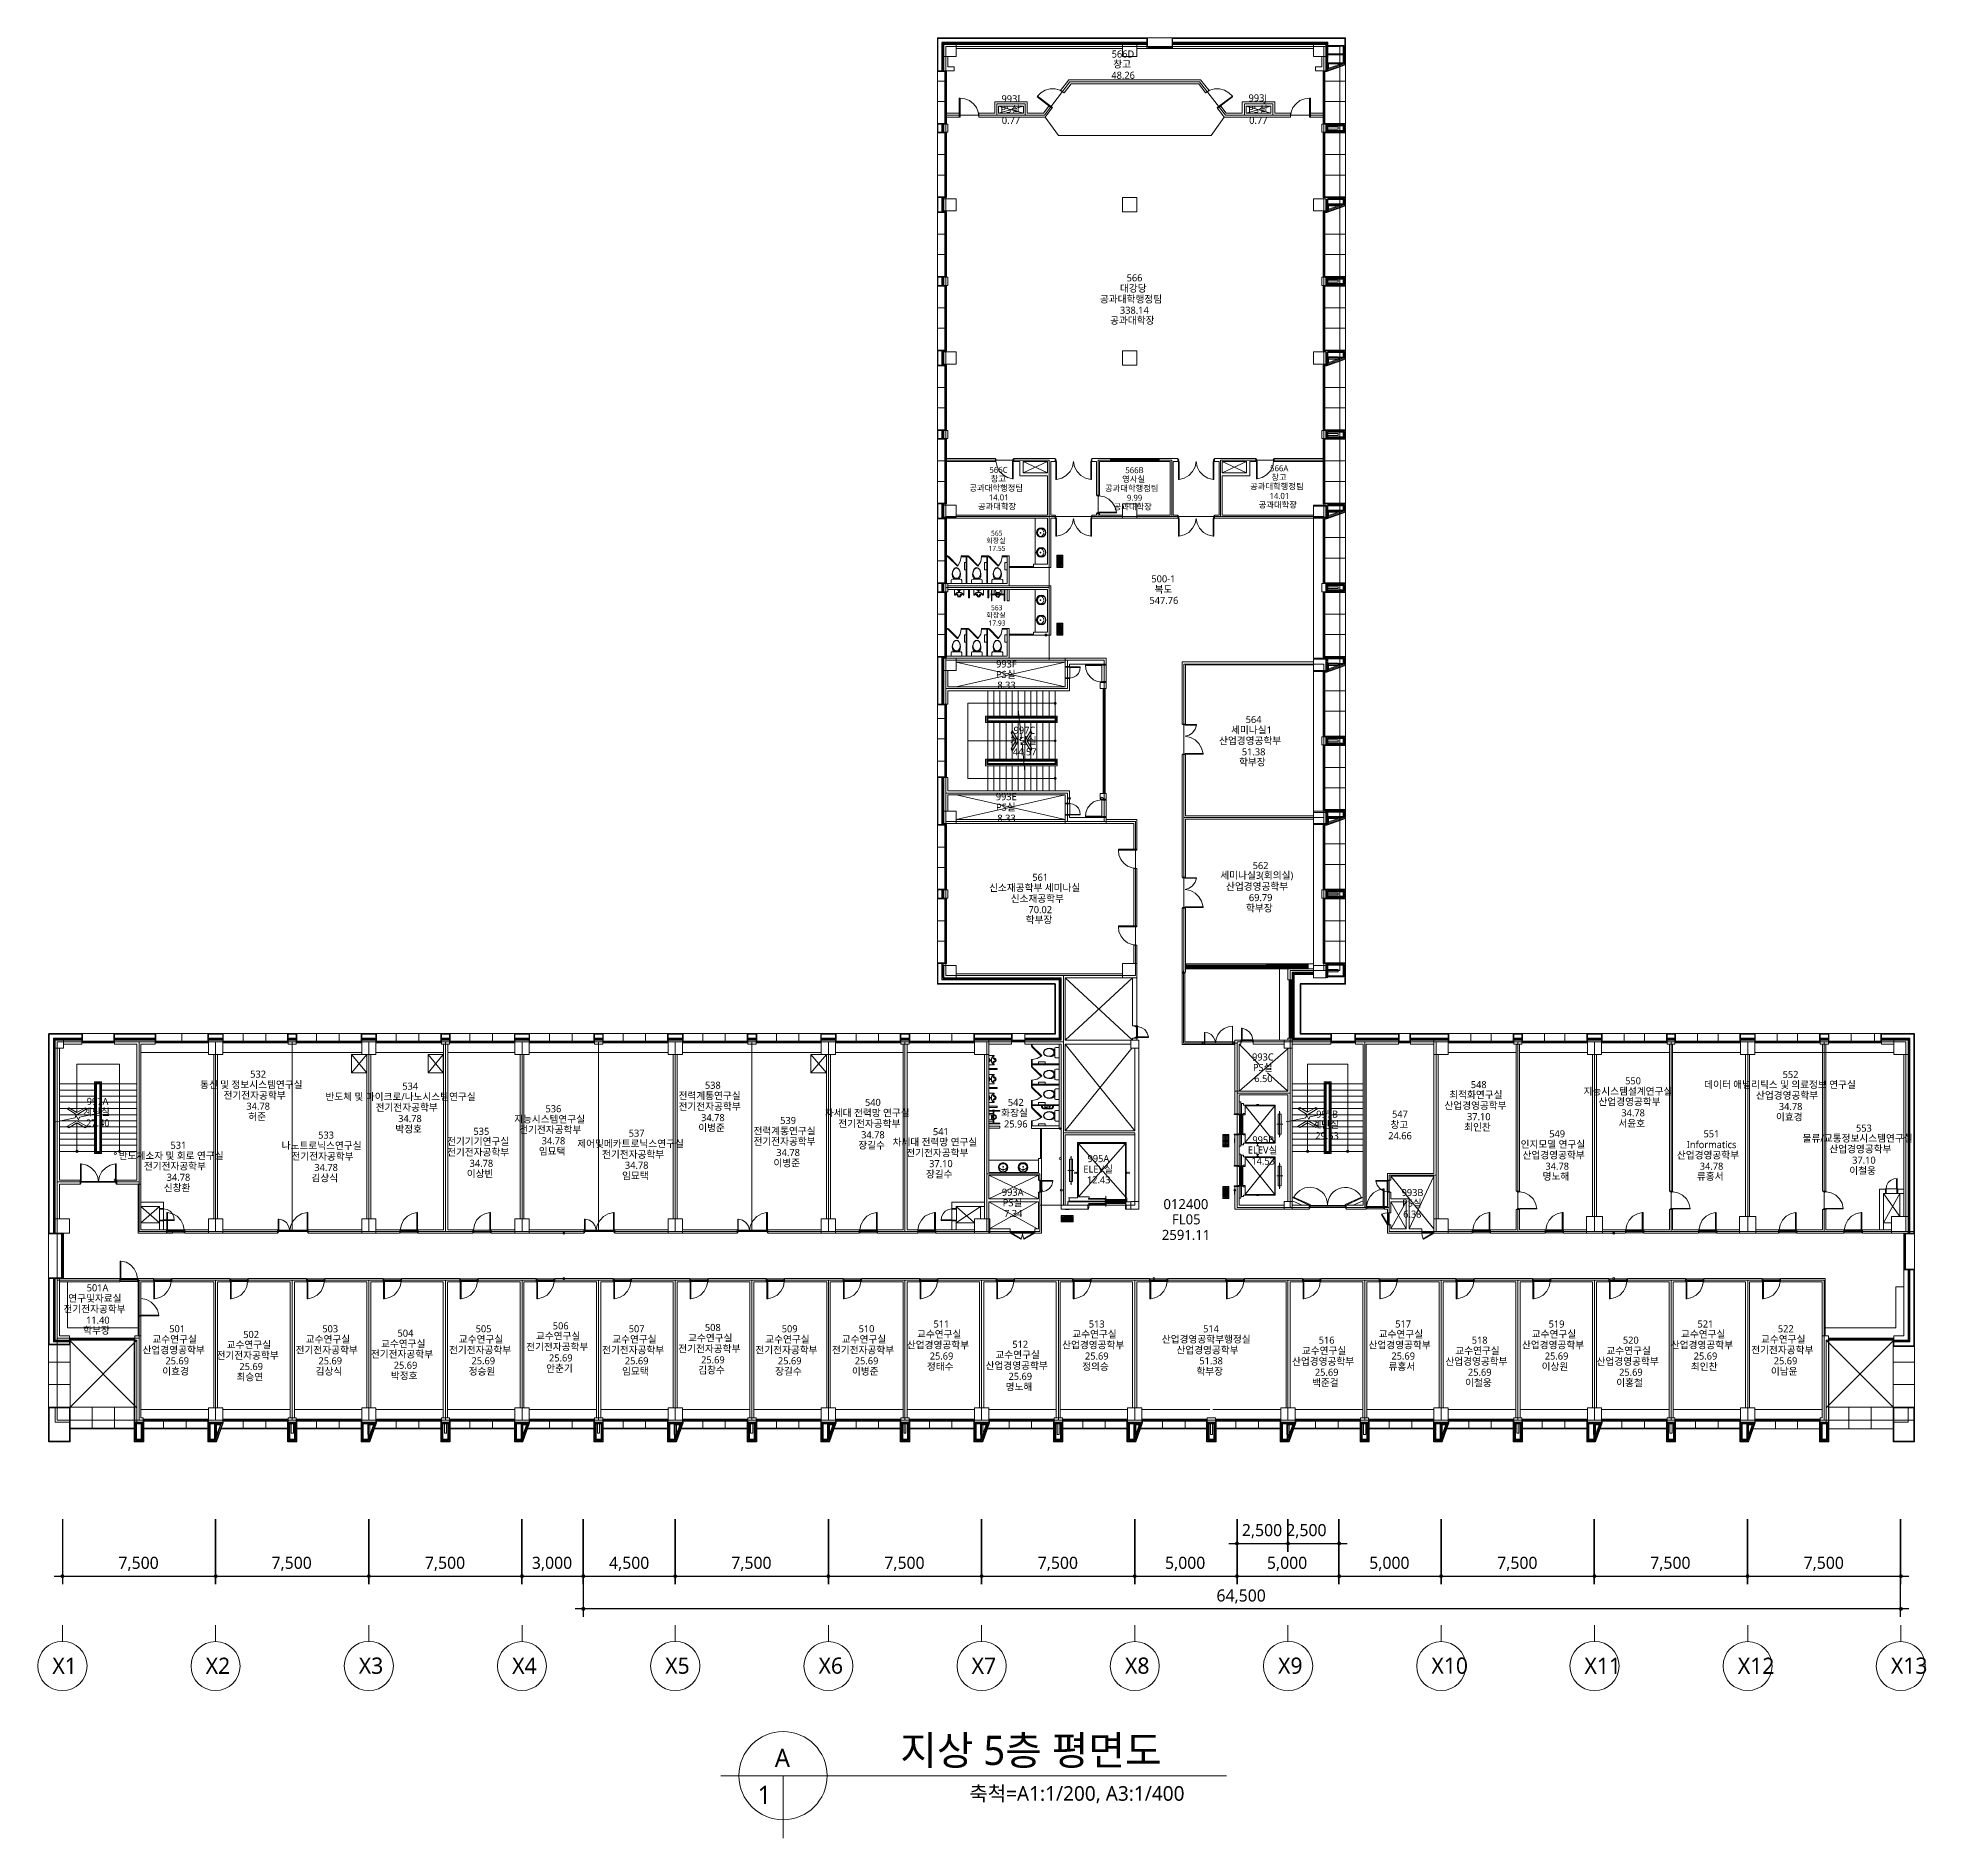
# Model space of a CAD drawing. Header units: millimetres. Extents: x -4048 to 127016, y -1911 to 106724.
# Drawn here: x 17966 to 110462, y -35 to 88164 of the extents above; entities that cross this region are included whole.
import ezdxf

# ---------------------------------------------------------------- set-up
doc = ezdxf.new("R2010")
doc.units = ezdxf.units.MM
for name, color, linetype in [('PDF_문자', 7, 'Continuous'), ('PDF_솔리드 채우기', 7, 'Continuous'), ('PDF_형상', 7, 'Continuous')]:
    doc.layers.add(name, color=color, linetype=linetype)
doc.styles.add('PDF 맑은 고딕', font='malgun.ttf')

msp = doc.modelspace()

# ---------------------------------------------------------------- texts
at = {"layer": 'PDF_문자', "attachment_point": 4, "style": 'PDF 맑은 고딕'}
for s, insert, char_height in [('566D', (70565, 87365), 346.5), ('창고', (70643, 86852), 346.5), ('48.26', (70550, 86323), 346.5), ('993I', (65169, 85172), 346.5), ('993J', (77269, 85172), 346.5), ('PS실', (65122, 84643), 346.5), ('0.77', (65184, 84114), 346.5), ('PS실', (77253, 84643), 346.5), ('0.77', (77300, 84114), 346.5), ('대강당', (70970, 75871), 346.5), ('566', (71297, 76400), 346.5), ('공과대학행정팀', (69990, 75342), 346.5), ('338.14', (70970, 74814), 346.5), ('공과대학장', (70488, 74301), 346.5), ('566C', (64578, 66995), 290.6), ('창고', (64640, 66544), 290.6), ('영사실', (71079, 66529), 290.6), ('566B', (71234, 66980), 290.6), ('566A', (78326, 67073), 290.6), ('창고', (78388, 66622), 290.6), ('공과대학행정팀', (63598, 66093), 290.6), ('14.01', (64547, 65642), 290.6), ('공과대학행정팀', (70239, 66078), 290.6), ('9.99', (71312, 65627), 290.6), ('공과대학행정팀', (77347, 66171), 290.6), ('14.01', (78295, 65720), 290.6), ('공과대학장', (64018, 65191), 290.6), ('공과대학장', (70659, 65175), 290.6), ('공과대학장', (77766, 65269), 290.6), ('565', (64655, 63894), 245.9), ('화장실', (64422, 63521), 245.9), ('17.55', (64531, 63148), 245.9), ('500-1', (72510, 61656), 346.5), ('복도', (72665, 61127), 346.5), ('563', (64655, 60240), 245.9), ('547.76', (72416, 60598), 346.5), ('화장실', (64422, 59866), 245.9), ('17.93', (64531, 59493), 245.9), ('993F', (64904, 57488), 346.5), ('PS실', (64904, 56959), 346.5), ('8.33', (64967, 56446), 346.5), ('564', (77128, 54766), 346.5), ('계단실', (65589, 53709), 346.5), ('997C', (65760, 54238), 346.5), ('산업경영공학부', (75822, 53709), 346.5), ('세미나실1', (76413, 54238), 346.5), ('44.57', (65728, 53180), 346.5), ('학부장', (76802, 52667), 346.5), ('51.38', (76942, 53180), 346.5), ('993E', (64889, 50987), 346.5), ('PS실', (64904, 50458), 346.5), ('8.33', (64967, 49929), 346.5), ('561', (66677, 47036), 346.5), ('세미나실3(회의실)', (75885, 47099), 346.5), ('562', (77471, 47612), 346.5), ('신소재공학부 세미나실', (64562, 46508), 346.53), ('산업경영공학부', (76164, 46570), 346.5), ('신소재공학부', (65619, 45979), 346.5), ('70.02', (66491, 45450), 346.5), ('학부장', (77144, 45512), 346.5), ('69.79', (77284, 46041), 346.5), ('학부장', (66351, 44937), 346.5), ('993C', (77440, 38234), 346.5), ('PS실', (77486, 37705), 346.5), ('통신 및 정보시스템연구실', (25914, 36865), 346.53), ('532', (28371, 37394), 346.5), ('538', (50642, 36849), 346.5), ('6.50', (77548, 37176), 346.5), ('548', (88155, 36881), 346.5), ('550', (95714, 37067), 346.5), ('데이터 애널리틱스 및 의료정보 연구실', (99587, 36865), 346.53), ('552', (103428, 37378), 346.5), ('997A', (20361, 36056), 346.5), ('전기전자공학부', (27065, 36336), 346.5), ('반도체 및 마이크로/나노시스템연구실', (32057, 36274), 346.53), ('534', (35821, 36803), 346.5), ('전력계통연구실', (49351, 36321), 346.5), ('540', (58481, 36009), 346.5), ('542', (65480, 36009), 346.5), ('산업경영공학부', (86865, 35839), 346.5), ('최적화연구실', (87098, 36367), 346.5), ('지능시스템설계연구실', (93677, 36538), 346.5), ('산업경영공학부', (94408, 36025), 346.5), ('산업경영공학부', (102122, 36336), 346.5), ('계단실', (20190, 35527), 346.5), ('27.40', (20330, 34999), 346.5), ('34.78', (28184, 35823), 346.5), ('허준', (28278, 35294), 346.5), ('전기전자공학부', (34514, 35745), 346.5), ('34.78', (35619, 35216), 346.5), ('지능시스템연구실', (41295, 35170), 346.5), ('536', (42835, 35698), 346.5), ('전기전자공학부', (49351, 35792), 346.5), ('34.78', (50456, 35263), 346.5), ('539', (54328, 35123), 346.5), ('차세대 전력망 연구실', (56521, 35481), 346.53), ('전기전자공학부', (57174, 34952), 346.5), ('화장실', (65153, 35481), 346.5), ('997B', (80582, 35434), 346.5), ('547', (84298, 35434), 346.5), ('37.10', (87969, 35310), 346.5), ('서윤호', (95387, 34968), 346.5), ('34.78', (95528, 35496), 346.5), ('이효경', (103102, 35279), 346.5), ('34.78', (103242, 35807), 346.5), ('533', (31699, 34408), 346.5), ('박정호', (35478, 34687), 346.5), ('전기기기연구실', (38013, 34081), 346.5), ('535', (39305, 34594), 346.5), ('전기전자공학부', (41544, 34657), 346.5), ('34.78', (42648, 34128), 346.5), ('537', (46910, 34501), 346.5), ('이병준', (50316, 34750), 346.5), ('전력계통연구실', (53022, 34594), 346.5), ('전기전자공학부', (53022, 34081), 346.5), ('34.78', (58294, 34423), 346.5), ('차세대 전력망 연구실', (59834, 34050), 346.53), ('541', (61809, 34579), 346.5), ('25.96', (65293, 34952), 346.5), ('995B', (77455, 34174), 346.5), ('계단실', (80395, 34905), 346.5), ('29.53', (80535, 34376), 346.5), ('24.66', (84112, 34376), 346.5), ('창고', (84221, 34905), 346.5), ('최인찬', (87829, 34781), 346.5), ('549', (91997, 34470), 346.5), ('551', (99555, 34470), 346.5), ('물류/교통정보시스템연구실', (104408, 34237), 346.53), ('553', (107021, 34750), 346.5), ('반도체소자 및 회로 연구실', (21932, 33381), 346.53), ('531', (24467, 33910), 346.5), ('나노트로닉스연구실', (29911, 33879), 346.5), ('전기전자공학부', (30393, 33350), 346.5), ('전기전자공학부', (38013, 33553), 346.5), ('임묘택', (42508, 33599), 346.5), ('제어및메카트로닉스연구실', (44390, 33972), 346.53), ('전기전자공학부', (45603, 33444), 346.5), ('34.78', (54142, 33553), 346.5), ('장길수', (58155, 33894), 346.5), ('전기전자공학부', (60503, 33521), 346.5), ('995A', (69383, 33257), 346.5), ('ELEV실', (77237, 33661), 346.5), ('14.53', (77409, 33133), 346.5), ('인지모델 연구실', (90597, 33941), 346.5), ('산업경영공학부', (90690, 33412), 346.5), ('산업경영공학부', (98249, 33412), 346.5), ('Informatics', (98731, 33941), 346.53), ('산업경영공학부', (105715, 33708), 346.5), ('37.10', (106834, 33179), 346.5), ('전기전자공학부', (23161, 32868), 346.5), ('34.78', (24280, 32339), 346.5), ('김상식', (31372, 32293), 346.5), ('34.78', (31512, 32821), 346.5), ('이상빈', (38978, 32495), 346.5), ('34.78', (39118, 33024), 346.5), ('임묘택', (46583, 32401), 346.5), ('34.78', (46723, 32930), 346.5), ('이병준', (54002, 33024), 346.5), ('장길수', (61467, 32479), 346.5), ('37.10', (61623, 33008), 346.5), ('ELEV실', (69181, 32728), 346.5), ('12.43', (69352, 32215), 346.5), ('명노해', (91671, 32370), 346.5), ('34.78', (91810, 32883), 346.5), ('류홍서', (99229, 32370), 346.5), ('34.78', (99369, 32883), 346.5), ('이철웅', (106694, 32650), 346.5), ('신창환', (24140, 31811), 346.5), ('993A', (65184, 31608), 346.5), ('993B', (84765, 31593), 346.5), ('PS실', (65231, 31080), 346.5), ('7.34', (65293, 30566), 346.5), ('012400', (73101, 31024), 491.9), ('FL05', (73520, 30278), 491.9), ('PS실', (84796, 31064), 346.5), ('6.38', (84843, 30535), 346.5), ('2591.11', (73023, 29516), 491.9), ('501A', (20361, 26927), 346.5), ('전기전자공학부', (19226, 25869), 346.5), ('연구및자료실', (19459, 26398), 346.5), ('학부장', (20190, 24827), 346.5), ('11.40', (20330, 25340), 346.5), ('501', (24405, 24920), 346.5), ('503', (31901, 24920), 346.5), ('505', (39413, 24920), 346.5), ('506', (43192, 25061), 346.5), ('507', (46910, 24920), 346.5), ('508', (50642, 24983), 346.5), ('509', (54406, 24920), 346.5), ('510', (58170, 24920), 346.5), ('511', (61840, 25154), 346.5), ('513', (69446, 25154), 346.5), ('514', (75045, 24920), 346.5), ('517', (84454, 25154), 346.5), ('519', (91966, 25154), 346.5), ('521', (99260, 25154), 346.5), ('522', (103195, 24920), 346.5), ('산업경영공학부', (23099, 23863), 346.5), ('교수연구실', (23581, 24392), 346.5), ('교수연구실', (27220, 24127), 346.5), ('502', (28029, 24641), 346.5), ('전기전자공학부', (30595, 23863), 346.5), ('교수연구실', (31092, 24392), 346.5), ('교수연구실', (34779, 24174), 346.5), ('504', (35587, 24703), 346.5), ('전기전자공학부', (38107, 23863), 346.5), ('교수연구실', (38589, 24392), 346.5), ('전기전자공학부', (41886, 24018), 346.5), ('교수연구실', (42368, 24547), 346.5), ('전기전자공학부', (45603, 23863), 346.5), ('교수연구실', (46101, 24392), 346.5), ('전기전자공학부', (49336, 23925), 346.5), ('교수연구실', (49818, 24454), 346.5), ('전기전자공학부', (53115, 23863), 346.5), ('교수연구실', (53597, 24392), 346.5), ('전기전자공학부', (56863, 23863), 346.5), ('교수연구실', (57346, 24392), 346.5), ('산업경영공학부', (60534, 24112), 346.5), ('교수연구실', (61031, 24641), 346.5), ('512', (65698, 24159), 346.5), ('산업경영공학부', (68139, 24112), 346.5), ('교수연구실', (68637, 24641), 346.5), ('산업경영공학부행정실', (73023, 24392), 346.5), ('산업경영공학부', (73738, 23863), 346.5), ('교수연구실', (79881, 23832), 346.5), ('516', (80706, 24361), 346.5), ('산업경영공학부', (83147, 24112), 346.5), ('교수연구실', (83645, 24641), 346.5), ('교수연구실', (87394, 23832), 346.5), ('518', (88202, 24361), 346.5), ('산업경영공학부', (90660, 24112), 346.5), ('교수연구실', (91142, 24641), 346.5), ('교수연구실', (94797, 23832), 346.5), ('520', (95605, 24361), 346.5), ('산업경영공학부', (97954, 24112), 346.5), ('교수연구실', (98451, 24641), 346.5), ('전기전자공학부', (101889, 23863), 346.5), ('교수연구실', (102371, 24392), 346.5), ('25.69', (24218, 23350), 346.5), ('전기전자공학부', (26722, 23598), 346.5), ('25.69', (27842, 23070), 346.5), ('25.69', (31715, 23350), 346.5), ('전기전자공학부', (34281, 23661), 346.5), ('25.69', (35401, 23132), 346.5), ('25.69', (39211, 23350), 346.5), ('안춘기', (42866, 22961), 346.5), ('25.69', (43006, 23490), 346.5), ('25.69', (46723, 23350), 346.5), ('25.69', (50456, 23396), 346.5), ('25.69', (54219, 23350), 346.5), ('25.69', (57983, 23350), 346.5), ('정태수', (61514, 23054), 346.5), ('25.69', (61654, 23583), 346.5), ('산업경영공학부', (64391, 23101), 346.5), ('교수연구실', (64873, 23630), 346.5), ('정의승', (69119, 23054), 346.5), ('25.69', (69259, 23583), 346.5), ('51.38', (74858, 23350), 346.5), ('산업경영공학부', (79399, 23303), 346.5), ('류홍서', (84127, 23054), 346.5), ('25.69', (84267, 23583), 346.5), ('산업경영공학부', (86911, 23303), 346.5), ('이상원', (91624, 23054), 346.5), ('25.69', (91779, 23583), 346.5), ('산업경영공학부', (94315, 23303), 346.5), ('최인찬', (98934, 23054), 346.5), ('25.69', (99073, 23583), 346.5), ('25.69', (102993, 23350), 346.5), ('이효경', (24063, 22821), 346.5), ('최승연', (27702, 22541), 346.5), ('김상식', (31574, 22821), 346.5), ('박정호', (35261, 22603), 346.5), ('정승원', (39071, 22821), 346.5), ('임묘택', (46583, 22821), 346.5), ('김창수', (50316, 22883), 346.5), ('장길수', (54080, 22821), 346.5), ('이병준', (57843, 22821), 346.5), ('명노해', (65371, 22059), 346.5), ('25.69', (65511, 22588), 346.5), ('학부장', (74718, 22821), 346.5), ('백준걸', (80379, 22261), 346.5), ('25.69', (80519, 22790), 346.5), ('이철웅', (87876, 22261), 346.5), ('25.69', (88016, 22790), 346.5), ('이홍철', (95279, 22261), 346.5), ('25.69', (95419, 22790), 346.5), ('이남윤', (102853, 22821), 346.5), ('2,500 2,500', (76942, 15006), 592.46), ('7,500', (21916, 13404), 592.5), ('7,500', (29413, 13404), 592.5), ('7,500', (36925, 13404), 592.5), ('3,000', (42166, 13404), 592.5), ('4,500', (45945, 13404), 592.5), ('7,500', (51933, 13404), 592.5), ('7,500', (59429, 13404), 592.5), ('7,500', (66942, 13404), 592.5), ('5,000', (73178, 13404), 592.5), ('5,000', (78170, 13404), 592.5), ('5,000', (83179, 13404), 592.5), ('7,500', (89447, 13404), 592.5), ('7,500', (96943, 13404), 592.5), ('7,500', (104455, 13404), 592.5), ('64,500', (75698, 11802), 592.5), ('X1', (18682, 8414), 793.7), ('X2', (26193, 8414), 793.7), ('X3', (33690, 8414), 793.7), ('X4', (41202, 8414), 793.7), ('X5', (48699, 8414), 793.7), ('X6', (56210, 8414), 793.7), ('X7', (63706, 8414), 793.7), ('X8', (71219, 8414), 793.7), ('X9', (78715, 8414), 793.7), ('X10', (86228, 8414), 793.7), ('X11', (93723, 8414), 793.7), ('X12', (101235, 8414), 793.7), ('X13', (108732, 8414), 793.7), ('지상 5층 평면도', (60208, 4192), 1430.9), ('A', (54064, 3905), 894), ('1', (53224, 2085), 894), ('축척=A1:1/200, A3:1/400', (63597, 2094), 715.43)]:
    msp.add_mtext(s, dxfattribs=dict(at, insert=insert, char_height=char_height))

# ---------------------------------------------------------------- linework, layer by layer
at = {"layer": 'PDF_솔리드 채우기', "transparency": 33554559}
for points in [[(76631, 14475), (76600, 14398), (76709, 14398)], [(76600, 14398), (76631, 14335), (76709, 14398)], [(76709, 14506), (76631, 14475), (76709, 14398)], [(76631, 14335), (76709, 14304), (76709, 14398)], [(76771, 14475), (76709, 14506), (76709, 14398)], [(76802, 14398), (76771, 14475), (76709, 14398)], [(76709, 14304), (76771, 14335), (76709, 14398)], [(76771, 14335), (76802, 14398), (76709, 14398)], [(79135, 14475), (79104, 14398), (79197, 14398)], [(79135, 14475), (79104, 14398), (79197, 14398)], [(79104, 14398), (79135, 14335), (79197, 14398)], [(79104, 14398), (79135, 14335), (79197, 14398)], [(79197, 14506), (79135, 14475), (79197, 14398)], [(79197, 14506), (79135, 14475), (79197, 14398)], [(79135, 14335), (79197, 14304), (79197, 14398)], [(79135, 14335), (79197, 14304), (79197, 14398)], [(79275, 14475), (79197, 14506), (79197, 14398)], [(79275, 14475), (79197, 14506), (79197, 14398)], [(79306, 14398), (79275, 14475), (79197, 14398)], [(79306, 14398), (79275, 14475), (79197, 14398)], [(79197, 14304), (79275, 14335), (79197, 14398)], [(79275, 14335), (79306, 14398), (79197, 14398)], [(79197, 14304), (79275, 14335), (79197, 14398)], [(79275, 14335), (79306, 14398), (79197, 14398)], [(81639, 14475), (81608, 14398), (81701, 14398)], [(81608, 14398), (81639, 14335), (81701, 14398)], [(81701, 14506), (81639, 14475), (81701, 14398)], [(81639, 14335), (81701, 14304), (81701, 14398)], [(81779, 14475), (81701, 14506), (81701, 14398)], [(81810, 14398), (81779, 14475), (81701, 14398)], [(81701, 14304), (81779, 14335), (81701, 14398)], [(81779, 14335), (81810, 14398), (81701, 14398)], [(19101, 12873), (19070, 12796), (19179, 12796)], [(19070, 12796), (19101, 12733), (19179, 12796)], [(19179, 12905), (19101, 12873), (19179, 12796)], [(19101, 12733), (19179, 12702), (19179, 12796)], [(19241, 12873), (19179, 12905), (19179, 12796)], [(19272, 12796), (19241, 12873), (19179, 12796)], [(19179, 12702), (19241, 12733), (19179, 12796)], [(19241, 12733), (19272, 12796), (19179, 12796)], [(26613, 12873), (26582, 12796), (26676, 12796)], [(26613, 12873), (26582, 12796), (26676, 12796)], [(26582, 12796), (26613, 12733), (26676, 12796)], [(26582, 12796), (26613, 12733), (26676, 12796)], [(26676, 12905), (26613, 12873), (26676, 12796)], [(26676, 12905), (26613, 12873), (26676, 12796)], [(26613, 12733), (26676, 12702), (26676, 12796)], [(26613, 12733), (26676, 12702), (26676, 12796)], [(26753, 12873), (26676, 12905), (26676, 12796)], [(26753, 12873), (26676, 12905), (26676, 12796)], [(26769, 12796), (26753, 12873), (26676, 12796)], [(26769, 12796), (26753, 12873), (26676, 12796)], [(26676, 12702), (26753, 12733), (26676, 12796)], [(26753, 12733), (26769, 12796), (26676, 12796)], [(26676, 12702), (26753, 12733), (26676, 12796)], [(26753, 12733), (26769, 12796), (26676, 12796)], [(34110, 12873), (34079, 12796), (34188, 12796)], [(34110, 12873), (34079, 12796), (34188, 12796)], [(34079, 12796), (34110, 12733), (34188, 12796)], [(34079, 12796), (34110, 12733), (34188, 12796)], [(34188, 12905), (34110, 12873), (34188, 12796)], [(34188, 12905), (34110, 12873), (34188, 12796)], [(34110, 12733), (34188, 12702), (34188, 12796)], [(34110, 12733), (34188, 12702), (34188, 12796)], [(34250, 12873), (34188, 12905), (34188, 12796)], [(34250, 12873), (34188, 12905), (34188, 12796)], [(34281, 12796), (34250, 12873), (34188, 12796)], [(34281, 12796), (34250, 12873), (34188, 12796)], [(34188, 12702), (34250, 12733), (34188, 12796)], [(34250, 12733), (34281, 12796), (34188, 12796)], [(34188, 12702), (34250, 12733), (34188, 12796)], [(34250, 12733), (34281, 12796), (34188, 12796)], [(41606, 12873), (41591, 12796), (41684, 12796)], [(41606, 12873), (41591, 12796), (41684, 12796)], [(41591, 12796), (41606, 12733), (41684, 12796)], [(41591, 12796), (41606, 12733), (41684, 12796)], [(41684, 12905), (41606, 12873), (41684, 12796)], [(41684, 12905), (41606, 12873), (41684, 12796)], [(41606, 12733), (41684, 12702), (41684, 12796)], [(41606, 12733), (41684, 12702), (41684, 12796)], [(41762, 12873), (41684, 12905), (41684, 12796)], [(41762, 12873), (41684, 12905), (41684, 12796)], [(41777, 12796), (41762, 12873), (41684, 12796)], [(41777, 12796), (41762, 12873), (41684, 12796)], [(41684, 12702), (41762, 12733), (41684, 12796)], [(41762, 12733), (41777, 12796), (41684, 12796)], [(41684, 12702), (41762, 12733), (41684, 12796)], [(41762, 12733), (41777, 12796), (41684, 12796)], [(44608, 12873), (44592, 12796), (44686, 12796)], [(44608, 12873), (44592, 12796), (44686, 12796)], [(44592, 12796), (44608, 12733), (44686, 12796)], [(44592, 12796), (44608, 12733), (44686, 12796)], [(44686, 12905), (44608, 12873), (44686, 12796)], [(44686, 12905), (44608, 12873), (44686, 12796)], [(44608, 12733), (44686, 12702), (44686, 12796)], [(44608, 12733), (44686, 12702), (44686, 12796)], [(44763, 12873), (44686, 12905), (44686, 12796)], [(44763, 12873), (44686, 12905), (44686, 12796)], [(44779, 12796), (44763, 12873), (44686, 12796)], [(44779, 12796), (44763, 12873), (44686, 12796)], [(44686, 12702), (44763, 12733), (44686, 12796)], [(44763, 12733), (44779, 12796), (44686, 12796)], [(44686, 12702), (44763, 12733), (44686, 12796)], [(44763, 12733), (44779, 12796), (44686, 12796)], [(49118, 12873), (49087, 12796), (49180, 12796)], [(49118, 12873), (49087, 12796), (49180, 12796)], [(49087, 12796), (49118, 12733), (49180, 12796)], [(49087, 12796), (49118, 12733), (49180, 12796)], [(49180, 12905), (49118, 12873), (49180, 12796)], [(49180, 12905), (49118, 12873), (49180, 12796)], [(49118, 12733), (49180, 12702), (49180, 12796)], [(49118, 12733), (49180, 12702), (49180, 12796)], [(49258, 12873), (49180, 12905), (49180, 12796)], [(49258, 12873), (49180, 12905), (49180, 12796)], [(49289, 12796), (49258, 12873), (49180, 12796)], [(49289, 12796), (49258, 12873), (49180, 12796)], [(49180, 12702), (49258, 12733), (49180, 12796)], [(49258, 12733), (49289, 12796), (49180, 12796)], [(49180, 12702), (49258, 12733), (49180, 12796)], [(49258, 12733), (49289, 12796), (49180, 12796)], [(56615, 12873), (56599, 12796), (56692, 12796)], [(56615, 12873), (56599, 12796), (56692, 12796)], [(56599, 12796), (56615, 12733), (56692, 12796)], [(56599, 12796), (56615, 12733), (56692, 12796)], [(56692, 12905), (56615, 12873), (56692, 12796)], [(56692, 12905), (56615, 12873), (56692, 12796)], [(56615, 12733), (56692, 12702), (56692, 12796)], [(56615, 12733), (56692, 12702), (56692, 12796)], [(56755, 12873), (56692, 12905), (56692, 12796)], [(56755, 12873), (56692, 12905), (56692, 12796)], [(56786, 12796), (56755, 12873), (56692, 12796)], [(56786, 12796), (56755, 12873), (56692, 12796)], [(56692, 12702), (56755, 12733), (56692, 12796)], [(56755, 12733), (56786, 12796), (56692, 12796)], [(56692, 12702), (56755, 12733), (56692, 12796)], [(56755, 12733), (56786, 12796), (56692, 12796)], [(64127, 12873), (64095, 12796), (64189, 12796)], [(64127, 12873), (64095, 12796), (64189, 12796)], [(64095, 12796), (64127, 12733), (64189, 12796)], [(64095, 12796), (64127, 12733), (64189, 12796)], [(64189, 12905), (64127, 12873), (64189, 12796)], [(64189, 12905), (64127, 12873), (64189, 12796)], [(64127, 12733), (64189, 12702), (64189, 12796)], [(64127, 12733), (64189, 12702), (64189, 12796)], [(64267, 12873), (64189, 12905), (64189, 12796)], [(64267, 12873), (64189, 12905), (64189, 12796)], [(64298, 12796), (64267, 12873), (64189, 12796)], [(64298, 12796), (64267, 12873), (64189, 12796)], [(64189, 12702), (64267, 12733), (64189, 12796)], [(64267, 12733), (64298, 12796), (64189, 12796)], [(64189, 12702), (64267, 12733), (64189, 12796)], [(64267, 12733), (64298, 12796), (64189, 12796)], [(71623, 12873), (71592, 12796), (71701, 12796)], [(71623, 12873), (71592, 12796), (71701, 12796)], [(71592, 12796), (71623, 12733), (71701, 12796)], [(71592, 12796), (71623, 12733), (71701, 12796)], [(71701, 12905), (71623, 12873), (71701, 12796)], [(71701, 12905), (71623, 12873), (71701, 12796)], [(71623, 12733), (71701, 12702), (71701, 12796)], [(71623, 12733), (71701, 12702), (71701, 12796)], [(71763, 12873), (71701, 12905), (71701, 12796)], [(71763, 12873), (71701, 12905), (71701, 12796)], [(71794, 12796), (71763, 12873), (71701, 12796)], [(71794, 12796), (71763, 12873), (71701, 12796)], [(71701, 12702), (71763, 12733), (71701, 12796)], [(71763, 12733), (71794, 12796), (71701, 12796)], [(71701, 12702), (71763, 12733), (71701, 12796)], [(71763, 12733), (71794, 12796), (71701, 12796)], [(76631, 12873), (76600, 12796), (76709, 12796)], [(76631, 12873), (76600, 12796), (76709, 12796)], [(76600, 12796), (76631, 12733), (76709, 12796)], [(76600, 12796), (76631, 12733), (76709, 12796)], [(76709, 12905), (76631, 12873), (76709, 12796)], [(76709, 12905), (76631, 12873), (76709, 12796)], [(76631, 12733), (76709, 12702), (76709, 12796)], [(76631, 12733), (76709, 12702), (76709, 12796)], [(76771, 12873), (76709, 12905), (76709, 12796)], [(76771, 12873), (76709, 12905), (76709, 12796)], [(76802, 12796), (76771, 12873), (76709, 12796)], [(76802, 12796), (76771, 12873), (76709, 12796)], [(76709, 12702), (76771, 12733), (76709, 12796)], [(76771, 12733), (76802, 12796), (76709, 12796)], [(76709, 12702), (76771, 12733), (76709, 12796)], [(76771, 12733), (76802, 12796), (76709, 12796)], [(81639, 12873), (81608, 12796), (81701, 12796)], [(81639, 12873), (81608, 12796), (81701, 12796)], [(81608, 12796), (81639, 12733), (81701, 12796)], [(81608, 12796), (81639, 12733), (81701, 12796)], [(81701, 12905), (81639, 12873), (81701, 12796)], [(81701, 12905), (81639, 12873), (81701, 12796)], [(81639, 12733), (81701, 12702), (81701, 12796)], [(81639, 12733), (81701, 12702), (81701, 12796)], [(81779, 12873), (81701, 12905), (81701, 12796)], [(81779, 12873), (81701, 12905), (81701, 12796)], [(81810, 12796), (81779, 12873), (81701, 12796)], [(81810, 12796), (81779, 12873), (81701, 12796)], [(81701, 12702), (81779, 12733), (81701, 12796)], [(81779, 12733), (81810, 12796), (81701, 12796)], [(81701, 12702), (81779, 12733), (81701, 12796)], [(81779, 12733), (81810, 12796), (81701, 12796)], [(86631, 12873), (86600, 12796), (86709, 12796)], [(86631, 12873), (86600, 12796), (86709, 12796)], [(86600, 12796), (86631, 12733), (86709, 12796)], [(86600, 12796), (86631, 12733), (86709, 12796)], [(86709, 12905), (86631, 12873), (86709, 12796)], [(86709, 12905), (86631, 12873), (86709, 12796)], [(86631, 12733), (86709, 12702), (86709, 12796)], [(86631, 12733), (86709, 12702), (86709, 12796)], [(86771, 12873), (86709, 12905), (86709, 12796)], [(86771, 12873), (86709, 12905), (86709, 12796)], [(86802, 12796), (86771, 12873), (86709, 12796)], [(86802, 12796), (86771, 12873), (86709, 12796)], [(86709, 12702), (86771, 12733), (86709, 12796)], [(86771, 12733), (86802, 12796), (86709, 12796)], [(86709, 12702), (86771, 12733), (86709, 12796)], [(86771, 12733), (86802, 12796), (86709, 12796)], [(94143, 12873), (94112, 12796), (94206, 12796)], [(94143, 12873), (94112, 12796), (94206, 12796)], [(94112, 12796), (94143, 12733), (94206, 12796)], [(94112, 12796), (94143, 12733), (94206, 12796)], [(94206, 12905), (94143, 12873), (94206, 12796)], [(94206, 12905), (94143, 12873), (94206, 12796)], [(94143, 12733), (94206, 12702), (94206, 12796)], [(94143, 12733), (94206, 12702), (94206, 12796)], [(94283, 12873), (94206, 12905), (94206, 12796)], [(94283, 12873), (94206, 12905), (94206, 12796)], [(94314, 12796), (94283, 12873), (94206, 12796)], [(94314, 12796), (94283, 12873), (94206, 12796)], [(94206, 12702), (94283, 12733), (94206, 12796)], [(94283, 12733), (94314, 12796), (94206, 12796)], [(94206, 12702), (94283, 12733), (94206, 12796)], [(94283, 12733), (94314, 12796), (94206, 12796)], [(101640, 12873), (101609, 12796), (101718, 12796)], [(101640, 12873), (101609, 12796), (101718, 12796)], [(101609, 12796), (101640, 12733), (101718, 12796)], [(101609, 12796), (101640, 12733), (101718, 12796)], [(101718, 12905), (101640, 12873), (101718, 12796)], [(101718, 12905), (101640, 12873), (101718, 12796)], [(101640, 12733), (101718, 12702), (101718, 12796)], [(101640, 12733), (101718, 12702), (101718, 12796)], [(101780, 12873), (101718, 12905), (101718, 12796)], [(101780, 12873), (101718, 12905), (101718, 12796)], [(101811, 12796), (101780, 12873), (101718, 12796)], [(101811, 12796), (101780, 12873), (101718, 12796)], [(101718, 12702), (101780, 12733), (101718, 12796)], [(101780, 12733), (101811, 12796), (101718, 12796)], [(101718, 12702), (101780, 12733), (101718, 12796)], [(101780, 12733), (101811, 12796), (101718, 12796)], [(109152, 12873), (109121, 12796), (109214, 12796)], [(109121, 12796), (109152, 12733), (109214, 12796)], [(109214, 12905), (109152, 12873), (109214, 12796)], [(109152, 12733), (109214, 12702), (109214, 12796)], [(109292, 12873), (109214, 12905), (109214, 12796)], [(109323, 12796), (109292, 12873), (109214, 12796)], [(109214, 12702), (109292, 12733), (109214, 12796)], [(109292, 12733), (109323, 12796), (109214, 12796)], [(44608, 11271), (44592, 11194), (44686, 11194)], [(44592, 11194), (44608, 11131), (44686, 11194)], [(44686, 11303), (44608, 11271), (44686, 11194)], [(44608, 11131), (44686, 11100), (44686, 11194)], [(44763, 11271), (44686, 11303), (44686, 11194)], [(44779, 11194), (44763, 11271), (44686, 11194)], [(44686, 11100), (44763, 11131), (44686, 11194)], [(44763, 11131), (44779, 11194), (44686, 11194)], [(109152, 11271), (109121, 11194), (109214, 11194)], [(109121, 11194), (109152, 11131), (109214, 11194)], [(109214, 11303), (109152, 11271), (109214, 11194)], [(109152, 11131), (109214, 11100), (109214, 11194)], [(109292, 11271), (109214, 11303), (109214, 11194)], [(109323, 11194), (109292, 11271), (109214, 11194)], [(109214, 11100), (109292, 11131), (109214, 11194)], [(109292, 11131), (109323, 11194), (109214, 11194)]]:
    msp.add_solid(points, dxfattribs=at)
at = {"layer": 'PDF_형상', "lineweight": 5}
for points in [[(62058, 86547), (62027, 86516), (62385, 86516), (62385, 86547), (62058, 86547), (62027, 86516), (62027, 88164), (62058, 88133)], [(72323, 88164), (72292, 88133), (62058, 88133), (62027, 88164)], [(62494, 87915), (62478, 87869), (62478, 87853), (62494, 87838), (62509, 87853), (62509, 87869)], [(62696, 87915), (62680, 87869), (62680, 87853), (62696, 87838), (62711, 87853), (62711, 87869)], [(62945, 87915), (62929, 87869), (62929, 87853), (62945, 87838), (62960, 87853), (62960, 87869)], [(63193, 87915), (63178, 87869), (63178, 87853), (63193, 87838), (63209, 87853), (63209, 87869)], [(63396, 87915), (63380, 87869), (63380, 87853), (63396, 87838), (63411, 87853), (63411, 87869)], [(63644, 87915), (63629, 87869), (63629, 87853), (63644, 87838), (63660, 87853), (63660, 87869)], [(63847, 87915), (63831, 87869), (63831, 87853), (63847, 87838), (63862, 87853), (63862, 87869)], [(64095, 87915), (64080, 87869), (64080, 87853), (64095, 87838), (64111, 87853), (64111, 87869)], [(64344, 87915), (64329, 87869), (64329, 87853), (64344, 87838), (64360, 87853), (64360, 87869)], [(64546, 87915), (64531, 87869), (64531, 87853), (64546, 87838), (64562, 87853), (64562, 87869)], [(64795, 87915), (64780, 87869), (64780, 87853), (64795, 87838), (64811, 87853), (64811, 87869)], [(65246, 87915), (65231, 87869), (65231, 87853), (65246, 87838), (65262, 87853), (65262, 87869)], [(65495, 87915), (65480, 87869), (65480, 87853), (65495, 87838), (65511, 87853), (65511, 87869)], [(65697, 87915), (65682, 87869), (65682, 87853), (65697, 87838), (65713, 87853), (65713, 87869)], [(65946, 87915), (65931, 87869), (65931, 87853), (65946, 87838), (65962, 87853), (65962, 87869)], [(66195, 87915), (66180, 87869), (66180, 87853), (66195, 87838), (66211, 87853), (66211, 87869)], [(66397, 87915), (66382, 87869), (66382, 87853), (66397, 87838), (66413, 87853), (66413, 87869)], [(66646, 87915), (66631, 87869), (66631, 87853), (66646, 87838), (66662, 87853), (66662, 87869)], [(67097, 87915), (67082, 87869), (67082, 87853), (67097, 87838), (67113, 87853), (67113, 87869)], [(67346, 87915), (67330, 87869), (67330, 87853), (67346, 87838), (67362, 87853), (67362, 87869)], [(67548, 87915), (67533, 87869), (67533, 87853), (67548, 87838), (67564, 87853), (67564, 87869)], [(67797, 87915), (67781, 87869), (67781, 87853), (67797, 87838), (67813, 87853), (67813, 87869)], [(68046, 87915), (68030, 87869), (68030, 87853), (68046, 87838), (68061, 87853), (68061, 87869)], [(68248, 87915), (68232, 87869), (68232, 87853), (68248, 87838), (68264, 87853), (68264, 87869)], [(68497, 87915), (68481, 87869), (68481, 87853), (68497, 87838), (68512, 87853), (68512, 87869)], [(68699, 87915), (68684, 87869), (68684, 87853), (68699, 87838), (68715, 87853), (68715, 87869)], [(68948, 87915), (68932, 87869), (68932, 87853), (68948, 87838), (68963, 87853), (68963, 87869)], [(69197, 87915), (69181, 87869), (69181, 87853), (69197, 87838), (69212, 87853), (69212, 87869)], [(69399, 87915), (69383, 87869), (69383, 87853), (69399, 87838), (69414, 87853), (69414, 87869)], [(69648, 87915), (69632, 87869), (69632, 87853), (69648, 87838), (69663, 87853), (69663, 87869)], [(70099, 87915), (70083, 87869), (70083, 87853), (70099, 87838), (70114, 87853), (70114, 87869)], [(70348, 87915), (70332, 87869), (70332, 87853), (70348, 87838), (70363, 87853), (70363, 87869)], [(70550, 87915), (70534, 87869), (70534, 87853), (70550, 87838), (70565, 87853), (70565, 87869)], [(70799, 87915), (70783, 87869), (70783, 87853), (70799, 87838), (70814, 87853), (70814, 87869)], [(71048, 87915), (71032, 87869), (71032, 87853), (71048, 87838), (71063, 87853), (71063, 87869)], [(71250, 87915), (71234, 87869), (71234, 87853), (71250, 87838), (71265, 87853), (71265, 87869)], [(71499, 87915), (71483, 87869), (71483, 87853), (71499, 87838), (71514, 87853), (71514, 87869)], [(71950, 87915), (71934, 87869), (71934, 87853), (71950, 87838), (71965, 87853), (71965, 87869)], [(72198, 87915), (72183, 87869), (72183, 87853), (72198, 87838), (72214, 87853), (72214, 87869)], [(72292, 87744), (72323, 87744), (72323, 88164), (72292, 88133)], [(73552, 87744), (73520, 87744), (73520, 88164), (73552, 88133)], [(73552, 88133), (73520, 88164), (82012, 88164), (81981, 88133)], [(73598, 87915), (73583, 87869), (73583, 87853), (73598, 87838), (73614, 87853), (73614, 87869)], [(74049, 87915), (74034, 87869), (74034, 87853), (74049, 87838), (74065, 87853), (74065, 87869)], [(74298, 87915), (74282, 87869), (74282, 87853), (74298, 87838), (74314, 87853), (74314, 87869)], [(74500, 87915), (74485, 87869), (74485, 87853), (74500, 87838), (74516, 87853), (74516, 87869)], [(74749, 87915), (74734, 87869), (74734, 87853), (74749, 87838), (74765, 87853), (74765, 87869)], [(75200, 87915), (75185, 87869), (75185, 87853), (75200, 87838), (75216, 87853), (75216, 87869)], [(75449, 87915), (75433, 87869), (75433, 87853), (75449, 87838), (75465, 87853), (75465, 87869)], [(75651, 87915), (75636, 87869), (75636, 87853), (75651, 87838), (75667, 87853), (75667, 87869)], [(75900, 87915), (75884, 87869), (75884, 87853), (75900, 87838), (75916, 87853), (75916, 87869)], [(76149, 87915), (76133, 87869), (76133, 87853), (76149, 87838), (76164, 87853), (76164, 87869)], [(76351, 87915), (76335, 87869), (76335, 87853), (76351, 87838), (76367, 87853), (76367, 87869)], [(76600, 87915), (76584, 87869), (76584, 87853), (76600, 87838), (76615, 87853), (76615, 87869)], [(77051, 87915), (77035, 87869), (77035, 87853), (77051, 87838), (77066, 87853), (77066, 87869)], [(77300, 87915), (77284, 87869), (77284, 87853), (77300, 87838), (77315, 87853), (77315, 87869)], [(77502, 87915), (77486, 87869), (77486, 87853), (77502, 87838), (77517, 87853), (77517, 87869)], [(77751, 87915), (77735, 87869), (77735, 87853), (77751, 87838), (77766, 87853), (77766, 87869)], [(78000, 87915), (77984, 87869), (77984, 87853), (78000, 87838), (78015, 87853), (78015, 87869)], [(78202, 87915), (78186, 87869), (78186, 87853), (78202, 87838), (78217, 87853), (78217, 87869)], [(78451, 87915), (78435, 87869), (78435, 87853), (78451, 87838), (78466, 87853), (78466, 87869)], [(78902, 87915), (78886, 87869), (78886, 87853), (78902, 87838), (78917, 87853), (78917, 87869)], [(79151, 87915), (79135, 87869), (79135, 87853), (79151, 87838), (79166, 87853), (79166, 87869)], [(79353, 87915), (79337, 87869), (79337, 87853), (79353, 87838), (79368, 87853), (79368, 87869)], [(79602, 87915), (79586, 87869), (79586, 87853), (79602, 87838), (79617, 87853), (79617, 87869)], [(80053, 87915), (80037, 87869), (80037, 87853), (80053, 87838), (80068, 87853), (80068, 87869)], [(80301, 87915), (80286, 87869), (80286, 87853), (80301, 87838), (80317, 87853), (80317, 87869)], [(80504, 87915), (80488, 87869), (80488, 87853), (80504, 87838), (80519, 87853), (80519, 87869)], [(80752, 87915), (80737, 87869), (80737, 87853), (80752, 87838), (80768, 87853), (80768, 87869)], [(81001, 87915), (80986, 87869), (80986, 87853), (81001, 87838), (81017, 87853), (81017, 87869)], [(81981, 86858), (82012, 86842), (82012, 88164), (81981, 88133)], [(76709, 38909), (74080, 38909), (74080, 42470), (74096, 42470), (74096, 49967), (74096, 57479), (80955, 57479), (80955, 42470), (81748, 42470), (81748, 87744), (80955, 87744), (80955, 64711), (67502, 64711), (67502, 57681), (68404, 57681), (70192, 57681), (70192, 49764), (71732, 49764), (71732, 42221), (71701, 42221), (68201, 42221), (68201, 34523), (71701, 34523), (71701, 30977), (68201, 30977), (67050, 30977), (67050, 29686), (64453, 29686), (60441, 29686), (56692, 29686), (52944, 29686), (49180, 29686), (45432, 29686), (41684, 29686), (37936, 29686), (34188, 29686), (22927, 29686), (22927, 32112), (18915, 32112), (18915, 27306), (22927, 27306), (22927, 24460), (18915, 24460), (18915, 20448), (22927, 20448), (22927, 27306), (26676, 27306), (30424, 27306), (34188, 27306), (37936, 27306), (41684, 27306), (45432, 27306), (49180, 27306), (52944, 27306), (56692, 27306), (60441, 27306), (64189, 27306), (67953, 27306), (71701, 27306), (79197, 27306), (82961, 27306), (86709, 27306), (90457, 27306), (94206, 27306), (97969, 27306), (101718, 27306), (105466, 27306), (105466, 20448), (109883, 20448), (109883, 29686), (105466, 29686), (101718, 29686), (97969, 29686), (94206, 29686), (90457, 29686), (86460, 29686), (84158, 29686), (84158, 30868), (82961, 30868), (79197, 30868), (76709, 30868), (76709, 36467)], [(22927, 38971), (26676, 38971), (30424, 38971), (34188, 38971), (37936, 38971), (41684, 38971), (45432, 38971), (49180, 38971), (52944, 38971), (56692, 38971), (60441, 38971), (64453, 38971), (68201, 38971), (68201, 42221), (62447, 42221), (62447, 46063), (62447, 49764), (62447, 51164), (62447, 56281), (62447, 57681), (62447, 61227), (62447, 64711), (62447, 67479), (62447, 84369), (62447, 87744), (80955, 87744), (81748, 87744), (81748, 67479), (81748, 64711), (81748, 57479), (81748, 49967), (81748, 42470), (79306, 42470), (79306, 38971), (82961, 38971), (86460, 38971), (90457, 38971), (94206, 38971), (97969, 38971), (101718, 38971), (105466, 38971), (109463, 38971), (109463, 29686), (109883, 29686), (109883, 24476), (109883, 20448), (105466, 20448), (101718, 20448), (97969, 20448), (94206, 20448), (90457, 20448), (86709, 20448), (82961, 20448), (79197, 20448), (71701, 20448), (67953, 20448), (64189, 20448), (60441, 20448), (56692, 20448), (52944, 20448), (49180, 20448), (45432, 20448), (41684, 20448), (37936, 20448), (34188, 20448), (30424, 20448), (26676, 20448), (22927, 20448), (18915, 20448), (18915, 24460), (18915, 32112), (18915, 38971)], [(62276, 87791), (62322, 87775), (62338, 87775), (62338, 87791), (62338, 87806), (62322, 87806)], [(62276, 87791), (62322, 87775), (62338, 87775), (62338, 87791), (62338, 87806), (62322, 87806)], [(62276, 87340), (62322, 87324), (62338, 87324), (62338, 87340), (62338, 87355), (62322, 87355)], [(62276, 87340), (62322, 87324), (62338, 87324), (62338, 87340), (62338, 87355), (62322, 87355)], [(62276, 87091), (62322, 87075), (62338, 87075), (62338, 87091), (62338, 87107), (62322, 87107)], [(62945, 87838), (62338, 87838), (62338, 87247), (62945, 87247)], [(62447, 84369), (64935, 84369), (64935, 84929), (66335, 84929), (66335, 84369), (67268, 84369), (68512, 86002), (74874, 86002), (76133, 84369), (77066, 84369), (77066, 84929), (78466, 84929), (78466, 84369), (80955, 84369), (80955, 87744), (62447, 87744)], [(71794, 87838), (71794, 87247), (71094, 87247), (71094, 87838)], [(72354, 87729), (72292, 87729), (72292, 87635), (72354, 87635)], [(73552, 87729), (73505, 87729), (73505, 87635), (73552, 87635)], [(81048, 87838), (80457, 87838), (80457, 87247), (81048, 87247)], [(81079, 87791), (81126, 87775), (81141, 87775), (81157, 87791), (81141, 87806), (81126, 87806)], [(81079, 87340), (81126, 87324), (81141, 87324), (81157, 87340), (81141, 87355), (81126, 87355)], [(81079, 87091), (81126, 87075), (81141, 87075), (81157, 87091), (81141, 87107), (81126, 87107)], [(81157, 87791), (81188, 87791), (81188, 87760), (81157, 87760)], [(81157, 87371), (81188, 87371), (81188, 87324), (81157, 87324)], [(81903, 87791), (81934, 87791), (81934, 87760), (81903, 87760)], [(81903, 87371), (81934, 87371), (81934, 87324), (81903, 87324)], [(62276, 86889), (62322, 86873), (62338, 86873), (62338, 86889), (62338, 86904), (62322, 86904)], [(62276, 86640), (62322, 86624), (62338, 86624), (62338, 86640), (62338, 86656), (62322, 86656)], [(62478, 86547), (62478, 86484), (62400, 86484), (62400, 86547)], [(80924, 86484), (80924, 86547), (81001, 86547), (81001, 86484)], [(81017, 86547), (81095, 86547), (81095, 86516), (81017, 86516)], [(81079, 86889), (81126, 86873), (81141, 86873), (81157, 86889), (81141, 86904), (81126, 86904)], [(81079, 86640), (81126, 86624), (81141, 86624), (81157, 86640), (81141, 86656), (81126, 86656)], [(81110, 86516), (81095, 86547), (81981, 86858), (82012, 86842)], [(81157, 86624), (81188, 86624), (81188, 86656), (81157, 86656)], [(81903, 86889), (81934, 86889), (81934, 86936), (81903, 86936)], [(62478, 85971), (62478, 85909), (62400, 85909), (62400, 85971)], [(67268, 84369), (66335, 84369), (64935, 84369), (62447, 84369), (62447, 67479), (67502, 67479), (67502, 64711), (69897, 64711), (69897, 67479), (73505, 67479), (73505, 64711), (75900, 64711), (75900, 67479), (80955, 67479), (80955, 84369), (78466, 84369), (77066, 84369), (76133, 84369), (74874, 86002), (68512, 86002)], [(63100, 84276), (63147, 84276), (63147, 85209), (63100, 85209)], [(67641, 84711), (67673, 84743), (66926, 85302), (66911, 85271)], [(75744, 84711), (75729, 84743), (76475, 85302), (76491, 85271)], [(80301, 84276), (80255, 84276), (80255, 85209), (80301, 85209)], [(67486, 84820), (67222, 84478), (66428, 84478), (66428, 85023), (64842, 85023), (64842, 84478), (64064, 84478), (64064, 84276), (67315, 84276), (67641, 84711)], [(64935, 84369), (66335, 84369), (66335, 84929), (64935, 84929)], [(66242, 84820), (66242, 84478), (65029, 84478), (65029, 84820)], [(76180, 84478), (76958, 84478), (76958, 85023), (78560, 85023), (78560, 84478), (79322, 84478), (79322, 84276), (76071, 84276), (75744, 84711), (75916, 84820)], [(77066, 84369), (78466, 84369), (78466, 84929), (77066, 84929)], [(77160, 84820), (77160, 84478), (78357, 84478), (78357, 84820)], [(80924, 84509), (80924, 84556), (81001, 84556), (81001, 84509)], [(62058, 83934), (62027, 83965), (62385, 83965), (62385, 83934)], [(62058, 83545), (62027, 83514), (62027, 83965), (62058, 83934)], [(62058, 83934), (62027, 83965), (62385, 83965), (62385, 83934)], [(62058, 83545), (62027, 83514), (62027, 83965), (62058, 83934)], [(62058, 83934), (62027, 83965), (62385, 83965), (62385, 83934)], [(62058, 83545), (62027, 83514), (62385, 83514), (62385, 83545)], [(62058, 83545), (62027, 83514), (62385, 83514), (62385, 83545)], [(62276, 83918), (62322, 83934), (62338, 83934), (62338, 83918), (62338, 83903), (62322, 83887), (62276, 83903), (62260, 83903), (62245, 83887), (62260, 83872), (62276, 83872), (62322, 83887), (62338, 83887), (62338, 83872), (62338, 83856), (62338, 83841), (62322, 83841), (62276, 83856), (62260, 83856), (62245, 83841), (62260, 83825), (62276, 83825), (62322, 83825), (62338, 83825), (62338, 83809), (62338, 83794), (62322, 83794), (62276, 83809), (62260, 83809), (62245, 83794), (62260, 83778), (62276, 83763), (62260, 83747), (62245, 83732), (62260, 83716), (62276, 83716), (62322, 83732), (62338, 83732), (62338, 83716), (62338, 83701), (62322, 83701), (62276, 83701), (62260, 83701), (62245, 83685), (62260, 83669), (62276, 83669), (62322, 83685), (62338, 83685), (62338, 83669), (62338, 83654), (62338, 83638), (62322, 83638), (62276, 83654), (62260, 83654), (62245, 83638), (62260, 83623), (62276, 83623), (62322, 83638), (62338, 83638), (62338, 83623), (62338, 83607), (62338, 83592), (62322, 83592), (62276, 83607), (62260, 83607), (62245, 83592), (62260, 83576), (62276, 83576), (62322, 83576), (62338, 83576), (62338, 83561), (62338, 83545), (62322, 83545), (62276, 83561), (62260, 83561), (62245, 83545), (62245, 83934), (62260, 83918)], [(62276, 83763), (62322, 83747), (62338, 83747), (62338, 83763), (62338, 83778), (62322, 83778)], [(62338, 83545), (62338, 83934), (62540, 83934), (62540, 83545)], [(62478, 83996), (62478, 83934), (62400, 83934), (62400, 83996)], [(62478, 83483), (62478, 83545), (62400, 83545), (62400, 83483)], [(81048, 83934), (80861, 83934), (80861, 83545), (81048, 83545)], [(80924, 83934), (80924, 83996), (81001, 83996), (81001, 83934)], [(80924, 83483), (80924, 83545), (81001, 83545), (81001, 83483)], [(81981, 83934), (82012, 83965), (81017, 83965), (81017, 83934)], [(81981, 83934), (82012, 83965), (81017, 83965), (81017, 83934)], [(81981, 83545), (82012, 83514), (81017, 83514), (81017, 83545)], [(81981, 83545), (82012, 83514), (81017, 83514), (81017, 83545)], [(81079, 83763), (81063, 83747), (81048, 83732), (81063, 83716), (81079, 83716), (81126, 83732), (81141, 83732), (81157, 83716), (81157, 83701), (81141, 83701), (81126, 83701), (81079, 83701), (81063, 83701), (81048, 83685), (81654, 83685), (81654, 83794), (81048, 83794), (81063, 83778)], [(81079, 83763), (81126, 83747), (81141, 83747), (81157, 83763), (81157, 83778), (81141, 83778), (81126, 83778)], [(81157, 83887), (81188, 83887), (81188, 83856), (81157, 83856)], [(81157, 83576), (81188, 83576), (81188, 83623), (81157, 83623)], [(81903, 83887), (81934, 83887), (81934, 83856), (81903, 83856)], [(81903, 83576), (81934, 83576), (81934, 83623), (81903, 83623)], [(81981, 83545), (82012, 83514), (82012, 83965), (81981, 83934)], [(81981, 83545), (82012, 83514), (82012, 83965), (81981, 83934)], [(62478, 82938), (62478, 82985), (62400, 82985), (62400, 82938)], [(80924, 82938), (80924, 82985), (81001, 82985), (81001, 82938)], [(62478, 80885), (62478, 80932), (62400, 80932), (62400, 80885)], [(80924, 80885), (80924, 80932), (81001, 80932), (81001, 80885)], [(62058, 80341), (62027, 80372), (62385, 80372), (62385, 80341)], [(62058, 80341), (62027, 80372), (62385, 80372), (62385, 80341)], [(62058, 79641), (62027, 79610), (62027, 80357), (62058, 80326)], [(62058, 79641), (62027, 79610), (62027, 80357), (62058, 80326)], [(62058, 79641), (62027, 79610), (62385, 79610), (62385, 79641)], [(62058, 79641), (62027, 79610), (62385, 79610), (62385, 79641)], [(62276, 80186), (62322, 80170), (62338, 80170), (62338, 80186), (62338, 80201), (62322, 80201)], [(62276, 79937), (62322, 79921), (62338, 79921), (62338, 79937), (62338, 79952), (62322, 79952)], [(62276, 79735), (62322, 79719), (62338, 79719), (62338, 79735), (62338, 79750), (62322, 79750)], [(62945, 80279), (62338, 80279), (62338, 79688), (62945, 79688)], [(62478, 80341), (62478, 80388), (62400, 80388), (62400, 80341)], [(62478, 79579), (62478, 79641), (62400, 79641), (62400, 79579)], [(71794, 80341), (71094, 80341), (71094, 79641), (71794, 79641)], [(81048, 80279), (80457, 80279), (80457, 79688), (81048, 79688)], [(81048, 80279), (80457, 80279), (80457, 79688), (81048, 79688)], [(80924, 80341), (80924, 80388), (81001, 80388), (81001, 80341)], [(80924, 79579), (80924, 79641), (81001, 79641), (81001, 79579)], [(81981, 80341), (82012, 80372), (81017, 80372), (81017, 80341)], [(81981, 80341), (82012, 80372), (81017, 80372), (81017, 80341)], [(81017, 79641), (81095, 79641), (81095, 79610), (81017, 79610)], [(81017, 79641), (81017, 79610), (81095, 79610), (81095, 79641)], [(81126, 80092), (81079, 80108), (81063, 80108), (81048, 80092), (81048, 80077), (81063, 80077), (81079, 80077)], [(81126, 79890), (81079, 79906), (81063, 79906), (81048, 79906), (81048, 79890), (81063, 79875), (81079, 79875)], [(81110, 79610), (81095, 79641), (81981, 79952), (82012, 79937)], [(81110, 79610), (81095, 79641), (81981, 79952), (82012, 79937)], [(81157, 80294), (81188, 80294), (81188, 80248), (81157, 80248)], [(81157, 79983), (81188, 79983), (81188, 80030), (81157, 80030)], [(81157, 79719), (81188, 79719), (81188, 79766), (81157, 79766)], [(81903, 80294), (81934, 80294), (81934, 80248), (81903, 80248)], [(81903, 79983), (81934, 79983), (81934, 80030), (81903, 80030)], [(81981, 79968), (82012, 79937), (82012, 80357), (81981, 80326)], [(81981, 79968), (82012, 79937), (82012, 80357), (81981, 80326)], [(62478, 79035), (62478, 79081), (62400, 79081), (62400, 79035)], [(80924, 79035), (80924, 79081), (81001, 79081), (81001, 79035)], [(62478, 76982), (62478, 77028), (62400, 77028), (62400, 76982)], [(80924, 76982), (80924, 77028), (81001, 77028), (81001, 76982)], [(62058, 76437), (62027, 76469), (62385, 76469), (62385, 76437)], [(62058, 76437), (62027, 76469), (62385, 76469), (62385, 76437)], [(62058, 76033), (62027, 76002), (62385, 76002), (62385, 76033), (62058, 76033), (62027, 76002), (62027, 76453), (62058, 76437)], [(62058, 76033), (62027, 76002), (62385, 76002), (62385, 76033), (62058, 76033), (62027, 76002), (62027, 76453), (62058, 76437)], [(62276, 76422), (62322, 76422), (62338, 76422), (62338, 76406), (62338, 76391), (62322, 76391), (62276, 76406), (62260, 76406), (62245, 76391), (62260, 76375), (62276, 76360), (62260, 76344), (62245, 76329), (62260, 76313), (62276, 76313), (62322, 76329), (62338, 76329), (62338, 76313), (62338, 76297), (62322, 76297), (62276, 76297), (62260, 76297), (62245, 76282), (62260, 76266), (62276, 76266), (62322, 76282), (62338, 76282), (62338, 76266), (62338, 76251), (62338, 76235), (62322, 76235), (62276, 76251), (62260, 76251), (62245, 76235), (62260, 76220), (62276, 76220), (62322, 76235), (62338, 76235), (62338, 76220), (62338, 76204), (62338, 76189), (62322, 76189), (62276, 76204), (62260, 76204), (62245, 76189), (62260, 76173), (62276, 76173), (62322, 76173), (62338, 76173), (62338, 76157), (62338, 76142), (62322, 76142), (62276, 76157), (62260, 76157), (62245, 76126), (62260, 76111), (62276, 76111), (62322, 76126), (62338, 76126), (62338, 76111), (62338, 76095), (62322, 76095), (62276, 76095), (62260, 76095), (62245, 76080), (62260, 76064), (62276, 76064), (62322, 76080), (62338, 76080), (62338, 76064), (62338, 76049), (62338, 76033), (62322, 76033), (62276, 76049), (62260, 76049), (62245, 76033), (62245, 76437), (62260, 76422)], [(62276, 76360), (62322, 76344), (62338, 76344), (62338, 76360), (62338, 76375), (62322, 76375)], [(62338, 76437), (62540, 76437), (62540, 76033), (62338, 76033)], [(62478, 76437), (62478, 76484), (62400, 76484), (62400, 76437)], [(62478, 75986), (62478, 76033), (62400, 76033), (62400, 75986)], [(81048, 76033), (81048, 76437), (80861, 76437), (80861, 76033)], [(80924, 76437), (80924, 76484), (81001, 76484), (81001, 76437)], [(80924, 75986), (80924, 76033), (81001, 76033), (81001, 75986)], [(81981, 76437), (82012, 76469), (81017, 76469), (81017, 76437)], [(81981, 76437), (82012, 76469), (81017, 76469), (81017, 76437)], [(81981, 76033), (82012, 76002), (81017, 76002), (81017, 76033)], [(81981, 76033), (82012, 76002), (81017, 76002), (81017, 76033)], [(81079, 76189), (81126, 76173), (81141, 76173), (81157, 76189), (81157, 76204), (81141, 76204), (81126, 76204)], [(81157, 76391), (81188, 76391), (81188, 76344), (81157, 76344)], [(81157, 76080), (81188, 76080), (81188, 76126), (81157, 76126)], [(81903, 76391), (81934, 76391), (81934, 76344), (81903, 76344)], [(81903, 76080), (81934, 76080), (81934, 76126), (81903, 76126)], [(81981, 76033), (82012, 76002), (82012, 76453), (81981, 76437)], [(81981, 76033), (82012, 76002), (82012, 76453), (81981, 76437)], [(62478, 75426), (62478, 75489), (62400, 75489), (62400, 75426)], [(80924, 75426), (80924, 75489), (81001, 75489), (81001, 75426)], [(62478, 73389), (62478, 73436), (62400, 73436), (62400, 73389)], [(80924, 73389), (80924, 73436), (81001, 73436), (81001, 73389)], [(62058, 72129), (62027, 72098), (62385, 72098), (62385, 72129), (62058, 72129), (62027, 72098), (62027, 72860), (62058, 72829)], [(62058, 72829), (62027, 72860), (62385, 72860), (62385, 72829)], [(62058, 72129), (62027, 72098), (62385, 72098), (62385, 72129), (62058, 72129), (62027, 72098), (62027, 72860), (62058, 72829)], [(62058, 72829), (62027, 72860), (62385, 72860), (62385, 72829)], [(62276, 72783), (62322, 72767), (62338, 72767), (62338, 72783), (62338, 72798), (62322, 72798)], [(62276, 72331), (62322, 72316), (62338, 72316), (62338, 72331), (62338, 72347), (62322, 72347)], [(62945, 72783), (62338, 72783), (62338, 72176), (62945, 72176)], [(62478, 72829), (62478, 72876), (62400, 72876), (62400, 72829)], [(71794, 72829), (71094, 72829), (71094, 72129), (71794, 72129)], [(81048, 72783), (80457, 72783), (80457, 72176), (81048, 72176)], [(80457, 72176), (81048, 72176), (81048, 72783), (80457, 72783)], [(80924, 72829), (80924, 72876), (81001, 72876), (81001, 72829)], [(81981, 72829), (82012, 72860), (81017, 72860), (81017, 72829)], [(81981, 72829), (82012, 72860), (81017, 72860), (81017, 72829)], [(81126, 72736), (81079, 72751), (81063, 72751), (81048, 72751), (81048, 72736), (81063, 72720), (81079, 72720)], [(81126, 72487), (81079, 72503), (81063, 72503), (81048, 72487), (81063, 72471), (81079, 72471)], [(81126, 72238), (81079, 72254), (81063, 72254), (81048, 72238), (81048, 72223), (81063, 72223), (81079, 72223)], [(81110, 72098), (81095, 72129), (81981, 72456), (82012, 72425)], [(81110, 72098), (81095, 72129), (81981, 72456), (82012, 72425)], [(81157, 72783), (81188, 72783), (81188, 72751), (81157, 72751)], [(81157, 72487), (81188, 72487), (81188, 72518), (81157, 72518)], [(81157, 72207), (81188, 72207), (81188, 72254), (81157, 72254)], [(81903, 72487), (81934, 72487), (81934, 72518), (81903, 72518)], [(81981, 72456), (82012, 72440), (82012, 72860), (81981, 72829)], [(81981, 72456), (82012, 72440), (82012, 72860), (81981, 72829)], [(62478, 72083), (62478, 72129), (62400, 72129), (62400, 72083)], [(62478, 71538), (62478, 71585), (62400, 71585), (62400, 71538)], [(80924, 72083), (80924, 72129), (81001, 72129), (81001, 72083)], [(80924, 71538), (80924, 71585), (81001, 71585), (81001, 71538)], [(62478, 69485), (62478, 69532), (62400, 69532), (62400, 69485)], [(80924, 69485), (80924, 69532), (81001, 69532), (81001, 69485)], [(62058, 68925), (62027, 68957), (62385, 68957), (62385, 68925)], [(62058, 68537), (62027, 68506), (62027, 68957), (62058, 68925)], [(62058, 68925), (62027, 68957), (62385, 68957), (62385, 68925)], [(62058, 68537), (62027, 68506), (62027, 68957), (62058, 68925)], [(62058, 68537), (62027, 68506), (62385, 68506), (62385, 68537)], [(62058, 68537), (62027, 68506), (62385, 68506), (62385, 68537)], [(62276, 68910), (62322, 68925), (62338, 68925), (62338, 68910), (62338, 68894), (62322, 68879), (62276, 68894), (62260, 68894), (62245, 68879), (62260, 68863), (62276, 68863), (62322, 68879), (62338, 68879), (62338, 68863), (62338, 68848), (62338, 68832), (62322, 68832), (62276, 68848), (62260, 68848), (62245, 68832), (62260, 68817), (62276, 68817), (62322, 68817), (62338, 68817), (62338, 68801), (62338, 68785), (62322, 68785), (62276, 68801), (62260, 68801), (62245, 68785), (62260, 68770), (62276, 68754), (62260, 68739), (62245, 68723), (62260, 68708), (62276, 68708), (62322, 68723), (62338, 68723), (62338, 68708), (62338, 68692), (62322, 68692), (62276, 68692), (62260, 68692), (62245, 68677), (62260, 68661), (62276, 68661), (62322, 68677), (62338, 68677), (62338, 68661), (62338, 68645), (62338, 68630), (62322, 68630), (62276, 68645), (62260, 68645), (62245, 68630), (62260, 68614), (62276, 68614), (62322, 68630), (62338, 68630), (62338, 68614), (62338, 68599), (62338, 68583), (62322, 68583), (62276, 68599), (62260, 68599), (62245, 68583), (62260, 68568), (62276, 68568), (62322, 68568), (62338, 68568), (62338, 68552), (62338, 68537), (62322, 68537), (62276, 68552), (62260, 68552), (62245, 68537), (62245, 68925), (62260, 68910)], [(62276, 68754), (62322, 68739), (62338, 68739), (62338, 68754), (62338, 68770), (62322, 68770)], [(62540, 68925), (62540, 68537), (62338, 68537), (62338, 68925)], [(62478, 68925), (62478, 68988), (62400, 68988), (62400, 68925)], [(62478, 68474), (62478, 68537), (62400, 68537), (62400, 68474)], [(81048, 68925), (80861, 68925), (80861, 68537), (81048, 68537)], [(80924, 68925), (80924, 68988), (81001, 68988), (81001, 68925)], [(80924, 68474), (80924, 68537), (81001, 68537), (81001, 68474)], [(81981, 68925), (82012, 68957), (81017, 68957), (81017, 68925)], [(81981, 68925), (82012, 68957), (81017, 68957), (81017, 68925)], [(81981, 68537), (82012, 68506), (81017, 68506), (81017, 68537)], [(81981, 68537), (82012, 68506), (81017, 68506), (81017, 68537)], [(81079, 68785), (81126, 68770), (81141, 68770), (81157, 68770), (81157, 68785), (81141, 68801), (81126, 68801)], [(81157, 68879), (81188, 68879), (81188, 68848), (81157, 68848)], [(81157, 68568), (81188, 68568), (81188, 68614), (81157, 68614)], [(81903, 68879), (81934, 68879), (81934, 68848), (81903, 68848)], [(81903, 68568), (81934, 68568), (81934, 68614), (81903, 68614)], [(81981, 68537), (82012, 68506), (82012, 68957), (81981, 68925)], [(81981, 68537), (82012, 68506), (82012, 68957), (81981, 68925)], [(62478, 67930), (62478, 67977), (62400, 67977), (62400, 67930)], [(70503, 67401), (69974, 67401), (69974, 65753), (69819, 65753), (69819, 67401), (69601, 67401), (69601, 67557), (70503, 67557)], [(72898, 67401), (70503, 67401), (70503, 67557), (72898, 67557)], [(80924, 67930), (80924, 67977), (81001, 67977), (81001, 67930)], [(62447, 67479), (62447, 64711), (67502, 64711), (67502, 67479)], [(66226, 66857), (66226, 67401), (67424, 67401), (67424, 66857)], [(67828, 67401), (67828, 66530), (67859, 66530), (67859, 67401)], [(69570, 67401), (69570, 66530), (69539, 66530), (69539, 67401)], [(69897, 64711), (73505, 64711), (73505, 67479), (69897, 67479)], [(73831, 67401), (73831, 66530), (73863, 66530), (73863, 67401)], [(75573, 67401), (75573, 66530), (75542, 66530), (75542, 67401)], [(75900, 64711), (80955, 64711), (80955, 67479), (75900, 67479)], [(77175, 67401), (75978, 67401), (75978, 66857), (77175, 66857)], [(77657, 67417), (77657, 66561), (77689, 66561), (77689, 67417)], [(62478, 65877), (62478, 65924), (62400, 65924), (62400, 65877)], [(80924, 65877), (80924, 65924), (81001, 65924), (81001, 65877)], [(62058, 65333), (62027, 65364), (62385, 65364), (62385, 65333)], [(62058, 65333), (62027, 65364), (62385, 65364), (62385, 65333)], [(62058, 64633), (62027, 64602), (62027, 65348), (62058, 65317)], [(62058, 64633), (62027, 64602), (62027, 65348), (62058, 65317)], [(62276, 65177), (62322, 65162), (62338, 65162), (62338, 65177), (62338, 65193), (62322, 65193)], [(62276, 64928), (62322, 64913), (62338, 64913), (62338, 64928), (62338, 64944), (62322, 64944)], [(62338, 64680), (62945, 64680), (62945, 65271), (62338, 65271)], [(62478, 65333), (62478, 65379), (62400, 65379), (62400, 65333)], [(71094, 64633), (71794, 64633), (71794, 65333), (71094, 65333)], [(80457, 65271), (80457, 64680), (81048, 64680), (81048, 65271)], [(80924, 65333), (80924, 65379), (81001, 65379), (81001, 65333)], [(81981, 65333), (82012, 65364), (81017, 65364), (81017, 65333)], [(81981, 65333), (82012, 65364), (81017, 65364), (81017, 65333)], [(81126, 65084), (81079, 65099), (81063, 65099), (81048, 65084), (81048, 65068), (81063, 65068), (81079, 65068)], [(81126, 64882), (81079, 64897), (81063, 64897), (81048, 64897), (81048, 64882), (81063, 64866), (81079, 64866)], [(81110, 64602), (81095, 64633), (81981, 64944), (82012, 64928)], [(81157, 65286), (81188, 65286), (81188, 65239), (81157, 65239)], [(81157, 64975), (81188, 64975), (81188, 65022), (81157, 65022)], [(81157, 64711), (81188, 64711), (81188, 64757), (81157, 64757)], [(81903, 65286), (81934, 65286), (81934, 65239), (81903, 65239)], [(81903, 64975), (81934, 64975), (81934, 65022), (81903, 65022)], [(81981, 64959), (82012, 64928), (82012, 65348), (81981, 65317)], [(62058, 64633), (62027, 64602), (62385, 64602), (62385, 64633)], [(62058, 64633), (62027, 64602), (62385, 64602), (62385, 64633)], [(62478, 61429), (62478, 64633), (62400, 64633), (62400, 61429)], [(62447, 61227), (67502, 61227), (67502, 64711), (62447, 64711)], [(67097, 63917), (67097, 63933), (67082, 63933), (67066, 63933), (67066, 63917), (67082, 63902)], [(67828, 64617), (67828, 63746), (67859, 63746), (67859, 64617)], [(69570, 64617), (69570, 63746), (69539, 63746), (69539, 64617)], [(73831, 64617), (73831, 63746), (73863, 63746), (73863, 64617)], [(75573, 64617), (75573, 63746), (75542, 63746), (75542, 64617)], [(80924, 64571), (80924, 64633), (81001, 64633), (81001, 64571)], [(80924, 64026), (80924, 64073), (81001, 64073), (81001, 64026)], [(81017, 64602), (81095, 64602), (81095, 64633), (81017, 64633)], [(62478, 63280), (62478, 63326), (62400, 63326), (62400, 63280)], [(67097, 62953), (67082, 62969), (67066, 62953), (67066, 62938), (67082, 62938), (67097, 62938)], [(62478, 62720), (62478, 62782), (62400, 62782), (62400, 62720)], [(63116, 61647), (63147, 61771), (63162, 61880), (63147, 62020), (63100, 62113), (63038, 62176), (62960, 62207), (62898, 62191), (62820, 62113), (62773, 62020), (62758, 61880), (62773, 61771), (62820, 61647), (62805, 61647), (62727, 61631), (62696, 61600), (62696, 61429), (62711, 61429), (63209, 61429), (63225, 61429), (63225, 61600), (63193, 61631)], [(63053, 61709), (63069, 61709), (63069, 61725), (63085, 61725), (63085, 61740), (63100, 61756), (63100, 61771), (63116, 61771), (63116, 61787), (63116, 61802), (63131, 61802), (63131, 61818), (63131, 61833), (63147, 61849), (63147, 61865), (63147, 61880), (63147, 61896), (63147, 61911), (63147, 61927), (63147, 61942), (63147, 61958), (63147, 61973), (63147, 61989), (63147, 62004), (63131, 62004), (63131, 62020), (63131, 62036), (63131, 62051), (63131, 62067), (63116, 62067), (63116, 62082), (63100, 62098), (63085, 62113), (63085, 62129), (63069, 62129), (63069, 62144), (63053, 62144), (63038, 62160), (63022, 62176), (63007, 62176), (62991, 62176), (62976, 62191), (62960, 62191), (62945, 62191), (62945, 62176), (62929, 62176), (62913, 62176), (62898, 62176), (62898, 62160), (62882, 62160), (62867, 62144), (62851, 62129), (62836, 62113), (62836, 62098), (62820, 62098), (62820, 62082), (62805, 62067), (62805, 62051), (62789, 62036), (62789, 62020), (62789, 62004), (62789, 61989), (62773, 61989), (62773, 61973), (62773, 61958), (62773, 61942), (62773, 61927), (62773, 61911), (62773, 61896), (62773, 61880), (62773, 61865), (62789, 61849), (62789, 61833), (62789, 61818), (62805, 61802), (62805, 61787), (62820, 61771), (62820, 61756), (62836, 61740), (62851, 61725), (62867, 61709), (62882, 61709), (62882, 61693), (62898, 61693), (62913, 61693), (62929, 61693), (62945, 61693), (62960, 61693), (62976, 61693), (62991, 61693), (63007, 61693), (63022, 61693), (63038, 61693)], [(64111, 61647), (64158, 61771), (64158, 61880), (64142, 62020), (64111, 62113), (64033, 62176), (63955, 62207), (63893, 62191), (63816, 62113), (63784, 62020), (63753, 61880), (63769, 61771), (63816, 61647), (63722, 61631), (63707, 61600), (63707, 61429), (64220, 61429), (64220, 61600), (64204, 61631)], [(64049, 61709), (64064, 61709), (64064, 61725), (64080, 61725), (64080, 61740), (64095, 61740), (64095, 61756), (64111, 61771), (64111, 61787), (64127, 61802), (64127, 61818), (64142, 61833), (64142, 61849), (64142, 61865), (64142, 61880), (64158, 61896), (64158, 61911), (64158, 61927), (64142, 61942), (64142, 61958), (64142, 61973), (64142, 61989), (64142, 62004), (64142, 62020), (64127, 62036), (64127, 62051), (64127, 62067), (64111, 62067), (64111, 62082), (64111, 62098), (64095, 62098), (64095, 62113), (64080, 62113), (64080, 62129), (64064, 62144), (64049, 62144), (64049, 62160), (64033, 62160), (64033, 62176), (64018, 62176), (64002, 62176), (63987, 62176), (63987, 62191), (63971, 62191), (63955, 62191), (63940, 62176), (63924, 62176), (63909, 62176), (63893, 62160), (63878, 62160), (63878, 62144), (63862, 62144), (63862, 62129), (63847, 62129), (63847, 62113), (63831, 62113), (63831, 62098), (63816, 62098), (63816, 62082), (63816, 62067), (63800, 62051), (63800, 62036), (63784, 62020), (63784, 62004), (63784, 61989), (63784, 61973), (63784, 61958), (63769, 61958), (63769, 61942), (63769, 61927), (63769, 61911), (63769, 61896), (63769, 61880), (63784, 61880), (63784, 61865), (63784, 61849), (63784, 61833), (63800, 61818), (63800, 61802), (63816, 61787), (63816, 61771), (63831, 61756), (63831, 61740), (63847, 61740), (63847, 61725), (63862, 61725), (63862, 61709), (63878, 61709), (63878, 61693), (63893, 61693), (63909, 61693), (63924, 61693), (63940, 61693), (63955, 61693), (63971, 61693), (63987, 61693), (64002, 61693), (64018, 61693), (64033, 61693), (64049, 61693)], [(65044, 61709), (65060, 61709), (65075, 61725), (65091, 61740), (65106, 61756), (65106, 61771), (65122, 61787), (65122, 61802), (65137, 61818), (65137, 61833), (65137, 61849), (65137, 61865), (65153, 61865), (65153, 61880), (65153, 61896), (65153, 61911), (65153, 61927), (65153, 61942), (65153, 61958), (65153, 61973), (65137, 61973), (65137, 61989), (65137, 62004), (65137, 62020), (65137, 62036), (65137, 62051), (65122, 62051), (65122, 62067), (65122, 62082), (65106, 62082), (65106, 62098), (65091, 62098), (65091, 62113), (65075, 62129), (65060, 62144), (65044, 62160), (65029, 62160), (65029, 62176), (65013, 62176), (64998, 62176), (64982, 62191), (64966, 62191), (64951, 62191), (64935, 62176), (64920, 62176), (64904, 62176), (64889, 62160), (64873, 62160), (64873, 62144), (64858, 62144), (64858, 62129), (64842, 62129), (64842, 62113), (64826, 62098), (64826, 62082), (64811, 62082), (64811, 62067), (64811, 62051), (64795, 62051), (64795, 62036), (64795, 62020), (64795, 62004), (64780, 62004), (64780, 61989), (64780, 61973), (64780, 61958), (64780, 61942), (64780, 61927), (64780, 61911), (64780, 61896), (64780, 61880), (64780, 61865), (64780, 61849), (64795, 61833), (64795, 61818), (64795, 61802), (64811, 61802), (64811, 61787), (64811, 61771), (64826, 61771), (64826, 61756), (64826, 61740), (64842, 61740), (64842, 61725), (64858, 61725), (64858, 61709), (64873, 61709), (64889, 61693), (64904, 61693), (64920, 61693), (64935, 61693), (64951, 61693), (64966, 61693), (64982, 61693), (64998, 61693), (65013, 61693), (65029, 61693), (65044, 61693)], [(67875, 62518), (67875, 62813), (68170, 62813), (68170, 62518)], [(67875, 62222), (67875, 62518), (68170, 62518), (68170, 62222)], [(67921, 62782), (67906, 62798), (67890, 62798), (67890, 62782), (67906, 62782)], [(67921, 62735), (67906, 62751), (67890, 62751), (67890, 62735), (67906, 62720), (67906, 62735)], [(67921, 62689), (67906, 62704), (67890, 62704), (67890, 62689), (67906, 62673), (67906, 62689)], [(67921, 62642), (67906, 62658), (67890, 62658), (67890, 62642), (67906, 62627), (67906, 62642)], [(67921, 62595), (67906, 62611), (67890, 62611), (67890, 62595), (67890, 62580), (67906, 62580)], [(67921, 62549), (67906, 62549), (67906, 62564), (67890, 62549), (67890, 62533), (67906, 62533)], [(67921, 62487), (67906, 62502), (67890, 62502), (67890, 62487), (67890, 62471), (67906, 62471)], [(67921, 62440), (67906, 62440), (67906, 62456), (67890, 62440), (67890, 62424), (67906, 62424)], [(67921, 62393), (67906, 62393), (67906, 62409), (67890, 62393), (67890, 62378), (67906, 62378)], [(67921, 62347), (67906, 62347), (67906, 62362), (67890, 62347), (67890, 62331), (67906, 62331)], [(67921, 62300), (67906, 62300), (67890, 62300), (67890, 62284), (67906, 62284)], [(67921, 62253), (67906, 62253), (67890, 62253), (67890, 62238), (67906, 62238)], [(67968, 62782), (67968, 62798), (67953, 62798), (67937, 62798), (67937, 62782), (67953, 62782)], [(67968, 62735), (67968, 62751), (67953, 62751), (67937, 62751), (67937, 62735), (67953, 62720)], [(67968, 62689), (67968, 62704), (67953, 62704), (67937, 62704), (67937, 62689), (67953, 62673)], [(67968, 62642), (67968, 62658), (67953, 62658), (67937, 62658), (67937, 62642), (67953, 62627)], [(67968, 62595), (67968, 62611), (67953, 62611), (67937, 62611), (67937, 62595), (67937, 62580), (67953, 62580), (67968, 62580)], [(67968, 62549), (67953, 62564), (67937, 62549), (67937, 62533), (67953, 62533), (67968, 62533)], [(67968, 62487), (67968, 62502), (67953, 62502), (67937, 62502), (67937, 62487), (67937, 62471), (67953, 62471), (67968, 62471)], [(67968, 62440), (67953, 62456), (67937, 62440), (67937, 62424), (67953, 62424), (67968, 62424)], [(67968, 62393), (67953, 62409), (67937, 62393), (67937, 62378), (67953, 62378), (67968, 62378)], [(67968, 62347), (67953, 62362), (67937, 62347), (67937, 62331), (67953, 62331), (67968, 62331)], [(67968, 62300), (67953, 62300), (67937, 62300), (67937, 62284), (67953, 62284), (67968, 62284)], [(67968, 62253), (67953, 62253), (67937, 62253), (67937, 62238), (67953, 62238), (67968, 62238)], [(68015, 62782), (68015, 62798), (67999, 62798), (67984, 62782), (67999, 62782)], [(68015, 62735), (68015, 62751), (67999, 62751), (67984, 62735), (67999, 62735), (67999, 62720)], [(68015, 62689), (68015, 62704), (67999, 62704), (67984, 62689), (67999, 62689), (67999, 62673)], [(68015, 62642), (68015, 62658), (67999, 62658), (67984, 62642), (67999, 62642), (67999, 62627)], [(68015, 62595), (68015, 62611), (67999, 62611), (67984, 62595), (67999, 62580), (68015, 62580)], [(68015, 62549), (67999, 62564), (67999, 62549), (67984, 62549), (67999, 62533), (68015, 62533)], [(68015, 62487), (68015, 62502), (67999, 62502), (67984, 62487), (67999, 62471), (68015, 62471)], [(68015, 62440), (67999, 62456), (67999, 62440), (67984, 62440), (67999, 62424), (68015, 62424)], [(68015, 62393), (67999, 62409), (67999, 62393), (67984, 62393), (67999, 62378), (68015, 62378)], [(68015, 62347), (67999, 62362), (67999, 62347), (67984, 62347), (67999, 62331), (68015, 62331)], [(68015, 62300), (67999, 62300), (67984, 62300), (67999, 62284), (68015, 62284)], [(68015, 62253), (67999, 62253), (67984, 62253), (67999, 62238), (68015, 62238)], [(68061, 62782), (68061, 62798), (68046, 62798), (68030, 62782), (68046, 62782)], [(68061, 62735), (68061, 62751), (68046, 62751), (68030, 62735), (68046, 62735), (68046, 62720)], [(68061, 62689), (68061, 62704), (68046, 62704), (68030, 62689), (68046, 62689), (68046, 62673)], [(68061, 62642), (68061, 62658), (68046, 62658), (68030, 62642), (68046, 62642), (68046, 62627)], [(68061, 62595), (68061, 62611), (68046, 62611), (68030, 62595), (68046, 62580), (68061, 62580)], [(68061, 62549), (68046, 62564), (68046, 62549), (68030, 62549), (68046, 62533), (68061, 62533)], [(68061, 62487), (68061, 62502), (68046, 62502), (68030, 62487), (68046, 62471), (68061, 62471)], [(68061, 62440), (68046, 62456), (68046, 62440), (68030, 62440), (68046, 62424), (68061, 62424)], [(68061, 62393), (68046, 62409), (68046, 62393), (68030, 62393), (68046, 62378), (68061, 62378)], [(68061, 62347), (68046, 62362), (68046, 62347), (68030, 62347), (68046, 62331), (68061, 62331)], [(68061, 62300), (68046, 62300), (68030, 62300), (68046, 62284), (68061, 62284)], [(68061, 62253), (68046, 62253), (68030, 62253), (68046, 62238), (68061, 62238)], [(68108, 62782), (68108, 62798), (68093, 62798), (68077, 62782), (68093, 62782)], [(68108, 62735), (68108, 62751), (68093, 62751), (68077, 62735), (68093, 62735), (68093, 62720)], [(68108, 62689), (68108, 62704), (68093, 62704), (68077, 62689), (68093, 62689), (68093, 62673)], [(68108, 62642), (68108, 62658), (68093, 62658), (68077, 62642), (68093, 62642), (68093, 62627)], [(68108, 62595), (68108, 62611), (68093, 62611), (68077, 62595), (68093, 62580), (68108, 62580)], [(68108, 62549), (68093, 62564), (68093, 62549), (68077, 62549), (68093, 62533), (68108, 62533)], [(68108, 62487), (68108, 62502), (68093, 62502), (68077, 62487), (68093, 62471), (68108, 62471)], [(68108, 62440), (68093, 62456), (68093, 62440), (68077, 62440), (68093, 62424), (68108, 62424)], [(68108, 62393), (68093, 62409), (68093, 62393), (68077, 62393), (68093, 62378), (68108, 62378)], [(68108, 62347), (68093, 62362), (68093, 62347), (68077, 62347), (68093, 62331), (68108, 62331)], [(68108, 62300), (68093, 62300), (68077, 62300), (68093, 62284), (68108, 62284)], [(68108, 62253), (68093, 62253), (68077, 62253), (68093, 62238), (68108, 62238)], [(68155, 62782), (68155, 62798), (68139, 62798), (68139, 62782)], [(68155, 62735), (68155, 62751), (68139, 62751), (68139, 62735), (68139, 62720)], [(68155, 62689), (68155, 62704), (68139, 62704), (68139, 62689), (68139, 62673)], [(68155, 62642), (68155, 62658), (68139, 62658), (68139, 62642), (68139, 62627)], [(68155, 62595), (68155, 62611), (68139, 62611), (68139, 62595), (68139, 62580), (68155, 62580)], [(68155, 62549), (68139, 62564), (68139, 62549), (68139, 62533), (68155, 62533)], [(68155, 62487), (68155, 62502), (68139, 62502), (68139, 62487), (68139, 62471), (68155, 62471)], [(68155, 62440), (68139, 62456), (68139, 62440), (68139, 62424), (68155, 62424)], [(68155, 62393), (68139, 62409), (68139, 62393), (68139, 62378), (68155, 62378)], [(68155, 62347), (68139, 62362), (68139, 62347), (68139, 62331), (68155, 62331)], [(68155, 62300), (68139, 62300), (68139, 62284), (68155, 62284)], [(68155, 62253), (68139, 62253), (68139, 62238), (68155, 62238)], [(80924, 61973), (80924, 62020), (81001, 62020), (81001, 61973)], [(62058, 61025), (62027, 60994), (62385, 60994), (62385, 61025), (62058, 61025), (62027, 60994), (62027, 61460), (62058, 61429)], [(62058, 61429), (62027, 61460), (62385, 61460), (62385, 61429)], [(62058, 61025), (62027, 60994), (62385, 60994), (62385, 61025), (62058, 61025), (62027, 60994), (62027, 61460), (62058, 61429)], [(62058, 61429), (62027, 61460), (62385, 61460), (62385, 61429)], [(62276, 61413), (62322, 61413), (62338, 61413), (62338, 61398), (62338, 61382), (62322, 61382), (62276, 61398), (62260, 61398), (62245, 61382), (62260, 61367), (62276, 61351), (62260, 61336), (62245, 61320), (62260, 61305), (62276, 61305), (62322, 61320), (62338, 61320), (62338, 61305), (62338, 61289), (62322, 61289), (62276, 61289), (62260, 61289), (62245, 61274), (62260, 61258), (62276, 61258), (62322, 61274), (62338, 61274), (62338, 61258), (62338, 61242), (62338, 61227), (62322, 61227), (62276, 61242), (62260, 61242), (62245, 61227), (62260, 61211), (62276, 61211), (62322, 61227), (62338, 61227), (62338, 61211), (62338, 61196), (62338, 61180), (62322, 61180), (62276, 61196), (62260, 61196), (62245, 61180), (62260, 61165), (62276, 61165), (62322, 61165), (62338, 61165), (62338, 61149), (62338, 61134), (62322, 61134), (62276, 61149), (62260, 61149), (62245, 61134), (62260, 61102), (62276, 61102), (62322, 61118), (62338, 61118), (62338, 61102), (62338, 61087), (62322, 61087), (62276, 61087), (62260, 61087), (62245, 61071), (62260, 61056), (62276, 61056), (62322, 61071), (62338, 61071), (62338, 61056), (62338, 61040), (62322, 61025), (62276, 61040), (62260, 61040), (62245, 61025), (62245, 61429), (62260, 61413)], [(62276, 61351), (62322, 61336), (62338, 61336), (62338, 61351), (62338, 61367), (62322, 61367)], [(62447, 57681), (67502, 57681), (67502, 61227), (62447, 61227)], [(62898, 61693), (62882, 61693), (62882, 61662), (62898, 61662)], [(63022, 61693), (63022, 61662), (63053, 61662), (63053, 61693)], [(63893, 61693), (63878, 61693), (63878, 61662), (63893, 61662)], [(64033, 61693), (64033, 61662), (64049, 61662), (64049, 61693)], [(64904, 61693), (64873, 61693), (64873, 61662), (64904, 61662)], [(65029, 61693), (65029, 61662), (65044, 61662), (65044, 61693)], [(81048, 61025), (81048, 61429), (80861, 61429), (80861, 61025)], [(80924, 61429), (80924, 61476), (81001, 61476), (81001, 61429)], [(81981, 61429), (82012, 61460), (81017, 61460), (81017, 61429)], [(81079, 61258), (81126, 61274), (81141, 61274), (81157, 61258), (81157, 61242), (81141, 61227), (81126, 61227), (81079, 61242), (81063, 61242), (81048, 61227), (81063, 61211), (81079, 61211), (81126, 61227), (81141, 61227), (81157, 61211), (81157, 61196), (81141, 61180), (81126, 61180), (81079, 61196), (81063, 61196), (81048, 61180), (81654, 61180), (81654, 61274), (81048, 61274), (81063, 61258)], [(81079, 61351), (81126, 61336), (81141, 61336), (81157, 61351), (81141, 61367), (81126, 61367)], [(81157, 61382), (81188, 61382), (81188, 61336), (81157, 61336)], [(81157, 61071), (81188, 61071), (81188, 61118), (81157, 61118)], [(81903, 61382), (81934, 61382), (81934, 61336), (81903, 61336)], [(81903, 61071), (81934, 61071), (81934, 61118), (81903, 61118)], [(81981, 61025), (82012, 60994), (82012, 61460), (81981, 61429)], [(62478, 57821), (62478, 61025), (62400, 61025), (62400, 57821)], [(63116, 61025), (63116, 61009), (63069, 61009), (63069, 61025)], [(64064, 61025), (64064, 61009), (64018, 61009), (64018, 61025)], [(65309, 60900), (64686, 60900), (64686, 60916), (64671, 60900), (64655, 60885), (64671, 60885), (64686, 60869), (65309, 60869), (65324, 60885), (65324, 60900)], [(65029, 60947), (65013, 60962), (64998, 60978), (64982, 60962), (64966, 60947), (64982, 60931), (64998, 60916), (65013, 60931)], [(67097, 60620), (67097, 60636), (67082, 60636), (67066, 60636), (67066, 60620), (67066, 60605), (67082, 60605), (67097, 60605)], [(80924, 60978), (80924, 61025), (81001, 61025), (81001, 60978)], [(80924, 60418), (80924, 60480), (81001, 60480), (81001, 60418)], [(81981, 61025), (82012, 60994), (81017, 60994), (81017, 61025)], [(62478, 59672), (62478, 59718), (62400, 59718), (62400, 59672)], [(67097, 59640), (67097, 59656), (67082, 59656), (67066, 59656), (67066, 59640), (67066, 59625), (67082, 59625), (67097, 59625)], [(67875, 59189), (67875, 59485), (68170, 59485), (68170, 59189)], [(67921, 59454), (67906, 59469), (67890, 59469), (67890, 59454), (67906, 59454)], [(67921, 59407), (67906, 59423), (67890, 59423), (67890, 59407), (67906, 59407)], [(67921, 59361), (67906, 59376), (67890, 59376), (67890, 59361), (67906, 59345), (67906, 59361)], [(67921, 59314), (67906, 59329), (67890, 59329), (67890, 59314), (67906, 59298), (67906, 59314)], [(67921, 59267), (67906, 59283), (67890, 59283), (67890, 59267), (67906, 59252), (67906, 59267)], [(67921, 59221), (67906, 59236), (67890, 59236), (67890, 59221), (67890, 59205), (67906, 59205)], [(67968, 59454), (67968, 59469), (67953, 59469), (67937, 59469), (67937, 59454), (67953, 59454)], [(67968, 59407), (67968, 59423), (67953, 59423), (67937, 59423), (67937, 59407), (67953, 59407)], [(67968, 59361), (67968, 59376), (67953, 59376), (67937, 59376), (67937, 59361), (67953, 59345)], [(67968, 59314), (67968, 59329), (67953, 59329), (67937, 59329), (67937, 59314), (67953, 59298)], [(67968, 59267), (67968, 59283), (67953, 59283), (67937, 59283), (67937, 59267), (67953, 59252)], [(67968, 59221), (67968, 59236), (67953, 59236), (67937, 59236), (67937, 59221), (67937, 59205), (67953, 59205), (67968, 59205)], [(68015, 59454), (68015, 59469), (67999, 59469), (67984, 59454), (67999, 59454)], [(68015, 59407), (68015, 59423), (67999, 59423), (67984, 59407), (67999, 59407)], [(68015, 59361), (68015, 59376), (67999, 59376), (67984, 59361), (67999, 59361), (67999, 59345)], [(68015, 59314), (68015, 59329), (67999, 59329), (67984, 59314), (67999, 59314), (67999, 59298)], [(68015, 59267), (68015, 59283), (67999, 59283), (67984, 59267), (67999, 59267), (67999, 59252)], [(68015, 59221), (68015, 59236), (67999, 59236), (67984, 59221), (67999, 59205), (68015, 59205)], [(68061, 59454), (68061, 59469), (68046, 59469), (68030, 59454), (68046, 59454)], [(68061, 59407), (68061, 59423), (68046, 59423), (68030, 59407), (68046, 59407)], [(68061, 59361), (68061, 59376), (68046, 59376), (68030, 59361), (68046, 59361), (68046, 59345)], [(68061, 59314), (68061, 59329), (68046, 59329), (68030, 59314), (68046, 59314), (68046, 59298)], [(68061, 59267), (68061, 59283), (68046, 59283), (68030, 59267), (68046, 59267), (68046, 59252)], [(68061, 59221), (68061, 59236), (68046, 59236), (68030, 59221), (68046, 59205), (68061, 59205)], [(68108, 59454), (68108, 59469), (68093, 59469), (68077, 59454), (68093, 59454)], [(68108, 59407), (68108, 59423), (68093, 59423), (68077, 59407), (68093, 59407)], [(68108, 59361), (68108, 59376), (68093, 59376), (68077, 59361), (68093, 59361), (68093, 59345)], [(68108, 59314), (68108, 59329), (68093, 59329), (68077, 59314), (68093, 59314), (68093, 59298)], [(68108, 59267), (68108, 59283), (68093, 59283), (68077, 59267), (68093, 59267), (68093, 59252)], [(68108, 59221), (68108, 59236), (68093, 59236), (68077, 59221), (68093, 59205), (68108, 59205)], [(68155, 59454), (68155, 59469), (68139, 59469), (68139, 59454)], [(68155, 59407), (68155, 59423), (68139, 59423), (68139, 59407)], [(68155, 59361), (68155, 59376), (68139, 59376), (68139, 59361), (68139, 59345)], [(68155, 59314), (68155, 59329), (68139, 59329), (68139, 59314), (68139, 59298)], [(68155, 59267), (68155, 59283), (68139, 59283), (68139, 59267), (68139, 59252)], [(68155, 59221), (68155, 59236), (68139, 59236), (68139, 59221), (68139, 59205), (68155, 59205)], [(62478, 59127), (62478, 59174), (62400, 59174), (62400, 59127)], [(63116, 58085), (63147, 58225), (63162, 58334), (63147, 58458), (63100, 58552), (63038, 58630), (62960, 58645), (62898, 58630), (62820, 58552), (62773, 58458), (62758, 58334), (62773, 58225), (62820, 58085), (62805, 58085), (62727, 58085), (62696, 58039), (62696, 57883), (62711, 57883), (62711, 57867), (63209, 57867), (63225, 57883), (63225, 58039), (63193, 58085)], [(63053, 58147), (63053, 58163), (63069, 58163), (63085, 58179), (63085, 58194), (63100, 58210), (63116, 58225), (63116, 58241), (63131, 58256), (63131, 58272), (63131, 58287), (63147, 58303), (63147, 58318), (63147, 58334), (63147, 58350), (63147, 58365), (63147, 58381), (63147, 58396), (63147, 58412), (63147, 58427), (63147, 58443), (63131, 58458), (63131, 58474), (63131, 58490), (63131, 58505), (63116, 58505), (63116, 58521), (63116, 58536), (63100, 58536), (63100, 58552), (63085, 58552), (63085, 58567), (63069, 58583), (63053, 58598), (63038, 58598), (63038, 58614), (63022, 58614), (63007, 58630), (62991, 58630), (62976, 58630), (62960, 58630), (62945, 58630), (62929, 58630), (62913, 58614), (62898, 58614), (62882, 58614), (62882, 58598), (62867, 58598), (62867, 58583), (62851, 58583), (62851, 58567), (62836, 58567), (62836, 58552), (62820, 58552), (62820, 58536), (62820, 58521), (62805, 58521), (62805, 58505), (62805, 58490), (62789, 58490), (62789, 58474), (62789, 58458), (62789, 58443), (62773, 58427), (62773, 58412), (62773, 58396), (62773, 58381), (62773, 58365), (62773, 58350), (62773, 58334), (62773, 58318), (62773, 58303), (62789, 58303), (62789, 58287), (62789, 58272), (62805, 58256), (62805, 58241), (62820, 58225), (62820, 58210), (62836, 58194), (62851, 58179), (62851, 58163), (62867, 58163), (62882, 58147), (62898, 58147), (62913, 58132), (62929, 58132), (62945, 58132), (62960, 58132), (62976, 58132), (62991, 58132), (63007, 58132), (63022, 58132), (63022, 58147), (63038, 58147)], [(64111, 58085), (64158, 58225), (64158, 58334), (64142, 58458), (64111, 58552), (64033, 58630), (63955, 58645), (63893, 58630), (63816, 58552), (63784, 58458), (63753, 58334), (63769, 58225), (63816, 58085), (63722, 58085), (63707, 58039), (63707, 57883), (63707, 57867), (64220, 57867), (64220, 57883), (64220, 58039), (64204, 58085)], [(64049, 58147), (64064, 58163), (64080, 58179), (64080, 58194), (64095, 58194), (64095, 58210), (64111, 58210), (64111, 58225), (64111, 58241), (64127, 58241), (64127, 58256), (64127, 58272), (64142, 58272), (64142, 58287), (64142, 58303), (64142, 58318), (64142, 58334), (64158, 58350), (64158, 58365), (64158, 58381), (64142, 58381), (64142, 58396), (64142, 58412), (64142, 58427), (64142, 58443), (64142, 58458), (64142, 58474), (64127, 58474), (64127, 58490), (64127, 58505), (64127, 58521), (64111, 58521), (64111, 58536), (64095, 58552), (64080, 58567), (64080, 58583), (64064, 58583), (64064, 58598), (64049, 58598), (64033, 58614), (64018, 58614), (64002, 58630), (63987, 58630), (63971, 58630), (63955, 58630), (63940, 58630), (63924, 58630), (63909, 58614), (63893, 58614), (63878, 58598), (63862, 58583), (63847, 58583), (63847, 58567), (63831, 58552), (63816, 58536), (63816, 58521), (63816, 58505), (63800, 58505), (63800, 58490), (63800, 58474), (63784, 58474), (63784, 58458), (63784, 58443), (63784, 58427), (63784, 58412), (63769, 58396), (63769, 58381), (63769, 58365), (63769, 58350), (63769, 58334), (63784, 58318), (63784, 58303), (63784, 58287), (63784, 58272), (63800, 58272), (63800, 58256), (63800, 58241), (63816, 58241), (63816, 58225), (63816, 58210), (63831, 58210), (63831, 58194), (63847, 58194), (63847, 58179), (63862, 58163), (63878, 58147), (63893, 58147), (63909, 58147), (63909, 58132), (63924, 58132), (63940, 58132), (63955, 58132), (63971, 58132), (63987, 58132), (64002, 58132), (64018, 58132), (64018, 58147), (64033, 58147)], [(65044, 58147), (65060, 58163), (65075, 58163), (65075, 58179), (65091, 58194), (65106, 58210), (65106, 58225), (65122, 58241), (65122, 58256), (65137, 58272), (65137, 58287), (65137, 58303), (65153, 58318), (65153, 58334), (65153, 58350), (65153, 58365), (65153, 58381), (65153, 58396), (65153, 58412), (65137, 58427), (65137, 58443), (65137, 58458), (65137, 58474), (65137, 58490), (65122, 58505), (65122, 58521), (65106, 58536), (65106, 58552), (65091, 58552), (65091, 58567), (65075, 58567), (65075, 58583), (65060, 58583), (65060, 58598), (65044, 58598), (65029, 58614), (65013, 58614), (65013, 58630), (64998, 58630), (64982, 58630), (64966, 58630), (64951, 58630), (64935, 58630), (64920, 58630), (64920, 58614), (64904, 58614), (64889, 58614), (64873, 58598), (64858, 58583), (64842, 58567), (64842, 58552), (64826, 58552), (64826, 58536), (64811, 58521), (64811, 58505), (64795, 58505), (64795, 58490), (64795, 58474), (64795, 58458), (64780, 58443), (64780, 58427), (64780, 58412), (64780, 58396), (64780, 58381), (64780, 58365), (64780, 58350), (64780, 58334), (64780, 58318), (64780, 58303), (64795, 58287), (64795, 58272), (64795, 58256), (64811, 58241), (64811, 58225), (64826, 58210), (64826, 58194), (64842, 58194), (64842, 58179), (64858, 58163), (64873, 58163), (64873, 58147), (64889, 58147), (64904, 58147), (64904, 58132), (64920, 58132), (64935, 58132), (64951, 58132), (64966, 58132), (64982, 58132), (64998, 58132), (65013, 58132), (65029, 58147)], [(67346, 58956), (67315, 58941), (67299, 58894), (67315, 58863), (67346, 58847), (67393, 58863), (67408, 58894), (67393, 58941)], [(67875, 58894), (67875, 59189), (68170, 59189), (68170, 58894)], [(67921, 59158), (67906, 59174), (67890, 59174), (67890, 59158), (67906, 59143), (67906, 59158)], [(67921, 59112), (67906, 59127), (67890, 59127), (67890, 59112), (67890, 59096), (67906, 59096)], [(67921, 59065), (67906, 59065), (67906, 59081), (67890, 59065), (67890, 59049), (67906, 59049)], [(67921, 59018), (67906, 59018), (67906, 59034), (67890, 59018), (67890, 59003), (67906, 59003)], [(67921, 58972), (67906, 58972), (67906, 58987), (67890, 58972), (67890, 58956), (67906, 58956)], [(67921, 58925), (67906, 58925), (67890, 58925), (67890, 58909), (67906, 58909)], [(67968, 59158), (67968, 59174), (67953, 59174), (67937, 59174), (67937, 59158), (67953, 59143)], [(67968, 59112), (67968, 59127), (67953, 59127), (67937, 59127), (67937, 59112), (67937, 59096), (67953, 59096), (67968, 59096)], [(67968, 59065), (67953, 59081), (67937, 59065), (67937, 59049), (67953, 59049), (67968, 59049)], [(67968, 59018), (67953, 59034), (67937, 59018), (67937, 59003), (67953, 59003), (67968, 59003)], [(67968, 58972), (67953, 58987), (67937, 58972), (67937, 58956), (67953, 58956), (67968, 58956)], [(67968, 58925), (67953, 58925), (67937, 58925), (67937, 58909), (67953, 58909), (67968, 58909)], [(68015, 59158), (68015, 59174), (67999, 59174), (67984, 59158), (67999, 59158), (67999, 59143)], [(68015, 59112), (68015, 59127), (67999, 59127), (67984, 59112), (67999, 59096), (68015, 59096)], [(68015, 59065), (67999, 59081), (67999, 59065), (67984, 59065), (67999, 59049), (68015, 59049)], [(68015, 59018), (67999, 59034), (67999, 59018), (67984, 59018), (67999, 59003), (68015, 59003)], [(68015, 58972), (67999, 58987), (67999, 58972), (67984, 58972), (67999, 58956), (68015, 58956)], [(68015, 58925), (67999, 58925), (67984, 58925), (67999, 58909), (68015, 58909)], [(68061, 59158), (68061, 59174), (68046, 59174), (68030, 59158), (68046, 59158), (68046, 59143)], [(68061, 59112), (68061, 59127), (68046, 59127), (68030, 59112), (68046, 59096), (68061, 59096)], [(68061, 59065), (68046, 59081), (68046, 59065), (68030, 59065), (68046, 59049), (68061, 59049)], [(68061, 59018), (68046, 59034), (68046, 59018), (68030, 59018), (68046, 59003), (68061, 59003)], [(68061, 58972), (68046, 58987), (68046, 58972), (68030, 58972), (68046, 58956), (68061, 58956)], [(68061, 58925), (68046, 58925), (68030, 58925), (68046, 58909), (68061, 58909)], [(68108, 59158), (68108, 59174), (68093, 59174), (68077, 59158), (68093, 59158), (68093, 59143)], [(68108, 59112), (68108, 59127), (68093, 59127), (68077, 59112), (68093, 59096), (68108, 59096)], [(68108, 59065), (68093, 59081), (68093, 59065), (68077, 59065), (68093, 59049), (68108, 59049)], [(68108, 59018), (68093, 59034), (68093, 59018), (68077, 59018), (68093, 59003), (68108, 59003)], [(68108, 58972), (68093, 58987), (68093, 58972), (68077, 58972), (68093, 58956), (68108, 58956)], [(68108, 58925), (68093, 58925), (68077, 58925), (68093, 58909), (68108, 58909)], [(68155, 59158), (68155, 59174), (68139, 59174), (68139, 59158), (68139, 59143)], [(68155, 59112), (68155, 59127), (68139, 59127), (68139, 59112), (68139, 59096), (68155, 59096)], [(68155, 59065), (68139, 59081), (68139, 59065), (68139, 59049), (68155, 59049)], [(68155, 59018), (68139, 59034), (68139, 59018), (68139, 59003), (68155, 59003)], [(68155, 58972), (68139, 58987), (68139, 58972), (68139, 58956), (68155, 58956)], [(68155, 58925), (68139, 58925), (68139, 58909), (68155, 58909)], [(80924, 58381), (80924, 58427), (81001, 58427), (81001, 58381)], [(62058, 55519), (62027, 55503), (62027, 57852), (62058, 57821)], [(62058, 57821), (62027, 57852), (62385, 57852), (62385, 57821)], [(62058, 55519), (62027, 55503), (62027, 57852), (62058, 57821)], [(62058, 57821), (62027, 57852), (62385, 57852), (62385, 57821)], [(62276, 57774), (62322, 57759), (62338, 57759), (62338, 57774), (62338, 57790), (62322, 57790)], [(62276, 57525), (62322, 57510), (62338, 57510), (62338, 57525), (62338, 57541), (62322, 57541)], [(62338, 57168), (62945, 57168), (62945, 57774), (62338, 57774)], [(68404, 56281), (62447, 56281), (62447, 51164), (68404, 51164), (68404, 49764), (70192, 49764), (70192, 57681), (68404, 57681)], [(62447, 56281), (68295, 56281), (68404, 56281), (68404, 57681), (67502, 57681), (62447, 57681)], [(62898, 58132), (62882, 58132), (62882, 58116), (62898, 58116)], [(63022, 58132), (63022, 58116), (63053, 58116), (63053, 58132)], [(63893, 58132), (63878, 58132), (63878, 58116), (63893, 58116)], [(64033, 58132), (64033, 58116), (64049, 58116), (64049, 58132)], [(64904, 58132), (64873, 58132), (64873, 58116), (64904, 58116)], [(65029, 58132), (65029, 58116), (65044, 58116), (65044, 58132)], [(69026, 57354), (68512, 57354), (68512, 56794), (68668, 56825), (68823, 56903), (68932, 57028), (69010, 57183)], [(70130, 57432), (70301, 57432), (70301, 57479), (70083, 57479), (70083, 57448), (70130, 57448)], [(74096, 49967), (80955, 49967), (80955, 57479), (74096, 57479)], [(81048, 57774), (80457, 57774), (80457, 57168), (81048, 57168)], [(80924, 57821), (80924, 57867), (81001, 57867), (81001, 57821)], [(81981, 57821), (82012, 57852), (81017, 57852), (81017, 57821)], [(81157, 57790), (81141, 57774), (81126, 57774), (81079, 57790), (81063, 57790), (81048, 57774), (81048, 57759), (81063, 57743), (81079, 57743), (81063, 57743), (81048, 57727), (81048, 57712), (81063, 57696), (81079, 57696), (81126, 57712), (81141, 57712), (81157, 57696), (81141, 57681), (81126, 57681), (81079, 57681), (81063, 57681), (81048, 57681), (81048, 57665), (81063, 57650), (81079, 57650), (81126, 57665), (81141, 57665), (81157, 57650)], [(81126, 57479), (81079, 57494), (81063, 57494), (81048, 57494), (81048, 57479), (81063, 57463), (81079, 57463)], [(81079, 57743), (81126, 57727), (81141, 57727), (81157, 57743), (81141, 57759), (81126, 57759)], [(81110, 57090), (81095, 57121), (81981, 57448), (82012, 57416)], [(81157, 57774), (81188, 57774), (81188, 57743), (81157, 57743)], [(81903, 57774), (81934, 57774), (81934, 57743), (81903, 57743)], [(81903, 57479), (81934, 57479), (81934, 57510), (81903, 57510)], [(81981, 57448), (82012, 57432), (82012, 57852), (81981, 57821)], [(62276, 57323), (62322, 57308), (62338, 57308), (62338, 57323), (62338, 57339), (62322, 57339)], [(62276, 57074), (62322, 57059), (62338, 57059), (62338, 57074), (62338, 57090), (62322, 57090)], [(62276, 56623), (62322, 56608), (62338, 56608), (62338, 56623), (62338, 56639), (62322, 56639)], [(70301, 56577), (70005, 56577), (70005, 56281), (70301, 56281)], [(70301, 56281), (70301, 56577), (70005, 56577), (70005, 56281)], [(80924, 57074), (80924, 57121), (81001, 57121), (81001, 57074)], [(80924, 56530), (80924, 56577), (81001, 56577), (81001, 56530)], [(81017, 57121), (81017, 57090), (81095, 57090), (81095, 57121)], [(81126, 57230), (81079, 57245), (81063, 57245), (81048, 57230), (81048, 57214), (81063, 57214), (81079, 57214)], [(81157, 57199), (81188, 57199), (81188, 57245), (81157, 57245)], [(62058, 55519), (62027, 55488), (62385, 55488), (62385, 55519)], [(62058, 55519), (62027, 55488), (62385, 55488), (62385, 55519)], [(62276, 56374), (62322, 56359), (62338, 56359), (62338, 56374), (62338, 56390), (62322, 56390)], [(62276, 56172), (62322, 56157), (62338, 56157), (62338, 56172), (62338, 56188), (62322, 56188)], [(62276, 55923), (62322, 55908), (62338, 55908), (62338, 55923), (62338, 55939), (62322, 55939)], [(62478, 55472), (62478, 55519), (62400, 55519), (62400, 55472)], [(67844, 55566), (67828, 55597), (67797, 55612), (67766, 55597), (67750, 55566), (67766, 55519), (67797, 55503), (67828, 55519)], [(67890, 54617), (67890, 54928), (64391, 54928), (64391, 54617)], [(67844, 54664), (67844, 54881), (64453, 54881), (64453, 54664)], [(62478, 54275), (62478, 54321), (62400, 54321), (62400, 54275)], [(65635, 54119), (65868, 53715), (65635, 53326), (65697, 53217), (65977, 53715), (65697, 54228)], [(66599, 54228), (66662, 54119), (66428, 53715), (66662, 53326), (66599, 53217), (66319, 53715)], [(67750, 53715), (67766, 53684), (67797, 53668), (67828, 53684), (67844, 53715), (67828, 53762), (67797, 53777), (67766, 53762)], [(81048, 53917), (80861, 53917), (80861, 53528), (81048, 53528)], [(80924, 54477), (80924, 54524), (81001, 54524), (81001, 54477)], [(80924, 53917), (80924, 53979), (81001, 53979), (81001, 53917)], [(81981, 53917), (82012, 53948), (81017, 53948), (81017, 53917)], [(81079, 53777), (81126, 53762), (81141, 53762), (81157, 53777), (81141, 53793), (81126, 53793)], [(81157, 53870), (81188, 53870), (81188, 53839), (81157, 53839)], [(81903, 53870), (81934, 53870), (81934, 53839), (81903, 53839)], [(81981, 53528), (82012, 53497), (82012, 53948), (81981, 53917)], [(62478, 53077), (62478, 53124), (62400, 53124), (62400, 53077)], [(67890, 52502), (64391, 52502), (64391, 52828), (67890, 52828)], [(67844, 52564), (64453, 52564), (64453, 52782), (67844, 52782)], [(80924, 53466), (80924, 53528), (81001, 53528), (81001, 53466)], [(80924, 52922), (80924, 52968), (81001, 52968), (81001, 52922)], [(81981, 53528), (82012, 53497), (81017, 53497), (81017, 53528)], [(81157, 53559), (81188, 53559), (81188, 53606), (81157, 53606)], [(81903, 53559), (81934, 53559), (81934, 53606), (81903, 53606)], [(62058, 51926), (62027, 51957), (62385, 51957), (62385, 51926)], [(62058, 51926), (62027, 51957), (62385, 51957), (62385, 51926)], [(62058, 49625), (62027, 49593), (62027, 51942), (62058, 51911)], [(62058, 49625), (62027, 49593), (62027, 51942), (62058, 51911)], [(62478, 51926), (62478, 51973), (62400, 51973), (62400, 51926)], [(67750, 51880), (67766, 51849), (67797, 51833), (67828, 51849), (67844, 51880), (67828, 51926), (67797, 51926), (67766, 51926)], [(62276, 51771), (62322, 51755), (62338, 51755), (62338, 51771), (62338, 51786), (62322, 51786)], [(62276, 51522), (62322, 51506), (62338, 51506), (62338, 51522), (62338, 51537), (62322, 51537)], [(62276, 51320), (62322, 51304), (62338, 51304), (62338, 51320), (62338, 51335), (62322, 51335)], [(62276, 51071), (62322, 51055), (62338, 51055), (62338, 51071), (62338, 51086), (62322, 51086)], [(68404, 49764), (70192, 49764), (71732, 49764), (71732, 42221), (71701, 42221), (68201, 42221), (62447, 42221), (62447, 46063), (62447, 49764), (68404, 49764), (68404, 51164), (62447, 51164), (62447, 49764)], [(68450, 50900), (68466, 50869), (68497, 50853), (68528, 50869), (68544, 50900), (68528, 50946), (68497, 50962), (68466, 50946)], [(70005, 51149), (70005, 50869), (70301, 50869), (70301, 51149)], [(70301, 51149), (70301, 50869), (70005, 50869), (70005, 51149)], [(70145, 50900), (70130, 50946), (70083, 50962), (70052, 50946), (70037, 50900), (70052, 50869), (70083, 50853), (70130, 50869)], [(80924, 50869), (80924, 50915), (81001, 50915), (81001, 50869)], [(62276, 50620), (62322, 50604), (62338, 50604), (62338, 50620), (62338, 50635), (62322, 50635)], [(62276, 50371), (62322, 50355), (62338, 50355), (62338, 50371), (62338, 50387), (62322, 50387)], [(62276, 50169), (62322, 50153), (62338, 50153), (62338, 50169), (62338, 50184), (62322, 50184)], [(62945, 49671), (62945, 50278), (62338, 50278), (62338, 49671)], [(68512, 50076), (68295, 50076), (68295, 50107), (68481, 50107), (68481, 50091), (68512, 50091)], [(69026, 50091), (69010, 50262), (68932, 50418), (68823, 50542), (68668, 50620), (68512, 50651), (68512, 50091)], [(70130, 50013), (70301, 50013), (70301, 49967), (70083, 49967), (70083, 49998), (70130, 49998)], [(74096, 42470), (74080, 42470), (74080, 38909), (76709, 38909), (76709, 38971), (79306, 38971), (79306, 42470), (80955, 42470), (80955, 49967), (74096, 49967)], [(81048, 50278), (80457, 50278), (80457, 49671), (81048, 49671)], [(80924, 50324), (80924, 50371), (81001, 50371), (81001, 50324)], [(81981, 50324), (82012, 50355), (81017, 50355), (81017, 50324)], [(81157, 50293), (81157, 50138), (81141, 50153), (81126, 50153), (81079, 50153), (81063, 50153), (81048, 50153), (81048, 50169), (81063, 50184), (81079, 50184), (81126, 50169), (81141, 50169), (81157, 50184), (81141, 50200), (81126, 50216), (81079, 50200), (81063, 50200), (81048, 50200), (81048, 50216), (81063, 50231), (81079, 50231), (81126, 50216), (81141, 50231), (81157, 50247), (81141, 50262), (81126, 50262), (81079, 50247), (81063, 50247), (81048, 50262), (81048, 50278), (81063, 50278), (81079, 50278), (81126, 50278), (81141, 50278)], [(81126, 50076), (81079, 50091), (81063, 50091), (81048, 50076), (81048, 50060), (81063, 50060), (81079, 50060)], [(81157, 50278), (81188, 50278), (81188, 50231), (81157, 50231)], [(81157, 49967), (81188, 49967), (81188, 50013), (81157, 50013)], [(81903, 50278), (81934, 50278), (81934, 50231), (81903, 50231)], [(81903, 49967), (81934, 49967), (81934, 50013), (81903, 50013)], [(81981, 49951), (82012, 49920), (82012, 50340), (81981, 50309)], [(62058, 49625), (62027, 49593), (62385, 49593), (62385, 49625)], [(62058, 49625), (62027, 49593), (62385, 49593), (62385, 49625)], [(62276, 49920), (62322, 49904), (62338, 49904), (62338, 49920), (62338, 49936), (62322, 49936)], [(62276, 49671), (62322, 49656), (62338, 49656), (62338, 49671), (62338, 49687), (62322, 49687)], [(62478, 49562), (62478, 49625), (62400, 49625), (62400, 49562)], [(62478, 49018), (62478, 49065), (62400, 49065), (62400, 49018)], [(80924, 49562), (80924, 49625), (81001, 49625), (81001, 49562)], [(80924, 49018), (80924, 49065), (81001, 49065), (81001, 49018)], [(81110, 49593), (81095, 49625), (81981, 49936), (82012, 49920)], [(81157, 49702), (81188, 49702), (81188, 49749), (81157, 49749)], [(62058, 46016), (62027, 45985), (62027, 46452), (62058, 46421)], [(62058, 46421), (62027, 46452), (62385, 46452), (62385, 46421)], [(62058, 46016), (62027, 45985), (62027, 46452), (62058, 46421)], [(62058, 46421), (62027, 46452), (62385, 46452), (62385, 46421)], [(62276, 46405), (62322, 46405), (62338, 46405), (62338, 46390), (62338, 46374), (62322, 46374), (62276, 46390), (62260, 46390), (62245, 46374), (62260, 46358), (62276, 46343), (62260, 46327), (62245, 46312), (62260, 46296), (62276, 46296), (62322, 46312), (62338, 46312), (62338, 46296), (62338, 46281), (62322, 46281), (62276, 46281), (62260, 46281), (62245, 46265), (62260, 46250), (62276, 46250), (62322, 46265), (62338, 46265), (62338, 46250), (62338, 46234), (62338, 46218), (62322, 46218), (62276, 46234), (62260, 46234), (62245, 46218), (62260, 46203), (62276, 46203), (62322, 46218), (62338, 46218), (62338, 46203), (62338, 46187), (62338, 46172), (62322, 46172), (62276, 46187), (62260, 46187), (62245, 46172), (62260, 46156), (62276, 46156), (62322, 46156), (62338, 46156), (62338, 46141), (62338, 46125), (62322, 46125), (62276, 46141), (62260, 46141), (62245, 46125), (62260, 46094), (62276, 46094), (62260, 46078), (62245, 46063), (62260, 46047), (62276, 46047), (62322, 46063), (62338, 46063), (62338, 46047), (62338, 46032), (62322, 46032), (62276, 46032), (62260, 46032), (62245, 46016), (62245, 46421), (62260, 46405)], [(62276, 46343), (62322, 46327), (62338, 46327), (62338, 46343), (62338, 46358), (62322, 46358)], [(62338, 46421), (62338, 46016), (62540, 46016), (62540, 46421)], [(62478, 46965), (62478, 47012), (62400, 47012), (62400, 46965)], [(62478, 46421), (62478, 46467), (62400, 46467), (62400, 46421)], [(81048, 46016), (81048, 46421), (80861, 46421), (80861, 46016)], [(80924, 46965), (80924, 47012), (81001, 47012), (81001, 46965)], [(80924, 46421), (80924, 46467), (81001, 46467), (81001, 46421)], [(81981, 46421), (82012, 46452), (81017, 46452), (81017, 46421)], [(81157, 46374), (81188, 46374), (81188, 46327), (81157, 46327)], [(81903, 46374), (81934, 46374), (81934, 46327), (81903, 46327)], [(81981, 46016), (82012, 45985), (82012, 46452), (81981, 46421)], [(62058, 46016), (62027, 45985), (62385, 45985), (62385, 46016)], [(62058, 46016), (62027, 45985), (62385, 45985), (62385, 46016)], [(62276, 46094), (62322, 46078), (62338, 46078), (62338, 46094), (62338, 46110), (62322, 46110)], [(62478, 45970), (62478, 46016), (62400, 46016), (62400, 45970)], [(62478, 45410), (62478, 45472), (62400, 45472), (62400, 45410)], [(80924, 45970), (80924, 46016), (81001, 46016), (81001, 45970)], [(80924, 45410), (80924, 45472), (81001, 45472), (81001, 45410)], [(81981, 46016), (82012, 45985), (81017, 45985), (81017, 46016)], [(81079, 46172), (81126, 46156), (81141, 46156), (81157, 46172), (81157, 46187), (81141, 46187), (81126, 46187)], [(81157, 46063), (81188, 46063), (81188, 46110), (81157, 46110)], [(81903, 46063), (81934, 46063), (81934, 46110), (81903, 46110)], [(62058, 41833), (62027, 41801), (62027, 42844), (62058, 42812)], [(62058, 42812), (62027, 42844), (62385, 42844), (62385, 42812)], [(62338, 42113), (62338, 42719), (62945, 42719), (62945, 42113)], [(62478, 43372), (62478, 43419), (62400, 43419), (62400, 43372)], [(62478, 42812), (62478, 42859), (62400, 42859), (62400, 42812)], [(71094, 42113), (71094, 42812), (71794, 42812), (71794, 42113)], [(74220, 42548), (75293, 42548), (75293, 42595), (74220, 42595)], [(75200, 42595), (76273, 42595), (76273, 42626), (75200, 42626)], [(76180, 42626), (77253, 42626), (77253, 42672), (76180, 42672)], [(77160, 42672), (78233, 42672), (78233, 42704), (77160, 42704)], [(78140, 42719), (79213, 42719), (79213, 42750), (78140, 42750)], [(79119, 42750), (80193, 42750), (80193, 42797), (79119, 42797)], [(80193, 42719), (80193, 42750), (79119, 42750), (79119, 42719)], [(80193, 42548), (79119, 42548), (79119, 42595), (80193, 42595), (80193, 42626), (79119, 42626), (79119, 42672), (80193, 42672), (80193, 42704), (79119, 42704), (79119, 42672), (80193, 42672), (80193, 42626), (79119, 42626), (79119, 42595), (80193, 42595)], [(80457, 42797), (80177, 42797), (80193, 42797), (80193, 42548), (80177, 42548), (80457, 42548)], [(80457, 42113), (80457, 42719), (81048, 42719), (81048, 42113)], [(81048, 42113), (81048, 42719), (80457, 42719), (80457, 42113)], [(80924, 43372), (80924, 43419), (81001, 43419), (81001, 43372)], [(80924, 42812), (80924, 42859), (81001, 42859), (81001, 42812)], [(81981, 42812), (82012, 42844), (81017, 42844), (81017, 42812)], [(81079, 42766), (81126, 42750), (81141, 42750), (81157, 42766), (81141, 42781), (81126, 42781)], [(81157, 42766), (81188, 42766), (81188, 42735), (81157, 42735)], [(81903, 42766), (81934, 42766), (81934, 42735), (81903, 42735)], [(81981, 41833), (82012, 41801), (82012, 42844), (81981, 42812)], [(62058, 41833), (62027, 41801), (67766, 41801), (67797, 41833)], [(62276, 42517), (62322, 42501), (62338, 42501), (62338, 42517), (62338, 42532), (62322, 42532)], [(62276, 42315), (62322, 42299), (62338, 42299), (62338, 42315), (62338, 42330), (62322, 42330)], [(62369, 42050), (62385, 42081), (62385, 42097), (62385, 42113), (62369, 42113), (62354, 42097), (62354, 42081)], [(62820, 42050), (62836, 42081), (62836, 42097), (62820, 42113), (62805, 42113), (62805, 42097), (62805, 42081)], [(63069, 42050), (63085, 42081), (63085, 42097), (63085, 42113), (63069, 42113), (63053, 42097), (63053, 42081)], [(63271, 42050), (63287, 42081), (63287, 42097), (63271, 42113), (63256, 42113), (63256, 42097), (63256, 42081)], [(63520, 42050), (63536, 42081), (63536, 42097), (63520, 42113), (63504, 42097), (63504, 42081)], [(63769, 42050), (63784, 42081), (63784, 42097), (63784, 42113), (63769, 42113), (63753, 42097), (63753, 42081)], [(63971, 42050), (63987, 42081), (63987, 42097), (63971, 42113), (63955, 42113), (63955, 42097), (63955, 42081)], [(64220, 42050), (64235, 42081), (64235, 42097), (64235, 42113), (64220, 42113), (64204, 42097), (64204, 42081)], [(64671, 42050), (64686, 42081), (64686, 42097), (64671, 42113), (64655, 42113), (64655, 42097), (64655, 42081)], [(64920, 42050), (64935, 42081), (64935, 42097), (64935, 42113), (64920, 42113), (64904, 42097), (64904, 42081)], [(65122, 42050), (65137, 42081), (65137, 42097), (65122, 42113), (65106, 42113), (65106, 42097), (65106, 42081)], [(65371, 42050), (65386, 42081), (65386, 42097), (65371, 42113), (65355, 42097), (65355, 42081)], [(65620, 42050), (65635, 42081), (65635, 42097), (65635, 42113), (65620, 42113), (65604, 42097), (65604, 42081)], [(65822, 42050), (65837, 42081), (65837, 42097), (65822, 42113), (65806, 42113), (65806, 42097), (65806, 42081)], [(66071, 42050), (66086, 42081), (66086, 42097), (66086, 42113), (66071, 42113), (66055, 42097), (66055, 42081)], [(66273, 42050), (66288, 42081), (66288, 42097), (66273, 42113), (66257, 42113), (66257, 42097), (66257, 42081)], [(66522, 42050), (66537, 42081), (66537, 42097), (66522, 42113), (66506, 42097), (66506, 42081)], [(66771, 42050), (66786, 42081), (66786, 42097), (66786, 42113), (66771, 42113), (66755, 42097), (66755, 42081)], [(66973, 42050), (66988, 42081), (66988, 42097), (66973, 42113), (66957, 42113), (66957, 42097), (66957, 42081)], [(67222, 42050), (67237, 42081), (67237, 42097), (67237, 42113), (67222, 42113), (67206, 42097), (67206, 42081)], [(67673, 42050), (67688, 42081), (67688, 42097), (67673, 42113), (67657, 42113), (67657, 42097), (67657, 42081)], [(67781, 39391), (67813, 39360), (67813, 41817), (67781, 41786)], [(67921, 42050), (67937, 42081), (67937, 42097), (67937, 42113), (67921, 42113), (67906, 42097), (67906, 42081)], [(68030, 41941), (68077, 41926), (68093, 41926), (68093, 41941), (68093, 41957), (68077, 41957)], [(68030, 41739), (68077, 41724), (68093, 41724), (68093, 41739), (68093, 41755), (68077, 41755)], [(74018, 42392), (74143, 42392), (74143, 42346), (74018, 42346)], [(74018, 42392), (74143, 42392), (74143, 42346), (74018, 42346)], [(74998, 38909), (74080, 38909), (74080, 42346), (74080, 38909)], [(79259, 42019), (79259, 41973), (79353, 41973), (79353, 42019)], [(79430, 42315), (79477, 42299), (79493, 42299), (79508, 42315), (79493, 42330), (79477, 42330)], [(79430, 42066), (79477, 42050), (79493, 42050), (79508, 42066), (79493, 42081), (79477, 42081)], [(79430, 41615), (79477, 41599), (79493, 41599), (79508, 41615), (79493, 41630), (79477, 41630)], [(79555, 42361), (79539, 42315), (79539, 42299), (79555, 42284), (79570, 42299), (79570, 42315)], [(79804, 42361), (79788, 42315), (79788, 42299), (79804, 42284), (79819, 42299), (79819, 42315)], [(81981, 41833), (82012, 41801), (79835, 41801), (79804, 41833)], [(79835, 39391), (79804, 39360), (79804, 41817), (79835, 41786)], [(80006, 42361), (79990, 42315), (79990, 42299), (80006, 42284), (80021, 42299), (80021, 42315)], [(80255, 42361), (80239, 42315), (80239, 42299), (80255, 42284), (80270, 42299), (80270, 42315)], [(81079, 42517), (81126, 42501), (81141, 42501), (81157, 42517), (81141, 42532), (81126, 42532)], [(81079, 42315), (81126, 42299), (81141, 42299), (81157, 42315), (81141, 42330), (81126, 42330)], [(81157, 42159), (81188, 42159), (81188, 42206), (81157, 42206)], [(81903, 42159), (81934, 42159), (81934, 42206), (81903, 42206)], [(68030, 41490), (68077, 41475), (68093, 41475), (68093, 41490), (68093, 41506), (68077, 41506)], [(68030, 41242), (68077, 41226), (68093, 41226), (68093, 41242), (68093, 41257), (68077, 41257)], [(68030, 41039), (68077, 41024), (68093, 41024), (68093, 41039), (68093, 41055), (68077, 41055)], [(68030, 40791), (68077, 40775), (68093, 40775), (68093, 40791), (68093, 40806), (68077, 40806)], [(79259, 41459), (79259, 41413), (79353, 41413), (79353, 41459)], [(79430, 41366), (79477, 41350), (79493, 41350), (79508, 41366), (79493, 41382), (79477, 41382)], [(79430, 41164), (79477, 41148), (79493, 41148), (79508, 41164), (79493, 41179), (79477, 41179)], [(79430, 40915), (79477, 40899), (79493, 40899), (79508, 40915), (79493, 40931), (79477, 40931)], [(68030, 40588), (68077, 40573), (68093, 40573), (68093, 40588), (68093, 40604), (68077, 40604)], [(68030, 40340), (68077, 40324), (68093, 40324), (68093, 40340), (68093, 40355), (68077, 40355)], [(68030, 40091), (68077, 40075), (68093, 40075), (68093, 40091), (68093, 40106), (68077, 40106)], [(68030, 39888), (68077, 39873), (68093, 39873), (68093, 39888), (68093, 39904), (68077, 39904)], [(79430, 40666), (79477, 40651), (79493, 40651), (79508, 40666), (79493, 40682), (79477, 40682)], [(79430, 40464), (79477, 40448), (79493, 40448), (79508, 40464), (79493, 40479), (79477, 40479)], [(79430, 40215), (79477, 40200), (79493, 40200), (79508, 40215), (79493, 40231), (79477, 40231)], [(79430, 39764), (79477, 39749), (79493, 39749), (79508, 39764), (79493, 39780), (79477, 39780)], [(18526, 29608), (18495, 29577), (18495, 39375), (18526, 39344)], [(18542, 39360), (18510, 39391), (20143, 39391), (20112, 39360)], [(18744, 39064), (18790, 39049), (18821, 39049), (18821, 39064), (18821, 39080), (18790, 39080)], [(18821, 29608), (18821, 39064), (20128, 39064), (20128, 38862), (19226, 38862), (19226, 38660), (19024, 38660), (19024, 32205), (20035, 32205), (20035, 32003), (19024, 32003), (19024, 30308), (19521, 30308), (19521, 29608)], [(18821, 38660), (18821, 39064), (19226, 39064), (19226, 38660)], [(18915, 38971), (18915, 32112), (22927, 32112), (22927, 38971)], [(19024, 39142), (19008, 39095), (19008, 39080), (19024, 39064), (19039, 39080), (19039, 39095)], [(19272, 39142), (19257, 39095), (19257, 39080), (19272, 39064), (19288, 39080), (19288, 39095)], [(19724, 39142), (19708, 39095), (19708, 39080), (19724, 39064), (19739, 39080), (19739, 39095)], [(19972, 39142), (19957, 39095), (19957, 39080), (19972, 39064), (19988, 39080), (19988, 39095)], [(20128, 39344), (20159, 39375), (20159, 39018), (20128, 39018)], [(21730, 39360), (21699, 39391), (23752, 39391), (23721, 39360)], [(21730, 39344), (21699, 39375), (21699, 39018), (21730, 39018)], [(21823, 39142), (21808, 39095), (21808, 39080), (21823, 39064), (21839, 39080), (21839, 39095)], [(22025, 39142), (22010, 39095), (22010, 39080), (22025, 39064), (22041, 39080), (22041, 39095)], [(22274, 39142), (22259, 39095), (22259, 39080), (22274, 39064), (22290, 39080), (22290, 39095)], [(22523, 39142), (22507, 39095), (22507, 39080), (22523, 39064), (22539, 39080), (22539, 39095)], [(22725, 39142), (22710, 39095), (22710, 39080), (22725, 39064), (22741, 39080), (22741, 39095)], [(22927, 38971), (22927, 32112), (22927, 29686), (26676, 29686), (26676, 38971)], [(22974, 39142), (22958, 39095), (22958, 39080), (22974, 39064), (22990, 39080), (22990, 39095)], [(23425, 39142), (23410, 39095), (23410, 39080), (23425, 39064), (23441, 39080), (23441, 39095)], [(23674, 39142), (23658, 39095), (23658, 39080), (23674, 39064), (23689, 39080), (23689, 39095)], [(23721, 39344), (23752, 39375), (23752, 39018), (23721, 39018)], [(23767, 38924), (23721, 38924), (23721, 39018), (23767, 39018)], [(25758, 38924), (25696, 38924), (25696, 39018), (25758, 39018)], [(26333, 38924), (26271, 38924), (26271, 39018), (26333, 39018)], [(26333, 39360), (26302, 39391), (27049, 39391), (27018, 39360)], [(26333, 39344), (26302, 39375), (26302, 39018), (26333, 39018)], [(26333, 39344), (26302, 39375), (26302, 39018), (26333, 39018)], [(27002, 39142), (26987, 39158), (26971, 39158), (26956, 39158), (26956, 39142), (26971, 39095), (26971, 39080), (26956, 39064), (26940, 39064), (26940, 39080), (26940, 39095), (26940, 39142), (26940, 39158), (26924, 39158), (26909, 39158), (26909, 39142), (26924, 39095), (26924, 39080), (26909, 39064), (26893, 39064), (26878, 39080), (26878, 39095), (26893, 39142), (26893, 39158), (26878, 39158), (26862, 39158), (26862, 39142), (26878, 39095), (26862, 39080), (26862, 39064), (26847, 39064), (26831, 39080), (26831, 39095), (26847, 39142), (26847, 39158), (26831, 39158), (26816, 39158), (26800, 39142), (26800, 39158), (26769, 39158), (26753, 39158), (26753, 39142), (26769, 39095), (26769, 39080), (26753, 39064), (26738, 39064), (26738, 39080), (26738, 39095), (26738, 39142), (26738, 39158), (26722, 39158), (26707, 39158), (26707, 39142), (26722, 39095), (26722, 39080), (26707, 39064), (26691, 39064), (26676, 39080), (26676, 39095), (26691, 39142), (26691, 39158), (26676, 39158), (26660, 39158), (26660, 39142), (26676, 39095), (26676, 39080), (26660, 39064), (26644, 39064), (26629, 39080), (26629, 39095), (26644, 39142), (26644, 39158), (26629, 39158), (26613, 39158), (26613, 39142), (26613, 39095), (26613, 39080), (26613, 39064), (26598, 39064), (26582, 39080), (26582, 39095), (26598, 39142), (26598, 39158), (26582, 39158), (26567, 39158), (26551, 39142), (26536, 39158), (26520, 39158), (26505, 39158), (26505, 39142), (26520, 39095), (26520, 39080), (26505, 39064), (26489, 39064), (26489, 39080), (26489, 39095), (26489, 39142), (26489, 39158), (26473, 39158), (26458, 39158), (26458, 39142), (26473, 39095), (26473, 39080), (26458, 39064), (26442, 39064), (26427, 39080), (26427, 39095), (26442, 39142), (26442, 39158), (26427, 39158), (26411, 39158), (26411, 39142), (26427, 39095), (26427, 39080), (26411, 39064), (26396, 39064), (26380, 39080), (26380, 39095), (26396, 39142), (26396, 39158), (26380, 39158), (26365, 39158), (26365, 39142), (26365, 39095), (26365, 39080), (26365, 39064), (26349, 39064), (26333, 39080), (26333, 39095), (26349, 39142), (26349, 39158), (26333, 39158), (27033, 39158), (27018, 39158)], [(27033, 39064), (26333, 39064), (26333, 38364), (27033, 38364)], [(27033, 39064), (26333, 39064), (26333, 38364), (27033, 38364)], [(26551, 39142), (26536, 39095), (26536, 39080), (26551, 39064), (26567, 39080), (26567, 39095)], [(26676, 38971), (26676, 29686), (30424, 29686), (30424, 38971)], [(26800, 39142), (26784, 39095), (26784, 39080), (26800, 39064), (26816, 39064), (26816, 39080), (26816, 39095)], [(27002, 39142), (26987, 39095), (26987, 39080), (26987, 39064), (27002, 39064), (27018, 39080), (27018, 39095)], [(27033, 39344), (27049, 39375), (27049, 39018), (27033, 39018)], [(27033, 38924), (27080, 38924), (27080, 39018), (27033, 39018)], [(27578, 38924), (27624, 38924), (27624, 39018), (27578, 39018)], [(29631, 38924), (29677, 38924), (29677, 39018), (29631, 39018)], [(30175, 38924), (30222, 38924), (30222, 39018), (30175, 39018)], [(30222, 39344), (30191, 39375), (30191, 39018), (30222, 39018)], [(30237, 39360), (30206, 39391), (30657, 39391), (30626, 39360)], [(30610, 39142), (30626, 39095), (30626, 39080), (30610, 39064), (30595, 39064), (30579, 39080), (30579, 39095), (30595, 39142), (30595, 39158), (30579, 39158), (30564, 39158), (30564, 39142), (30579, 39095), (30579, 39080), (30564, 39064), (30548, 39064), (30533, 39080), (30533, 39095), (30548, 39142), (30548, 39158), (30533, 39158), (30517, 39158), (30517, 39142), (30517, 39095), (30517, 39080), (30517, 39064), (30502, 39064), (30486, 39080), (30486, 39095), (30502, 39142), (30502, 39158), (30486, 39158), (30455, 39158), (30455, 39142), (30470, 39095), (30470, 39080), (30455, 39064), (30439, 39064), (30439, 39080), (30439, 39095), (30439, 39142), (30439, 39158), (30424, 39158), (30408, 39158), (30408, 39142), (30424, 39095), (30424, 39080), (30408, 39064), (30393, 39064), (30393, 39080), (30377, 39095), (30393, 39142), (30393, 39158), (30377, 39158), (30362, 39158), (30362, 39142), (30377, 39095), (30377, 39080), (30362, 39064), (30346, 39064), (30330, 39080), (30330, 39095), (30346, 39142), (30346, 39158), (30330, 39158), (30315, 39158), (30315, 39142), (30315, 39095), (30315, 39080), (30315, 39064), (30299, 39064), (30284, 39080), (30284, 39095), (30299, 39142), (30299, 39158), (30284, 39158), (30268, 39158), (30253, 39142), (30237, 39158), (30222, 39158), (30626, 39158), (30610, 39158)], [(30222, 38862), (30626, 38862), (30626, 39064), (30222, 39064)], [(30253, 39142), (30237, 39095), (30237, 39080), (30253, 39064), (30268, 39064), (30268, 39080), (30268, 39095)], [(30424, 38971), (30424, 29686), (34188, 29686), (34188, 38971)], [(30626, 39344), (30657, 39375), (30657, 39018), (30626, 39018)], [(30626, 38924), (30673, 38924), (30673, 39018), (30626, 39018)], [(31186, 38924), (31233, 38924), (31233, 39018), (31186, 39018)], [(33223, 38924), (33285, 38924), (33285, 39018), (33223, 39018)], [(33783, 38924), (33830, 38924), (33830, 39018), (33783, 39018)], [(33830, 39360), (33799, 39391), (34561, 39391), (34530, 39360)], [(33830, 39344), (33799, 39375), (33799, 39018), (33830, 39018)], [(34514, 39142), (34530, 39095), (34530, 39080), (34514, 39064), (34499, 39064), (34483, 39080), (34483, 39095), (34499, 39142), (34499, 39158), (34483, 39158), (34468, 39158), (34468, 39142), (34468, 39095), (34468, 39080), (34468, 39064), (34452, 39064), (34436, 39080), (34436, 39095), (34452, 39142), (34452, 39158), (34436, 39158), (34421, 39158), (34405, 39142), (34390, 39158), (34374, 39158), (34359, 39158), (34359, 39142), (34374, 39095), (34374, 39080), (34359, 39064), (34343, 39064), (34343, 39080), (34343, 39095), (34343, 39142), (34343, 39158), (34328, 39158), (34312, 39158), (34312, 39142), (34328, 39095), (34328, 39080), (34312, 39064), (34296, 39064), (34281, 39080), (34281, 39095), (34296, 39142), (34296, 39158), (34281, 39158), (34265, 39158), (34265, 39142), (34281, 39095), (34281, 39080), (34265, 39064), (34250, 39064), (34234, 39080), (34234, 39095), (34250, 39142), (34250, 39158), (34234, 39158), (34219, 39158), (34219, 39142), (34219, 39095), (34219, 39080), (34219, 39064), (34203, 39064), (34188, 39080), (34188, 39095), (34203, 39142), (34203, 39158), (34188, 39158), (34156, 39158), (34156, 39142), (34141, 39158), (34125, 39158), (34110, 39158), (34110, 39142), (34125, 39095), (34125, 39080), (34110, 39064), (34094, 39064), (34094, 39080), (34079, 39095), (34094, 39142), (34094, 39158), (34079, 39158), (34063, 39158), (34063, 39142), (34079, 39095), (34079, 39080), (34063, 39064), (34048, 39064), (34032, 39080), (34032, 39095), (34048, 39142), (34048, 39158), (34032, 39158), (34016, 39158), (34016, 39142), (34016, 39095), (34016, 39080), (34016, 39064), (34001, 39064), (33985, 39080), (33985, 39095), (34001, 39142), (34001, 39158), (33985, 39158), (33970, 39158), (33954, 39142), (33954, 39158), (33923, 39158), (33908, 39158), (33908, 39142), (33923, 39095), (33923, 39080), (33908, 39064), (33892, 39064), (33892, 39080), (33892, 39095), (33892, 39142), (33892, 39158), (33876, 39158), (33861, 39158), (33861, 39142), (33876, 39095), (33876, 39080), (33861, 39064), (33845, 39064), (33830, 39080), (33830, 39095), (33845, 39142), (33845, 39158), (33830, 39158), (34530, 39158), (34514, 39158)], [(34530, 39064), (33830, 39064), (33830, 38364), (34530, 38364)], [(34530, 39064), (33830, 39064), (33830, 38364), (34530, 38364)], [(33954, 39142), (33939, 39095), (33939, 39080), (33954, 39064), (33970, 39064), (33970, 39080), (33970, 39095)], [(34156, 39142), (34141, 39095), (34141, 39080), (34141, 39064), (34156, 39064), (34172, 39080), (34172, 39095)], [(34188, 38971), (34188, 29686), (37936, 29686), (37936, 38971)], [(34405, 39142), (34390, 39095), (34390, 39080), (34405, 39064), (34421, 39080), (34421, 39095)], [(34530, 39344), (34561, 39375), (34561, 39018), (34530, 39018)], [(34530, 38924), (34576, 38924), (34576, 39018), (34530, 39018)], [(35074, 38924), (35136, 38924), (35136, 39018), (35074, 39018)], [(37127, 38924), (37189, 38924), (37189, 39018), (37127, 39018)], [(37687, 38924), (37734, 38924), (37734, 39018), (37687, 39018)], [(37734, 39360), (37702, 39391), (38153, 39391), (38122, 39360)], [(37734, 39344), (37702, 39375), (37702, 39018), (37734, 39018)], [(38107, 39142), (38091, 39158), (38076, 39158), (38060, 39158), (38060, 39142), (38076, 39095), (38076, 39080), (38060, 39064), (38045, 39064), (38045, 39080), (38045, 39095), (38045, 39142), (38045, 39158), (38029, 39158), (38014, 39158), (38014, 39142), (38029, 39095), (38029, 39080), (38014, 39064), (37998, 39064), (37982, 39080), (37982, 39095), (37998, 39142), (37998, 39158), (37982, 39158), (37967, 39158), (37967, 39142), (37982, 39095), (37982, 39080), (37967, 39064), (37951, 39064), (37936, 39080), (37936, 39095), (37951, 39142), (37951, 39158), (37936, 39158), (37920, 39158), (37920, 39142), (37920, 39095), (37920, 39080), (37920, 39064), (37905, 39064), (37889, 39080), (37889, 39095), (37905, 39142), (37905, 39158), (37889, 39158), (37858, 39158), (37858, 39142), (37842, 39158), (37827, 39158), (37811, 39158), (37811, 39142), (37827, 39095), (37827, 39080), (37811, 39064), (37796, 39064), (37796, 39080), (37796, 39095), (37796, 39142), (37796, 39158), (37780, 39158), (37765, 39158), (37765, 39142), (37780, 39095), (37780, 39080), (37765, 39064), (37749, 39064), (37734, 39080), (37734, 39095), (37749, 39142), (37749, 39158), (37734, 39158), (38138, 39158), (38122, 39158)], [(37734, 38862), (38138, 38862), (38138, 39064), (37734, 39064)], [(37858, 39142), (37842, 39095), (37842, 39080), (37842, 39064), (37858, 39064), (37874, 39080), (37874, 39095)], [(37936, 38971), (37936, 29686), (41684, 29686), (41684, 38971)], [(38107, 39142), (38091, 39095), (38091, 39080), (38107, 39064), (38122, 39064), (38122, 39080), (38122, 39095)], [(38138, 39344), (38169, 39375), (38169, 39018), (38138, 39018)], [(38138, 38924), (38185, 38924), (38185, 39018), (38138, 39018)], [(38682, 38924), (38729, 38924), (38729, 39018), (38682, 39018)], [(40735, 38924), (40782, 38924), (40782, 39018), (40735, 39018)], [(41280, 38924), (41326, 38924), (41326, 39018), (41280, 39018)], [(41342, 39360), (41311, 39391), (42057, 39391), (42026, 39360)], [(41326, 39344), (41311, 39375), (41311, 39018), (41326, 39018)], [(42011, 39142), (41995, 39158), (41979, 39158), (41964, 39158), (41964, 39142), (41979, 39095), (41979, 39080), (41964, 39064), (41948, 39064), (41948, 39080), (41933, 39095), (41948, 39142), (41948, 39158), (41933, 39158), (41917, 39158), (41917, 39142), (41933, 39095), (41933, 39080), (41917, 39064), (41902, 39064), (41886, 39080), (41886, 39095), (41902, 39142), (41902, 39158), (41886, 39158), (41871, 39158), (41871, 39142), (41871, 39095), (41871, 39080), (41871, 39064), (41855, 39064), (41839, 39080), (41839, 39095), (41855, 39142), (41855, 39158), (41839, 39158), (41824, 39158), (41808, 39142), (41793, 39158), (41777, 39158), (41762, 39158), (41762, 39142), (41777, 39095), (41777, 39080), (41762, 39064), (41746, 39064), (41746, 39080), (41746, 39095), (41746, 39142), (41746, 39158), (41731, 39158), (41715, 39158), (41715, 39142), (41731, 39095), (41731, 39080), (41715, 39064), (41700, 39064), (41684, 39080), (41684, 39095), (41700, 39142), (41700, 39158), (41684, 39158), (41668, 39158), (41668, 39142), (41684, 39095), (41684, 39080), (41668, 39064), (41653, 39064), (41637, 39080), (41637, 39095), (41653, 39142), (41653, 39158), (41637, 39158), (41622, 39158), (41622, 39142), (41622, 39095), (41622, 39080), (41622, 39064), (41606, 39064), (41591, 39080), (41591, 39095), (41606, 39142), (41606, 39158), (41591, 39158), (41575, 39158), (41560, 39142), (41544, 39158), (41528, 39158), (41513, 39158), (41513, 39142), (41528, 39095), (41528, 39080), (41513, 39064), (41497, 39064), (41497, 39080), (41497, 39095), (41497, 39142), (41497, 39158), (41482, 39158), (41466, 39158), (41466, 39142), (41482, 39095), (41482, 39080), (41466, 39064), (41451, 39064), (41435, 39080), (41435, 39095), (41451, 39142), (41451, 39158), (41435, 39158), (41420, 39158), (41420, 39142), (41435, 39095), (41420, 39080), (41420, 39064), (41404, 39064), (41388, 39080), (41388, 39095), (41404, 39142), (41404, 39158), (41388, 39158), (41373, 39158), (41357, 39142), (41357, 39158), (41326, 39158), (42042, 39158), (42011, 39158)], [(41326, 38364), (41326, 39064), (42042, 39064), (42042, 38364)], [(41357, 39142), (41342, 39095), (41342, 39080), (41357, 39064), (41373, 39064), (41373, 39080), (41373, 39095)], [(41560, 39142), (41544, 39095), (41544, 39080), (41544, 39064), (41560, 39064), (41575, 39080), (41575, 39095)], [(41684, 38971), (41684, 29686), (45432, 29686), (45432, 38971)], [(41808, 39142), (41793, 39095), (41793, 39080), (41808, 39064), (41824, 39064), (41824, 39080), (41824, 39095)], [(42011, 39142), (41995, 39095), (41995, 39080), (41995, 39064), (42011, 39064), (42026, 39080), (42026, 39095)], [(42042, 39344), (42057, 39375), (42057, 39018), (42042, 39018)], [(42042, 38924), (42088, 38924), (42088, 39018), (42042, 39018)], [(42586, 38924), (42633, 38924), (42633, 39018), (42586, 39018)], [(44639, 38924), (44686, 38924), (44686, 39018), (44639, 39018)], [(45183, 38924), (45230, 38924), (45230, 39018), (45183, 39018)], [(45230, 39344), (45199, 39375), (45199, 39018), (45230, 39018)], [(45246, 39360), (45214, 39391), (45665, 39391), (45634, 39360)], [(45619, 39142), (45634, 39095), (45634, 39080), (45619, 39064), (45603, 39064), (45588, 39080), (45588, 39095), (45603, 39142), (45603, 39158), (45588, 39158), (45572, 39158), (45572, 39142), (45572, 39095), (45572, 39080), (45572, 39064), (45557, 39064), (45541, 39080), (45541, 39095), (45557, 39142), (45557, 39158), (45541, 39158), (45525, 39158), (45510, 39142), (45510, 39158), (45479, 39158), (45463, 39158), (45463, 39142), (45479, 39095), (45479, 39080), (45463, 39064), (45448, 39064), (45448, 39080), (45448, 39095), (45448, 39142), (45448, 39158), (45432, 39158), (45417, 39158), (45417, 39142), (45432, 39095), (45432, 39080), (45417, 39064), (45401, 39064), (45386, 39080), (45386, 39095), (45401, 39142), (45401, 39158), (45386, 39158), (45370, 39158), (45370, 39142), (45386, 39095), (45386, 39080), (45370, 39064), (45354, 39064), (45339, 39080), (45339, 39095), (45354, 39142), (45354, 39158), (45339, 39158), (45323, 39158), (45323, 39142), (45323, 39095), (45323, 39080), (45323, 39064), (45308, 39064), (45292, 39080), (45292, 39095), (45308, 39142), (45308, 39158), (45292, 39158), (45277, 39158), (45261, 39142), (45246, 39158), (45230, 39158), (45634, 39158), (45619, 39158)], [(45634, 39064), (45230, 39064), (45230, 38862), (45634, 38862)], [(45261, 39142), (45246, 39095), (45246, 39080), (45246, 39064), (45261, 39064), (45277, 39080), (45277, 39095)], [(45432, 38971), (45432, 29686), (49180, 29686), (49180, 38971)], [(45510, 39142), (45494, 39095), (45494, 39080), (45510, 39064), (45525, 39064), (45525, 39080), (45525, 39095)], [(45634, 39344), (45665, 39375), (45665, 39018), (45634, 39018)], [(45634, 38924), (45681, 38924), (45681, 39018), (45634, 39018)], [(46179, 38924), (46241, 38924), (46241, 39018), (46179, 39018)], [(48232, 38924), (48294, 38924), (48294, 39018), (48232, 39018)], [(48792, 38924), (48838, 38924), (48838, 39018), (48792, 39018)], [(48838, 39360), (48807, 39391), (49569, 39391), (49538, 39360)], [(48838, 39344), (48807, 39375), (48807, 39018), (48838, 39018)], [(49523, 39142), (49538, 39095), (49538, 39080), (49523, 39064), (49507, 39064), (49491, 39080), (49491, 39095), (49507, 39142), (49507, 39158), (49491, 39158), (49476, 39158), (49476, 39142), (49476, 39095), (49476, 39080), (49476, 39064), (49460, 39064), (49445, 39080), (49445, 39095), (49460, 39142), (49460, 39158), (49445, 39158), (49414, 39158), (49414, 39142), (49398, 39158), (49383, 39158), (49367, 39158), (49367, 39142), (49383, 39095), (49383, 39080), (49367, 39064), (49351, 39064), (49351, 39080), (49351, 39095), (49351, 39142), (49351, 39158), (49336, 39158), (49320, 39158), (49320, 39142), (49336, 39095), (49336, 39080), (49320, 39064), (49305, 39064), (49289, 39080), (49289, 39095), (49305, 39142), (49305, 39158), (49289, 39158), (49274, 39158), (49274, 39142), (49289, 39095), (49274, 39080), (49274, 39064), (49258, 39064), (49243, 39080), (49243, 39095), (49258, 39142), (49258, 39158), (49243, 39158), (49227, 39158), (49211, 39142), (49211, 39158), (49180, 39158), (49165, 39158), (49165, 39142), (49180, 39095), (49180, 39080), (49165, 39064), (49149, 39064), (49149, 39080), (49149, 39095), (49149, 39142), (49149, 39158), (49134, 39158), (49118, 39158), (49118, 39142), (49134, 39095), (49134, 39080), (49118, 39064), (49103, 39064), (49087, 39080), (49087, 39095), (49103, 39142), (49103, 39158), (49087, 39158), (49072, 39158), (49072, 39142), (49087, 39095), (49087, 39080), (49072, 39064), (49056, 39064), (49040, 39080), (49040, 39095), (49056, 39142), (49056, 39158), (49040, 39158), (49025, 39158), (49025, 39142), (49025, 39095), (49025, 39080), (49025, 39064), (49009, 39064), (48994, 39080), (48994, 39095), (49009, 39142), (49009, 39158), (48994, 39158), (48978, 39158), (48963, 39142), (48947, 39158), (48932, 39158), (48916, 39158), (48916, 39142), (48932, 39095), (48932, 39080), (48916, 39064), (48900, 39064), (48900, 39080), (48900, 39095), (48900, 39142), (48900, 39158), (48885, 39158), (48869, 39158), (48869, 39142), (48885, 39095), (48885, 39080), (48869, 39064), (48854, 39064), (48838, 39080), (48838, 39095), (48854, 39142), (48854, 39158), (48838, 39158), (49538, 39158), (49523, 39158)], [(48838, 39064), (49538, 39064), (49538, 38364), (48838, 38364)], [(48838, 39064), (49538, 39064), (49538, 38364), (48838, 38364)], [(48963, 39142), (48947, 39095), (48947, 39080), (48963, 39064), (48978, 39080), (48978, 39095)], [(49180, 38971), (49180, 29686), (52944, 29686), (52944, 38971)], [(49211, 39142), (49196, 39095), (49196, 39080), (49211, 39064), (49227, 39064), (49227, 39080), (49227, 39095)], [(49414, 39142), (49398, 39095), (49398, 39080), (49398, 39064), (49414, 39064), (49429, 39080), (49429, 39095)], [(49538, 39344), (49569, 39375), (49569, 39018), (49538, 39018)], [(49538, 38924), (49585, 38924), (49585, 39018), (49538, 39018)], [(50082, 38924), (50145, 38924), (50145, 39018), (50082, 39018)], [(52135, 38924), (52182, 38924), (52182, 39018), (52135, 39018)], [(52695, 38924), (52742, 38924), (52742, 39018), (52695, 39018)], [(52742, 39360), (52711, 39391), (53162, 39391), (53131, 39360)], [(52742, 39344), (52711, 39375), (52711, 39018), (52742, 39018)], [(53115, 39142), (53100, 39158), (53084, 39158), (53069, 39158), (53069, 39142), (53084, 39095), (53084, 39080), (53069, 39064), (53053, 39064), (53053, 39080), (53053, 39095), (53053, 39142), (53053, 39158), (53037, 39158), (53022, 39158), (53022, 39142), (53037, 39095), (53037, 39080), (53022, 39064), (53006, 39064), (52991, 39080), (52991, 39095), (53006, 39142), (53006, 39158), (52991, 39158), (52975, 39158), (52975, 39142), (52991, 39095), (52975, 39080), (52975, 39064), (52960, 39064), (52944, 39080), (52944, 39095), (52960, 39142), (52960, 39158), (52944, 39158), (52929, 39158), (52929, 39142), (52929, 39095), (52929, 39080), (52929, 39064), (52913, 39064), (52897, 39080), (52897, 39095), (52913, 39142), (52913, 39158), (52882, 39158), (52866, 39158), (52866, 39142), (52882, 39095), (52882, 39080), (52866, 39064), (52851, 39064), (52851, 39080), (52851, 39095), (52851, 39142), (52851, 39158), (52835, 39158), (52820, 39158), (52820, 39142), (52835, 39095), (52835, 39080), (52820, 39064), (52804, 39064), (52789, 39080), (52789, 39095), (52804, 39142), (52804, 39158), (52789, 39158), (52773, 39158), (52773, 39142), (52789, 39095), (52789, 39080), (52773, 39064), (52758, 39064), (52742, 39080), (52742, 39095), (52758, 39142), (52758, 39158), (52742, 39158), (53146, 39158), (53131, 39158)], [(53146, 39064), (52742, 39064), (52742, 38862), (53146, 38862)], [(52944, 38971), (52944, 29686), (52944, 38971), (52944, 29686), (56692, 29686), (56692, 38971)], [(53115, 39142), (53100, 39095), (53100, 39080), (53100, 39064), (53115, 39064), (53131, 39080), (53131, 39095)], [(53146, 39344), (53177, 39375), (53177, 39018), (53146, 39018)], [(53146, 38924), (53193, 38924), (53193, 39018), (53146, 39018)], [(53691, 38924), (53737, 38924), (53737, 39018), (53691, 39018)], [(55744, 38924), (55790, 38924), (55790, 39018), (55744, 39018)], [(56288, 38924), (56335, 38924), (56335, 39018), (56288, 39018)], [(56350, 39360), (56319, 39391), (57066, 39391), (57035, 39360)], [(56335, 39344), (56319, 39375), (56319, 39018), (56335, 39018)], [(57019, 39142), (57035, 39095), (57035, 39080), (57019, 39064), (57003, 39064), (57003, 39080), (57003, 39095), (57003, 39142), (57003, 39158), (56988, 39158), (56972, 39158), (56972, 39142), (56988, 39095), (56988, 39080), (56972, 39064), (56957, 39064), (56941, 39080), (56941, 39095), (56957, 39142), (56957, 39158), (56941, 39158), (56926, 39158), (56926, 39142), (56941, 39095), (56941, 39080), (56926, 39064), (56910, 39064), (56895, 39080), (56895, 39095), (56910, 39142), (56910, 39158), (56895, 39158), (56879, 39158), (56879, 39142), (56879, 39095), (56879, 39080), (56879, 39064), (56863, 39064), (56848, 39080), (56848, 39095), (56863, 39142), (56863, 39158), (56848, 39158), (56832, 39158), (56817, 39142), (56801, 39158), (56786, 39158), (56770, 39158), (56770, 39142), (56786, 39095), (56786, 39080), (56770, 39064), (56755, 39064), (56755, 39080), (56755, 39095), (56755, 39142), (56755, 39158), (56739, 39158), (56723, 39158), (56723, 39142), (56739, 39095), (56739, 39080), (56723, 39064), (56708, 39064), (56692, 39080), (56692, 39095), (56708, 39142), (56708, 39158), (56692, 39158), (56677, 39158), (56677, 39142), (56692, 39095), (56692, 39080), (56677, 39064), (56661, 39064), (56646, 39080), (56646, 39095), (56661, 39142), (56661, 39158), (56646, 39158), (56630, 39158), (56630, 39142), (56630, 39095), (56630, 39080), (56630, 39064), (56615, 39064), (56599, 39080), (56599, 39095), (56615, 39142), (56615, 39158), (56599, 39158), (56568, 39158), (56568, 39142), (56552, 39158), (56537, 39158), (56521, 39158), (56521, 39142), (56537, 39095), (56537, 39080), (56521, 39064), (56506, 39064), (56506, 39080), (56490, 39095), (56506, 39142), (56506, 39158), (56490, 39158), (56475, 39158), (56475, 39142), (56490, 39095), (56490, 39080), (56475, 39064), (56459, 39064), (56444, 39080), (56444, 39095), (56459, 39142), (56459, 39158), (56444, 39158), (56428, 39158), (56428, 39142), (56428, 39095), (56428, 39080), (56428, 39064), (56412, 39064), (56397, 39080), (56397, 39095), (56412, 39142), (56412, 39158), (56397, 39158), (56381, 39158), (56366, 39142), (56350, 39158), (56335, 39158), (57035, 39158), (57019, 39158)], [(57035, 39064), (56335, 39064), (56335, 38364), (57035, 38364)], [(57035, 39064), (56335, 39064), (56335, 38364), (57035, 38364)], [(56366, 39142), (56350, 39095), (56350, 39080), (56366, 39064), (56381, 39064), (56381, 39080), (56381, 39095)], [(56568, 39142), (56552, 39095), (56552, 39080), (56552, 39064), (56568, 39064), (56583, 39080), (56583, 39095)], [(56692, 38971), (56692, 29686), (60441, 29686), (60441, 38971)], [(56817, 39142), (56801, 39095), (56801, 39080), (56817, 39064), (56832, 39080), (56832, 39095)], [(57035, 39344), (57066, 39375), (57066, 39018), (57035, 39018)], [(57035, 38924), (57097, 38924), (57097, 39018), (57035, 39018)], [(57594, 38924), (57641, 38924), (57641, 39018), (57594, 39018)], [(59647, 38924), (59694, 38924), (59694, 39018), (59647, 39018)], [(60192, 38924), (60238, 38924), (60238, 39018), (60192, 39018)], [(60238, 39344), (60207, 39375), (60207, 39018), (60238, 39018)], [(60254, 39360), (60223, 39391), (60674, 39391), (60643, 39360)], [(60627, 39142), (60643, 39095), (60643, 39080), (60627, 39064), (60612, 39064), (60596, 39080), (60596, 39095), (60612, 39142), (60612, 39158), (60596, 39158), (60581, 39158), (60581, 39142), (60581, 39095), (60581, 39080), (60581, 39064), (60565, 39064), (60549, 39080), (60549, 39095), (60565, 39142), (60565, 39158), (60549, 39158), (60534, 39158), (60518, 39142), (60503, 39158), (60487, 39158), (60472, 39158), (60472, 39142), (60487, 39095), (60487, 39080), (60472, 39064), (60456, 39064), (60456, 39080), (60456, 39095), (60456, 39142), (60456, 39158), (60441, 39158), (60425, 39158), (60425, 39142), (60441, 39095), (60441, 39080), (60425, 39064), (60409, 39064), (60394, 39080), (60394, 39095), (60409, 39142), (60409, 39158), (60394, 39158), (60378, 39158), (60378, 39142), (60394, 39095), (60394, 39080), (60378, 39064), (60363, 39064), (60347, 39080), (60347, 39095), (60363, 39142), (60363, 39158), (60347, 39158), (60332, 39158), (60332, 39142), (60332, 39095), (60332, 39080), (60332, 39064), (60316, 39064), (60301, 39080), (60301, 39095), (60316, 39142), (60316, 39158), (60301, 39158), (60269, 39158), (60269, 39142), (60254, 39158), (60238, 39158), (60643, 39158), (60627, 39158)], [(60238, 38862), (60643, 38862), (60643, 39064), (60238, 39064)], [(60269, 39142), (60254, 39095), (60254, 39080), (60254, 39064), (60269, 39064), (60285, 39080), (60285, 39095)], [(60441, 38971), (60441, 29686), (64453, 29686), (64453, 32516), (64453, 38971)], [(60518, 39142), (60503, 39095), (60503, 39080), (60518, 39064), (60534, 39080), (60534, 39095)], [(60643, 39344), (60674, 39375), (60674, 39018), (60643, 39018)], [(60643, 38924), (60689, 38924), (60689, 39018), (60643, 39018)], [(61187, 38924), (61249, 38924), (61249, 39018), (61187, 39018)], [(63240, 38924), (63302, 38924), (63302, 39018), (63240, 39018)], [(63800, 38924), (63847, 38924), (63847, 39018), (63800, 39018)], [(63847, 39360), (63816, 39391), (65697, 39391), (65666, 39360)], [(63847, 39344), (63816, 39375), (63816, 39018), (63847, 39018)], [(64546, 38364), (64546, 39064), (63847, 39064), (63847, 38364)], [(63971, 39142), (63955, 39095), (63955, 39080), (63955, 39064), (63971, 39064), (63987, 39080), (63987, 39095)], [(64220, 39142), (64204, 39095), (64204, 39080), (64220, 39064), (64235, 39064), (64235, 39080), (64235, 39095)], [(64453, 38971), (64453, 38706), (64453, 32516), (67050, 32516), (67050, 30977), (68201, 30977), (68201, 34523), (68201, 38971)], [(64671, 39142), (64655, 39095), (64655, 39080), (64655, 39064), (64671, 39064), (64686, 39080), (64686, 39095)], [(64920, 39142), (64904, 39095), (64904, 39080), (64920, 39064), (64935, 39064), (64935, 39080), (64935, 39095)], [(65122, 39142), (65106, 39095), (65106, 39080), (65106, 39064), (65122, 39064), (65137, 39080), (65137, 39095)], [(65371, 39142), (65355, 39095), (65355, 39080), (65371, 39064), (65386, 39080), (65386, 39095)], [(65620, 39142), (65604, 39095), (65604, 39080), (65620, 39064), (65635, 39064), (65635, 39080), (65635, 39095)], [(65666, 39344), (65697, 39375), (65697, 39080), (65666, 39080)], [(65666, 38971), (65713, 38971), (65713, 39064), (65666, 39064)], [(66273, 38971), (66319, 38971), (66319, 39064), (66273, 39064)], [(66335, 39360), (66304, 39391), (67781, 39391), (67813, 39360)], [(66319, 39344), (66304, 39375), (66304, 39080), (66319, 39080)], [(66351, 39142), (66335, 39095), (66335, 39080), (66351, 39064), (66366, 39064), (66366, 39080), (66366, 39095)], [(66553, 39142), (66537, 39095), (66537, 39080), (66537, 39064), (66553, 39064), (66568, 39080), (66568, 39095)], [(66802, 39142), (66786, 39095), (66786, 39080), (66802, 39064), (66817, 39080), (66817, 39095)], [(67050, 39142), (67035, 39095), (67035, 39080), (67050, 39064), (67066, 39064), (67066, 39080), (67066, 39095)], [(67253, 39142), (67237, 39095), (67237, 39080), (67237, 39064), (67253, 39064), (67268, 39080), (67268, 39095)], [(67502, 39142), (67486, 39095), (67486, 39080), (67502, 39064), (67517, 39064), (67517, 39080), (67517, 39095)], [(67953, 39142), (67937, 39095), (67937, 39080), (67937, 39064), (67953, 39064), (67968, 39080), (67968, 39095)], [(68030, 39640), (68077, 39624), (68093, 39624), (68093, 39640), (68093, 39655), (68077, 39655)], [(68030, 39189), (68077, 39173), (68093, 39173), (68093, 39189), (68093, 39204), (68077, 39204)], [(71499, 39064), (71903, 39064), (71903, 38660), (71499, 38660)], [(71825, 39189), (72370, 39189), (72370, 39220), (71825, 39220)], [(74998, 38846), (74998, 38971), (75045, 38971), (75045, 38846)], [(75107, 38846), (75107, 39437), (75122, 39437), (75122, 38846)], [(76491, 38846), (76491, 39749), (76475, 39749), (76475, 38846)], [(76553, 38846), (76553, 38971), (76600, 38971), (76600, 38846)], [(76709, 36467), (79306, 36467), (79306, 38971), (76709, 38971)], [(76926, 39080), (76926, 39640), (76958, 39640), (76958, 39080)], [(79011, 38660), (79011, 39064), (79399, 39064), (79399, 38660)], [(79197, 39064), (79399, 39064), (79399, 39158), (79197, 39158)], [(79259, 39764), (79259, 39717), (79353, 39717), (79353, 39764)], [(79259, 39220), (79259, 39158), (79353, 39158), (79353, 39220)], [(79306, 36467), (79306, 30868), (82961, 30868), (82961, 38971), (79306, 38971)], [(79430, 39515), (79477, 39500), (79493, 39500), (79508, 39515), (79493, 39531), (79477, 39531)], [(79430, 39313), (79477, 39297), (79493, 39297), (79508, 39313), (79493, 39329), (79477, 39329)], [(79804, 39142), (79788, 39095), (79788, 39080), (79804, 39064), (79819, 39080), (79819, 39095)], [(79804, 39360), (79835, 39391), (81328, 39391), (81297, 39360)], [(80053, 39142), (80037, 39095), (80037, 39080), (80053, 39064), (80068, 39080), (80068, 39095)], [(80255, 39142), (80239, 39095), (80239, 39080), (80255, 39064), (80270, 39080), (80270, 39095)], [(80504, 39142), (80488, 39095), (80488, 39080), (80504, 39064), (80519, 39080), (80519, 39095)], [(80752, 39142), (80737, 39095), (80737, 39080), (80752, 39064), (80768, 39080), (80768, 39095)], [(80955, 39142), (80939, 39095), (80939, 39080), (80955, 39064), (80970, 39080), (80970, 39095)], [(81203, 39142), (81188, 39095), (81188, 39080), (81203, 39064), (81219, 39080), (81219, 39095)], [(81297, 39344), (81328, 39375), (81328, 39018), (81297, 39018)], [(81297, 38924), (81359, 38924), (81359, 39018), (81297, 39018)], [(81872, 38924), (81934, 38924), (81934, 39018), (81872, 39018)], [(83023, 30775), (83023, 38862), (84610, 38862), (84610, 39064), (82510, 39064), (82510, 38862), (82883, 38862), (82883, 30977), (82043, 30977), (82043, 30775)], [(82448, 38924), (82510, 38924), (82510, 39018), (82448, 39018)], [(82510, 39360), (82479, 39391), (84625, 39391), (84610, 39360)], [(82510, 39344), (82479, 39375), (82479, 39018), (82510, 39018)], [(82603, 39142), (82588, 39095), (82588, 39080), (82603, 39064), (82619, 39080), (82619, 39095)], [(82805, 39142), (82790, 39095), (82790, 39080), (82805, 39064), (82821, 39080), (82821, 39095)], [(82961, 30868), (82961, 38971), (86460, 38971), (86460, 32454), (84158, 32454), (84158, 30868), (84158, 29686), (86460, 29686), (86460, 32454), (84158, 32454), (84158, 30868)], [(83054, 39142), (83039, 39095), (83039, 39080), (83054, 39064), (83070, 39080), (83070, 39095)], [(83505, 39142), (83490, 39095), (83490, 39080), (83505, 39064), (83521, 39080), (83521, 39095)], [(83754, 39142), (83739, 39095), (83739, 39080), (83754, 39064), (83770, 39080), (83770, 39095)], [(83956, 39142), (83941, 39095), (83941, 39080), (83956, 39064), (83972, 39080), (83972, 39095)], [(84205, 39142), (84190, 39095), (84190, 39080), (84205, 39064), (84221, 39080), (84221, 39095)], [(84610, 39344), (84641, 39375), (84641, 39018), (84610, 39018)], [(84610, 38924), (84656, 38924), (84656, 39018), (84610, 39018)], [(85154, 38924), (85201, 38924), (85201, 39018), (85154, 39018)], [(85201, 39344), (85169, 39375), (85169, 39018), (85201, 39018)], [(85216, 39360), (85185, 39391), (87082, 39391), (87051, 39360)], [(87051, 39158), (85201, 39158)], [(87051, 39064), (87036, 39080), (87036, 39095), (87051, 39142), (87051, 39158), (87036, 39158), (87020, 39158), (87020, 39142), (87020, 39095), (87020, 39080), (87005, 39064), (86989, 39080), (86989, 39095), (87005, 39142), (87005, 39158), (86989, 39158), (86974, 39158), (86958, 39158), (86958, 39142), (86942, 39158), (86927, 39158), (86911, 39158), (86911, 39142), (86927, 39095), (86927, 39080), (86911, 39064), (86896, 39080), (86896, 39095), (86896, 39142), (86896, 39158), (86880, 39158), (86865, 39158), (86865, 39142), (86880, 39095), (86880, 39080), (86849, 39064), (86834, 39080), (86834, 39095), (86849, 39142), (86849, 39158), (86834, 39158), (86818, 39158), (86818, 39142), (86818, 39095), (86818, 39080), (86802, 39064), (86787, 39080), (86787, 39095), (86802, 39142), (86802, 39158), (86787, 39158), (86771, 39158), (86756, 39158), (86756, 39142), (86756, 39158), (86740, 39158), (86725, 39158), (86709, 39158), (86709, 39142), (86725, 39095), (86725, 39080), (86709, 39064), (86694, 39080), (86694, 39095), (86694, 39142), (86694, 39158), (86678, 39158), (86662, 39158), (86662, 39142), (86678, 39095), (86678, 39080), (86662, 39064), (86647, 39080), (86631, 39095), (86647, 39142), (86647, 39158), (86631, 39158), (86616, 39158), (86616, 39142), (86631, 39095), (86616, 39080), (86600, 39064), (86585, 39080), (86585, 39095), (86600, 39142), (86600, 39158), (86585, 39158), (86569, 39158), (86569, 39142), (86569, 39095), (86569, 39080), (86554, 39064), (86538, 39080), (86538, 39095), (86554, 39142), (86554, 39158), (86538, 39158), (86522, 39158), (86507, 39158), (86507, 39142), (86507, 39158), (86491, 39158), (86476, 39158), (86460, 39158), (86460, 39142), (86476, 39095), (86476, 39080), (86460, 39064), (86445, 39080), (86445, 39095), (86445, 39142), (86445, 39158), (86429, 39158), (86414, 39158), (86414, 39142), (86429, 39095), (86429, 39080), (86414, 39064), (86383, 39080), (86383, 39095), (86398, 39142), (86398, 39158), (86383, 39158), (86367, 39158), (86367, 39142), (86383, 39095), (86367, 39080), (86351, 39064), (86336, 39080), (86336, 39095), (86351, 39142), (86351, 39158), (86336, 39158), (86320, 39158), (86320, 39142), (86320, 39095), (86320, 39080), (86305, 39064), (86289, 39080), (86289, 39095), (86305, 39142), (86305, 39158), (86289, 39158), (86274, 39158), (86258, 39158), (86258, 39142), (86274, 39095), (86274, 39080), (86258, 39064), (86243, 39080), (86243, 39095), (86243, 39142), (86243, 39158), (86227, 39158), (86211, 39158), (86211, 39142), (86227, 39095), (86227, 39080), (86211, 39064), (86196, 39080), (86180, 39095), (86196, 39142), (86196, 39158), (86180, 39158), (86165, 39158), (86165, 39142), (86180, 39095), (86180, 39080), (86149, 39064), (86134, 39080), (86134, 39095), (86149, 39142), (86149, 39158), (86134, 39158), (86118, 39158), (86118, 39142), (86118, 39095), (86118, 39080), (86103, 39064), (86087, 39080), (86087, 39095), (86103, 39142), (86103, 39158), (86087, 39158), (86071, 39158), (86056, 39158), (86056, 39142), (86056, 39158), (86040, 39158), (86025, 39158), (86009, 39158), (86009, 39142), (86025, 39095), (86025, 39080), (86009, 39064), (85994, 39080), (85994, 39095), (85994, 39142), (85994, 39158), (85978, 39158), (85963, 39158), (85963, 39142), (85978, 39095), (85978, 39080), (85963, 39064), (85947, 39080), (85931, 39095), (85947, 39142), (85947, 39158), (85931, 39158), (85916, 39158), (85916, 39142), (85931, 39095), (85916, 39080), (85900, 39064), (85885, 39080), (85885, 39095), (85900, 39142), (85900, 39158), (85885, 39158), (85869, 39158), (85869, 39142), (85869, 39095), (85869, 39080), (85854, 39064), (85838, 39080), (85838, 39095), (85854, 39142), (85854, 39158), (85838, 39158), (85823, 39158), (85807, 39158), (85807, 39142), (85807, 39158), (85792, 39158), (85776, 39158), (85760, 39158), (85760, 39142), (85776, 39095), (85776, 39080), (85760, 39064), (85745, 39080), (85745, 39095), (85745, 39142), (85745, 39158), (85729, 39158), (85714, 39158), (85714, 39142), (85729, 39095), (85729, 39080), (85714, 39064), (85683, 39080), (85683, 39095), (85698, 39142), (85698, 39158), (85683, 39158), (85667, 39158), (85667, 39142), (85667, 39095), (85667, 39080), (85652, 39064), (85636, 39080), (85636, 39095), (85652, 39142), (85652, 39158), (85636, 39158), (85620, 39158), (85605, 39142), (85605, 39158), (85589, 39158), (85574, 39158), (85558, 39158), (85558, 39142), (85574, 39095), (85574, 39080), (85558, 39064), (85543, 39080), (85543, 39095), (85543, 39142), (85543, 39158), (85527, 39158), (85512, 39158), (85512, 39142), (85527, 39095), (85527, 39080), (85512, 39064), (85496, 39080), (85480, 39095), (85496, 39142), (85496, 39158), (85480, 39158), (85465, 39158), (85465, 39142), (85480, 39095), (85465, 39080), (85449, 39064), (85434, 39080), (85434, 39095), (85449, 39142), (85449, 39158), (85434, 39158), (85418, 39158), (85418, 39142), (85418, 39095), (85418, 39080), (85403, 39064), (85387, 39080), (85387, 39095), (85403, 39142), (85403, 39158), (85387, 39158), (85372, 39158), (85356, 39158), (85356, 39142), (85356, 39158), (85340, 39158), (85325, 39158), (85309, 39158), (85309, 39142), (85325, 39095), (85325, 39080), (85309, 39064), (85294, 39080), (85294, 39095), (85294, 39142), (85294, 39158), (85278, 39158), (85263, 39158), (85263, 39142), (85278, 39095), (85278, 39080), (85263, 39064), (85247, 39080), (85232, 39095), (85247, 39142), (85247, 39158), (85232, 39158), (85216, 39158), (85216, 39142), (85232, 39095), (85216, 39080), (85201, 39064), (85216, 39080), (85232, 39095), (85216, 39142), (85216, 39158), (85232, 39158), (85247, 39158), (85247, 39142), (85232, 39095), (85247, 39080), (85263, 39064), (85278, 39080), (85278, 39095), (85263, 39142), (85263, 39158), (85278, 39158), (85294, 39158), (85294, 39142), (85294, 39095), (85294, 39080), (85309, 39064), (85325, 39080), (85325, 39095), (85309, 39142), (85309, 39158), (85325, 39158), (85340, 39158), (85356, 39158), (85356, 39142), (85356, 39158), (85372, 39158), (85387, 39158), (85403, 39158), (85403, 39142), (85387, 39095), (85387, 39080), (85403, 39064), (85418, 39080), (85418, 39095), (85418, 39142), (85418, 39158), (85434, 39158), (85449, 39158), (85449, 39142), (85434, 39095), (85434, 39080), (85449, 39064), (85465, 39080), (85480, 39095), (85465, 39142), (85465, 39158), (85480, 39158), (85496, 39158), (85496, 39142), (85480, 39095), (85496, 39080), (85512, 39064), (85527, 39080), (85527, 39095), (85512, 39142), (85512, 39158), (85527, 39158), (85543, 39158), (85543, 39142), (85543, 39095), (85543, 39080), (85558, 39064), (85574, 39080), (85574, 39095), (85558, 39142), (85558, 39158), (85574, 39158), (85589, 39158), (85605, 39158), (85605, 39142), (85620, 39158), (85636, 39158), (85652, 39158), (85652, 39142), (85636, 39095), (85636, 39080), (85652, 39064), (85667, 39080), (85667, 39095), (85667, 39142), (85667, 39158), (85683, 39158), (85698, 39158), (85698, 39142), (85683, 39095), (85683, 39080), (85714, 39064), (85729, 39080), (85729, 39095), (85714, 39142), (85714, 39158), (85729, 39158), (85745, 39158), (85745, 39142), (85745, 39095), (85745, 39080), (85760, 39064), (85776, 39080), (85776, 39095), (85760, 39142), (85760, 39158), (85776, 39158), (85792, 39158), (85807, 39158), (85807, 39142), (85807, 39158), (85823, 39158), (85838, 39158), (85854, 39158), (85854, 39142), (85838, 39095), (85838, 39080), (85854, 39064), (85869, 39080), (85869, 39095), (85869, 39142), (85869, 39158), (85885, 39158), (85900, 39158), (85900, 39142), (85885, 39095), (85885, 39080), (85900, 39064), (85916, 39080), (85931, 39095), (85916, 39142), (85916, 39158), (85931, 39158), (85947, 39158), (85947, 39142), (85931, 39095), (85947, 39080), (85963, 39064), (85978, 39080), (85978, 39095), (85963, 39142), (85963, 39158), (85978, 39158), (85994, 39158), (85994, 39142), (85994, 39095), (85994, 39080), (86009, 39064), (86025, 39080), (86025, 39095), (86009, 39142), (86009, 39158), (86025, 39158), (86040, 39158), (86056, 39158), (86056, 39142), (86056, 39158), (86071, 39158), (86087, 39158), (86103, 39158), (86103, 39142), (86087, 39095), (86087, 39080), (86103, 39064), (86118, 39080), (86118, 39095), (86118, 39142), (86118, 39158), (86134, 39158), (86149, 39158), (86149, 39142), (86134, 39095), (86134, 39080), (86149, 39064), (86180, 39080), (86180, 39095), (86165, 39142), (86165, 39158), (86180, 39158), (86196, 39158), (86196, 39142), (86180, 39095), (86196, 39080), (86211, 39064), (86227, 39080), (86227, 39095), (86211, 39142), (86211, 39158), (86227, 39158), (86243, 39158), (86243, 39142), (86243, 39095), (86243, 39080), (86258, 39064), (86274, 39080), (86274, 39095), (86258, 39142), (86258, 39158), (86274, 39158), (86289, 39158), (86305, 39158), (86305, 39142), (86289, 39095), (86289, 39080), (86305, 39064), (86320, 39080), (86320, 39095), (86320, 39142), (86320, 39158), (86336, 39158), (86351, 39158), (86351, 39142), (86336, 39095), (86336, 39080), (86351, 39064), (86367, 39080), (86383, 39095), (86367, 39142), (86367, 39158), (86383, 39158), (86398, 39158), (86398, 39142), (86383, 39095), (86383, 39080), (86414, 39064), (86429, 39080), (86429, 39095), (86414, 39142), (86414, 39158), (86429, 39158), (86445, 39158), (86445, 39142), (86445, 39095), (86445, 39080), (86460, 39064), (86476, 39080), (86476, 39095), (86460, 39142), (86460, 39158), (86476, 39158), (86491, 39158), (86507, 39158), (86507, 39142), (86507, 39158), (86522, 39158), (86538, 39158), (86554, 39158), (86554, 39142), (86538, 39095), (86538, 39080), (86554, 39064), (86569, 39080), (86569, 39095), (86569, 39142), (86569, 39158), (86585, 39158), (86600, 39158), (86600, 39142), (86585, 39095), (86585, 39080), (86600, 39064), (86616, 39080), (86631, 39095), (86616, 39142), (86616, 39158), (86631, 39158), (86647, 39158), (86647, 39142), (86631, 39095), (86647, 39080), (86662, 39064), (86678, 39080), (86678, 39095), (86662, 39142), (86662, 39158), (86678, 39158), (86694, 39158), (86694, 39142), (86694, 39095), (86694, 39080), (86709, 39064), (86725, 39080), (86725, 39095), (86709, 39142), (86709, 39158), (86725, 39158), (86740, 39158), (86756, 39158), (86756, 39142), (86756, 39158), (86771, 39158), (86787, 39158), (86802, 39158), (86802, 39142), (86787, 39095), (86787, 39080), (86802, 39064), (86818, 39080), (86818, 39095), (86818, 39142), (86818, 39158), (86834, 39158), (86849, 39158), (86849, 39142), (86834, 39095), (86834, 39080), (86849, 39064), (86880, 39080), (86880, 39095), (86865, 39142), (86865, 39158), (86880, 39158), (86896, 39158), (86896, 39142), (86896, 39095), (86896, 39080), (86911, 39064), (86927, 39080), (86927, 39095), (86911, 39142), (86911, 39158), (86927, 39158), (86942, 39158), (86958, 39142), (86958, 39158), (86974, 39158), (86989, 39158), (87005, 39158), (87005, 39142), (86989, 39095), (86989, 39080), (87005, 39064), (87020, 39080), (87020, 39095), (87020, 39142), (87020, 39158), (87036, 39158), (87051, 39158), (87051, 39142), (87036, 39095), (87036, 39080)], [(85356, 39142), (85340, 39095), (85340, 39080), (85356, 39064), (85372, 39080), (85372, 39095)], [(85356, 39142), (85340, 39095), (85340, 39080), (85356, 39064), (85372, 39080), (85372, 39095)], [(85605, 39142), (85589, 39095), (85589, 39080), (85605, 39064), (85620, 39080), (85620, 39095)], [(85605, 39142), (85589, 39095), (85589, 39080), (85605, 39064), (85620, 39080), (85620, 39095)], [(85807, 39142), (85792, 39095), (85792, 39080), (85807, 39064), (85823, 39080), (85823, 39095)], [(85807, 39142), (85792, 39095), (85792, 39080), (85807, 39064), (85823, 39080), (85823, 39095)], [(86056, 39142), (86040, 39095), (86040, 39080), (86056, 39064), (86071, 39080), (86071, 39095)], [(86056, 39142), (86040, 39095), (86040, 39080), (86056, 39064), (86071, 39080), (86071, 39095)], [(86351, 38364), (86351, 39064), (87051, 39064), (87051, 38364)], [(86460, 38971), (86460, 32454), (86460, 29686), (90457, 29686), (90457, 38971)], [(86507, 39142), (86491, 39095), (86491, 39080), (86507, 39064), (86522, 39080), (86522, 39095)], [(86507, 39142), (86491, 39095), (86491, 39080), (86507, 39064), (86522, 39080), (86522, 39095)], [(86756, 39142), (86740, 39095), (86740, 39080), (86756, 39064), (86771, 39080), (86771, 39095)], [(86756, 39142), (86740, 39095), (86740, 39080), (86756, 39064), (86771, 39080), (86771, 39095)], [(86958, 39142), (86942, 39095), (86942, 39080), (86958, 39064), (86974, 39080), (86974, 39095)], [(86958, 39142), (86942, 39095), (86942, 39080), (86958, 39064), (86974, 39080), (86974, 39095)], [(87051, 39344), (87082, 39375), (87082, 39018), (87051, 39018)], [(87051, 38924), (87114, 38924), (87114, 39018), (87051, 39018)], [(87611, 38924), (87658, 38924), (87658, 39018), (87611, 39018)], [(89664, 38924), (89711, 38924), (89711, 39018), (89664, 39018)], [(90208, 38924), (90255, 38924), (90255, 39018), (90208, 39018)], [(90255, 39344), (90224, 39375), (90224, 39018), (90255, 39018)], [(90255, 39360), (90240, 39391), (90691, 39391), (90660, 39360)], [(90660, 39158), (90255, 39158)], [(90644, 39142), (90644, 39158), (90660, 39158), (90644, 39158), (90644, 39142), (90660, 39095), (90660, 39080), (90644, 39064), (90628, 39064), (90613, 39080), (90613, 39095), (90628, 39142), (90628, 39158), (90613, 39158), (90597, 39158), (90597, 39142), (90597, 39095), (90597, 39080), (90597, 39064), (90582, 39064), (90566, 39080), (90566, 39095), (90582, 39142), (90582, 39158), (90566, 39158), (90535, 39158), (90535, 39142), (90551, 39095), (90551, 39080), (90535, 39064), (90520, 39064), (90520, 39080), (90520, 39095), (90520, 39142), (90520, 39158), (90504, 39158), (90488, 39158), (90488, 39142), (90504, 39095), (90504, 39080), (90488, 39064), (90473, 39064), (90473, 39080), (90457, 39095), (90473, 39142), (90473, 39158), (90457, 39158), (90442, 39158), (90442, 39142), (90457, 39095), (90457, 39080), (90442, 39064), (90426, 39064), (90411, 39080), (90411, 39095), (90426, 39142), (90426, 39158), (90411, 39158), (90395, 39158), (90395, 39142), (90395, 39095), (90395, 39080), (90395, 39064), (90380, 39064), (90364, 39080), (90364, 39095), (90380, 39142), (90380, 39158), (90364, 39158), (90348, 39158), (90333, 39142), (90317, 39158), (90302, 39158), (90286, 39158), (90286, 39142), (90302, 39095), (90302, 39080), (90286, 39064), (90271, 39064), (90271, 39080), (90271, 39095), (90271, 39142), (90271, 39158), (90255, 39158), (90271, 39158), (90271, 39142), (90271, 39095), (90271, 39080), (90271, 39064), (90286, 39064), (90302, 39080), (90302, 39095), (90286, 39142), (90286, 39158), (90302, 39158), (90317, 39158), (90333, 39142), (90348, 39158), (90364, 39158), (90380, 39158), (90380, 39142), (90364, 39095), (90364, 39080), (90380, 39064), (90395, 39064), (90395, 39080), (90395, 39095), (90395, 39142), (90395, 39158), (90411, 39158), (90426, 39158), (90426, 39142), (90411, 39095), (90411, 39080), (90426, 39064), (90442, 39064), (90457, 39080), (90457, 39095), (90442, 39142), (90442, 39158), (90457, 39158), (90473, 39158), (90473, 39142), (90457, 39095), (90473, 39080), (90473, 39064), (90488, 39064), (90504, 39080), (90504, 39095), (90488, 39142), (90488, 39158), (90504, 39158), (90520, 39158), (90520, 39142), (90520, 39095), (90520, 39080), (90520, 39064), (90535, 39064), (90551, 39080), (90551, 39095), (90535, 39142), (90535, 39158), (90566, 39158), (90582, 39158), (90582, 39142), (90566, 39095), (90566, 39080), (90582, 39064), (90597, 39064), (90597, 39080), (90597, 39095), (90597, 39142), (90597, 39158), (90613, 39158), (90628, 39158), (90628, 39142), (90613, 39095), (90613, 39080), (90628, 39064), (90644, 39064), (90660, 39080), (90660, 39095)], [(90255, 39064), (90660, 39064), (90660, 38862), (90255, 38862)], [(90333, 39142), (90317, 39095), (90317, 39080), (90333, 39064), (90348, 39064), (90348, 39080), (90348, 39095)], [(90333, 39142), (90317, 39095), (90317, 39080), (90333, 39064), (90348, 39064), (90348, 39080), (90348, 39095)], [(90457, 38971), (90457, 29686), (94206, 29686), (94206, 38971)], [(90660, 39344), (90691, 39375), (90691, 39018), (90660, 39018)], [(90660, 38924), (90706, 38924), (90706, 39018), (90660, 39018)], [(91204, 38924), (91266, 38924), (91266, 39018), (91204, 39018)], [(93257, 38924), (93303, 38924), (93303, 39018), (93257, 39018)], [(93817, 38924), (93863, 38924), (93863, 39018), (93817, 39018)], [(93863, 39360), (93832, 39391), (94594, 39391), (94563, 39360)], [(93863, 39344), (93832, 39375), (93832, 39018), (93863, 39018)], [(94548, 39142), (94548, 39095), (94548, 39080), (94548, 39064), (94532, 39064), (94517, 39080), (94517, 39095), (94532, 39142), (94532, 39158), (94517, 39158), (94501, 39158), (94485, 39142), (94470, 39158), (94454, 39158), (94439, 39158), (94439, 39142), (94454, 39095), (94454, 39080), (94439, 39064), (94423, 39064), (94423, 39080), (94423, 39095), (94423, 39142), (94423, 39158), (94408, 39158), (94392, 39158), (94392, 39142), (94408, 39095), (94408, 39080), (94392, 39064), (94377, 39064), (94361, 39080), (94361, 39095), (94377, 39142), (94377, 39158), (94361, 39158), (94346, 39158), (94346, 39142), (94361, 39095), (94361, 39080), (94346, 39064), (94330, 39064), (94314, 39080), (94314, 39095), (94330, 39142), (94330, 39158), (94314, 39158), (94299, 39158), (94299, 39142), (94299, 39095), (94299, 39080), (94299, 39064), (94283, 39064), (94268, 39080), (94268, 39095), (94283, 39142), (94283, 39158), (94268, 39158), (94237, 39158), (94237, 39142), (94221, 39158), (94206, 39158), (94190, 39158), (94190, 39142), (94206, 39095), (94206, 39080), (94190, 39064), (94174, 39064), (94174, 39080), (94174, 39095), (94174, 39142), (94174, 39158), (94159, 39158), (94143, 39158), (94143, 39142), (94159, 39095), (94159, 39080), (94143, 39064), (94128, 39064), (94112, 39080), (94112, 39095), (94128, 39142), (94128, 39158), (94112, 39158), (94097, 39158), (94097, 39142), (94097, 39095), (94097, 39080), (94097, 39064), (94081, 39064), (94066, 39080), (94066, 39095), (94081, 39142), (94081, 39158), (94066, 39158), (94050, 39158), (94034, 39142), (94034, 39158), (94003, 39158), (93988, 39158), (93988, 39142), (94003, 39095), (94003, 39080), (93988, 39064), (93972, 39064), (93972, 39080), (93972, 39095), (93972, 39142), (93972, 39158), (93957, 39158), (93941, 39158), (93941, 39142), (93957, 39095), (93957, 39080), (93941, 39064), (93926, 39064), (93910, 39080), (93910, 39095), (93926, 39142), (93926, 39158), (93910, 39158), (93894, 39158), (93894, 39142), (93910, 39095), (93910, 39080), (93894, 39064), (93879, 39064), (93863, 39080), (93863, 39095), (93879, 39142), (93879, 39158), (93863, 39158), (94563, 39158), (94548, 39158)], [(94563, 39064), (93863, 39064), (93863, 38364), (94563, 38364)], [(93863, 38364), (93863, 39064), (94563, 39064), (94563, 38364)], [(94034, 39142), (94019, 39095), (94019, 39080), (94034, 39064), (94050, 39064), (94050, 39080), (94050, 39095)], [(94206, 38971), (94206, 29686), (97969, 29686), (97969, 38971)], [(94237, 39142), (94221, 39095), (94221, 39080), (94221, 39064), (94237, 39064), (94252, 39080), (94252, 39095)], [(94485, 39142), (94470, 39095), (94470, 39080), (94485, 39064), (94501, 39080), (94501, 39095)], [(94563, 39344), (94594, 39375), (94594, 39018), (94563, 39018)], [(94563, 38924), (94610, 38924), (94610, 39018), (94563, 39018)], [(95108, 38924), (95154, 38924), (95154, 39018), (95108, 39018)], [(97161, 38924), (97207, 38924), (97207, 39018), (97161, 39018)], [(97705, 38924), (97767, 38924), (97767, 39018), (97705, 39018)], [(97767, 39360), (97736, 39391), (98187, 39391), (98156, 39360)], [(97767, 39344), (97736, 39375), (97736, 39018), (97767, 39018)], [(98156, 39158), (97767, 39158)], [(98140, 39142), (98140, 39158), (98156, 39158), (98140, 39158), (98140, 39142), (98156, 39095), (98156, 39080), (98140, 39064), (98125, 39064), (98125, 39080), (98125, 39095), (98125, 39142), (98125, 39158), (98109, 39158), (98094, 39158), (98094, 39142), (98109, 39095), (98109, 39080), (98094, 39064), (98078, 39064), (98063, 39080), (98063, 39095), (98078, 39142), (98078, 39158), (98063, 39158), (98047, 39158), (98047, 39142), (98063, 39095), (98063, 39080), (98047, 39064), (98032, 39064), (98016, 39080), (98016, 39095), (98032, 39142), (98032, 39158), (98016, 39158), (98000, 39158), (98000, 39142), (98000, 39095), (98000, 39080), (98000, 39064), (97985, 39064), (97969, 39080), (97969, 39095), (97985, 39142), (97985, 39158), (97969, 39158), (97938, 39158), (97938, 39142), (97923, 39158), (97907, 39158), (97892, 39158), (97892, 39142), (97907, 39095), (97907, 39080), (97892, 39064), (97876, 39064), (97876, 39080), (97876, 39095), (97876, 39142), (97876, 39158), (97860, 39158), (97845, 39158), (97845, 39142), (97860, 39095), (97860, 39080), (97845, 39064), (97829, 39064), (97814, 39080), (97814, 39095), (97829, 39142), (97829, 39158), (97814, 39158), (97798, 39158), (97798, 39142), (97798, 39095), (97798, 39080), (97798, 39064), (97783, 39064), (97767, 39080), (97767, 39095), (97783, 39142), (97783, 39158), (97767, 39158), (97783, 39158), (97783, 39142), (97767, 39095), (97767, 39080), (97783, 39064), (97798, 39064), (97798, 39080), (97798, 39095), (97798, 39142), (97798, 39158), (97814, 39158), (97829, 39158), (97829, 39142), (97814, 39095), (97814, 39080), (97829, 39064), (97845, 39064), (97860, 39080), (97860, 39095), (97845, 39142), (97845, 39158), (97860, 39158), (97876, 39158), (97876, 39142), (97876, 39095), (97876, 39080), (97876, 39064), (97892, 39064), (97907, 39080), (97907, 39095), (97892, 39142), (97892, 39158), (97907, 39158), (97923, 39158), (97938, 39142), (97938, 39158), (97969, 39158), (97985, 39158), (97985, 39142), (97969, 39095), (97969, 39080), (97985, 39064), (98000, 39064), (98000, 39080), (98000, 39095), (98000, 39142), (98000, 39158), (98016, 39158), (98032, 39158), (98032, 39142), (98016, 39095), (98016, 39080), (98032, 39064), (98047, 39064), (98063, 39080), (98063, 39095), (98047, 39142), (98047, 39158), (98063, 39158), (98078, 39158), (98078, 39142), (98063, 39095), (98063, 39080), (98078, 39064), (98094, 39064), (98109, 39080), (98109, 39095), (98094, 39142), (98094, 39158), (98109, 39158), (98125, 39158), (98125, 39142), (98125, 39095), (98125, 39080), (98125, 39064), (98140, 39064), (98156, 39080), (98156, 39095)], [(97767, 38862), (97767, 39064), (98156, 39064), (98156, 38862)], [(97938, 39142), (97923, 39095), (97923, 39080), (97923, 39064), (97938, 39064), (97954, 39080), (97954, 39095)], [(97938, 39142), (97923, 39095), (97923, 39080), (97923, 39064), (97938, 39064), (97954, 39080), (97954, 39095)], [(97969, 38971), (97969, 29686), (101718, 29686), (101718, 38971)], [(98156, 39344), (98187, 39375), (98187, 39018), (98156, 39018)], [(98156, 38924), (98218, 38924), (98218, 39018), (98156, 39018)], [(98716, 38924), (98762, 38924), (98762, 39018), (98716, 39018)], [(100769, 38924), (100815, 38924), (100815, 39018), (100769, 39018)], [(101313, 38924), (101360, 38924), (101360, 39018), (101313, 39018)], [(101360, 39344), (101329, 39375), (101329, 39018), (101360, 39018)], [(101375, 39360), (101344, 39391), (102091, 39391), (102060, 39360)], [(102044, 39142), (102060, 39095), (102060, 39080), (102044, 39064), (102029, 39064), (102029, 39080), (102013, 39095), (102029, 39142), (102029, 39158), (102013, 39158), (101997, 39158), (101997, 39142), (102013, 39095), (102013, 39080), (101997, 39064), (101982, 39064), (101966, 39080), (101966, 39095), (101982, 39142), (101982, 39158), (101966, 39158), (101951, 39158), (101951, 39142), (101951, 39095), (101951, 39080), (101951, 39064), (101935, 39064), (101920, 39080), (101920, 39095), (101935, 39142), (101935, 39158), (101920, 39158), (101904, 39158), (101889, 39142), (101873, 39158), (101857, 39158), (101842, 39158), (101842, 39142), (101857, 39095), (101857, 39080), (101842, 39064), (101826, 39064), (101826, 39080), (101826, 39095), (101826, 39142), (101826, 39158), (101811, 39158), (101795, 39158), (101795, 39142), (101811, 39095), (101811, 39080), (101795, 39064), (101780, 39064), (101764, 39080), (101764, 39095), (101780, 39142), (101780, 39158), (101764, 39158), (101749, 39158), (101749, 39142), (101764, 39095), (101764, 39080), (101749, 39064), (101733, 39064), (101718, 39080), (101718, 39095), (101733, 39142), (101733, 39158), (101718, 39158), (101702, 39158), (101702, 39142), (101702, 39095), (101702, 39080), (101702, 39064), (101686, 39064), (101671, 39080), (101671, 39095), (101686, 39142), (101686, 39158), (101671, 39158), (101655, 39158), (101640, 39142), (101624, 39158), (101609, 39158), (101593, 39158), (101593, 39142), (101609, 39095), (101609, 39080), (101593, 39064), (101578, 39064), (101578, 39080), (101578, 39095), (101578, 39142), (101578, 39158), (101562, 39158), (101546, 39158), (101546, 39142), (101562, 39095), (101562, 39080), (101546, 39064), (101531, 39064), (101515, 39080), (101515, 39095), (101531, 39142), (101531, 39158), (101515, 39158), (101500, 39158), (101500, 39142), (101515, 39095), (101500, 39080), (101500, 39064), (101484, 39064), (101469, 39080), (101469, 39095), (101484, 39142), (101484, 39158), (101469, 39158), (101453, 39158), (101453, 39142), (101453, 39095), (101453, 39080), (101453, 39064), (101438, 39064), (101422, 39080), (101422, 39095), (101438, 39142), (101438, 39158), (101406, 39158), (101391, 39158), (101391, 39142), (101406, 39095), (101406, 39080), (101391, 39064), (101375, 39064), (101375, 39080), (101375, 39095), (101375, 39142), (101375, 39158), (101360, 39158), (102060, 39158), (102044, 39158)], [(102060, 39064), (101360, 39064), (101360, 38364), (102060, 38364)], [(101360, 38364), (101360, 39064), (102060, 39064), (102060, 38364)], [(101640, 39142), (101624, 39095), (101624, 39080), (101624, 39064), (101640, 39064), (101655, 39080), (101655, 39095)], [(101718, 29686), (105466, 29686), (105466, 38971), (101718, 38971)], [(101889, 39142), (101873, 39095), (101873, 39080), (101889, 39064), (101904, 39064), (101904, 39080), (101904, 39095)], [(102060, 39344), (102091, 39375), (102091, 39018), (102060, 39018)], [(102060, 38924), (102122, 38924), (102122, 39018), (102060, 39018)], [(102620, 38924), (102666, 38924), (102666, 39018), (102620, 39018)], [(104673, 38924), (104719, 38924), (104719, 39018), (104673, 39018)], [(105217, 38924), (105264, 38924), (105264, 39018), (105217, 39018)], [(105264, 39360), (105232, 39391), (105699, 39391), (105668, 39360)], [(105264, 39344), (105232, 39375), (105232, 39018), (105264, 39018)], [(105668, 39158), (105264, 39158)], [(105652, 39142), (105652, 39158), (105668, 39158), (105652, 39158), (105652, 39142), (105652, 39095), (105652, 39080), (105652, 39064), (105637, 39064), (105621, 39080), (105621, 39095), (105637, 39142), (105637, 39158), (105621, 39158), (105606, 39158), (105590, 39142), (105590, 39158), (105559, 39158), (105543, 39158), (105543, 39142), (105559, 39095), (105559, 39080), (105543, 39064), (105528, 39064), (105528, 39080), (105528, 39095), (105528, 39142), (105528, 39158), (105512, 39158), (105497, 39158), (105497, 39142), (105512, 39095), (105512, 39080), (105497, 39064), (105481, 39064), (105466, 39080), (105466, 39095), (105481, 39142), (105481, 39158), (105466, 39158), (105450, 39158), (105450, 39142), (105466, 39095), (105466, 39080), (105450, 39064), (105435, 39064), (105419, 39080), (105419, 39095), (105435, 39142), (105435, 39158), (105419, 39158), (105404, 39158), (105404, 39142), (105404, 39095), (105404, 39080), (105404, 39064), (105388, 39064), (105372, 39080), (105372, 39095), (105388, 39142), (105388, 39158), (105372, 39158), (105357, 39158), (105341, 39142), (105326, 39158), (105310, 39158), (105295, 39158), (105295, 39142), (105310, 39095), (105310, 39080), (105295, 39064), (105279, 39064), (105279, 39080), (105279, 39095), (105279, 39142), (105279, 39158), (105264, 39158), (105279, 39158), (105279, 39142), (105279, 39095), (105279, 39080), (105279, 39064), (105295, 39064), (105310, 39080), (105310, 39095), (105295, 39142), (105295, 39158), (105310, 39158), (105326, 39158), (105341, 39142), (105357, 39158), (105372, 39158), (105388, 39158), (105388, 39142), (105372, 39095), (105372, 39080), (105388, 39064), (105404, 39064), (105404, 39080), (105404, 39095), (105404, 39142), (105404, 39158), (105419, 39158), (105435, 39158), (105435, 39142), (105419, 39095), (105419, 39080), (105435, 39064), (105450, 39064), (105466, 39080), (105466, 39095), (105450, 39142), (105450, 39158), (105466, 39158), (105481, 39158), (105481, 39142), (105466, 39095), (105466, 39080), (105481, 39064), (105497, 39064), (105512, 39080), (105512, 39095), (105497, 39142), (105497, 39158), (105512, 39158), (105528, 39158), (105528, 39142), (105528, 39095), (105528, 39080), (105528, 39064), (105543, 39064), (105559, 39080), (105559, 39095), (105543, 39142), (105543, 39158), (105559, 39158), (105590, 39158), (105590, 39142), (105606, 39158), (105621, 39158), (105637, 39158), (105637, 39142), (105621, 39095), (105621, 39080), (105637, 39064), (105652, 39064), (105652, 39080), (105652, 39095)], [(105264, 38862), (105264, 39064), (105668, 39064), (105668, 38862)], [(105341, 39142), (105326, 39095), (105326, 39080), (105341, 39064), (105357, 39080), (105357, 39095)], [(105341, 39142), (105326, 39095), (105326, 39080), (105341, 39064), (105357, 39080), (105357, 39095)], [(105466, 29686), (109214, 29686), (109463, 29686), (109463, 38971), (105466, 38971)], [(105590, 39142), (105575, 39095), (105575, 39080), (105590, 39064), (105606, 39064), (105606, 39080), (105606, 39095)], [(105590, 39142), (105575, 39095), (105575, 39080), (105590, 39064), (105606, 39064), (105606, 39080), (105606, 39095)], [(105668, 39344), (105699, 39375), (105699, 39018), (105668, 39018)], [(105668, 39344), (105699, 39375), (105699, 39018), (105668, 39018)], [(105668, 38924), (105715, 38924), (105715, 39018), (105668, 39018)], [(105668, 38924), (105715, 38924), (105715, 39018), (105668, 39018)], [(106243, 38924), (106290, 38924), (106290, 39018), (106243, 39018)], [(106243, 38924), (106290, 38924), (106290, 39018), (106243, 39018)], [(107861, 38924), (107923, 38924), (107923, 39018), (107861, 39018)], [(108219, 38924), (108265, 38924), (108265, 39018), (108219, 39018)], [(108265, 39360), (108234, 39391), (109883, 39391), (109852, 39360)], [(108265, 39344), (108234, 39375), (108234, 39018), (108265, 39018)], [(108467, 39142), (108452, 39095), (108452, 39080), (108467, 39064), (108483, 39080), (108483, 39095)], [(108872, 38364), (108872, 39064), (109572, 39064), (109572, 38364)], [(108918, 39142), (108903, 39095), (108903, 39080), (108918, 39064), (108934, 39080), (108934, 39095)], [(109167, 39142), (109152, 39095), (109152, 39080), (109167, 39064), (109183, 39080), (109183, 39095)], [(109369, 39142), (109354, 39095), (109354, 39080), (109369, 39064), (109385, 39080), (109385, 39095)], [(109618, 39142), (109603, 39095), (109603, 39080), (109618, 39064), (109634, 39080), (109634, 39095)], [(109603, 38940), (109634, 38924), (109665, 38924), (109665, 38940), (109665, 38955), (109634, 38955)], [(109852, 39344), (109883, 39375), (109883, 29577), (109852, 29608)], [(18744, 38613), (18790, 38598), (18821, 38598), (18821, 38613), (18821, 38629), (18790, 38629)], [(18744, 38364), (18790, 38349), (18821, 38349), (18821, 38364), (18821, 38380), (18790, 38380)], [(18744, 38162), (18790, 38147), (18821, 38147), (18821, 38162), (18821, 38178), (18790, 38178)], [(18744, 37913), (18790, 37898), (18821, 37898), (18821, 37913), (18821, 37929), (18790, 37929)], [(33332, 38364), (33332, 37462), (34079, 37462), (34079, 38364)], [(37080, 38364), (37080, 37462), (37827, 37462), (37827, 38364)], [(55837, 38364), (55837, 37462), (56599, 37462), (56599, 38364)], [(64640, 38084), (64640, 38100), (64609, 38100), (64593, 38100), (64593, 38084), (64593, 38053), (64609, 38053), (64640, 38053)], [(67719, 38364), (67704, 38349), (67688, 38333), (67673, 38318), (67657, 38302), (67641, 38302), (67626, 38287), (67610, 38287), (67595, 38287), (67579, 38271), (67564, 38271), (67548, 38271), (67533, 38271), (67517, 38271), (67502, 38271), (67486, 38271), (67470, 38271), (67455, 38271), (67439, 38271), (67424, 38271), (67408, 38271), (67393, 38287), (67377, 38287), (67362, 38287), (67362, 38302), (67346, 38302), (67330, 38302), (67330, 38318), (67315, 38318), (67299, 38333), (67284, 38349), (67268, 38364), (67253, 38380), (67253, 38395), (67253, 38411), (67237, 38411), (67237, 38427), (67237, 38442), (67237, 38458), (67237, 38473), (67237, 38489), (67253, 38489), (67253, 38504), (67253, 38520), (67268, 38535), (67268, 38551), (67284, 38551), (67299, 38567), (67315, 38582), (67330, 38582), (67330, 38598), (67346, 38598), (67362, 38613), (67377, 38613), (67393, 38613), (67393, 38629), (67408, 38629), (67424, 38629), (67439, 38629), (67455, 38629), (67455, 38644), (67470, 38644), (67486, 38644), (67502, 38644), (67517, 38644), (67533, 38644), (67548, 38644), (67548, 38629), (67564, 38629), (67579, 38629), (67595, 38629), (67610, 38613), (67626, 38613), (67641, 38613), (67641, 38598), (67657, 38598), (67673, 38582), (67688, 38582), (67688, 38567), (67704, 38567), (67704, 38551), (67719, 38551), (67719, 38535), (67735, 38520), (67735, 38504), (67735, 38489), (67735, 38473), (67735, 38458), (67735, 38442), (67735, 38427), (67735, 38411), (67735, 38395), (67735, 38380)], [(67735, 38520), (67735, 38535), (67766, 38535), (67766, 38520)], [(67735, 38380), (67766, 38380), (67766, 38364), (67735, 38364)], [(109603, 38738), (109634, 38722), (109665, 38722), (109665, 38738), (109665, 38753), (109634, 38753)], [(109603, 38489), (109634, 38473), (109665, 38473), (109665, 38489), (109665, 38504), (109634, 38504)], [(109603, 38240), (109634, 38224), (109665, 38224), (109665, 38240), (109665, 38255), (109634, 38255)], [(109603, 38038), (109634, 38022), (109665, 38022), (109665, 38038), (109665, 38053), (109634, 38053)], [(18744, 37664), (18790, 37649), (18821, 37649), (18821, 37664), (18821, 37680), (18790, 37680)], [(18744, 37462), (18790, 37447), (18821, 37447), (18821, 37462), (18821, 37478), (18790, 37478)], [(18744, 37213), (18790, 37198), (18821, 37198), (18821, 37213), (18821, 37229), (18790, 37229)], [(20750, 37011), (20750, 33512), (21092, 33512), (21092, 37011)], [(64640, 37151), (64640, 37167), (64609, 37182), (64593, 37167), (64593, 37151), (64593, 37136), (64609, 37136), (64640, 37136)], [(67719, 37291), (67704, 37276), (67688, 37260), (67673, 37245), (67657, 37229), (67641, 37229), (67626, 37213), (67610, 37213), (67595, 37213), (67579, 37198), (67564, 37198), (67548, 37198), (67533, 37198), (67517, 37198), (67517, 37182), (67502, 37182), (67486, 37198), (67470, 37198), (67455, 37198), (67439, 37198), (67424, 37198), (67408, 37198), (67393, 37198), (67393, 37213), (67377, 37213), (67362, 37213), (67346, 37229), (67330, 37229), (67330, 37245), (67315, 37245), (67299, 37260), (67284, 37276), (67268, 37291), (67253, 37307), (67253, 37322), (67253, 37338), (67237, 37338), (67237, 37353), (67237, 37369), (67237, 37385), (67237, 37400), (67237, 37416), (67253, 37416), (67253, 37431), (67253, 37447), (67268, 37462), (67268, 37478), (67284, 37478), (67299, 37493), (67315, 37509), (67330, 37509), (67330, 37524), (67346, 37524), (67362, 37540), (67377, 37540), (67393, 37540), (67408, 37556), (67424, 37556), (67439, 37556), (67455, 37556), (67455, 37571), (67470, 37571), (67486, 37571), (67502, 37571), (67517, 37571), (67533, 37571), (67548, 37571), (67548, 37556), (67564, 37556), (67579, 37556), (67595, 37556), (67610, 37540), (67626, 37540), (67641, 37524), (67657, 37524), (67673, 37509), (67688, 37493), (67704, 37493), (67704, 37478), (67719, 37478), (67719, 37462), (67735, 37447), (67735, 37431), (67735, 37416), (67735, 37400), (67735, 37385), (67735, 37369), (67735, 37353), (67735, 37338), (67735, 37322), (67735, 37307)], [(67735, 37447), (67735, 37462), (67766, 37462), (67766, 37447)], [(67735, 37307), (67766, 37307), (67766, 37291), (67735, 37291)], [(80970, 37011), (80970, 33512), (81312, 33512), (81312, 37011)], [(109603, 37789), (109634, 37773), (109665, 37773), (109665, 37789), (109665, 37804), (109634, 37804)], [(109603, 37338), (109634, 37322), (109665, 37322), (109665, 37338), (109665, 37353), (109634, 37353)], [(109603, 37089), (109634, 37073), (109665, 37073), (109665, 37089), (109665, 37105), (109634, 37105)], [(18744, 36762), (18790, 36747), (18821, 36747), (18821, 36762), (18821, 36778), (18790, 36778)], [(18744, 36514), (18790, 36498), (18821, 36498), (18821, 36514), (18821, 36529), (18790, 36529)], [(18744, 36311), (18790, 36296), (18821, 36296), (18821, 36311), (18821, 36327), (18790, 36327)], [(18744, 36063), (18790, 36047), (18821, 36047), (18821, 36063), (18821, 36078), (18790, 36078)], [(20797, 33559), (21045, 33559), (21045, 36965), (20797, 36965)], [(64640, 36234), (64640, 36249), (64609, 36265), (64593, 36249), (64593, 36234), (64593, 36218), (64609, 36218), (64640, 36218)], [(67719, 36327), (67719, 36311), (67704, 36311), (67704, 36296), (67688, 36296), (67688, 36280), (67673, 36280), (67657, 36265), (67641, 36265), (67641, 36249), (67626, 36249), (67610, 36249), (67610, 36234), (67595, 36234), (67579, 36234), (67564, 36234), (67548, 36218), (67533, 36218), (67517, 36218), (67502, 36218), (67486, 36218), (67470, 36218), (67455, 36234), (67439, 36234), (67424, 36234), (67408, 36234), (67393, 36234), (67377, 36234), (67377, 36249), (67362, 36249), (67346, 36249), (67346, 36265), (67330, 36265), (67315, 36280), (67299, 36280), (67299, 36296), (67284, 36296), (67284, 36311), (67268, 36327), (67253, 36342), (67253, 36358), (67237, 36374), (67237, 36389), (67237, 36405), (67237, 36420), (67237, 36436), (67253, 36451), (67253, 36467), (67253, 36482), (67268, 36482), (67268, 36498), (67284, 36514), (67299, 36514), (67299, 36529), (67315, 36529), (67315, 36545), (67330, 36545), (67346, 36560), (67362, 36560), (67377, 36576), (67393, 36576), (67408, 36576), (67424, 36591), (67439, 36591), (67455, 36591), (67470, 36591), (67486, 36591), (67502, 36591), (67517, 36591), (67533, 36591), (67548, 36591), (67564, 36591), (67579, 36591), (67595, 36576), (67610, 36576), (67626, 36576), (67641, 36560), (67657, 36545), (67673, 36545), (67688, 36529), (67704, 36514), (67719, 36498), (67719, 36482), (67735, 36482), (67735, 36467), (67735, 36451), (67735, 36436), (67735, 36420), (67735, 36405), (67735, 36389), (67735, 36374), (67735, 36358), (67735, 36342)], [(67735, 36467), (67735, 36498), (67766, 36498), (67766, 36467)], [(67735, 36342), (67766, 36342), (67766, 36327), (67735, 36327)], [(76709, 30868), (79306, 30868), (79306, 36467), (76709, 36467)], [(81017, 33559), (81266, 33559), (81266, 36965), (81017, 36965)], [(109603, 36887), (109634, 36871), (109665, 36871), (109665, 36887), (109665, 36902), (109634, 36902)], [(109603, 36638), (109634, 36622), (109665, 36622), (109665, 36638), (109665, 36654), (109634, 36654)], [(109603, 36187), (109634, 36171), (109665, 36171), (109665, 36187), (109665, 36202), (109634, 36202)], [(18744, 35814), (18790, 35798), (18821, 35798), (18821, 35814), (18821, 35829), (18790, 35829)], [(18744, 35611), (18790, 35596), (18821, 35596), (18821, 35611), (18821, 35627), (18790, 35627)], [(18744, 35363), (18790, 35347), (18821, 35347), (18821, 35363), (18821, 35378), (18790, 35378)], [(18744, 35160), (18790, 35145), (18821, 35145), (18821, 35160), (18821, 35176), (18790, 35176)], [(20392, 35705), (20283, 35751), (19879, 35518), (19490, 35751), (19381, 35705), (19879, 35409)], [(64749, 35285), (64749, 35316), (64718, 35316), (64702, 35316), (64686, 35285), (64702, 35269), (64718, 35254), (64749, 35269)], [(64764, 35596), (64764, 34974), (64764, 34958), (64780, 34958), (64795, 34958), (64795, 34974), (64795, 35596), (64795, 35611), (64780, 35627), (64764, 35611)], [(67719, 35269), (67704, 35254), (67688, 35238), (67673, 35223), (67657, 35223), (67641, 35207), (67626, 35192), (67610, 35192), (67595, 35192), (67579, 35176), (67564, 35176), (67548, 35176), (67533, 35176), (67517, 35176), (67502, 35176), (67486, 35176), (67470, 35176), (67455, 35176), (67439, 35176), (67424, 35176), (67408, 35176), (67408, 35192), (67393, 35192), (67377, 35192), (67362, 35192), (67362, 35207), (67346, 35207), (67330, 35207), (67330, 35223), (67315, 35223), (67315, 35238), (67299, 35238), (67284, 35254), (67284, 35269), (67268, 35269), (67268, 35285), (67253, 35285), (67253, 35300), (67253, 35316), (67237, 35316), (67237, 35332), (67237, 35347), (67237, 35363), (67237, 35378), (67237, 35394), (67253, 35394), (67253, 35409), (67253, 35425), (67268, 35440), (67268, 35456), (67284, 35456), (67284, 35472), (67299, 35472), (67299, 35487), (67315, 35487), (67330, 35487), (67330, 35503), (67346, 35503), (67362, 35518), (67377, 35518), (67393, 35518), (67393, 35534), (67408, 35534), (67424, 35534), (67439, 35534), (67455, 35549), (67470, 35549), (67486, 35549), (67502, 35549), (67517, 35549), (67533, 35549), (67548, 35549), (67564, 35534), (67579, 35534), (67595, 35534), (67610, 35534), (67610, 35518), (67626, 35518), (67641, 35518), (67641, 35503), (67657, 35503), (67673, 35487), (67688, 35487), (67688, 35472), (67704, 35472), (67704, 35456), (67719, 35456), (67719, 35440), (67735, 35425), (67735, 35409), (67735, 35394), (67735, 35378), (67735, 35363), (67735, 35347), (67735, 35332), (67735, 35316), (67735, 35300), (67735, 35285), (67719, 35285)], [(67408, 35767), (67408, 35845), (67284, 35845), (67284, 35767)], [(67548, 35814), (67548, 35845), (67517, 35845), (67502, 35845), (67486, 35814), (67502, 35798), (67517, 35783), (67548, 35798)], [(67735, 35425), (67735, 35440), (67766, 35440), (67766, 35425)], [(67735, 35300), (67766, 35300), (67766, 35269), (67735, 35269)], [(76818, 34445), (76864, 34445), (76864, 35440), (76818, 35440)], [(77020, 35876), (77020, 35954), (76926, 35954), (76926, 33932), (77020, 33932), (77020, 34010), (78575, 34010), (78575, 35876)], [(76989, 35440), (76989, 34445), (76958, 34445), (76958, 35440)], [(80659, 35705), (80566, 35767), (80161, 35534), (79773, 35767), (79664, 35705), (80161, 35409)], [(109603, 35938), (109634, 35923), (109665, 35923), (109665, 35938), (109665, 35954), (109634, 35954)], [(109603, 35736), (109634, 35720), (109665, 35720), (109665, 35736), (109665, 35751), (109634, 35751)], [(109603, 35487), (109634, 35472), (109665, 35472), (109665, 35487), (109665, 35503), (109634, 35503)], [(109603, 35238), (109634, 35223), (109665, 35223), (109665, 35238), (109665, 35254), (109634, 35254)], [(18744, 34912), (18790, 34896), (18821, 34896), (18821, 34912), (18821, 34927), (18790, 34927)], [(18744, 34663), (18790, 34647), (18821, 34647), (18821, 34663), (18821, 34678), (18790, 34678)], [(18744, 34461), (18790, 34445), (18821, 34445), (18821, 34461), (18821, 34476), (18790, 34476)], [(18744, 34212), (18790, 34196), (18821, 34196), (18821, 34212), (18821, 34227), (18790, 34227)], [(20283, 34772), (19879, 35005), (19490, 34772), (19381, 34834), (19879, 35114), (20392, 34834)], [(68061, 34772), (68015, 34756), (67999, 34725), (68015, 34694), (68061, 34678), (68093, 34694), (68108, 34725), (68093, 34756)], [(68201, 30977), (71701, 30977), (71701, 34523), (68201, 34523)], [(76304, 34445), (76304, 34134), (76009, 34134), (76009, 34445)], [(76040, 34414), (76024, 34429), (76024, 34414), (76024, 34398), (76040, 34398)], [(76040, 34367), (76024, 34383), (76024, 34367), (76024, 34352), (76040, 34352)], [(76040, 34321), (76024, 34321), (76024, 34305), (76040, 34305)], [(76040, 34274), (76024, 34274), (76024, 34258), (76040, 34258)], [(76040, 34212), (76040, 34227), (76024, 34227), (76024, 34212)], [(76087, 34414), (76071, 34429), (76071, 34414), (76071, 34398), (76087, 34398)], [(76087, 34367), (76071, 34383), (76071, 34367), (76071, 34352), (76087, 34352)], [(76087, 34321), (76071, 34321), (76071, 34305), (76087, 34305)], [(76087, 34274), (76071, 34274), (76071, 34258), (76087, 34258)], [(76087, 34212), (76087, 34227), (76071, 34227), (76071, 34212)], [(76133, 34414), (76118, 34429), (76118, 34414), (76118, 34398), (76133, 34398)], [(76133, 34367), (76118, 34383), (76118, 34367), (76118, 34352), (76133, 34352)], [(76133, 34321), (76118, 34321), (76118, 34305), (76133, 34305)], [(76133, 34274), (76118, 34274), (76118, 34258), (76133, 34258)], [(76133, 34212), (76133, 34227), (76118, 34227), (76118, 34212)], [(76180, 34414), (76180, 34429), (76164, 34414), (76164, 34398), (76180, 34398)], [(76180, 34367), (76180, 34383), (76164, 34367), (76164, 34352), (76180, 34352)], [(76180, 34321), (76164, 34321), (76164, 34305), (76180, 34305)], [(76180, 34274), (76164, 34274), (76164, 34258), (76180, 34258)], [(76180, 34212), (76180, 34227), (76164, 34227), (76164, 34212)], [(76227, 34414), (76227, 34429), (76211, 34414), (76211, 34398), (76227, 34398)], [(76227, 34367), (76227, 34383), (76211, 34367), (76211, 34352), (76227, 34352)], [(76227, 34321), (76211, 34321), (76211, 34305), (76227, 34305)], [(76227, 34274), (76211, 34274), (76211, 34258), (76227, 34258)], [(76227, 34212), (76227, 34227), (76211, 34227), (76211, 34212)], [(76289, 34414), (76273, 34414), (76273, 34429), (76258, 34414), (76258, 34398), (76273, 34398)], [(76289, 34367), (76273, 34367), (76273, 34383), (76258, 34367), (76258, 34352), (76273, 34352)], [(76289, 34321), (76273, 34321), (76258, 34321), (76258, 34305), (76273, 34305)], [(76289, 34274), (76273, 34274), (76258, 34274), (76258, 34258), (76273, 34258)], [(76289, 34212), (76273, 34227), (76258, 34227), (76258, 34212), (76273, 34212)], [(76584, 34243), (76584, 34041), (76600, 34041), (76600, 34243)], [(109603, 35036), (109634, 35020), (109665, 35020), (109665, 35036), (109665, 35052), (109634, 35052)], [(109603, 34787), (109634, 34772), (109665, 34772), (109665, 34787), (109665, 34803), (109634, 34803)], [(109603, 34336), (109634, 34321), (109665, 34321), (109665, 34336), (109665, 34352), (109634, 34352)], [(18744, 33761), (18790, 33745), (18821, 33745), (18821, 33761), (18821, 33776), (18790, 33776)], [(18744, 33512), (18790, 33496), (18821, 33496), (18821, 33512), (18821, 33527), (18790, 33527)], [(18744, 33310), (18790, 33294), (18821, 33294), (18821, 33310), (18821, 33325), (18790, 33325)], [(19832, 33605), (19848, 33574), (19879, 33559), (19926, 33574), (19941, 33605), (19926, 33652), (19879, 33667), (19848, 33652)], [(21776, 33559), (21730, 33543), (21714, 33512), (21730, 33481), (21776, 33465), (21808, 33481), (21823, 33512), (21808, 33543)], [(21916, 33605), (21932, 33574), (21963, 33559), (21994, 33574), (22010, 33605), (21994, 33652), (21963, 33667), (21932, 33652)], [(68061, 33216), (68093, 33232), (68108, 33263), (68093, 33294), (68061, 33310), (68015, 33294), (67999, 33263), (68015, 33232)], [(76304, 34134), (76304, 33838), (76009, 33838), (76009, 34134)], [(76040, 34165), (76040, 34181), (76024, 34181), (76024, 34165)], [(76040, 34118), (76024, 34118), (76024, 34103), (76040, 34103)], [(76040, 34056), (76040, 34072), (76024, 34072), (76024, 34056)], [(76040, 34010), (76040, 34025), (76024, 34025), (76024, 34010)], [(76040, 33963), (76040, 33978), (76024, 33978), (76024, 33963), (76024, 33947)], [(76040, 33916), (76040, 33932), (76024, 33932), (76024, 33916), (76024, 33901)], [(76040, 33870), (76040, 33885), (76024, 33885), (76024, 33870), (76024, 33854)], [(76087, 34165), (76087, 34181), (76071, 34181), (76071, 34165)], [(76087, 34118), (76071, 34118), (76071, 34103), (76087, 34103)], [(76087, 34056), (76087, 34072), (76071, 34072), (76071, 34056)], [(76087, 34010), (76087, 34025), (76071, 34025), (76071, 34010)], [(76087, 33963), (76087, 33978), (76071, 33978), (76071, 33963), (76071, 33947)], [(76087, 33916), (76087, 33932), (76071, 33932), (76071, 33916), (76071, 33901)], [(76087, 33870), (76087, 33885), (76071, 33885), (76071, 33870), (76071, 33854)], [(76133, 34165), (76133, 34181), (76118, 34181), (76118, 34165)], [(76133, 34118), (76118, 34118), (76118, 34103), (76133, 34103)], [(76133, 34056), (76133, 34072), (76118, 34072), (76118, 34056)], [(76133, 34010), (76133, 34025), (76118, 34025), (76118, 34010)], [(76133, 33963), (76133, 33978), (76118, 33978), (76118, 33963), (76118, 33947)], [(76133, 33916), (76133, 33932), (76118, 33932), (76118, 33916), (76118, 33901)], [(76133, 33870), (76133, 33885), (76118, 33885), (76118, 33870), (76118, 33854)], [(76180, 34165), (76180, 34181), (76164, 34181), (76164, 34165)], [(76180, 34118), (76164, 34118), (76164, 34103), (76180, 34103)], [(76180, 34056), (76180, 34072), (76164, 34072), (76164, 34056)], [(76180, 34010), (76180, 34025), (76164, 34025), (76164, 34010)], [(76180, 33963), (76180, 33978), (76164, 33978), (76164, 33963), (76180, 33947)], [(76180, 33916), (76180, 33932), (76164, 33932), (76164, 33916), (76180, 33901)], [(76180, 33870), (76180, 33885), (76164, 33885), (76164, 33870), (76180, 33854)], [(76227, 34165), (76227, 34181), (76211, 34181), (76211, 34165)], [(76227, 34118), (76211, 34118), (76211, 34103), (76227, 34103)], [(76227, 34056), (76227, 34072), (76211, 34072), (76211, 34056)], [(76227, 34010), (76227, 34025), (76211, 34025), (76211, 34010)], [(76227, 33963), (76227, 33978), (76211, 33978), (76211, 33963), (76227, 33947)], [(76227, 33916), (76227, 33932), (76211, 33932), (76211, 33916), (76227, 33901)], [(76227, 33870), (76227, 33885), (76211, 33885), (76211, 33870), (76227, 33854)], [(76289, 34165), (76273, 34181), (76258, 34181), (76258, 34165), (76273, 34165)], [(76289, 34118), (76273, 34118), (76258, 34118), (76258, 34103), (76273, 34103)], [(76289, 34056), (76273, 34072), (76258, 34072), (76258, 34056), (76273, 34056)], [(76289, 34010), (76273, 34025), (76258, 34025), (76258, 34010), (76273, 34010)], [(76289, 33963), (76273, 33978), (76258, 33978), (76258, 33963), (76273, 33947), (76273, 33963)], [(76289, 33916), (76273, 33932), (76258, 33932), (76258, 33916), (76273, 33901), (76273, 33916)], [(76289, 33870), (76273, 33885), (76258, 33885), (76258, 33870), (76273, 33854), (76273, 33870)], [(78575, 33341), (78575, 31474), (77020, 31474), (77020, 31397), (76926, 31397), (76926, 33419), (77020, 33419), (77020, 33341)], [(80115, 33605), (80130, 33574), (80161, 33559), (80208, 33574), (80224, 33605), (80208, 33652), (80161, 33667), (80130, 33652)], [(82074, 33605), (82090, 33574), (82137, 33559), (82168, 33574), (82183, 33605), (82168, 33652), (82137, 33667), (82090, 33652)], [(109603, 34087), (109634, 34072), (109665, 34072), (109665, 34087), (109665, 34103), (109634, 34103)], [(109603, 33885), (109634, 33870), (109665, 33870), (109665, 33885), (109665, 33901), (109634, 33901)], [(109603, 33636), (109634, 33621), (109665, 33621), (109665, 33636), (109665, 33652), (109634, 33652)], [(18744, 33061), (18790, 33045), (18821, 33045), (18821, 33061), (18821, 33076), (18790, 33076)], [(18744, 32812), (18790, 32796), (18821, 32796), (18821, 32812), (18821, 32828), (18790, 32828)], [(18744, 32610), (18790, 32594), (18821, 32594), (18821, 32610), (18821, 32625), (18790, 32625)], [(18744, 32361), (18790, 32345), (18821, 32345), (18821, 32361), (18821, 32377), (18790, 32377)], [(20066, 32128), (20066, 32999), (20097, 32999), (20097, 32128)], [(21808, 32128), (21808, 32999), (21776, 32999), (21776, 32128)], [(64453, 29686), (67050, 29686), (67050, 32516), (64453, 32516)], [(65262, 32859), (65262, 32874), (65246, 32874), (65231, 32874), (65231, 32859), (65231, 32843), (65246, 32843), (65262, 32843)], [(66242, 32859), (66226, 32874), (66211, 32874), (66211, 32859), (66211, 32843), (66226, 32843)], [(68652, 32128), (68652, 33232), (68497, 33232), (68497, 32128)], [(76864, 32905), (76864, 31910), (76818, 31910), (76818, 32905)], [(76989, 32905), (76958, 32905), (76958, 31910), (76989, 31910)], [(109603, 33185), (109634, 33170), (109665, 33170), (109665, 33185), (109665, 33201), (109634, 33201)], [(109603, 32936), (109634, 32921), (109665, 32921), (109665, 32936), (109665, 32952), (109634, 32952)], [(109603, 32734), (109634, 32719), (109665, 32719), (109665, 32734), (109665, 32750), (109634, 32750)], [(109603, 32485), (109634, 32470), (109665, 32470), (109665, 32485), (109665, 32501), (109634, 32501)], [(18744, 32159), (18790, 32143), (18821, 32143), (18821, 32159), (18821, 32174), (18790, 32174)], [(18744, 31910), (18790, 31894), (18821, 31894), (18821, 31910), (18821, 31925), (18790, 31925)], [(18744, 31661), (18790, 31646), (18821, 31646), (18821, 31661), (18821, 31677), (18790, 31677)], [(18744, 31459), (18790, 31443), (18821, 31443), (18821, 31459), (18821, 31474), (18790, 31474)], [(21776, 32159), (21808, 32174), (21823, 32205), (21808, 32252), (21776, 32268), (21730, 32252), (21714, 32205), (21730, 32174)], [(67066, 31708), (67082, 31677), (67128, 31661), (67159, 31677), (67175, 31708), (67159, 31739), (67128, 31754), (67082, 31739)], [(67144, 32190), (67688, 32190), (67688, 32159), (67144, 32159)], [(68155, 31708), (68139, 31739), (68093, 31754), (68061, 31739), (68046, 31708), (68061, 31677), (68093, 31661), (68139, 31677)], [(76304, 31894), (76304, 31599), (76009, 31599), (76009, 31894)], [(76304, 31599), (76304, 31303), (76009, 31303), (76009, 31599)], [(76040, 31863), (76040, 31879), (76024, 31879), (76024, 31863)], [(76040, 31817), (76040, 31832), (76024, 31832), (76024, 31817)], [(76040, 31770), (76040, 31786), (76024, 31786), (76024, 31770), (76024, 31754)], [(76040, 31723), (76040, 31739), (76024, 31739), (76024, 31723), (76024, 31708)], [(76040, 31677), (76040, 31692), (76024, 31692), (76024, 31677), (76024, 31661)], [(76040, 31630), (76040, 31646), (76024, 31646), (76024, 31630), (76024, 31614), (76040, 31614)], [(76040, 31568), (76040, 31583), (76024, 31583), (76024, 31568), (76024, 31552)], [(76040, 31521), (76040, 31537), (76024, 31537), (76024, 31521), (76024, 31506), (76040, 31506)], [(76040, 31474), (76024, 31490), (76024, 31474), (76024, 31459), (76040, 31459)], [(76087, 31863), (76087, 31879), (76071, 31879), (76071, 31863)], [(76087, 31817), (76087, 31832), (76071, 31832), (76071, 31817)], [(76087, 31770), (76087, 31786), (76071, 31786), (76071, 31770), (76071, 31754)], [(76087, 31723), (76087, 31739), (76071, 31739), (76071, 31723), (76071, 31708)], [(76087, 31677), (76087, 31692), (76071, 31692), (76071, 31677), (76071, 31661)], [(76087, 31630), (76087, 31646), (76071, 31646), (76071, 31630), (76071, 31614), (76087, 31614)], [(76087, 31568), (76087, 31583), (76071, 31583), (76071, 31568), (76071, 31552)], [(76087, 31521), (76087, 31537), (76071, 31537), (76071, 31521), (76071, 31506), (76087, 31506)], [(76087, 31474), (76071, 31490), (76071, 31474), (76071, 31459), (76087, 31459)], [(76133, 31863), (76133, 31879), (76118, 31879), (76118, 31863)], [(76133, 31817), (76133, 31832), (76118, 31832), (76118, 31817)], [(76133, 31770), (76133, 31786), (76118, 31786), (76118, 31770), (76118, 31754)], [(76133, 31723), (76133, 31739), (76118, 31739), (76118, 31723), (76118, 31708)], [(76133, 31677), (76133, 31692), (76118, 31692), (76118, 31677), (76118, 31661)], [(76133, 31630), (76133, 31646), (76118, 31646), (76118, 31630), (76118, 31614), (76133, 31614)], [(76133, 31568), (76133, 31583), (76118, 31583), (76118, 31568), (76118, 31552)], [(76133, 31521), (76133, 31537), (76118, 31537), (76118, 31521), (76118, 31506), (76133, 31506)], [(76133, 31474), (76118, 31490), (76118, 31474), (76118, 31459), (76133, 31459)], [(76180, 31863), (76180, 31879), (76164, 31879), (76164, 31863)], [(76180, 31817), (76180, 31832), (76164, 31832), (76164, 31817)], [(76180, 31770), (76180, 31786), (76164, 31786), (76164, 31770), (76180, 31754)], [(76180, 31723), (76180, 31739), (76164, 31739), (76164, 31723), (76180, 31708)], [(76180, 31677), (76180, 31692), (76164, 31692), (76164, 31677), (76180, 31661)], [(76180, 31630), (76180, 31646), (76164, 31646), (76164, 31630), (76164, 31614), (76180, 31614)], [(76180, 31568), (76180, 31583), (76164, 31583), (76164, 31568), (76180, 31552)], [(76180, 31521), (76180, 31537), (76164, 31537), (76164, 31521), (76164, 31506), (76180, 31506)], [(76180, 31474), (76180, 31490), (76164, 31474), (76164, 31459), (76180, 31459)], [(76227, 31863), (76227, 31879), (76211, 31879), (76211, 31863)], [(76227, 31817), (76227, 31832), (76211, 31832), (76211, 31817)], [(76227, 31770), (76227, 31786), (76211, 31786), (76211, 31770), (76227, 31754)], [(76227, 31723), (76227, 31739), (76211, 31739), (76211, 31723), (76227, 31708)], [(76227, 31677), (76227, 31692), (76211, 31692), (76211, 31677), (76227, 31661)], [(76227, 31630), (76227, 31646), (76211, 31646), (76211, 31630), (76211, 31614), (76227, 31614)], [(76227, 31568), (76227, 31583), (76211, 31583), (76211, 31568), (76227, 31552)], [(76227, 31521), (76227, 31537), (76211, 31537), (76211, 31521), (76211, 31506), (76227, 31506)], [(76227, 31474), (76227, 31490), (76211, 31474), (76211, 31459), (76227, 31459)], [(76289, 31863), (76273, 31879), (76258, 31879), (76258, 31863), (76273, 31863)], [(76289, 31817), (76273, 31832), (76258, 31832), (76258, 31817), (76273, 31817)], [(76289, 31770), (76273, 31786), (76258, 31786), (76258, 31770), (76273, 31754), (76273, 31770)], [(76289, 31723), (76273, 31739), (76258, 31739), (76258, 31723), (76273, 31708), (76273, 31723)], [(76289, 31677), (76273, 31692), (76258, 31692), (76258, 31677), (76273, 31661), (76273, 31677)], [(76289, 31630), (76273, 31646), (76258, 31646), (76258, 31630), (76258, 31614), (76273, 31614)], [(76289, 31568), (76273, 31583), (76258, 31583), (76258, 31568), (76273, 31552), (76273, 31568)], [(76289, 31521), (76273, 31537), (76258, 31537), (76258, 31521), (76258, 31506), (76273, 31506)], [(76289, 31474), (76273, 31474), (76273, 31490), (76258, 31474), (76258, 31459), (76273, 31459)], [(76553, 31708), (76569, 31677), (76600, 31661), (76631, 31677), (76647, 31708), (76631, 31739), (76600, 31754), (76569, 31739)], [(76584, 31708), (76584, 31506), (76600, 31506), (76600, 31708)], [(84065, 32190), (83505, 32190), (83505, 32159), (84065, 32159)], [(83910, 30915), (83910, 31770), (83863, 31770), (83863, 30915)], [(84081, 30013), (84236, 30013), (84236, 29810), (84983, 29810), (84983, 31132), (84236, 31132), (84236, 30604), (84081, 30604), (84081, 30775), (83925, 30775), (83925, 30915), (84081, 30915), (84081, 31614), (84236, 31614), (84236, 31288), (85138, 31288), (85138, 29810), (85760, 29810), (85760, 29608), (84081, 29608)], [(109603, 32237), (109634, 32221), (109665, 32221), (109665, 32237), (109665, 32252), (109634, 32252)], [(109603, 32034), (109634, 32019), (109665, 32019), (109665, 32034), (109665, 32050), (109634, 32050)], [(109603, 31786), (109634, 31770), (109665, 31770), (109665, 31786), (109665, 31801), (109634, 31801)], [(18744, 31210), (18790, 31195), (18821, 31195), (18821, 31210), (18821, 31226), (18790, 31226)], [(18744, 30759), (18790, 30743), (18821, 30743), (18821, 30759), (18821, 30775), (18790, 30775)], [(18744, 30510), (18790, 30495), (18821, 30495), (18821, 30510), (18821, 30526), (18790, 30526)], [(24280, 29764), (24280, 30619), (24327, 30619), (24327, 29764)], [(31186, 29748), (31186, 30619), (31155, 30619), (31155, 29748)], [(36567, 29764), (36567, 30619), (36536, 30619), (36536, 29764)], [(40144, 29764), (40144, 30619), (40113, 30619), (40113, 29764)], [(46194, 29748), (46194, 30619), (46163, 30619), (46163, 29748)], [(53706, 29748), (53706, 30619), (53660, 30619), (53660, 29748)], [(59087, 29764), (59087, 30619), (59041, 30619), (59041, 29764)], [(61934, 29764), (61934, 30619), (61887, 30619), (61887, 29764)], [(62214, 30230), (62742, 30230), (62742, 30790), (62571, 30759), (62416, 30681), (62307, 30557), (62229, 30401)], [(68295, 30759), (68481, 30759), (68481, 30775), (68295, 30775)], [(70301, 31272), (70301, 31303), (69430, 31303), (69430, 31272)], [(71250, 31257), (71250, 31226), (70254, 31226), (70254, 31257)], [(71250, 31055), (70254, 31055), (70254, 31101), (71250, 31101)], [(71903, 31163), (71903, 30775), (71499, 30775), (71499, 31163)], [(76040, 31428), (76024, 31443), (76024, 31428), (76024, 31412), (76040, 31412)], [(76040, 31381), (76024, 31397), (76024, 31381), (76024, 31366), (76040, 31366)], [(76040, 31334), (76024, 31334), (76024, 31319), (76040, 31319)], [(76087, 31428), (76071, 31443), (76071, 31428), (76071, 31412), (76087, 31412)], [(76087, 31381), (76071, 31397), (76071, 31381), (76071, 31366), (76087, 31366)], [(76087, 31334), (76071, 31334), (76071, 31319), (76087, 31319)], [(76133, 31428), (76118, 31443), (76118, 31428), (76118, 31412), (76133, 31412)], [(76133, 31381), (76118, 31397), (76118, 31381), (76118, 31366), (76133, 31366)], [(76133, 31334), (76118, 31334), (76118, 31319), (76133, 31319)], [(76180, 31428), (76180, 31443), (76164, 31428), (76164, 31412), (76180, 31412)], [(76180, 31381), (76180, 31397), (76164, 31381), (76164, 31366), (76180, 31366)], [(76180, 31334), (76164, 31334), (76164, 31319), (76180, 31319)], [(76227, 31428), (76227, 31443), (76211, 31428), (76211, 31412), (76227, 31412)], [(76227, 31381), (76227, 31397), (76211, 31381), (76211, 31366), (76227, 31366)], [(76227, 31334), (76211, 31334), (76211, 31319), (76227, 31319)], [(76289, 31428), (76273, 31428), (76273, 31443), (76258, 31428), (76258, 31412), (76273, 31412)], [(76289, 31381), (76273, 31381), (76273, 31397), (76258, 31381), (76258, 31366), (76273, 31366)], [(76289, 31334), (76273, 31334), (76258, 31334), (76258, 31319), (76273, 31319)], [(79399, 31163), (79399, 30775), (79011, 30775), (79011, 31163)], [(80270, 30961), (79462, 31334), (79477, 31366), (80286, 31008)], [(82012, 30961), (82821, 31334), (82805, 31366), (81997, 31008)], [(89089, 29764), (89089, 30619), (89058, 30619), (89058, 29764)], [(91795, 29608), (89120, 29608), (89120, 29764), (90380, 29764), (90380, 30759), (90535, 30759), (90535, 29764), (91795, 29764)], [(90551, 30790), (91391, 30790), (91391, 30821), (90551, 30821)], [(92681, 29764), (92681, 30619), (92635, 30619), (92635, 29764)], [(96601, 29764), (96601, 30619), (96554, 30619), (96554, 29764)], [(98047, 30790), (98902, 30790), (98902, 30821), (98047, 30821)], [(100178, 29764), (100178, 30619), (100147, 30619), (100147, 29764)], [(104097, 29764), (104097, 30619), (104066, 30619), (104066, 29764)], [(104128, 29764), (105388, 29764), (105388, 30759), (105543, 30759), (105543, 29764), (106430, 29764), (106430, 29608), (104128, 29608)], [(105559, 30790), (106399, 30790), (106399, 30821), (105559, 30821)], [(107301, 29764), (107301, 30619), (107270, 30619), (107270, 29764)], [(109603, 31334), (109634, 31319), (109665, 31319), (109665, 31334), (109665, 31350), (109634, 31350)], [(109603, 31086), (109634, 31070), (109665, 31070), (109665, 31086), (109665, 31101), (109634, 31101)], [(109603, 30883), (109634, 30868), (109665, 30868), (109665, 30883), (109665, 30899), (109634, 30899)], [(109603, 30635), (109634, 30619), (109665, 30619), (109665, 30635), (109665, 30650), (109634, 30650)], [(18542, 29608), (18510, 29577), (19133, 29577), (19133, 29608)], [(18744, 30308), (18790, 30292), (18821, 30292), (18821, 30308), (18821, 30324), (18790, 30324)], [(18744, 30059), (18790, 30044), (18821, 30044), (18821, 30059), (18821, 30075), (18790, 30075)], [(18744, 29810), (18790, 29795), (18821, 29795), (18821, 29810), (18821, 29826), (18790, 29826)], [(19521, 30308), (19521, 29608), (18821, 29608), (18821, 30308)], [(19226, 29608), (19226, 29561), (19133, 29561), (19133, 29608)], [(24094, 30246), (23923, 30246), (23923, 30215), (24125, 30215), (24125, 30230), (24094, 30230)], [(24265, 29748), (25167, 29748), (25167, 29624), (24265, 29624)], [(26333, 29608), (27033, 29608), (27033, 30308), (26333, 30308)], [(29739, 29748), (29739, 30292), (29771, 30292), (29771, 29748)], [(33830, 29608), (34530, 29608), (34530, 30308), (33830, 30308)], [(36598, 29748), (35696, 29748), (35696, 29624), (36598, 29624)], [(40175, 29748), (39273, 29748), (39273, 29624), (40175, 29624)], [(41326, 29608), (42042, 29608), (42042, 30308), (41326, 30308)], [(43737, 29655), (43706, 29639), (43690, 29608), (43706, 29577), (43737, 29561), (43768, 29577), (43784, 29608), (43768, 29639)], [(44748, 29748), (44748, 30292), (44779, 30292), (44779, 29748)], [(49538, 29608), (49538, 30308), (48838, 30308), (48838, 29608)], [(52260, 29748), (52260, 30292), (52275, 30292), (52275, 29748)], [(57035, 29608), (57035, 30308), (56335, 30308), (56335, 29608)], [(59103, 29748), (58201, 29748), (58201, 29624), (59103, 29624)], [(61949, 29748), (61063, 29748), (61063, 29624), (61949, 29624)], [(64546, 29608), (64546, 30308), (63847, 30308), (63847, 29608)], [(65604, 29639), (65589, 29608), (66117, 29313), (66133, 29328)], [(66786, 29639), (66257, 29328), (66273, 29313), (66802, 29608)], [(68093, 30464), (68388, 30464), (68388, 30168), (68093, 30168)], [(68124, 30432), (68124, 30448), (68108, 30448), (68108, 30432)], [(68124, 30386), (68124, 30401), (68108, 30401), (68108, 30386), (68124, 30370)], [(68124, 30339), (68124, 30355), (68108, 30355), (68108, 30339), (68124, 30324)], [(68124, 30292), (68124, 30308), (68108, 30308), (68108, 30292), (68108, 30277), (68124, 30277)], [(68124, 30246), (68124, 30261), (68108, 30246), (68108, 30230), (68124, 30230)], [(68124, 30199), (68124, 30215), (68108, 30199), (68108, 30184), (68124, 30184)], [(68170, 30432), (68170, 30448), (68155, 30448), (68155, 30432)], [(68170, 30386), (68170, 30401), (68155, 30401), (68155, 30386), (68170, 30370)], [(68170, 30339), (68170, 30355), (68155, 30355), (68155, 30339), (68170, 30324)], [(68170, 30292), (68170, 30308), (68155, 30308), (68155, 30292), (68155, 30277), (68170, 30277)], [(68170, 30246), (68170, 30261), (68155, 30246), (68155, 30230), (68170, 30230)], [(68170, 30199), (68170, 30215), (68155, 30199), (68155, 30184), (68170, 30184)], [(68232, 30432), (68217, 30448), (68201, 30448), (68201, 30432), (68217, 30432)], [(68232, 30386), (68217, 30401), (68201, 30401), (68201, 30386), (68217, 30370), (68217, 30386)], [(68232, 30339), (68217, 30355), (68201, 30355), (68201, 30339), (68217, 30324), (68217, 30339)], [(68232, 30292), (68217, 30308), (68201, 30308), (68201, 30292), (68201, 30277), (68217, 30277)], [(68232, 30246), (68217, 30246), (68217, 30261), (68201, 30246), (68201, 30230), (68217, 30230)], [(68232, 30199), (68217, 30199), (68217, 30215), (68201, 30199), (68201, 30184), (68217, 30184)], [(68279, 30432), (68264, 30448), (68248, 30448), (68248, 30432), (68264, 30432)], [(68279, 30386), (68264, 30401), (68248, 30401), (68248, 30386), (68264, 30370), (68264, 30386)], [(68279, 30339), (68264, 30355), (68248, 30355), (68248, 30339), (68264, 30324), (68264, 30339)], [(68279, 30292), (68264, 30308), (68248, 30308), (68248, 30292), (68248, 30277), (68264, 30277)], [(68279, 30246), (68264, 30246), (68264, 30261), (68248, 30246), (68248, 30230), (68264, 30230)], [(68279, 30199), (68264, 30199), (68264, 30215), (68248, 30199), (68248, 30184), (68264, 30184)], [(68326, 30432), (68326, 30448), (68310, 30448), (68295, 30448), (68295, 30432), (68310, 30432)], [(68326, 30386), (68326, 30401), (68310, 30401), (68295, 30401), (68295, 30386), (68310, 30370)], [(68326, 30339), (68326, 30355), (68310, 30355), (68295, 30355), (68295, 30339), (68310, 30324)], [(68326, 30292), (68326, 30308), (68310, 30308), (68295, 30308), (68295, 30292), (68295, 30277), (68310, 30277), (68326, 30277)], [(68326, 30246), (68310, 30261), (68295, 30246), (68295, 30230), (68310, 30230), (68326, 30230)], [(68326, 30199), (68310, 30215), (68295, 30199), (68295, 30184), (68310, 30184), (68326, 30184)], [(68372, 30432), (68372, 30448), (68357, 30448), (68341, 30448), (68341, 30432), (68357, 30432)], [(68372, 30386), (68372, 30401), (68357, 30401), (68341, 30401), (68341, 30386), (68357, 30370)], [(68372, 30339), (68372, 30355), (68357, 30355), (68341, 30355), (68341, 30339), (68357, 30324)], [(68372, 30292), (68372, 30308), (68357, 30308), (68341, 30308), (68341, 30292), (68341, 30277), (68357, 30277), (68372, 30277)], [(68372, 30246), (68357, 30261), (68341, 30246), (68341, 30230), (68357, 30230), (68372, 30230)], [(68372, 30199), (68357, 30215), (68341, 30199), (68341, 30184), (68357, 30184), (68372, 30184)], [(68388, 30464), (68684, 30464), (68684, 30168), (68388, 30168)], [(68435, 30432), (68419, 30448), (68404, 30448), (68404, 30432), (68419, 30432)], [(68435, 30386), (68419, 30401), (68404, 30401), (68404, 30386), (68419, 30370), (68419, 30386)], [(68435, 30339), (68419, 30355), (68404, 30355), (68404, 30339), (68419, 30324), (68419, 30339)], [(68435, 30292), (68419, 30308), (68404, 30308), (68404, 30292), (68404, 30277), (68419, 30277)], [(68435, 30246), (68419, 30246), (68419, 30261), (68404, 30246), (68404, 30230), (68419, 30230)], [(68435, 30199), (68419, 30199), (68419, 30215), (68404, 30199), (68404, 30184), (68419, 30184)], [(68481, 30432), (68481, 30448), (68466, 30448), (68450, 30448), (68450, 30432), (68466, 30432)], [(68481, 30386), (68481, 30401), (68466, 30401), (68450, 30401), (68450, 30386), (68466, 30370)], [(68481, 30339), (68481, 30355), (68466, 30355), (68450, 30355), (68450, 30339), (68466, 30324)], [(68481, 30292), (68481, 30308), (68466, 30308), (68450, 30308), (68450, 30292), (68450, 30277), (68466, 30277), (68481, 30277)], [(68481, 30246), (68466, 30261), (68450, 30246), (68450, 30230), (68466, 30230), (68481, 30230)], [(68481, 30199), (68466, 30215), (68450, 30199), (68450, 30184), (68466, 30184), (68481, 30184)], [(68528, 30432), (68528, 30448), (68512, 30448), (68497, 30432), (68512, 30432)], [(68528, 30386), (68528, 30401), (68512, 30401), (68497, 30386), (68512, 30386), (68512, 30370)], [(68528, 30339), (68528, 30355), (68512, 30355), (68497, 30339), (68512, 30339), (68512, 30324)], [(68528, 30292), (68528, 30308), (68512, 30308), (68497, 30292), (68512, 30277), (68528, 30277)], [(68528, 30246), (68512, 30261), (68512, 30246), (68497, 30246), (68512, 30230), (68528, 30230)], [(68528, 30199), (68512, 30215), (68512, 30199), (68497, 30199), (68512, 30184), (68528, 30184)], [(68575, 30432), (68575, 30448), (68559, 30448), (68544, 30432), (68559, 30432)], [(68575, 30386), (68575, 30401), (68559, 30401), (68544, 30386), (68559, 30386), (68559, 30370)], [(68575, 30339), (68575, 30355), (68559, 30355), (68544, 30339), (68559, 30339), (68559, 30324)], [(68575, 30292), (68575, 30308), (68559, 30308), (68544, 30292), (68559, 30277), (68575, 30277)], [(68575, 30246), (68559, 30261), (68559, 30246), (68544, 30246), (68559, 30230), (68575, 30230)], [(68575, 30199), (68559, 30215), (68559, 30199), (68544, 30199), (68559, 30184), (68575, 30184)], [(68621, 30432), (68621, 30448), (68606, 30448), (68590, 30432), (68606, 30432)], [(68621, 30386), (68621, 30401), (68606, 30401), (68590, 30386), (68606, 30386), (68606, 30370)], [(68621, 30339), (68621, 30355), (68606, 30355), (68590, 30339), (68606, 30339), (68606, 30324)], [(68621, 30292), (68621, 30308), (68606, 30308), (68590, 30292), (68606, 30277), (68621, 30277)], [(68621, 30246), (68606, 30261), (68606, 30246), (68590, 30246), (68606, 30230), (68621, 30230)], [(68621, 30199), (68606, 30215), (68606, 30199), (68590, 30199), (68606, 30184), (68621, 30184)], [(68668, 30432), (68668, 30448), (68652, 30448), (68652, 30432)], [(68668, 30386), (68668, 30401), (68652, 30401), (68652, 30386), (68652, 30370)], [(68668, 30339), (68668, 30355), (68652, 30355), (68652, 30339), (68652, 30324)], [(68668, 30292), (68668, 30308), (68652, 30308), (68652, 30292), (68652, 30277), (68668, 30277)], [(68668, 30246), (68652, 30261), (68652, 30246), (68652, 30230), (68668, 30230)], [(68668, 30199), (68652, 30215), (68652, 30199), (68652, 30184), (68668, 30184)], [(87051, 29608), (87051, 30308), (86351, 30308), (86351, 29608)], [(89120, 29748), (88218, 29748), (88218, 29624), (89120, 29624)], [(92697, 29748), (91795, 29748), (91795, 29624), (92697, 29624)], [(93817, 29608), (93817, 30417), (94610, 30417), (94610, 29608)], [(95139, 29655), (95108, 29639), (95092, 29608), (95108, 29577), (95139, 29561), (95185, 29577), (95201, 29608), (95185, 29639)], [(96632, 29748), (95730, 29748), (95730, 29624), (96632, 29624)], [(100209, 29748), (99307, 29748), (99307, 29624), (100209, 29624)], [(101313, 29608), (101313, 30417), (102122, 30417), (102122, 29608)], [(104128, 29748), (103226, 29748), (103226, 29624), (104128, 29624)], [(107332, 29748), (106430, 29748), (106430, 29624), (107332, 29624)], [(108763, 29608), (108763, 30417), (109572, 30417), (109572, 29608)], [(109369, 29561), (109369, 29608), (109447, 29608), (109447, 29561)], [(109463, 29608), (109463, 29577), (109883, 29577), (109852, 29608)], [(109603, 30184), (109634, 30168), (109665, 30168), (109665, 30184), (109665, 30199), (109634, 30199)], [(109603, 29935), (109634, 29919), (109665, 29919), (109665, 29935), (109665, 29950), (109634, 29950)], [(109603, 29733), (109634, 29717), (109665, 29717), (109665, 29733), (109665, 29748), (109634, 29748)], [(19133, 27991), (19133, 28037), (19226, 28037), (19226, 27991)], [(21994, 27384), (21994, 28239), (22041, 28239), (22041, 27384)], [(108872, 24569), (108872, 24367), (109572, 24367), (109572, 27804), (109369, 27804), (109369, 24569)], [(109369, 28411), (109369, 28457), (109447, 28457), (109447, 28411)], [(109369, 27804), (109369, 27851), (109447, 27851), (109447, 27804)], [(109463, 27804), (109463, 27835), (109883, 27835), (109852, 27804)], [(109883, 24056), (109883, 27835), (109852, 27804), (109852, 24087)], [(18495, 24149), (18495, 27415), (18526, 27384), (18526, 24180)], [(18542, 27384), (18510, 27415), (19133, 27415), (19133, 27384)], [(18744, 27306), (18790, 27291), (18821, 27291), (18821, 27306), (18821, 27322), (18790, 27322)], [(18744, 27057), (18790, 27042), (18821, 27042), (18821, 27057), (18821, 27073), (18790, 27073)], [(18744, 26809), (18790, 26793), (18821, 26793), (18821, 26809), (18821, 26824), (18790, 26824)], [(22927, 24460), (18915, 24460), (18915, 27306), (22927, 27306)], [(19226, 27431), (19226, 27384), (19133, 27384), (19133, 27431)], [(21979, 27369), (22881, 27369), (22881, 27244), (21979, 27244)], [(22927, 27306), (22927, 24460), (22927, 20448), (26676, 20448), (26676, 27306)], [(23627, 27244), (24529, 27244), (24529, 27369), (23627, 27369)], [(23643, 27244), (23643, 26389), (23689, 26389), (23689, 27244)], [(26676, 27306), (26676, 20448), (30424, 20448), (30424, 27306)], [(27375, 27244), (28278, 27244), (28278, 27369), (27375, 27369)], [(27407, 27244), (27407, 26389), (27438, 26389), (27438, 27244)], [(30424, 27306), (30424, 20448), (34188, 20448), (34188, 27306)], [(31124, 27244), (32026, 27244), (32026, 27369), (31124, 27369)], [(31155, 27244), (31155, 26389), (31186, 26389), (31186, 27244)], [(34188, 27306), (34188, 20448), (37936, 20448), (37936, 27306)], [(34887, 27353), (34887, 27369), (34903, 27369), (34919, 27322), (34919, 27275), (34903, 27275), (34903, 27244), (34887, 27244), (34887, 27260), (34887, 27244), (34903, 27244), (34903, 27275), (34919, 27275), (34919, 27322), (34903, 27369), (34887, 27369)], [(34887, 27244), (35774, 27244), (35774, 27369), (34887, 27369)], [(34903, 27244), (34903, 26389), (34950, 26389), (34950, 27244)], [(37936, 27306), (37936, 20448), (41684, 20448), (41684, 27306)], [(38636, 27244), (39538, 27244), (39538, 27369), (38636, 27369)], [(38651, 27244), (38651, 26389), (38698, 26389), (38698, 27244)], [(41684, 27306), (41684, 20448), (45432, 20448), (45432, 27306)], [(42384, 27244), (43286, 27244), (43286, 27369), (42384, 27369)], [(42415, 27244), (42415, 26389), (42446, 26389), (42446, 27244)], [(43737, 27337), (43768, 27353), (43784, 27384), (43768, 27415), (43737, 27431), (43706, 27415), (43690, 27384), (43706, 27353)], [(45432, 27306), (45432, 20448), (49180, 20448), (49180, 27306)], [(46148, 27244), (47050, 27244), (47050, 27369), (46148, 27369)], [(46179, 27244), (46179, 26389), (46210, 26389), (46210, 27244)], [(49180, 27306), (49180, 20448), (52944, 20448), (52944, 27306)], [(49896, 27244), (50798, 27244), (50798, 27369), (49896, 27369)], [(49927, 27244), (49927, 26389), (49958, 26389), (49958, 27244)], [(52944, 27306), (52944, 20448), (56692, 20448), (56692, 27306)], [(53644, 27244), (54546, 27244), (54546, 27369), (53644, 27369)], [(53675, 27244), (53675, 26389), (53722, 26389), (53722, 27244)], [(56692, 27306), (56692, 20448), (60441, 20448), (60441, 27306)], [(57408, 27244), (58310, 27244), (58310, 27369), (57408, 27369)], [(57423, 27244), (57423, 26389), (57470, 26389), (57470, 27244)], [(60441, 27306), (60441, 20448), (64189, 20448), (64189, 27306)], [(61156, 27244), (62058, 27244), (62058, 27369), (61156, 27369)], [(61187, 27244), (61187, 26389), (61218, 26389), (61218, 27244)], [(64189, 27306), (64189, 20448), (67953, 20448), (67953, 27306)], [(64904, 27244), (65806, 27244), (65806, 27369), (64904, 27369)], [(64935, 27244), (64935, 26389), (64966, 26389), (64966, 27244)], [(67953, 27306), (67953, 20448), (71701, 20448), (71701, 27306)], [(68652, 27244), (69554, 27244), (69554, 27369), (68652, 27369)], [(68684, 27244), (68684, 26389), (68730, 26389), (68730, 27244)], [(71701, 27306), (71701, 20448), (79197, 20448), (79197, 27306)], [(72416, 27244), (73318, 27244), (73318, 27369), (72416, 27369)], [(72432, 27244), (72432, 26389), (72478, 26389), (72478, 27244)], [(72634, 27431), (72603, 27415), (72587, 27384), (72603, 27353), (72634, 27337), (72665, 27353), (72681, 27384), (72665, 27415)], [(73318, 27229), (73318, 27384), (76164, 27384), (76164, 27229)], [(76164, 27244), (77066, 27244), (77066, 27369), (76164, 27369)], [(76195, 27244), (76195, 26389), (76227, 26389), (76227, 27244)], [(79197, 27306), (79197, 20448), (82961, 20448), (82961, 27306)], [(79913, 27244), (80815, 27244), (80815, 27369), (79913, 27369)], [(79944, 27244), (79944, 26389), (79975, 26389), (79975, 27244)], [(82961, 27306), (82961, 20448), (86709, 20448), (86709, 27306)], [(83661, 27244), (84563, 27244), (84563, 27369), (83661, 27369)], [(83692, 27244), (83692, 26389), (83723, 26389), (83723, 27244)], [(86709, 27306), (86709, 20448), (90457, 20448), (90457, 27306)], [(87425, 27244), (88327, 27244), (88327, 27369), (87425, 27369)], [(87440, 27244), (87440, 26389), (87487, 26389), (87487, 27244)], [(90457, 27306), (90457, 20448), (94206, 20448), (94206, 27306)], [(91173, 27244), (92075, 27244), (92075, 27369), (91173, 27369)], [(91188, 27244), (91188, 26389), (91235, 26389), (91235, 27244)], [(94206, 27306), (94206, 20448), (97969, 20448), (97969, 27306)], [(94921, 27244), (95823, 27244), (95823, 27369), (94921, 27369)], [(94952, 27244), (94952, 26389), (94983, 26389), (94983, 27244)], [(95139, 27337), (95185, 27353), (95201, 27384), (95185, 27415), (95139, 27431), (95108, 27415), (95092, 27384), (95108, 27353)], [(97969, 27306), (97969, 20448), (101718, 20448), (101718, 27306)], [(98669, 27244), (99571, 27244), (99571, 27369), (98669, 27369)], [(98700, 27244), (98700, 26389), (98731, 26389), (98731, 27244)], [(105466, 27306), (101718, 27306), (101718, 20448), (105466, 20448), (105466, 24476)], [(102433, 27244), (103319, 27244), (103319, 27369), (102433, 27369)], [(102448, 27244), (102448, 26389), (102495, 26389), (102495, 27244)], [(109603, 27726), (109634, 27711), (109665, 27711), (109665, 27726), (109665, 27742), (109634, 27742)], [(109603, 27524), (109634, 27509), (109665, 27509), (109665, 27524), (109665, 27540), (109634, 27540)], [(109603, 27275), (109634, 27260), (109665, 27260), (109665, 27275), (109665, 27291), (109634, 27291)], [(109603, 27073), (109634, 27057), (109665, 27057), (109665, 27073), (109665, 27089), (109634, 27089)], [(109603, 26824), (109634, 26809), (109665, 26809), (109665, 26824), (109665, 26840), (109634, 26840)], [(18744, 26606), (18790, 26591), (18821, 26591), (18821, 26606), (18821, 26622), (18790, 26622)], [(18744, 26358), (18790, 26342), (18821, 26342), (18821, 26358), (18821, 26373), (18790, 26373)], [(18744, 25907), (18790, 25891), (18821, 25891), (18821, 25907), (18821, 25922), (18790, 25922)], [(109603, 26575), (109634, 26560), (109665, 26560), (109665, 26575), (109665, 26591), (109634, 26591)], [(109603, 26373), (109634, 26358), (109665, 26358), (109665, 26373), (109665, 26389), (109634, 26389)], [(109603, 26124), (109634, 26109), (109665, 26109), (109665, 26124), (109665, 26140), (109634, 26140)], [(18744, 25658), (18790, 25642), (18821, 25642), (18821, 25658), (18821, 25673), (18790, 25673)], [(18744, 25456), (18790, 25440), (18821, 25440), (18821, 25456), (18821, 25471), (18790, 25471)], [(18744, 25207), (18790, 25191), (18821, 25191), (18821, 25207), (18821, 25222), (18790, 25222)], [(23036, 25549), (23892, 25549), (23892, 25596), (23036, 25596)], [(109603, 25673), (109634, 25658), (109665, 25658), (109665, 25673), (109665, 25689), (109634, 25689)], [(109603, 25424), (109634, 25409), (109665, 25409), (109665, 25424), (109665, 25440), (109634, 25440)], [(109603, 25222), (109634, 25207), (109665, 25207), (109665, 25222), (109665, 25238), (109634, 25238)], [(109603, 24973), (109634, 24958), (109665, 24958), (109665, 24973), (109665, 24989), (109634, 24989)], [(19521, 24165), (19552, 24134), (18510, 24134), (18542, 24165)], [(18744, 24756), (18790, 24740), (18821, 24740), (18821, 24756), (18821, 24771), (18790, 24771)], [(18744, 24507), (18790, 24491), (18821, 24491), (18821, 24507), (18821, 24522), (18790, 24522)], [(18821, 24351), (18806, 24305), (18806, 24289), (18821, 24274), (18837, 24289), (18837, 24305)], [(19024, 24351), (19008, 24305), (19008, 24289), (19024, 24274), (19039, 24289), (19039, 24305)], [(19272, 24351), (19257, 24305), (19257, 24289), (19272, 24274), (19288, 24289), (19288, 24305)], [(19521, 24460), (19568, 24460), (19568, 24367), (19521, 24367)], [(19521, 24165), (19552, 24149), (19552, 24367), (19521, 24367)], [(20066, 24460), (20128, 24460), (20128, 24367), (20066, 24367)], [(22119, 24460), (22181, 24460), (22181, 24367), (22119, 24367)], [(22679, 24460), (22725, 24460), (22725, 24367), (22679, 24367)], [(22725, 19421), (22694, 19390), (22694, 24367), (22725, 24367)], [(22725, 24367), (22725, 24569)], [(105668, 24460), (105715, 24460), (105715, 24367), (105668, 24367)], [(105668, 19421), (105699, 19390), (105699, 24367), (105668, 24367)], [(106212, 24460), (106259, 24460), (106259, 24367), (106212, 24367)], [(108265, 24460), (108312, 24460), (108312, 24367), (108265, 24367)], [(108825, 24460), (108872, 24460), (108872, 24367), (108825, 24367)], [(108872, 24087), (108841, 24056), (109883, 24056), (109852, 24087), (108872, 24087), (108841, 24056), (108841, 24367), (108872, 24367)], [(108918, 24351), (108903, 24305), (108903, 24289), (108918, 24274), (108934, 24289), (108934, 24305)], [(109167, 24351), (109152, 24305), (109152, 24289), (109167, 24274), (109183, 24289), (109183, 24305)], [(109369, 24351), (109354, 24305), (109354, 24289), (109369, 24274), (109385, 24289), (109385, 24305)], [(109603, 24725), (109634, 24709), (109665, 24709), (109665, 24725), (109665, 24740), (109634, 24740)], [(109603, 24522), (109634, 24507), (109665, 24507), (109665, 24522), (109665, 24538), (109634, 24538)], [(18495, 21085), (18526, 21054), (18526, 19421), (18495, 19390)], [(19521, 21054), (19552, 21085), (18510, 21085), (18542, 21054)], [(19521, 20354), (19521, 21054), (18821, 21054), (18821, 20354)], [(19521, 21054), (19552, 21085), (19552, 19390), (19521, 19421)], [(23130, 20494), (23176, 20494), (23176, 20401), (23130, 20401)], [(23130, 19421), (23161, 19390), (23161, 20401), (23130, 20401)], [(23674, 20494), (23721, 20494), (23721, 20401), (23674, 20401)], [(25727, 20494), (25774, 20494), (25774, 20401), (25727, 20401)], [(26271, 20494), (26333, 20494), (26333, 20401), (26271, 20401)], [(26333, 20401), (26333, 19421), (26302, 19390), (26302, 20401)], [(27033, 21054), (26333, 21054), (26333, 20354), (27033, 20354)], [(27033, 20354), (27033, 21054), (26333, 21054), (26333, 20354)], [(26551, 20277), (26567, 20323), (26567, 20339), (26551, 20354), (26536, 20339), (26536, 20323)], [(26800, 20277), (26816, 20323), (26816, 20339), (26816, 20354), (26800, 20354), (26784, 20339), (26784, 20323)], [(27033, 20494), (27080, 20494), (27080, 20401), (27033, 20401)], [(27049, 20308), (27049, 20401), (27033, 20401), (27033, 20308)], [(27578, 20494), (27624, 20494), (27624, 20401), (27578, 20401)], [(29631, 20494), (29677, 20494), (29677, 20401), (29631, 20401)], [(30175, 20494), (30222, 20494), (30222, 20401), (30175, 20401)], [(30222, 19421), (30191, 19390), (30191, 20401), (30222, 20401)], [(30626, 20556), (30626, 20354), (30222, 20354), (30222, 20556)], [(30626, 20494), (30673, 20494), (30673, 20401), (30626, 20401)], [(30626, 19421), (30657, 19390), (30657, 20401), (30626, 20401)], [(31186, 20494), (31233, 20494), (31233, 20401), (31186, 20401)], [(33223, 20494), (33285, 20494), (33285, 20401), (33223, 20401)], [(33783, 20494), (33830, 20494), (33830, 20401), (33783, 20401)], [(33830, 20401), (33830, 19421), (33799, 19390), (33799, 20401)], [(34530, 21054), (33830, 21054), (33830, 20354), (34530, 20354)], [(33830, 20354), (33830, 21054), (34530, 21054), (34530, 20354)], [(34514, 20261), (34514, 20277), (34530, 20323), (34530, 20339), (34514, 20354), (34499, 20354), (34483, 20339), (34483, 20323), (34499, 20277), (34499, 20261), (34483, 20261), (34468, 20261), (34468, 20277), (34468, 20323), (34468, 20339), (34468, 20354), (34452, 20354), (34436, 20339), (34436, 20323), (34452, 20277), (34452, 20261), (34436, 20261), (34421, 20261), (34405, 20277), (34390, 20261), (34374, 20261), (34359, 20261), (34359, 20277), (34374, 20323), (34374, 20339), (34359, 20354), (34343, 20354), (34343, 20339), (34343, 20323), (34343, 20277), (34343, 20261), (34328, 20261), (34312, 20261), (34312, 20277), (34328, 20323), (34328, 20339), (34312, 20354), (34296, 20354), (34281, 20339), (34281, 20323), (34296, 20277), (34296, 20261), (34281, 20261), (34265, 20261), (34265, 20277), (34281, 20323), (34281, 20339), (34265, 20354), (34250, 20354), (34234, 20339), (34234, 20323), (34250, 20277), (34250, 20261), (34234, 20261), (34219, 20261), (34219, 20277), (34219, 20323), (34219, 20339), (34219, 20354), (34203, 20354), (34188, 20339), (34188, 20323), (34203, 20277), (34203, 20261), (34188, 20261), (34156, 20261), (34156, 20277), (34141, 20261), (34125, 20261), (34110, 20261), (34110, 20277), (34125, 20323), (34125, 20339), (34110, 20354), (34094, 20354), (34094, 20339), (34079, 20323), (34094, 20277), (34094, 20261), (34079, 20261), (34063, 20261), (34063, 20277), (34079, 20323), (34079, 20339), (34063, 20354), (34048, 20354), (34032, 20339), (34032, 20323), (34048, 20277), (34048, 20261), (34032, 20261), (34016, 20261), (34016, 20277), (34016, 20323), (34016, 20339), (34016, 20354), (34001, 20354), (33985, 20339), (33985, 20323), (34001, 20277), (34001, 20261), (33985, 20261), (33970, 20261), (33954, 20277), (33954, 20261), (33923, 20261), (33908, 20261), (33908, 20277), (33923, 20323), (33923, 20339), (33908, 20354), (33892, 20354), (33892, 20339), (33892, 20323), (33892, 20277), (33892, 20261), (33876, 20261), (33861, 20261), (33861, 20277), (33876, 20323), (33876, 20339), (33861, 20354), (33845, 20354), (33830, 20339), (33830, 20323), (33845, 20277), (33845, 20261), (33830, 20261)], [(33954, 20277), (33970, 20323), (33970, 20339), (33970, 20354), (33954, 20354), (33939, 20339), (33939, 20323)], [(34156, 20277), (34172, 20323), (34172, 20339), (34156, 20354), (34141, 20354), (34141, 20339), (34141, 20323)], [(34405, 20277), (34421, 20323), (34421, 20339), (34405, 20354), (34390, 20339), (34390, 20323)], [(34530, 20494), (34576, 20494), (34576, 20401), (34530, 20401)], [(34561, 20308), (34561, 20401), (34530, 20401), (34530, 20308)], [(35074, 20494), (35136, 20494), (35136, 20401), (35074, 20401)], [(37127, 20494), (37189, 20494), (37189, 20401), (37127, 20401)], [(37687, 20494), (37734, 20494), (37734, 20401), (37687, 20401)], [(37734, 19421), (37702, 19390), (37702, 20401), (37734, 20401), (37734, 19421), (37702, 19390), (38153, 19390), (38122, 19421)], [(38138, 20354), (38138, 20556), (37734, 20556), (37734, 20354)], [(38138, 20494), (38185, 20494), (38185, 20401), (38138, 20401)], [(38138, 19421), (38169, 19390), (38169, 20401), (38138, 20401)], [(38682, 20494), (38729, 20494), (38729, 20401), (38682, 20401)], [(40735, 20494), (40782, 20494), (40782, 20401), (40735, 20401)], [(41280, 20494), (41326, 20494), (41326, 20401), (41280, 20401)], [(41326, 20401), (41326, 19421), (41311, 19390), (41311, 20401)], [(42042, 21054), (41326, 21054), (41326, 20354), (42042, 20354)], [(41326, 20354), (41326, 21054), (42042, 21054), (42042, 20354)], [(42011, 20261), (42011, 20277), (42026, 20323), (42026, 20339), (42011, 20354), (41995, 20354), (41995, 20339), (41995, 20323), (42011, 20277), (41995, 20261), (41979, 20261), (41964, 20261), (41964, 20277), (41979, 20323), (41979, 20339), (41964, 20354), (41948, 20354), (41948, 20339), (41933, 20323), (41948, 20277), (41948, 20261), (41933, 20261), (41917, 20261), (41917, 20277), (41933, 20323), (41933, 20339), (41917, 20354), (41902, 20354), (41886, 20339), (41886, 20323), (41902, 20277), (41902, 20261), (41886, 20261), (41871, 20261), (41871, 20277), (41871, 20323), (41871, 20339), (41871, 20354), (41855, 20354), (41839, 20339), (41839, 20323), (41855, 20277), (41855, 20261), (41839, 20261), (41824, 20261), (41808, 20277), (41793, 20261), (41777, 20261), (41762, 20261), (41762, 20277), (41777, 20323), (41777, 20339), (41762, 20354), (41746, 20354), (41746, 20339), (41746, 20323), (41746, 20277), (41746, 20261), (41731, 20261), (41715, 20261), (41715, 20277), (41731, 20323), (41731, 20339), (41715, 20354), (41700, 20354), (41684, 20339), (41684, 20323), (41700, 20277), (41700, 20261), (41684, 20261), (41668, 20261), (41668, 20277), (41684, 20323), (41684, 20339), (41668, 20354), (41653, 20354), (41637, 20339), (41637, 20323), (41653, 20277), (41653, 20261), (41637, 20261), (41622, 20261), (41622, 20277), (41622, 20323), (41622, 20339), (41622, 20354), (41606, 20354), (41591, 20339), (41591, 20323), (41606, 20277), (41606, 20261), (41591, 20261), (41575, 20261), (41560, 20277), (41544, 20261), (41528, 20261), (41513, 20261), (41513, 20277), (41528, 20323), (41528, 20339), (41513, 20354), (41497, 20354), (41497, 20339), (41497, 20323), (41497, 20277), (41497, 20261), (41482, 20261), (41466, 20261), (41466, 20277), (41482, 20323), (41482, 20339), (41466, 20354), (41451, 20354), (41435, 20339), (41435, 20323), (41451, 20277), (41451, 20261), (41435, 20261), (41420, 20261), (41420, 20277), (41435, 20323), (41420, 20339), (41420, 20354), (41404, 20354), (41388, 20339), (41388, 20323), (41404, 20277), (41404, 20261), (41388, 20261), (41373, 20261), (41357, 20277), (41357, 20261), (41326, 20261)], [(41357, 20277), (41373, 20323), (41373, 20339), (41373, 20354), (41357, 20354), (41342, 20339), (41342, 20323)], [(41560, 20277), (41575, 20323), (41575, 20339), (41560, 20354), (41544, 20354), (41544, 20339), (41544, 20323)], [(41808, 20277), (41824, 20323), (41824, 20339), (41824, 20354), (41808, 20354), (41793, 20339), (41793, 20323)], [(42042, 20494), (42088, 20494), (42088, 20401), (42042, 20401)], [(42042, 20308), (42042, 20401), (42057, 20401), (42057, 20308)], [(42586, 20494), (42633, 20494), (42633, 20401), (42586, 20401)], [(44639, 20494), (44686, 20494), (44686, 20401), (44639, 20401)], [(45183, 20494), (45230, 20494), (45230, 20401), (45183, 20401)], [(45230, 19421), (45199, 19390), (45199, 20401), (45230, 20401)], [(45230, 20556), (45230, 20354), (45634, 20354), (45634, 20556)], [(45463, 20323), (45479, 20277), (45479, 20261), (45463, 20261), (45448, 20261), (45448, 20277), (45448, 20323), (45448, 20339), (45432, 20354), (45417, 20339), (45417, 20323), (45432, 20277), (45432, 20261), (45417, 20261), (45401, 20261), (45386, 20261), (45386, 20277), (45401, 20323), (45401, 20339), (45386, 20354), (45386, 19810), (45479, 19810), (45479, 20354), (45463, 20339)], [(45634, 20494), (45681, 20494), (45681, 20401), (45634, 20401)], [(45634, 19421), (45665, 19390), (45665, 20401), (45634, 20401)], [(46179, 20494), (46241, 20494), (46241, 20401), (46179, 20401)], [(48232, 20494), (48294, 20494), (48294, 20401), (48232, 20401)], [(48792, 20494), (48838, 20494), (48838, 20401), (48792, 20401)], [(48838, 20401), (48838, 19421), (48807, 19390), (48807, 20401)], [(49538, 21054), (48838, 21054), (48838, 20354), (49538, 20354)], [(48838, 20354), (48838, 21054), (49538, 21054), (49538, 20354)], [(49523, 20261), (49523, 20277), (49538, 20323), (49538, 20339), (49523, 20354), (49507, 20354), (49491, 20339), (49491, 20323), (49507, 20277), (49507, 20261), (49491, 20261), (49476, 20261), (49476, 20277), (49476, 20323), (49476, 20339), (49476, 20354), (49460, 20354), (49445, 20339), (49445, 20323), (49460, 20277), (49460, 20261), (49445, 20261), (49414, 20261), (49414, 20277), (49398, 20261), (49383, 20261), (49367, 20261), (49367, 20277), (49383, 20323), (49383, 20339), (49367, 20354), (49351, 20354), (49351, 20339), (49351, 20323), (49351, 20277), (49351, 20261), (49336, 20261), (49320, 20261), (49320, 20277), (49336, 20323), (49336, 20339), (49320, 20354), (49305, 20354), (49289, 20339), (49289, 20323), (49305, 20277), (49305, 20261), (49289, 20261), (49274, 20261), (49274, 20277), (49289, 20323), (49274, 20339), (49274, 20354), (49258, 20354), (49243, 20339), (49243, 20323), (49258, 20277), (49258, 20261), (49243, 20261), (49227, 20261), (49211, 20277), (49211, 20261), (49180, 20261), (49165, 20261), (49165, 20277), (49180, 20323), (49180, 20339), (49165, 20354), (49149, 20354), (49149, 20339), (49149, 20323), (49149, 20277), (49149, 20261), (49134, 20261), (49118, 20261), (49118, 20277), (49134, 20323), (49134, 20339), (49118, 20354), (49103, 20354), (49087, 20339), (49087, 20323), (49103, 20277), (49103, 20261), (49087, 20261), (49072, 20261), (49072, 20277), (49087, 20323), (49087, 20339), (49072, 20354), (49056, 20354), (49040, 20339), (49040, 20323), (49056, 20277), (49056, 20261), (49040, 20261), (49025, 20261), (49025, 20277), (49025, 20323), (49025, 20339), (49025, 20354), (49009, 20354), (48994, 20339), (48994, 20323), (49009, 20277), (49009, 20261), (48994, 20261), (48978, 20261), (48963, 20277), (48947, 20261), (48932, 20261), (48916, 20261), (48916, 20277), (48932, 20323), (48932, 20339), (48916, 20354), (48900, 20354), (48900, 20339), (48900, 20323), (48900, 20277), (48900, 20261), (48885, 20261), (48869, 20261), (48869, 20277), (48885, 20323), (48885, 20339), (48869, 20354), (48854, 20354), (48838, 20339), (48838, 20323), (48854, 20277), (48854, 20261), (48838, 20261)], [(48963, 20277), (48978, 20323), (48978, 20339), (48963, 20354), (48947, 20339), (48947, 20323)], [(49211, 20277), (49227, 20323), (49227, 20339), (49227, 20354), (49211, 20354), (49196, 20339), (49196, 20323)], [(49414, 20277), (49429, 20323), (49429, 20339), (49414, 20354), (49398, 20354), (49398, 20339), (49398, 20323)], [(49538, 20494), (49585, 20494), (49585, 20401), (49538, 20401)], [(49569, 20308), (49569, 20401), (49538, 20401), (49538, 20308)], [(50082, 20494), (50145, 20494), (50145, 20401), (50082, 20401)], [(52135, 20494), (52182, 20494), (52182, 20401), (52135, 20401)], [(52695, 20494), (52742, 20494), (52742, 20401), (52695, 20401)], [(52742, 19421), (52711, 19390), (52711, 20401), (52742, 20401)], [(52742, 20556), (53146, 20556), (53146, 20354), (52742, 20354)], [(53146, 20494), (53193, 20494), (53193, 20401), (53146, 20401)], [(53146, 19421), (53177, 19390), (53177, 20401), (53146, 20401)], [(53691, 20494), (53737, 20494), (53737, 20401), (53691, 20401)], [(55744, 20494), (55790, 20494), (55790, 20401), (55744, 20401)], [(56288, 20494), (56335, 20494), (56335, 20401), (56288, 20401)], [(56335, 20401), (56335, 19421), (56319, 19390), (56319, 20401)], [(57035, 21054), (56335, 21054), (56335, 20354), (57035, 20354)], [(56335, 20354), (56335, 21054), (57035, 21054), (57035, 20354)], [(56366, 20277), (56381, 20323), (56381, 20339), (56381, 20354), (56366, 20354), (56350, 20339), (56350, 20323)], [(56568, 20277), (56583, 20323), (56583, 20339), (56568, 20354), (56552, 20354), (56552, 20339), (56552, 20323)], [(56817, 20277), (56832, 20323), (56832, 20339), (56817, 20354), (56801, 20339), (56801, 20323)], [(57035, 20494), (57097, 20494), (57097, 20401), (57035, 20401)], [(57035, 20308), (57035, 20401), (57066, 20401), (57066, 20308)], [(57594, 20494), (57641, 20494), (57641, 20401), (57594, 20401)], [(59647, 20494), (59694, 20494), (59694, 20401), (59647, 20401)], [(60192, 20494), (60238, 20494), (60238, 20401), (60192, 20401)], [(60238, 19421), (60207, 19390), (60207, 20401), (60238, 20401)], [(60238, 20556), (60643, 20556), (60643, 20354), (60238, 20354)], [(60643, 20494), (60689, 20494), (60689, 20401), (60643, 20401)], [(60643, 19421), (60674, 19390), (60674, 20401), (60643, 20401)], [(61187, 20494), (61249, 20494), (61249, 20401), (61187, 20401)], [(63240, 20494), (63302, 20494), (63302, 20401), (63240, 20401)], [(63800, 20494), (63847, 20494), (63847, 20401), (63800, 20401)], [(63847, 20401), (63847, 19421), (63816, 19390), (63816, 20401)], [(64546, 21054), (63847, 21054), (63847, 20354), (64546, 20354)], [(63847, 20354), (63847, 21054), (64546, 21054), (64546, 20354)], [(64531, 20261), (64531, 20277), (64546, 20323), (64546, 20339), (64531, 20354), (64515, 20354), (64500, 20339), (64500, 20323), (64515, 20277), (64515, 20261), (64500, 20261), (64484, 20261), (64484, 20277), (64484, 20323), (64484, 20339), (64484, 20354), (64469, 20354), (64453, 20339), (64453, 20323), (64469, 20277), (64469, 20261), (64453, 20261), (64422, 20261), (64422, 20277), (64438, 20323), (64438, 20339), (64422, 20354), (64407, 20354), (64407, 20339), (64407, 20323), (64407, 20277), (64407, 20261), (64391, 20261), (64375, 20261), (64375, 20277), (64391, 20323), (64391, 20339), (64375, 20354), (64360, 20354), (64344, 20339), (64344, 20323), (64360, 20277), (64360, 20261), (64344, 20261), (64329, 20261), (64329, 20277), (64344, 20323), (64344, 20339), (64329, 20354), (64313, 20354), (64298, 20339), (64298, 20323), (64313, 20277), (64313, 20261), (64298, 20261), (64282, 20261), (64282, 20277), (64282, 20323), (64282, 20339), (64282, 20354), (64267, 20354), (64251, 20339), (64251, 20323), (64267, 20277), (64267, 20261), (64251, 20261), (64235, 20261), (64220, 20277), (64204, 20261), (64189, 20261), (64173, 20261), (64173, 20277), (64189, 20323), (64189, 20339), (64173, 20354), (64158, 20354), (64158, 20339), (64158, 20323), (64158, 20277), (64158, 20261), (64142, 20261), (64127, 20261), (64127, 20277), (64142, 20323), (64142, 20339), (64127, 20354), (64111, 20354), (64095, 20339), (64095, 20323), (64111, 20277), (64111, 20261), (64095, 20261), (64080, 20261), (64080, 20277), (64095, 20323), (64095, 20339), (64080, 20354), (64064, 20354), (64049, 20339), (64049, 20323), (64064, 20277), (64064, 20261), (64049, 20261), (64033, 20261), (64033, 20277), (64033, 20323), (64033, 20339), (64033, 20354), (64018, 20354), (64002, 20339), (64002, 20323), (64018, 20277), (64018, 20261), (64002, 20261), (63971, 20261), (63971, 20277), (63955, 20261), (63940, 20261), (63924, 20261), (63924, 20277), (63940, 20323), (63940, 20339), (63924, 20354), (63909, 20354), (63909, 20339), (63909, 20323), (63909, 20277), (63909, 20261), (63893, 20261), (63878, 20261), (63878, 20277), (63893, 20323), (63893, 20339), (63878, 20354), (63862, 20354), (63847, 20339), (63847, 20323), (63862, 20277), (63862, 20261), (63847, 20261)], [(63971, 20277), (63987, 20323), (63987, 20339), (63971, 20354), (63955, 20354), (63955, 20339), (63955, 20323)], [(64220, 20277), (64235, 20323), (64235, 20339), (64235, 20354), (64220, 20354), (64204, 20339), (64204, 20323)], [(64546, 20494), (64593, 20494), (64593, 20401), (64546, 20401)], [(64546, 20308), (64546, 20401), (64578, 20401), (64578, 20308)], [(65091, 20494), (65153, 20494), (65153, 20401), (65091, 20401)], [(67144, 20494), (67190, 20494), (67190, 20401), (67144, 20401)], [(67704, 20494), (67750, 20494), (67750, 20401), (67704, 20401)], [(67750, 19421), (67719, 19390), (67719, 20401), (67750, 20401)], [(67750, 20556), (68155, 20556), (68155, 20354), (67750, 20354)], [(67984, 20323), (67984, 20277), (67984, 20261), (67968, 20261), (67953, 20261), (67953, 20277), (67968, 20323), (67968, 20339), (67953, 20354), (67937, 20339), (67921, 20323), (67921, 20339), (67890, 20354), (67890, 19748), (67999, 19748), (67999, 20354), (67984, 20339)], [(68155, 20494), (68201, 20494), (68201, 20401), (68155, 20401)], [(68155, 19421), (68170, 19390), (68170, 20401), (68155, 20401)], [(68699, 20494), (68746, 20494), (68746, 20401), (68699, 20401)], [(70752, 20494), (70799, 20494), (70799, 20401), (70752, 20401)], [(71296, 20494), (71343, 20494), (71343, 20401), (71296, 20401)], [(71343, 20401), (71343, 19421), (71312, 19390), (71312, 20401)], [(72043, 21054), (71343, 21054), (71343, 20354), (72043, 20354)], [(71343, 20354), (71343, 21054), (72043, 21054), (72043, 20354)], [(71374, 20277), (71390, 20323), (71390, 20339), (71374, 20354), (71359, 20339), (71359, 20323)], [(71623, 20277), (71639, 20323), (71639, 20339), (71639, 20354), (71623, 20354), (71607, 20339), (71607, 20323)], [(71825, 20277), (71841, 20323), (71841, 20339), (71825, 20354), (71810, 20354), (71810, 20339), (71810, 20323)], [(72043, 20494), (72105, 20494), (72105, 20401), (72043, 20401)], [(72074, 20308), (72074, 20401), (72043, 20401), (72043, 20308)], [(72603, 20494), (72649, 20494), (72649, 20401), (72603, 20401)], [(74656, 20494), (74702, 20494), (74702, 20401), (74656, 20401)], [(75200, 20494), (75247, 20494), (75247, 20401), (75200, 20401)], [(75247, 19421), (75216, 19390), (75216, 20401), (75247, 20401)], [(75247, 20556), (75651, 20556), (75651, 20354), (75247, 20354)], [(75480, 20323), (75496, 20277), (75496, 20261), (75480, 20261), (75465, 20261), (75465, 20277), (75465, 20323), (75465, 20339), (75449, 20354), (75433, 20339), (75433, 20323), (75449, 20277), (75449, 20261), (75433, 20261), (75418, 20261), (75402, 20261), (75402, 20277), (75418, 20323), (75418, 20339), (75402, 20354), (75402, 19748), (75496, 19748), (75496, 20354), (75480, 20339)], [(75651, 20494), (75698, 20494), (75698, 20401), (75651, 20401)], [(75651, 19421), (75682, 19390), (75682, 20401), (75651, 20401)], [(76195, 20494), (76258, 20494), (76258, 20401), (76195, 20401)], [(78248, 20494), (78295, 20494), (78295, 20401), (78248, 20401)], [(78808, 20494), (78855, 20494), (78855, 20401), (78808, 20401)], [(78855, 20401), (78855, 19421), (78824, 19390), (78824, 20401)], [(79555, 21054), (78855, 21054), (78855, 20354), (79555, 20354)], [(78855, 20354), (78855, 21054), (79555, 21054), (79555, 20354)], [(78871, 20277), (78871, 20261), (78855, 20261), (79539, 20261), (79539, 20277), (79539, 20323), (79539, 20339), (79539, 20354), (79524, 20354), (79508, 20339), (79508, 20323), (79524, 20277), (79524, 20261), (79508, 20261), (79493, 20261), (79477, 20277), (79477, 20261), (79446, 20261), (79430, 20261), (79430, 20277), (79446, 20323), (79446, 20339), (79430, 20354), (79415, 20354), (79415, 20339), (79415, 20323), (79415, 20277), (79415, 20261), (79399, 20261), (79384, 20261), (79384, 20277), (79399, 20323), (79399, 20339), (79384, 20354), (79368, 20354), (79353, 20339), (79353, 20323), (79368, 20277), (79368, 20261), (79353, 20261), (79337, 20261), (79337, 20277), (79353, 20323), (79353, 20339), (79337, 20354), (79322, 20354), (79306, 20339), (79306, 20323), (79322, 20277), (79322, 20261), (79306, 20261), (79290, 20261), (79290, 20277), (79290, 20323), (79290, 20339), (79290, 20354), (79275, 20354), (79259, 20339), (79259, 20323), (79275, 20277), (79275, 20261), (79259, 20261), (79244, 20261), (79228, 20277), (79213, 20261), (79197, 20261), (79182, 20261), (79182, 20277), (79197, 20323), (79197, 20339), (79182, 20354), (79166, 20354), (79166, 20339), (79166, 20323), (79166, 20277), (79166, 20261), (79151, 20261), (79135, 20261), (79135, 20277), (79151, 20323), (79151, 20339), (79135, 20354), (79119, 20354), (79104, 20339), (79104, 20323), (79119, 20277), (79119, 20261), (79104, 20261), (79088, 20261), (79088, 20277), (79104, 20323), (79104, 20339), (79088, 20354), (79073, 20354), (79057, 20339), (79057, 20323), (79073, 20277), (79073, 20261), (79057, 20261), (79042, 20261), (79042, 20277), (79042, 20323), (79042, 20339), (79042, 20354), (79026, 20354), (79011, 20339), (79011, 20323), (79026, 20277), (79026, 20261), (79011, 20261), (78979, 20261), (78979, 20277), (78995, 20323), (78995, 20339), (78979, 20354), (78964, 20354), (78964, 20339), (78964, 20323), (78964, 20277), (78964, 20261), (78948, 20261), (78933, 20261), (78933, 20277), (78948, 20323), (78948, 20339), (78933, 20354), (78917, 20354), (78902, 20339), (78902, 20323), (78917, 20277), (78917, 20261), (78902, 20261), (78886, 20261), (78886, 20277), (78902, 20323), (78902, 20339), (78886, 20354), (78871, 20354), (78855, 20339), (78855, 20323)], [(79228, 20277), (79244, 20323), (79244, 20339), (79228, 20354), (79213, 20354), (79213, 20339), (79213, 20323)], [(79477, 20277), (79493, 20323), (79493, 20339), (79493, 20354), (79477, 20354), (79462, 20339), (79462, 20323)], [(79555, 20494), (79602, 20494), (79602, 20401), (79555, 20401)], [(80099, 20494), (80146, 20494), (80146, 20401), (80099, 20401)], [(82152, 20494), (82199, 20494), (82199, 20401), (82152, 20401)], [(82712, 20494), (82759, 20494), (82759, 20401), (82712, 20401)], [(82759, 19421), (82728, 19390), (83179, 19390), (83148, 19421), (82759, 19421), (82728, 19390), (82728, 20401), (82759, 20401)], [(83148, 20556), (82759, 20556), (82759, 20354), (83148, 20354)], [(83148, 20494), (83210, 20494), (83210, 20401), (83148, 20401)], [(83148, 19421), (83179, 19390), (83179, 20401), (83148, 20401)], [(83707, 20494), (83754, 20494), (83754, 20401), (83707, 20401)], [(85760, 20494), (85807, 20494), (85807, 20401), (85760, 20401)], [(86305, 20494), (86351, 20494), (86351, 20401), (86305, 20401)], [(86351, 20401), (86351, 19421), (86320, 19390), (86320, 20401)], [(87051, 21054), (86351, 21054), (86351, 20354), (87051, 20354)], [(86351, 20354), (86351, 21054), (87051, 21054), (87051, 20354)], [(86383, 20277), (86398, 20323), (86398, 20339), (86383, 20354), (86367, 20354), (86367, 20339), (86367, 20323)], [(86631, 20277), (86647, 20323), (86647, 20339), (86647, 20354), (86631, 20354), (86616, 20339), (86616, 20323)], [(87051, 20494), (87114, 20494), (87114, 20401), (87051, 20401)], [(87051, 20308), (87051, 20401), (87082, 20401), (87082, 20308)], [(87611, 20494), (87658, 20494), (87658, 20401), (87611, 20401)], [(89664, 20494), (89711, 20494), (89711, 20401), (89664, 20401)], [(90208, 20494), (90255, 20494), (90255, 20401), (90208, 20401)], [(90255, 19421), (90224, 19390), (90224, 20401), (90255, 20401), (90255, 19421), (90240, 19390), (90691, 19390), (90660, 19421)], [(90255, 20556), (90255, 20354), (90660, 20354), (90660, 20556)], [(90660, 20494), (90706, 20494), (90706, 20401), (90660, 20401)], [(90660, 19421), (90691, 19390), (90691, 20401), (90660, 20401)], [(91204, 20494), (91266, 20494), (91266, 20401), (91204, 20401)], [(93257, 20494), (93303, 20494), (93303, 20401), (93257, 20401)], [(93817, 20494), (93863, 20494), (93863, 20401), (93817, 20401)], [(93863, 20401), (93863, 19421), (93832, 19390), (93832, 20401)], [(94563, 21054), (93863, 21054), (93863, 20354), (94563, 20354)], [(93863, 20354), (93863, 21054), (94563, 21054), (94563, 20354)], [(94548, 20261), (94548, 20277), (94548, 20323), (94548, 20339), (94548, 20354), (94532, 20354), (94517, 20339), (94517, 20323), (94532, 20277), (94532, 20261), (94517, 20261), (94501, 20261), (94485, 20277), (94470, 20261), (94454, 20261), (94439, 20261), (94439, 20277), (94454, 20323), (94454, 20339), (94439, 20354), (94423, 20354), (94423, 20339), (94423, 20323), (94423, 20277), (94423, 20261), (94408, 20261), (94392, 20261), (94392, 20277), (94408, 20323), (94408, 20339), (94392, 20354), (94377, 20354), (94361, 20339), (94361, 20323), (94377, 20277), (94377, 20261), (94361, 20261), (94346, 20261), (94346, 20277), (94361, 20323), (94361, 20339), (94346, 20354), (94330, 20354), (94314, 20339), (94314, 20323), (94330, 20277), (94330, 20261), (94314, 20261), (94299, 20261), (94299, 20277), (94299, 20323), (94299, 20339), (94299, 20354), (94283, 20354), (94268, 20339), (94268, 20323), (94283, 20277), (94283, 20261), (94268, 20261), (94237, 20261), (94237, 20277), (94221, 20261), (94206, 20261), (94190, 20261), (94190, 20277), (94206, 20323), (94206, 20339), (94190, 20354), (94174, 20354), (94174, 20339), (94174, 20323), (94174, 20277), (94174, 20261), (94159, 20261), (94143, 20261), (94143, 20277), (94159, 20323), (94159, 20339), (94143, 20354), (94128, 20354), (94112, 20339), (94112, 20323), (94128, 20277), (94128, 20261), (94112, 20261), (94097, 20261), (94097, 20277), (94097, 20323), (94097, 20339), (94097, 20354), (94081, 20354), (94066, 20339), (94066, 20323), (94081, 20277), (94081, 20261), (94066, 20261), (94050, 20261), (94034, 20277), (94034, 20261), (94003, 20261), (93988, 20261), (93988, 20277), (94003, 20323), (94003, 20339), (93988, 20354), (93972, 20354), (93972, 20339), (93972, 20323), (93972, 20277), (93972, 20261), (93957, 20261), (93941, 20261), (93941, 20277), (93957, 20323), (93957, 20339), (93941, 20354), (93926, 20354), (93910, 20339), (93910, 20323), (93926, 20277), (93926, 20261), (93910, 20261), (93894, 20261), (93894, 20277), (93910, 20323), (93910, 20339), (93894, 20354), (93879, 20354), (93863, 20339), (93863, 20323), (93879, 20277), (93879, 20261), (93863, 20261)], [(94034, 20277), (94050, 20323), (94050, 20339), (94050, 20354), (94034, 20354), (94019, 20339), (94019, 20323)], [(94237, 20277), (94252, 20323), (94252, 20339), (94237, 20354), (94221, 20354), (94221, 20339), (94221, 20323)], [(94485, 20277), (94501, 20323), (94501, 20339), (94485, 20354), (94470, 20339), (94470, 20323)], [(94563, 20494), (94610, 20494), (94610, 20401), (94563, 20401)], [(94563, 20308), (94563, 20401), (94594, 20401), (94594, 20308)], [(95108, 20494), (95154, 20494), (95154, 20401), (95108, 20401)], [(97161, 20494), (97207, 20494), (97207, 20401), (97161, 20401)], [(97705, 20494), (97767, 20494), (97767, 20401), (97705, 20401)], [(97767, 19421), (97736, 19390), (97736, 20401), (97767, 20401)], [(98156, 20354), (98156, 20556), (97767, 20556), (97767, 20354)], [(98000, 20323), (98000, 20277), (98000, 20261), (97985, 20261), (97969, 20261), (97969, 20277), (97985, 20323), (97985, 20339), (97969, 20354), (97938, 20339), (97938, 20323), (97923, 20339), (97907, 20354), (97907, 19810), (98016, 19810), (98016, 20354), (98000, 20339)], [(98156, 20494), (98218, 20494), (98218, 20401), (98156, 20401)], [(98156, 19421), (98187, 19390), (98187, 20401), (98156, 20401)], [(98716, 20494), (98762, 20494), (98762, 20401), (98716, 20401)], [(100769, 20494), (100815, 20494), (100815, 20401), (100769, 20401)], [(101313, 20494), (101360, 20494), (101360, 20401), (101313, 20401)], [(101360, 20401), (101360, 19421), (101329, 19390), (101329, 20401)], [(101360, 20354), (101360, 21054), (102060, 21054), (102060, 20354)], [(102044, 20261), (102044, 20277), (102060, 20323), (102060, 20339), (102044, 20354), (102029, 20354), (102029, 20339), (102013, 20323), (102029, 20277), (102029, 20261), (102013, 20261), (101997, 20261), (101997, 20277), (102013, 20323), (102013, 20339), (101997, 20354), (101982, 20354), (101966, 20339), (101966, 20323), (101982, 20277), (101982, 20261), (101966, 20261), (101951, 20261), (101951, 20277), (101951, 20323), (101951, 20339), (101951, 20354), (101935, 20354), (101920, 20339), (101920, 20323), (101935, 20277), (101935, 20261), (101920, 20261), (101904, 20261), (101889, 20277), (101873, 20261), (101857, 20261), (101842, 20261), (101842, 20277), (101857, 20323), (101857, 20339), (101842, 20354), (101826, 20354), (101826, 20339), (101826, 20323), (101826, 20277), (101826, 20261), (101811, 20261), (101795, 20261), (101795, 20277), (101811, 20323), (101811, 20339), (101795, 20354), (101780, 20354), (101764, 20339), (101764, 20323), (101780, 20277), (101780, 20261), (101764, 20261), (101749, 20261), (101749, 20277), (101764, 20323), (101764, 20339), (101749, 20354), (101733, 20354), (101718, 20339), (101718, 20323), (101733, 20277), (101733, 20261), (101718, 20261), (101702, 20261), (101702, 20277), (101702, 20323), (101702, 20339), (101702, 20354), (101686, 20354), (101671, 20339), (101671, 20323), (101686, 20277), (101686, 20261), (101671, 20261), (101655, 20261), (101640, 20277), (101624, 20261), (101609, 20261), (101593, 20261), (101593, 20277), (101609, 20323), (101609, 20339), (101593, 20354), (101578, 20354), (101578, 20339), (101578, 20323), (101578, 20277), (101578, 20261), (101562, 20261), (101546, 20261), (101546, 20277), (101562, 20323), (101562, 20339), (101546, 20354), (101531, 20354), (101515, 20339), (101515, 20323), (101531, 20277), (101531, 20261), (101515, 20261), (101500, 20261), (101500, 20277), (101515, 20323), (101500, 20339), (101500, 20354), (101484, 20354), (101469, 20339), (101469, 20323), (101484, 20277), (101484, 20261), (101469, 20261), (101453, 20261), (101453, 20277), (101453, 20323), (101453, 20339), (101453, 20354), (101438, 20354), (101422, 20339), (101422, 20323), (101438, 20277), (101438, 20261), (101406, 20261), (101391, 20261), (101391, 20277), (101406, 20323), (101406, 20339), (101391, 20354), (101375, 20354), (101375, 20339), (101375, 20323), (101375, 20277), (101375, 20261), (101360, 20261)], [(101640, 20277), (101655, 20323), (101655, 20339), (101640, 20354), (101624, 20354), (101624, 20339), (101624, 20323)], [(101889, 20277), (101904, 20323), (101904, 20339), (101904, 20354), (101889, 20354), (101873, 20339), (101873, 20323)], [(102060, 20494), (102122, 20494), (102122, 20401), (102060, 20401)], [(102060, 20308), (102060, 20401), (102091, 20401), (102091, 20308)], [(102620, 20494), (102666, 20494), (102666, 20401), (102620, 20401)], [(104673, 20494), (104719, 20494), (104719, 20401), (104673, 20401)], [(105217, 20494), (105264, 20494), (105264, 20401), (105217, 20401)], [(105264, 19421), (105232, 19390), (105232, 20401), (105264, 20401)], [(108872, 21054), (108841, 21085), (108841, 19390), (108872, 19421)], [(108872, 21054), (108841, 21085), (109883, 21085), (109852, 21054)], [(109572, 20354), (109572, 21054), (108872, 21054), (108872, 20354)], [(109883, 21085), (109852, 21054), (109852, 19421), (109883, 19390)], [(22772, 20261), (22772, 20214), (22803, 20214), (22803, 20261)], [(22772, 19514), (22772, 19468), (22803, 19468), (22803, 19514)], [(22881, 20323), (22865, 20277), (22865, 20261), (22881, 20261), (22896, 20261), (22896, 20277)], [(23083, 20261), (23083, 20214), (23036, 20214), (23036, 20261)], [(23083, 19514), (23083, 19468), (23036, 19468), (23036, 19514)], [(26365, 20261), (26365, 20214), (26411, 20214), (26411, 20261)], [(26365, 19514), (26365, 19468), (26411, 19468), (26411, 19514)], [(26676, 20261), (26676, 20214), (26629, 20214), (26629, 20261)], [(26676, 19514), (26676, 19468), (26629, 19468), (26629, 19514)], [(27049, 20308), (27033, 20308), (26707, 19421), (26722, 19390)], [(26940, 20261), (26940, 20214), (26909, 20214), (26909, 20261)], [(30284, 20323), (30268, 20277), (30268, 20261), (30284, 20261), (30299, 20261), (30299, 20277)], [(30268, 20261), (30268, 20214), (30315, 20214), (30315, 20261)], [(30268, 19514), (30268, 19468), (30315, 19468), (30315, 19514)], [(30533, 20323), (30517, 20277), (30517, 20261), (30533, 20261), (30548, 20261), (30548, 20277)], [(30579, 20261), (30579, 20214), (30548, 20214), (30548, 20261)], [(30579, 19514), (30579, 19468), (30548, 19468), (30548, 19514)], [(33876, 20261), (33876, 20214), (33908, 20214), (33908, 20261)], [(33876, 19514), (33876, 19468), (33908, 19468), (33908, 19514)], [(34172, 20261), (34172, 20214), (34141, 20214), (34141, 20261)], [(34172, 19514), (34172, 19468), (34141, 19468), (34141, 19514)], [(34561, 20308), (34530, 20308), (34203, 19421), (34234, 19390)], [(34452, 20261), (34452, 20214), (34405, 20214), (34405, 20261)], [(37780, 20261), (37780, 20214), (37811, 20214), (37811, 20261)], [(37780, 19514), (37780, 19468), (37811, 19468), (37811, 19514)], [(37936, 20323), (37920, 20277), (37920, 20261), (37936, 20261), (37951, 20261), (37951, 20277)], [(38091, 20261), (38091, 20214), (38045, 20214), (38045, 20261)], [(38091, 19514), (38091, 19468), (38045, 19468), (38045, 19514)], [(41373, 20261), (41373, 20214), (41420, 20214), (41420, 20261)], [(41373, 19514), (41373, 19468), (41420, 19468), (41420, 19514)], [(41684, 20261), (41684, 20214), (41637, 20214), (41637, 20261)], [(41684, 19514), (41684, 19468), (41637, 19468), (41637, 19514)], [(42057, 20308), (42026, 20308), (41715, 19421), (41731, 19390)], [(41948, 20261), (41948, 20214), (41917, 20214), (41917, 20261)], [(45261, 20323), (45246, 20277), (45246, 20261), (45261, 20261), (45277, 20261), (45277, 20277)], [(45277, 20261), (45277, 20214), (45323, 20214), (45323, 20261)], [(45277, 19514), (45277, 19468), (45323, 19468), (45323, 19514)], [(45510, 20323), (45494, 20277), (45494, 20261), (45510, 20261), (45525, 20261), (45525, 20277)], [(45588, 20261), (45588, 20214), (45557, 20214), (45557, 20261)], [(45588, 19514), (45588, 19468), (45557, 19468), (45557, 19514)], [(48885, 20261), (48885, 20214), (48916, 20214), (48916, 20261)], [(48885, 19514), (48885, 19468), (48916, 19468), (48916, 19514)], [(49180, 20261), (49180, 20214), (49149, 20214), (49149, 20261)], [(49180, 19514), (49180, 19468), (49149, 19468), (49149, 19514)], [(49569, 20308), (49538, 20308), (49211, 19421), (49243, 19390)], [(49460, 20261), (49460, 20214), (49414, 20214), (49414, 20261)], [(52789, 20261), (52789, 20214), (52820, 20214), (52820, 20261)], [(52789, 19514), (52789, 19468), (52820, 19468), (52820, 19514)], [(52944, 20323), (52929, 20277), (52929, 20261), (52944, 20261), (52960, 20261), (52960, 20277)], [(53100, 20261), (53100, 20214), (53053, 20214), (53053, 20261)], [(56381, 20261), (56381, 20214), (56428, 20214), (56428, 20261)], [(56381, 19514), (56381, 19468), (56428, 19468), (56428, 19514)], [(56692, 20261), (56692, 20214), (56646, 20214), (56646, 20261)], [(56692, 19514), (56692, 19468), (56646, 19468), (56646, 19514)], [(57066, 20308), (57035, 20308), (56723, 19421), (56739, 19390)], [(56957, 20261), (56957, 20214), (56926, 20214), (56926, 20261)], [(60285, 20261), (60285, 20214), (60332, 20214), (60332, 20261)], [(60285, 19514), (60285, 19468), (60332, 19468), (60332, 19514)], [(60347, 20323), (60332, 20277), (60332, 20261), (60347, 20261), (60363, 20261), (60363, 20277)], [(60549, 20323), (60534, 20277), (60534, 20261), (60549, 20261), (60565, 20261), (60565, 20277)], [(60596, 20261), (60596, 20214), (60565, 20214), (60565, 20261)], [(60596, 19514), (60596, 19468), (60565, 19468), (60565, 19514)], [(63893, 20261), (63893, 20214), (63924, 20214), (63924, 20261)], [(63893, 19514), (63893, 19468), (63924, 19468), (63924, 19514)], [(64189, 20261), (64189, 20214), (64158, 20214), (64158, 20261)], [(64189, 19514), (64189, 19468), (64158, 19468), (64158, 19514)], [(64578, 20308), (64546, 20308), (64220, 19421), (64251, 19390)], [(64469, 20261), (64469, 20214), (64422, 20214), (64422, 20261)], [(67797, 20261), (67797, 20214), (67828, 20214), (67828, 20261)], [(67797, 19514), (67797, 19468), (67828, 19468), (67828, 19514)], [(67921, 20323), (67906, 20277), (67906, 20261), (67921, 20261), (67937, 20261), (67937, 20277)], [(68108, 19514), (68108, 19468), (68061, 19468), (68061, 19514)], [(68124, 20323), (68108, 20277), (68108, 20261), (68124, 20261), (68139, 20261), (68139, 20277)], [(71390, 20261), (71390, 20214), (71436, 20214), (71436, 20261)], [(71390, 19514), (71390, 19468), (71436, 19468), (71436, 19514)], [(71701, 20261), (71701, 20214), (71654, 20214), (71654, 20261)], [(71701, 19514), (71701, 19468), (71654, 19468), (71654, 19514)], [(72074, 20308), (72043, 20308), (71732, 19421), (71747, 19390)], [(71965, 20261), (71965, 20214), (71934, 20214), (71934, 20261)], [(75293, 20261), (75293, 20214), (75340, 20214), (75340, 20261)], [(75325, 20323), (75309, 20277), (75309, 20261), (75325, 20261), (75340, 20261), (75340, 20277)], [(75527, 20323), (75511, 20277), (75511, 20261), (75527, 20261), (75542, 20261), (75542, 20277)], [(75604, 20261), (75604, 20214), (75573, 20214), (75573, 20261)], [(75604, 19514), (75604, 19468), (75573, 19468), (75573, 19514)], [(78902, 20261), (78902, 20214), (78933, 20214), (78933, 20261)], [(78902, 19514), (78902, 19468), (78933, 19468), (78933, 19514)], [(79197, 20261), (79197, 20214), (79166, 20214), (79166, 20261)], [(79197, 19514), (79197, 19468), (79166, 19468), (79166, 19514)], [(79586, 20308), (79555, 20308), (79228, 19421), (79259, 19390)], [(79477, 20261), (79477, 20214), (79430, 20214), (79430, 20261)], [(79555, 20308), (79586, 20308)], [(82805, 20261), (82805, 20214), (82837, 20214), (82837, 20261)], [(82805, 19514), (82805, 19468), (82837, 19468), (82837, 19514)], [(82961, 20323), (82945, 20277), (82945, 20261), (82961, 20261), (82976, 20261), (82976, 20277)], [(83116, 20261), (83116, 20214), (83070, 20214), (83070, 20261)], [(83116, 19514), (83116, 19468), (83070, 19468), (83070, 19514)], [(86398, 20261), (86398, 20214), (86445, 20214), (86445, 20261)], [(86398, 19514), (86398, 19468), (86445, 19468), (86445, 19514)], [(86709, 20261), (86709, 20214), (86662, 20214), (86662, 20261)], [(86709, 19514), (86709, 19468), (86662, 19468), (86662, 19514)], [(87082, 20308), (87051, 20308), (86740, 19421), (86756, 19390)], [(86974, 20261), (86974, 20214), (86927, 20214), (86927, 20261)], [(90302, 20261), (90302, 20214), (90348, 20214), (90348, 20261)], [(90302, 19514), (90302, 19468), (90348, 19468), (90348, 19514)], [(90364, 20323), (90348, 20277), (90348, 20261), (90364, 20261), (90380, 20261), (90380, 20277)], [(90613, 20261), (90613, 20214), (90566, 20214), (90566, 20261)], [(90613, 19514), (90613, 19468), (90566, 19468), (90566, 19514)], [(93910, 20261), (93910, 20214), (93941, 20214), (93941, 20261)], [(93910, 19514), (93910, 19468), (93941, 19468), (93941, 19514)], [(94206, 20261), (94206, 20214), (94174, 20214), (94174, 20261)], [(94206, 19514), (94206, 19468), (94174, 19468), (94174, 19514)], [(94594, 20308), (94563, 20308), (94237, 19421), (94268, 19390)], [(94485, 20261), (94485, 20214), (94439, 20214), (94439, 20261)], [(97814, 20261), (97814, 20214), (97845, 20214), (97845, 20261)], [(97814, 19514), (97814, 19468), (97845, 19468), (97845, 19514)], [(97938, 20323), (97923, 20277), (97923, 20261), (97938, 20261), (97954, 20261), (97954, 20277)], [(98125, 20261), (98125, 20214), (98078, 20214), (98078, 20261)], [(98125, 19514), (98125, 19468), (98078, 19468), (98078, 19514)], [(101406, 20261), (101406, 20214), (101453, 20214), (101453, 20261)], [(101406, 19514), (101406, 19468), (101453, 19468), (101453, 19514)], [(101718, 20261), (101718, 20214), (101671, 20214), (101671, 20261)], [(101718, 19514), (101718, 19468), (101671, 19468), (101671, 19514)], [(102091, 20308), (102060, 20308), (101749, 19421), (101764, 19390)], [(101982, 20261), (101982, 20214), (101935, 20214), (101935, 20261)], [(105310, 20261), (105310, 20214), (105357, 20214), (105357, 20261)], [(105310, 19514), (105310, 19468), (105357, 19468), (105357, 19514)], [(105341, 20323), (105326, 20277), (105326, 20261), (105341, 20261), (105357, 20261), (105357, 20277)], [(105590, 20323), (105575, 20277), (105575, 20261), (105590, 20261), (105606, 20261), (105606, 20277)], [(105621, 19514), (105621, 19468), (105575, 19468), (105575, 19514)], [(19521, 19421), (19552, 19390), (18510, 19390), (18542, 19421)], [(18542, 19421), (18510, 19390), (19552, 19390), (19521, 19421)], [(22725, 19421), (22694, 19390), (23145, 19390), (23114, 19421)], [(26707, 19421), (26722, 19390), (26302, 19390), (26333, 19421)], [(30237, 19421), (30206, 19390), (30657, 19390), (30626, 19421)], [(34203, 19421), (34234, 19390), (33799, 19390), (33830, 19421)], [(41715, 19421), (41731, 19390), (41311, 19390), (41342, 19421)], [(45246, 19421), (45214, 19390), (45665, 19390), (45634, 19421)], [(49211, 19421), (49227, 19390), (48807, 19390), (48838, 19421)], [(52742, 19421), (52711, 19390), (53162, 19390), (53131, 19421)], [(56723, 19421), (56739, 19390), (56319, 19390), (56350, 19421)], [(60254, 19421), (60223, 19390), (60674, 19390), (60643, 19421)], [(64220, 19421), (64235, 19390), (63816, 19390), (63847, 19421)], [(67750, 19421), (67719, 19390), (68170, 19390), (68139, 19421)], [(71732, 19421), (71747, 19390), (71327, 19390), (71359, 19421)], [(75247, 19421), (75231, 19390), (75682, 19390), (75651, 19421)], [(79228, 19421), (79244, 19390), (78824, 19390), (78855, 19421)], [(86740, 19421), (86756, 19390), (86336, 19390), (86367, 19421)], [(94237, 19421), (94252, 19390), (93832, 19390), (93863, 19421)], [(97767, 19421), (97736, 19390), (98187, 19390), (98156, 19421)], [(101733, 19421), (101764, 19390), (101344, 19390), (101375, 19421)], [(105264, 19421), (105232, 19390), (105699, 19390), (105668, 19421)], [(108872, 19421), (108841, 19390), (109883, 19390), (109852, 19421)]]:
    msp.add_lwpolyline(points, close=True, dxfattribs=at)
for points in [[(73552, 87635), (72292, 87635), (72292, 87946), (62245, 87946)], [(62338, 86547), (62338, 86562), (62322, 86562), (62276, 86547), (62260, 86547), (62245, 86562), (62245, 86578), (62260, 86578), (62276, 86578), (62322, 86578), (62338, 86578), (62338, 86593), (62338, 86609), (62322, 86609), (62276, 86593), (62260, 86593), (62245, 86609), (62245, 86624), (62260, 86640), (62276, 86640), (62260, 86640), (62245, 86656), (62245, 86671), (62260, 86687), (62276, 86687), (62322, 86671), (62338, 86671), (62338, 86687), (62338, 86702), (62322, 86702), (62276, 86702), (62260, 86702), (62245, 86702), (62245, 86718), (62260, 86733), (62276, 86733), (62322, 86718), (62338, 86718), (62338, 86733), (62338, 86749), (62322, 86764), (62276, 86749), (62260, 86749), (62245, 86764), (62245, 86780), (62260, 86780), (62276, 86780), (62322, 86764), (62338, 86780), (62338, 86796), (62338, 86811), (62322, 86811), (62276, 86796), (62260, 86796), (62245, 86811), (62245, 86827), (62260, 86827), (62276, 86827), (62322, 86827), (62338, 86827), (62338, 86842), (62338, 86858), (62322, 86858), (62276, 86842), (62260, 86842), (62245, 86858), (62245, 86873), (62260, 86889), (62276, 86889), (62260, 86889), (62245, 86904), (62245, 86920), (62260, 86936), (62276, 86936), (62322, 86920), (62338, 86920), (62338, 86936), (62338, 86951), (62322, 86951), (62276, 86951), (62260, 86951), (62245, 86951), (62245, 86967), (62260, 86982), (62276, 86982), (62322, 86967), (62338, 86967), (62338, 86998), (62338, 87013), (62322, 87013), (62276, 86998), (62260, 86998), (62245, 87013), (62245, 87029), (62260, 87029), (62276, 87029), (62322, 87029), (62338, 87029), (62338, 87044), (62338, 87060), (62322, 87060), (62276, 87044), (62260, 87044), (62245, 87060), (62245, 87075), (62260, 87091), (62276, 87091), (62260, 87091), (62245, 87107), (62245, 87122), (62260, 87138), (62276, 87138), (62322, 87122), (62338, 87122), (62338, 87138), (62338, 87153), (62322, 87153), (62276, 87153), (62260, 87153), (62245, 87153), (62245, 87169), (62260, 87184), (62276, 87184), (62322, 87169), (62338, 87169), (62338, 87184), (62338, 87200), (62322, 87215), (62276, 87200), (62260, 87200), (62245, 87200), (62245, 87215), (62260, 87231), (62276, 87231), (62322, 87215), (62338, 87231), (62338, 87247), (62338, 87262), (62322, 87262), (62276, 87247), (62260, 87247), (62245, 87262), (62245, 87278), (62260, 87278), (62276, 87278), (62322, 87278), (62338, 87278), (62338, 87293), (62338, 87309), (62322, 87309), (62276, 87293), (62260, 87293), (62245, 87309), (62245, 87324), (62260, 87340), (62276, 87340), (62260, 87340), (62245, 87355), (62245, 87371), (62260, 87387), (62276, 87387), (62322, 87371), (62338, 87371), (62338, 87387), (62338, 87402), (62322, 87402), (62276, 87402), (62260, 87402), (62245, 87402), (62245, 87418), (62260, 87433), (62276, 87433), (62322, 87418), (62338, 87418), (62338, 87433), (62338, 87464), (62322, 87464), (62276, 87449), (62260, 87449), (62245, 87464), (62245, 87480), (62260, 87480), (62276, 87480), (62322, 87464), (62338, 87480), (62338, 87495), (62338, 87511), (62322, 87511), (62276, 87495), (62260, 87495), (62245, 87511), (62245, 87527), (62260, 87527), (62276, 87527), (62322, 87527), (62338, 87527), (62338, 87542), (62338, 87558), (62322, 87558), (62276, 87542), (62260, 87542), (62245, 87558), (62245, 87573), (62260, 87589), (62276, 87589), (62322, 87573), (62338, 87573), (62338, 87589), (62338, 87604), (62322, 87604), (62276, 87604), (62260, 87604), (62245, 87604), (62245, 87620), (62260, 87635), (62276, 87635), (62322, 87620), (62338, 87620), (62338, 87635), (62338, 87651), (62322, 87666), (62276, 87651), (62260, 87651), (62245, 87651), (62245, 87666), (62260, 87682), (62276, 87682), (62322, 87666), (62338, 87666), (62338, 87698), (62338, 87713), (62322, 87713), (62276, 87698), (62260, 87698), (62245, 87713), (62245, 87729), (62260, 87729), (62276, 87729), (62322, 87729), (62338, 87729), (62338, 87744), (62338, 87760), (62322, 87760), (62276, 87744), (62260, 87744), (62245, 87760), (62245, 87775), (62260, 87791), (62276, 87791), (62260, 87791), (62245, 87806), (62245, 87822), (62260, 87838), (62276, 87838), (62322, 87822), (62338, 87822), (62338, 87838), (62338, 87853), (62322, 87853), (62276, 87853), (62260, 87853), (62245, 87853), (62245, 87869), (62260, 87884), (62276, 87884), (62322, 87869), (62338, 87869), (62338, 87884), (62338, 87900), (62322, 87915), (62276, 87900), (62260, 87900), (62245, 87915), (62260, 87931), (62276, 87931), (62322, 87915), (62338, 87931), (62338, 87946), (62338, 87931), (62322, 87915), (62276, 87931), (62260, 87931), (62245, 87915), (62260, 87900), (62276, 87900), (62322, 87915), (62338, 87900), (62338, 87884), (62338, 87869), (62322, 87869), (62276, 87884), (62260, 87884), (62245, 87869), (62245, 87853), (62260, 87853), (62276, 87853), (62322, 87853), (62338, 87853), (62338, 87838), (62338, 87822), (62322, 87822), (62276, 87838), (62260, 87838), (62245, 87822), (62245, 87806), (62260, 87791), (62276, 87791), (62260, 87791), (62245, 87775), (62245, 87760), (62260, 87744), (62276, 87744), (62322, 87760), (62338, 87760), (62338, 87744), (62338, 87729), (62322, 87729), (62276, 87729), (62260, 87729), (62245, 87729), (62245, 87713), (62260, 87698), (62276, 87698), (62322, 87713), (62338, 87713), (62338, 87698), (62338, 87666), (62322, 87666), (62276, 87682), (62260, 87682), (62245, 87666), (62245, 87651), (62260, 87651), (62276, 87651), (62322, 87666), (62338, 87651), (62338, 87635), (62338, 87620), (62322, 87620), (62276, 87635), (62260, 87635), (62245, 87620), (62245, 87604), (62260, 87604), (62276, 87604), (62322, 87604), (62338, 87604), (62338, 87589), (62338, 87573), (62322, 87573), (62276, 87589), (62260, 87589), (62245, 87573), (62245, 87558), (62260, 87542), (62276, 87542), (62322, 87558), (62338, 87558), (62338, 87542), (62338, 87527), (62322, 87527), (62276, 87527), (62260, 87527), (62245, 87527), (62245, 87511), (62260, 87495), (62276, 87495), (62322, 87511), (62338, 87511), (62338, 87495), (62338, 87480), (62322, 87464), (62276, 87480), (62260, 87480), (62245, 87480), (62245, 87464), (62260, 87449), (62276, 87449), (62322, 87464), (62338, 87464), (62338, 87433), (62338, 87418), (62322, 87418), (62276, 87433), (62260, 87433), (62245, 87418), (62245, 87402), (62260, 87402), (62276, 87402), (62322, 87402), (62338, 87402), (62338, 87387), (62338, 87371), (62322, 87371), (62276, 87387), (62260, 87387), (62245, 87371), (62245, 87355), (62260, 87340), (62276, 87340), (62260, 87340), (62245, 87324), (62245, 87309), (62260, 87293), (62276, 87293), (62322, 87309), (62338, 87309), (62338, 87293), (62338, 87278), (62322, 87278), (62276, 87278), (62260, 87278), (62245, 87278), (62245, 87262), (62260, 87247), (62276, 87247), (62322, 87262), (62338, 87262), (62338, 87247), (62338, 87231), (62322, 87215), (62276, 87231), (62260, 87231), (62245, 87215), (62245, 87200), (62260, 87200), (62276, 87200), (62322, 87215), (62338, 87200), (62338, 87184), (62338, 87169), (62322, 87169), (62276, 87184), (62260, 87184), (62245, 87169), (62245, 87153), (62260, 87153), (62276, 87153), (62322, 87153), (62338, 87153), (62338, 87138)], [(72292, 87838), (72276, 87853), (72276, 87869), (72292, 87915), (72292, 87931), (72276, 87946), (72261, 87946), (72261, 87931), (72261, 87915), (72261, 87869), (72261, 87853), (72245, 87838), (72230, 87853), (72230, 87869), (72245, 87915), (72245, 87931), (72230, 87946), (72214, 87946), (72198, 87931), (72198, 87915), (72198, 87931), (72183, 87946), (72167, 87946), (72152, 87931), (72152, 87915), (72167, 87869), (72167, 87853), (72152, 87838), (72136, 87853), (72136, 87869), (72136, 87915), (72136, 87931), (72136, 87946), (72121, 87946), (72105, 87931), (72105, 87915), (72121, 87869), (72121, 87853), (72105, 87838), (72090, 87853), (72074, 87869), (72090, 87915), (72090, 87931), (72090, 87946), (72074, 87946), (72058, 87931), (72058, 87915), (72074, 87869), (72058, 87853), (72043, 87838), (72027, 87853), (72027, 87869), (72043, 87915), (72043, 87931), (72027, 87946), (72012, 87946), (72012, 87931), (72012, 87915), (72012, 87869), (72012, 87853), (71996, 87838), (71981, 87853), (71981, 87869), (71996, 87915), (71996, 87931), (71981, 87946), (71965, 87946), (71950, 87931), (71950, 87915), (71950, 87931), (71934, 87946), (71918, 87946), (71903, 87931), (71903, 87915), (71918, 87869), (71918, 87853), (71903, 87838), (71887, 87853), (71887, 87869), (71887, 87915), (71887, 87931), (71887, 87946), (71872, 87946), (71856, 87931), (71856, 87915), (71872, 87869), (71872, 87853), (71856, 87838), (71825, 87853), (71825, 87869), (71841, 87915), (71841, 87931), (71825, 87946), (71810, 87946), (71810, 87931), (71810, 87915), (71825, 87869), (71810, 87853), (71794, 87838), (71779, 87853), (71779, 87869), (71794, 87915), (71794, 87931), (71779, 87946), (71763, 87946), (71763, 87931), (71763, 87915), (71763, 87869), (71763, 87853), (71747, 87838), (71732, 87853), (71732, 87869), (71747, 87915), (71747, 87931), (71732, 87946), (71716, 87946), (71701, 87931), (71701, 87915), (71716, 87869), (71716, 87853), (71701, 87838), (71685, 87853), (71685, 87869), (71685, 87915), (71685, 87931), (71685, 87946), (71670, 87946), (71654, 87931), (71654, 87915), (71670, 87869), (71670, 87853), (71654, 87838), (71639, 87853), (71623, 87869), (71639, 87915), (71639, 87931), (71639, 87946), (71623, 87946), (71607, 87931), (71607, 87915), (71623, 87869), (71623, 87853), (71592, 87838), (71576, 87853), (71576, 87869), (71592, 87915), (71592, 87931), (71576, 87946), (71561, 87946), (71561, 87931), (71561, 87915), (71561, 87869), (71561, 87853), (71545, 87838), (71530, 87853), (71530, 87869), (71545, 87915), (71545, 87931), (71530, 87946), (71514, 87946), (71499, 87931), (71499, 87915), (71499, 87931), (71483, 87946), (71467, 87946), (71452, 87931), (71452, 87915), (71467, 87869), (71467, 87853), (71452, 87838), (71436, 87853), (71436, 87869), (71436, 87915), (71436, 87931), (71436, 87946), (71421, 87946), (71405, 87931), (71405, 87915), (71421, 87869), (71421, 87853), (71405, 87838), (71390, 87853), (71374, 87869), (71390, 87915), (71390, 87931), (71374, 87946), (71359, 87931), (71359, 87915), (71374, 87869), (71359, 87853), (71343, 87838), (71327, 87853), (71327, 87869), (71343, 87915), (71343, 87931), (71327, 87946), (71312, 87946), (71312, 87931), (71312, 87915), (71312, 87869), (71312, 87853), (71296, 87838), (71281, 87853), (71281, 87869), (71296, 87915), (71296, 87931), (71281, 87946), (71265, 87946), (71250, 87931), (71250, 87915), (71250, 87931), (71234, 87946), (71219, 87946), (71203, 87931), (71203, 87915), (71219, 87869), (71219, 87853), (71203, 87838), (71188, 87853), (71188, 87869), (71188, 87915), (71188, 87931), (71188, 87946), (71172, 87946), (71156, 87931), (71156, 87915), (71172, 87869), (71172, 87853), (71156, 87838), (71125, 87853), (71125, 87869), (71141, 87915), (71141, 87931), (71125, 87946), (71110, 87946), (71110, 87931), (71110, 87915), (71125, 87869), (71110, 87853), (71094, 87838), (71079, 87853), (71079, 87869), (71094, 87915), (71094, 87931), (71079, 87946), (71063, 87946), (71063, 87931), (71048, 87915), (71048, 87931), (71032, 87946), (71016, 87946), (71001, 87931), (71001, 87915), (71016, 87869), (71016, 87853), (71001, 87838), (70985, 87853), (70985, 87869), (70985, 87915), (70985, 87931), (70985, 87946), (70970, 87946), (70954, 87931), (70954, 87915), (70970, 87869), (70970, 87853), (70954, 87838), (70939, 87853), (70923, 87869), (70939, 87915), (70939, 87931), (70939, 87946), (70923, 87946), (70908, 87931), (70908, 87915), (70923, 87869), (70908, 87853), (70892, 87838), (70876, 87853), (70876, 87869), (70892, 87915), (70892, 87931), (70876, 87946), (70861, 87946), (70861, 87931), (70861, 87915), (70861, 87869), (70861, 87853), (70845, 87838), (70830, 87853), (70830, 87869), (70845, 87915), (70845, 87931), (70830, 87946), (70814, 87946), (70799, 87931), (70799, 87915), (70799, 87931), (70783, 87946), (70768, 87946), (70752, 87931), (70752, 87915), (70768, 87869), (70768, 87853), (70752, 87838), (70736, 87853), (70736, 87869), (70736, 87915), (70736, 87931), (70736, 87946), (70721, 87946), (70705, 87931), (70705, 87915), (70721, 87869), (70721, 87853), (70705, 87838), (70690, 87853), (70674, 87869), (70690, 87915), (70690, 87931), (70674, 87946), (70659, 87946), (70659, 87931), (70659, 87915), (70674, 87869), (70659, 87853), (70643, 87838), (70628, 87853), (70628, 87869), (70643, 87915), (70643, 87931), (70628, 87946), (70612, 87946), (70612, 87931), (70612, 87915), (70612, 87869), (70612, 87853), (70597, 87838), (70581, 87853), (70581, 87869), (70597, 87915), (70597, 87931), (70581, 87946), (70565, 87946), (70550, 87931), (70550, 87915), (70534, 87931), (70534, 87946), (70519, 87946), (70503, 87931), (70503, 87915), (70519, 87869), (70519, 87853), (70503, 87838), (70488, 87853), (70472, 87869), (70488, 87915), (70488, 87931), (70488, 87946), (70472, 87946), (70457, 87931), (70457, 87915), (70472, 87869), (70472, 87853), (70441, 87838), (70425, 87853), (70425, 87869), (70441, 87915), (70441, 87931), (70425, 87946), (70410, 87946), (70410, 87931), (70410, 87915), (70410, 87869), (70410, 87853), (70394, 87838), (70379, 87853), (70379, 87869), (70394, 87915), (70394, 87931), (70379, 87946), (70363, 87946), (70348, 87931), (70348, 87915), (70348, 87931), (70332, 87946), (70317, 87946), (70301, 87931), (70301, 87915), (70317, 87869), (70317, 87853), (70301, 87838), (70285, 87853), (70285, 87869), (70285, 87915), (70285, 87931), (70285, 87946), (70270, 87946), (70254, 87931), (70254, 87915), (70270, 87869), (70270, 87853), (70254, 87838), (70239, 87853), (70223, 87869), (70239, 87915), (70239, 87931), (70223, 87946), (70208, 87931), (70208, 87915), (70223, 87869), (70208, 87853), (70192, 87838), (70177, 87853), (70177, 87869), (70192, 87915), (70192, 87931), (70177, 87946), (70161, 87946), (70161, 87931), (70161, 87915), (70161, 87869), (70161, 87853), (70145, 87838), (70130, 87853), (70130, 87869), (70145, 87915), (70145, 87931), (70130, 87946), (70114, 87946), (70099, 87931), (70099, 87915), (70099, 87931), (70083, 87946), (70068, 87946), (70052, 87931), (70052, 87915), (70068, 87869), (70068, 87853), (70052, 87838), (70037, 87853), (70037, 87869), (70037, 87915), (70037, 87931), (70037, 87946), (70021, 87946), (70005, 87931), (70005, 87915), (70021, 87869), (70021, 87853), (70005, 87838), (69974, 87853), (69974, 87869), (69990, 87915), (69990, 87931), (69974, 87946), (69959, 87946), (69959, 87931), (69959, 87915), (69974, 87869), (69959, 87853), (69943, 87838), (69928, 87853), (69928, 87869), (69943, 87915), (69943, 87931), (69928, 87946), (69912, 87946), (69912, 87931), (69912, 87915), (69912, 87869), (69912, 87853), (69897, 87838), (69881, 87853), (69881, 87869), (69897, 87915), (69897, 87931), (69881, 87946), (69866, 87946), (69850, 87931), (69850, 87915), (69866, 87869), (69866, 87853), (69850, 87838), (69834, 87853), (69834, 87869), (69834, 87915), (69834, 87931), (69834, 87946), (69819, 87946), (69803, 87931), (69803, 87915), (69819, 87869), (69819, 87853), (69803, 87838), (69788, 87853), (69772, 87869), (69788, 87915), (69788, 87931), (69788, 87946), (69772, 87946), (69757, 87931), (69757, 87915), (69772, 87869), (69772, 87853), (69741, 87838), (69726, 87853), (69726, 87869), (69741, 87915), (69741, 87931), (69726, 87946), (69710, 87946), (69710, 87931), (69710, 87915), (69710, 87869), (69710, 87853), (69694, 87838), (69679, 87853), (69679, 87869), (69694, 87915), (69694, 87931), (69679, 87946), (69663, 87946), (69648, 87931), (69648, 87915), (69648, 87931), (69632, 87946), (69617, 87946), (69601, 87931), (69601, 87915), (69617, 87869), (69617, 87853), (69601, 87838), (69586, 87853), (69586, 87869), (69586, 87915), (69586, 87931), (69586, 87946), (69570, 87946), (69554, 87931), (69554, 87915), (69570, 87869), (69570, 87853), (69554, 87838), (69539, 87853), (69523, 87869), (69539, 87915), (69539, 87931), (69523, 87946), (69508, 87946), (69508, 87931), (69508, 87915), (69523, 87869), (69508, 87853), (69492, 87838), (69477, 87853), (69477, 87869), (69492, 87915), (69492, 87931), (69477, 87946), (69461, 87946), (69461, 87931), (69461, 87915), (69461, 87869), (69461, 87853), (69446, 87838), (69430, 87853), (69430, 87869), (69446, 87915), (69446, 87931), (69430, 87946), (69414, 87946), (69399, 87931), (69399, 87915), (69399, 87931), (69383, 87946), (69368, 87946), (69352, 87931), (69352, 87915), (69368, 87869), (69368, 87853), (69352, 87838), (69337, 87853), (69337, 87869), (69337, 87915), (69337, 87931), (69337, 87946), (69321, 87946), (69306, 87931), (69306, 87915), (69321, 87869), (69321, 87853), (69306, 87838), (69275, 87853), (69275, 87869), (69290, 87915), (69290, 87931), (69275, 87946), (69259, 87946), (69259, 87931), (69259, 87915), (69259, 87869), (69259, 87853), (69243, 87838), (69228, 87853), (69228, 87869), (69243, 87915), (69243, 87931), (69228, 87946), (69212, 87946), (69197, 87931), (69197, 87915), (69197, 87931), (69181, 87946), (69166, 87946), (69150, 87931), (69150, 87915), (69166, 87869), (69166, 87853), (69150, 87838), (69135, 87853), (69135, 87869), (69135, 87915), (69135, 87931), (69135, 87946), (69119, 87946), (69103, 87931), (69103, 87915), (69119, 87869), (69119, 87853), (69103, 87838), (69088, 87853), (69072, 87869), (69088, 87915), (69088, 87931), (69088, 87946), (69072, 87946), (69057, 87931), (69057, 87915), (69072, 87869), (69057, 87853), (69041, 87838), (69026, 87853), (69026, 87869), (69041, 87915), (69041, 87931), (69026, 87946), (69010, 87946), (69010, 87931), (69010, 87915), (69010, 87869), (69010, 87853), (68995, 87838), (68979, 87853), (68979, 87869), (68995, 87915), (68995, 87931), (68979, 87946), (68963, 87946), (68948, 87931), (68948, 87915), (68948, 87931), (68932, 87946), (68917, 87946), (68901, 87931), (68901, 87915), (68917, 87869), (68917, 87853), (68901, 87838), (68886, 87853), (68886, 87869), (68886, 87915), (68886, 87931), (68886, 87946), (68870, 87946), (68855, 87931), (68855, 87915), (68870, 87869), (68870, 87853), (68855, 87838), (68823, 87853), (68823, 87869), (68839, 87915), (68839, 87931), (68823, 87946), (68808, 87946), (68808, 87931), (68808, 87915), (68823, 87869), (68808, 87853), (68792, 87838), (68777, 87853), (68777, 87869), (68792, 87915), (68792, 87931), (68777, 87946), (68761, 87946), (68761, 87931), (68761, 87915), (68761, 87869), (68761, 87853), (68746, 87838), (68730, 87853), (68730, 87869), (68746, 87915), (68746, 87931), (68730, 87946), (68715, 87946), (68699, 87931), (68699, 87915), (68684, 87931), (68684, 87946), (68668, 87946), (68652, 87931), (68652, 87915), (68668, 87869), (68668, 87853), (68652, 87838), (68637, 87853), (68621, 87869), (68637, 87915), (68637, 87931), (68637, 87946), (68621, 87946), (68606, 87931), (68606, 87915), (68621, 87869), (68621, 87853), (68590, 87838), (68575, 87853), (68575, 87869), (68590, 87915), (68590, 87931), (68575, 87946), (68559, 87946), (68559, 87931), (68559, 87915), (68559, 87869), (68559, 87853), (68544, 87838), (68528, 87853), (68528, 87869), (68544, 87915), (68544, 87931), (68528, 87946), (68512, 87946), (68497, 87931), (68497, 87915), (68497, 87931), (68481, 87946), (68466, 87946), (68450, 87931), (68450, 87915), (68466, 87869), (68466, 87853), (68450, 87838), (68435, 87853), (68435, 87869), (68435, 87915), (68435, 87931), (68435, 87946), (68419, 87946), (68404, 87931), (68404, 87915), (68419, 87869), (68419, 87853), (68404, 87838), (68388, 87853), (68372, 87869), (68388, 87915), (68388, 87931), (68372, 87946), (68357, 87931), (68357, 87915), (68372, 87869), (68357, 87853), (68341, 87838), (68326, 87853), (68326, 87869), (68341, 87915), (68341, 87931), (68326, 87946), (68310, 87946), (68310, 87931), (68310, 87915), (68310, 87869), (68310, 87853), (68295, 87838), (68279, 87853), (68279, 87869), (68295, 87915), (68295, 87931), (68279, 87946), (68264, 87946), (68248, 87931), (68248, 87915), (68248, 87931), (68232, 87946), (68217, 87946), (68201, 87931), (68201, 87915), (68217, 87869), (68217, 87853), (68201, 87838), (68186, 87853), (68186, 87869), (68186, 87915), (68186, 87931), (68186, 87946), (68170, 87946), (68155, 87931), (68155, 87915), (68170, 87869), (68170, 87853), (68155, 87838), (68124, 87853), (68124, 87869), (68139, 87915), (68139, 87931), (68124, 87946), (68108, 87946), (68108, 87931), (68108, 87915), (68124, 87869), (68108, 87853), (68093, 87838), (68077, 87853), (68077, 87869), (68093, 87915), (68093, 87931), (68077, 87946), (68061, 87946), (68061, 87931), (68046, 87915), (68046, 87931), (68030, 87946), (68015, 87946), (67999, 87931), (67999, 87915), (68015, 87869), (68015, 87853), (67999, 87838), (67984, 87853), (67984, 87869), (67984, 87915), (67984, 87931), (67984, 87946), (67968, 87946), (67953, 87931), (67953, 87915), (67968, 87869), (67968, 87853), (67953, 87838), (67937, 87853), (67921, 87869), (67937, 87915), (67937, 87931), (67937, 87946), (67921, 87946), (67906, 87931), (67906, 87915), (67921, 87869), (67921, 87853), (67890, 87838), (67875, 87853), (67875, 87869), (67890, 87915), (67890, 87931), (67875, 87946), (67859, 87946), (67859, 87931), (67859, 87915), (67859, 87869), (67859, 87853), (67844, 87838), (67828, 87853), (67828, 87869), (67844, 87915), (67844, 87931), (67828, 87946), (67813, 87946), (67797, 87931), (67797, 87915), (67797, 87931), (67781, 87946), (67766, 87946), (67750, 87931), (67750, 87915), (67766, 87869), (67766, 87853), (67750, 87838), (67735, 87853), (67735, 87869), (67735, 87915), (67735, 87931), (67735, 87946), (67719, 87946), (67704, 87931), (67704, 87915), (67719, 87869), (67719, 87853), (67704, 87838), (67688, 87853), (67673, 87869), (67688, 87915), (67688, 87931), (67673, 87946), (67657, 87946), (67657, 87931), (67657, 87915), (67673, 87869), (67657, 87853), (67641, 87838), (67626, 87853), (67626, 87869), (67641, 87915), (67641, 87931), (67626, 87946), (67610, 87946), (67610, 87931), (67610, 87915), (67610, 87869), (67610, 87853), (67595, 87838), (67579, 87853), (67579, 87869), (67595, 87915), (67595, 87931), (67579, 87946), (67564, 87946), (67548, 87931), (67548, 87915), (67533, 87931), (67533, 87946), (67517, 87946), (67502, 87931), (67502, 87915), (67517, 87869), (67517, 87853), (67502, 87838), (67486, 87853), (67486, 87869), (67486, 87915), (67486, 87931), (67486, 87946), (67470, 87946), (67455, 87931), (67455, 87915), (67470, 87869), (67470, 87853), (67439, 87838), (67424, 87853), (67424, 87869), (67439, 87915), (67439, 87931), (67424, 87946), (67408, 87946), (67408, 87931), (67408, 87915), (67408, 87869), (67408, 87853), (67393, 87838), (67377, 87853), (67377, 87869), (67393, 87915), (67393, 87931), (67377, 87946), (67362, 87946), (67346, 87931), (67346, 87915), (67346, 87931), (67330, 87946), (67315, 87946), (67299, 87931), (67299, 87915), (67315, 87869), (67315, 87853), (67299, 87838), (67284, 87853), (67284, 87869), (67284, 87915), (67284, 87931), (67284, 87946), (67268, 87946), (67253, 87931), (67253, 87915), (67268, 87869), (67268, 87853), (67253, 87838), (67237, 87853), (67222, 87869), (67237, 87915), (67237, 87931), (67237, 87946), (67222, 87946), (67206, 87931), (67206, 87915), (67222, 87869), (67206, 87853), (67190, 87838), (67175, 87853), (67175, 87869), (67190, 87915), (67190, 87931), (67175, 87946), (67159, 87946), (67159, 87931), (67159, 87915), (67159, 87869), (67159, 87853), (67144, 87838), (67128, 87853), (67128, 87869), (67144, 87915), (67144, 87931), (67128, 87946), (67113, 87946), (67097, 87931), (67097, 87915), (67097, 87931), (67082, 87946), (67066, 87946), (67050, 87931), (67050, 87915), (67066, 87869), (67066, 87853), (67050, 87838), (67035, 87853), (67035, 87869), (67035, 87915), (67035, 87931), (67035, 87946), (67019, 87946), (67004, 87931), (67004, 87915), (67019, 87869), (67019, 87853), (67004, 87838), (66973, 87853), (66973, 87869), (66988, 87915), (66988, 87931), (66973, 87946), (66957, 87946), (66957, 87931), (66957, 87915), (66973, 87869), (66957, 87853), (66942, 87838), (66926, 87853), (66926, 87869), (66942, 87915), (66942, 87931), (66926, 87946), (66911, 87946), (66911, 87931), (66911, 87915), (66911, 87869), (66911, 87853), (66895, 87838), (66879, 87853), (66879, 87869), (66895, 87915), (66895, 87931), (66879, 87946), (66864, 87946), (66848, 87931), (66848, 87915), (66864, 87869), (66864, 87853), (66848, 87838), (66833, 87853), (66833, 87869), (66833, 87915), (66833, 87931), (66833, 87946), (66817, 87946), (66802, 87931), (66802, 87915), (66817, 87869), (66817, 87853), (66802, 87838), (66786, 87853), (66771, 87869), (66786, 87915), (66786, 87931), (66786, 87946), (66771, 87946), (66755, 87931), (66755, 87915), (66771, 87869), (66771, 87853), (66739, 87838), (66724, 87853), (66724, 87869), (66739, 87915), (66739, 87931), (66724, 87946), (66708, 87946), (66708, 87931), (66708, 87915), (66708, 87869), (66708, 87853), (66693, 87838), (66677, 87853), (66677, 87869), (66693, 87915), (66693, 87931), (66677, 87946), (66662, 87946), (66646, 87931), (66646, 87915), (66646, 87931), (66631, 87946), (66615, 87946), (66599, 87931), (66599, 87915), (66615, 87869), (66615, 87853), (66599, 87838), (66584, 87853), (66584, 87869), (66584, 87915), (66584, 87931), (66584, 87946), (66568, 87946), (66553, 87931), (66553, 87915), (66568, 87869), (66568, 87853), (66553, 87838), (66537, 87853), (66522, 87869), (66537, 87915), (66537, 87931), (66522, 87946), (66506, 87931), (66506, 87915), (66522, 87869), (66506, 87853), (66491, 87838), (66475, 87853), (66475, 87869), (66491, 87915), (66491, 87931), (66475, 87946), (66459, 87946), (66459, 87931), (66459, 87915), (66459, 87869), (66459, 87853), (66444, 87838), (66428, 87853), (66428, 87869), (66444, 87915), (66444, 87931), (66428, 87946), (66413, 87946), (66397, 87931), (66397, 87915), (66397, 87931), (66382, 87946), (66366, 87946), (66351, 87931), (66351, 87915), (66366, 87869), (66366, 87853), (66351, 87838), (66335, 87853), (66335, 87869), (66335, 87915), (66335, 87931), (66335, 87946), (66319, 87946), (66304, 87931), (66304, 87915), (66319, 87869), (66319, 87853), (66304, 87838), (66273, 87853), (66273, 87869), (66288, 87915), (66288, 87931), (66273, 87946), (66257, 87946), (66257, 87931), (66257, 87915), (66273, 87869), (66257, 87853), (66242, 87838), (66226, 87853), (66226, 87869), (66242, 87915), (66242, 87931), (66226, 87946), (66211, 87946), (66211, 87931), (66195, 87915), (66195, 87931), (66180, 87946), (66164, 87946), (66148, 87931), (66148, 87915), (66164, 87869), (66164, 87853), (66148, 87838), (66133, 87853), (66133, 87869), (66133, 87915), (66133, 87931), (66133, 87946), (66117, 87946), (66102, 87931), (66102, 87915), (66117, 87869), (66117, 87853), (66102, 87838), (66086, 87853), (66071, 87869), (66086, 87915), (66086, 87931), (66086, 87946), (66071, 87946), (66055, 87931), (66055, 87915), (66071, 87869), (66055, 87853), (66040, 87838), (66024, 87853), (66024, 87869), (66040, 87915), (66040, 87931), (66024, 87946), (66008, 87946), (66008, 87931), (66008, 87915), (66008, 87869), (66008, 87853), (65993, 87838), (65977, 87853), (65977, 87869), (65993, 87915), (65993, 87931), (65977, 87946), (65962, 87946), (65946, 87931), (65946, 87915), (65946, 87931), (65931, 87946), (65915, 87946), (65900, 87931), (65900, 87915), (65915, 87869), (65915, 87853), (65900, 87838), (65884, 87853), (65884, 87869), (65884, 87915), (65884, 87931), (65884, 87946), (65868, 87946), (65853, 87931), (65853, 87915), (65868, 87869), (65868, 87853), (65853, 87838), (65837, 87853), (65822, 87869), (65837, 87915), (65837, 87931), (65822, 87946), (65806, 87946), (65806, 87931), (65806, 87915), (65822, 87869), (65806, 87853), (65791, 87838), (65775, 87853), (65775, 87869), (65791, 87915), (65791, 87931), (65775, 87946), (65760, 87946), (65760, 87931), (65760, 87915), (65760, 87869), (65760, 87853), (65744, 87838), (65728, 87853), (65728, 87869), (65744, 87915), (65744, 87931), (65728, 87946), (65713, 87946), (65697, 87931), (65697, 87915), (65682, 87931), (65682, 87946), (65666, 87946), (65651, 87931), (65651, 87915), (65666, 87869), (65666, 87853), (65651, 87838), (65635, 87853), (65620, 87869), (65635, 87915), (65635, 87931), (65635, 87946), (65620, 87946), (65604, 87931), (65604, 87915), (65620, 87869), (65620, 87853), (65589, 87838), (65573, 87853), (65573, 87869), (65589, 87915), (65589, 87931), (65573, 87946), (65557, 87946), (65557, 87931), (65557, 87915), (65557, 87869), (65557, 87853), (65542, 87838), (65526, 87853), (65526, 87869), (65542, 87915), (65542, 87931), (65526, 87946), (65511, 87946), (65495, 87931), (65495, 87915), (65495, 87931), (65480, 87946), (65464, 87946), (65449, 87931), (65449, 87915), (65464, 87869), (65464, 87853), (65449, 87838), (65433, 87853), (65433, 87869), (65433, 87915), (65433, 87931), (65433, 87946), (65417, 87946), (65402, 87931), (65402, 87915), (65417, 87869), (65417, 87853), (65402, 87838), (65386, 87853), (65371, 87869), (65386, 87915), (65386, 87931), (65371, 87946), (65355, 87931), (65355, 87915), (65371, 87869), (65355, 87853), (65340, 87838), (65324, 87853), (65324, 87869), (65340, 87915), (65340, 87931), (65324, 87946), (65309, 87946), (65309, 87931), (65309, 87915), (65309, 87869), (65309, 87853), (65293, 87838), (65277, 87853), (65277, 87869), (65293, 87915), (65293, 87931), (65277, 87946), (65262, 87946), (65246, 87931), (65246, 87915), (65246, 87931), (65231, 87946), (65215, 87946), (65200, 87931), (65200, 87915), (65215, 87869), (65215, 87853), (65200, 87838), (65184, 87853), (65184, 87869), (65184, 87915), (65184, 87931), (65184, 87946), (65169, 87946), (65153, 87931), (65153, 87915), (65169, 87869), (65169, 87853), (65153, 87838), (65122, 87853), (65122, 87869), (65137, 87915), (65137, 87931), (65122, 87946), (65106, 87946), (65106, 87931), (65106, 87915), (65122, 87869), (65106, 87853), (65091, 87838), (65075, 87853), (65075, 87869), (65091, 87915), (65091, 87931), (65075, 87946), (65060, 87946), (65060, 87931), (65060, 87915), (65060, 87869), (65060, 87853), (65044, 87838), (65029, 87853), (65029, 87869), (65044, 87915), (65044, 87931), (65029, 87946), (65013, 87946), (64998, 87931), (64998, 87915), (65013, 87869), (65013, 87853), (64998, 87838), (64982, 87853), (64982, 87869), (64982, 87915), (64982, 87931), (64982, 87946), (64966, 87946), (64951, 87931), (64951, 87915), (64966, 87869), (64966, 87853), (64951, 87838), (64935, 87853), (64920, 87869), (64935, 87915), (64935, 87931), (64935, 87946), (64920, 87946), (64904, 87931), (64904, 87915), (64920, 87869), (64920, 87853), (64889, 87838), (64873, 87853), (64873, 87869), (64889, 87915), (64889, 87931), (64873, 87946), (64858, 87946), (64858, 87931), (64858, 87915), (64858, 87869), (64858, 87853), (64842, 87838), (64826, 87853), (64826, 87869), (64842, 87915), (64842, 87931), (64826, 87946), (64811, 87946), (64795, 87931), (64795, 87915), (64795, 87931), (64780, 87946), (64764, 87946), (64749, 87931), (64749, 87915), (64764, 87869), (64764, 87853), (64749, 87838), (64733, 87853), (64733, 87869), (64733, 87915), (64733, 87931), (64733, 87946), (64718, 87946), (64702, 87931), (64702, 87915), (64718, 87869), (64718, 87853), (64702, 87838), (64686, 87853), (64671, 87869), (64686, 87915), (64686, 87931), (64671, 87946), (64655, 87946), (64655, 87931), (64655, 87915), (64671, 87869), (64655, 87853), (64640, 87838), (64624, 87853), (64624, 87869), (64640, 87915), (64640, 87931), (64624, 87946), (64609, 87946), (64609, 87931), (64609, 87915), (64609, 87869), (64609, 87853), (64593, 87838), (64578, 87853), (64578, 87869), (64593, 87915), (64593, 87931), (64578, 87946), (64562, 87946), (64546, 87931), (64546, 87915), (64546, 87931), (64531, 87946), (64515, 87946), (64500, 87931), (64500, 87915), (64515, 87869), (64515, 87853), (64500, 87838), (64484, 87853), (64484, 87869), (64484, 87915), (64484, 87931), (64484, 87946), (64469, 87946), (64453, 87931), (64453, 87915), (64469, 87869), (64469, 87853), (64453, 87838), (64422, 87853), (64422, 87869), (64438, 87915), (64438, 87931), (64422, 87946), (64407, 87946), (64407, 87931), (64407, 87915), (64407, 87869), (64407, 87853), (64391, 87838), (64375, 87853), (64375, 87869), (64391, 87915), (64391, 87931), (64375, 87946), (64360, 87946), (64344, 87931), (64344, 87915), (64344, 87931), (64329, 87946), (64313, 87946), (64298, 87931), (64298, 87915), (64313, 87869), (64313, 87853), (64298, 87838), (64282, 87853), (64282, 87869), (64282, 87915), (64282, 87931), (64282, 87946), (64267, 87946), (64251, 87931), (64251, 87915), (64267, 87869), (64267, 87853), (64251, 87838), (64235, 87853), (64220, 87869), (64235, 87915), (64235, 87931), (64235, 87946), (64220, 87946), (64204, 87931), (64204, 87915), (64220, 87869), (64204, 87853), (64189, 87838), (64173, 87853), (64173, 87869), (64189, 87915), (64189, 87931), (64173, 87946), (64158, 87946), (64158, 87931), (64158, 87915), (64158, 87869), (64158, 87853), (64142, 87838), (64127, 87853), (64127, 87869), (64142, 87915), (64142, 87931), (64127, 87946), (64111, 87946), (64095, 87931), (64095, 87915), (64095, 87931), (64080, 87946), (64064, 87946), (64049, 87931), (64049, 87915), (64064, 87869), (64064, 87853), (64049, 87838), (64033, 87853), (64033, 87869), (64033, 87915), (64033, 87931), (64033, 87946), (64018, 87946), (64002, 87931), (64002, 87915), (64018, 87869), (64018, 87853), (64002, 87838), (63971, 87853), (63971, 87869), (63987, 87915), (63987, 87931), (63971, 87946), (63955, 87946), (63955, 87931), (63955, 87915), (63971, 87869), (63955, 87853), (63940, 87838), (63924, 87853), (63924, 87869), (63940, 87915), (63940, 87931), (63924, 87946), (63909, 87946), (63909, 87931), (63909, 87915), (63909, 87869), (63909, 87853), (63893, 87838), (63878, 87853), (63878, 87869), (63893, 87915), (63893, 87931), (63878, 87946), (63862, 87946), (63847, 87931), (63847, 87915), (63831, 87931), (63831, 87946), (63816, 87946), (63800, 87931), (63800, 87915), (63816, 87869), (63816, 87853), (63800, 87838), (63784, 87853), (63769, 87869), (63784, 87915), (63784, 87931), (63784, 87946), (63769, 87946), (63753, 87931), (63753, 87915), (63769, 87869), (63769, 87853), (63738, 87838), (63722, 87853), (63722, 87869), (63738, 87915), (63738, 87931), (63722, 87946), (63707, 87946), (63707, 87931), (63707, 87915), (63707, 87869), (63707, 87853), (63691, 87838), (63676, 87853), (63676, 87869), (63691, 87915), (63691, 87931), (63676, 87946), (63660, 87946), (63644, 87931), (63644, 87915), (63644, 87931), (63629, 87946), (63613, 87946), (63598, 87931), (63598, 87915), (63613, 87869), (63613, 87853), (63598, 87838), (63582, 87853), (63582, 87869), (63582, 87915), (63582, 87931), (63582, 87946), (63567, 87946), (63551, 87931), (63551, 87915), (63567, 87869), (63567, 87853), (63551, 87838), (63536, 87853), (63520, 87869), (63536, 87915), (63536, 87931), (63520, 87946), (63504, 87931), (63504, 87915), (63520, 87869), (63504, 87853), (63489, 87838), (63473, 87853), (63473, 87869), (63489, 87915), (63489, 87931), (63473, 87946), (63458, 87946), (63458, 87931), (63458, 87915), (63458, 87869), (63458, 87853), (63442, 87838), (63427, 87853), (63427, 87869), (63442, 87915), (63442, 87931), (63427, 87946), (63411, 87946), (63396, 87931), (63396, 87915), (63396, 87931), (63380, 87946), (63364, 87946), (63349, 87931), (63349, 87915), (63364, 87869), (63364, 87853), (63349, 87838), (63333, 87853), (63333, 87869), (63333, 87915), (63333, 87931), (63333, 87946), (63318, 87946), (63302, 87931), (63302, 87915), (63318, 87869), (63318, 87853), (63302, 87838), (63271, 87853), (63271, 87869), (63287, 87915), (63287, 87931), (63271, 87946), (63256, 87946), (63256, 87931), (63256, 87915), (63271, 87869), (63256, 87853), (63240, 87838), (63225, 87853), (63225, 87869), (63240, 87915), (63240, 87931), (63225, 87946), (63209, 87946), (63209, 87931), (63193, 87915), (63193, 87931), (63178, 87946), (63162, 87946), (63147, 87931), (63147, 87915), (63162, 87869), (63162, 87853), (63147, 87838), (63131, 87853), (63131, 87869), (63131, 87915), (63131, 87931), (63131, 87946), (63116, 87946), (63100, 87931), (63100, 87915), (63116, 87869), (63116, 87853), (63100, 87838), (63085, 87853), (63069, 87869), (63085, 87915), (63085, 87931), (63085, 87946), (63069, 87946), (63053, 87931), (63053, 87915), (63069, 87869), (63069, 87853), (63038, 87838), (63022, 87853), (63022, 87869), (63038, 87915), (63038, 87931), (63022, 87946), (63007, 87946), (63007, 87931), (63007, 87915), (63007, 87869), (63007, 87853), (62991, 87838), (62976, 87853), (62976, 87869), (62991, 87915), (62991, 87931), (62976, 87946), (62960, 87946), (62945, 87931), (62945, 87915), (62945, 87931), (62929, 87946), (62913, 87946), (62898, 87931), (62898, 87915), (62913, 87869), (62913, 87853), (62898, 87838), (62882, 87853), (62882, 87869), (62882, 87915), (62882, 87931), (62882, 87946), (62867, 87946), (62851, 87931), (62851, 87915), (62867, 87869), (62867, 87853), (62851, 87838), (62836, 87853), (62820, 87869), (62836, 87915), (62836, 87931), (62820, 87946), (62805, 87946), (62805, 87931), (62805, 87915), (62820, 87869), (62805, 87853), (62789, 87838), (62773, 87853), (62773, 87869), (62789, 87915), (62789, 87931), (62773, 87946), (62758, 87946), (62758, 87931), (62758, 87915), (62758, 87869), (62758, 87853), (62742, 87838), (62727, 87853), (62727, 87869), (62742, 87915), (62742, 87931), (62727, 87946), (62711, 87946), (62696, 87931), (62696, 87915), (62680, 87931), (62680, 87946), (62665, 87946), (62649, 87931), (62649, 87915), (62665, 87869), (62665, 87853), (62649, 87838), (62634, 87853), (62634, 87869), (62634, 87915), (62634, 87931), (62634, 87946), (62618, 87946), (62602, 87931), (62602, 87915), (62618, 87869), (62618, 87853), (62587, 87838), (62571, 87853), (62571, 87869), (62587, 87915), (62587, 87931), (62571, 87946), (62556, 87946), (62556, 87931), (62556, 87915), (62556, 87869), (62556, 87853), (62540, 87838), (62525, 87853), (62525, 87869), (62540, 87915), (62540, 87931), (62525, 87946), (62509, 87946), (62494, 87931), (62494, 87915), (62494, 87931), (62478, 87946), (62462, 87946), (62447, 87931), (62447, 87915), (62462, 87869), (62462, 87853), (62447, 87838), (62431, 87853), (62431, 87869), (62431, 87915), (62431, 87931), (62431, 87946), (62416, 87946), (62400, 87931), (62400, 87915), (62416, 87869), (62416, 87853), (62400, 87838), (62385, 87853), (62369, 87869), (62385, 87915), (62385, 87931), (62385, 87946), (62369, 87946), (62354, 87931), (62354, 87915), (62369, 87869), (62354, 87853), (62338, 87838), (72292, 87838), (72292, 87635), (71794, 87635)], [(72292, 87946), (72292, 87635)], [(72323, 88164), (73520, 88164)], [(81141, 86562), (81126, 86562), (81079, 86547), (81063, 86547), (81048, 86562), (81048, 86578), (81063, 86578), (81079, 86578), (81126, 86578), (81141, 86578), (81157, 86593), (81141, 86609), (81126, 86609), (81079, 86593), (81063, 86593), (81048, 86609), (81048, 86624), (81063, 86640), (81079, 86640), (81063, 86640), (81048, 86656), (81048, 86671), (81063, 86687), (81079, 86687), (81126, 86671), (81141, 86671), (81157, 86687), (81141, 86702), (81126, 86702), (81079, 86702), (81063, 86702), (81048, 86702), (81048, 86718), (81063, 86733), (81079, 86733), (81126, 86718), (81141, 86718), (81157, 86733), (81141, 86749), (81126, 86764), (81079, 86749), (81063, 86749), (81048, 86764), (81048, 86780), (81063, 86780), (81079, 86780), (81126, 86764), (81141, 86780), (81157, 86796), (81141, 86811), (81126, 86811), (81079, 86796), (81063, 86796), (81048, 86811), (81048, 86827), (81063, 86827), (81079, 86827), (81126, 86827), (81141, 86827), (81157, 86842), (81141, 86858), (81126, 86858), (81079, 86842), (81063, 86842), (81048, 86858), (81048, 86873), (81063, 86889), (81079, 86889), (81063, 86889), (81048, 86904), (81048, 86920), (81063, 86936), (81079, 86936), (81126, 86920), (81141, 86920), (81157, 86936), (81141, 86951), (81126, 86951), (81079, 86951), (81063, 86951), (81048, 86951), (81048, 86967), (81063, 86982), (81079, 86982), (81126, 86967), (81141, 86967), (81157, 86998), (81141, 87013), (81126, 87013), (81079, 86998), (81063, 86998), (81048, 87013), (81048, 87029), (81063, 87029), (81079, 87029), (81126, 87029), (81141, 87029), (81157, 87044), (81141, 87060), (81126, 87060), (81079, 87044), (81063, 87044), (81048, 87060), (81048, 87075), (81063, 87091), (81079, 87091), (81063, 87091), (81048, 87107), (81048, 87122), (81063, 87138), (81079, 87138), (81126, 87122), (81141, 87122), (81157, 87138), (81141, 87153), (81126, 87153), (81079, 87153), (81063, 87153), (81048, 87153), (81048, 87169), (81063, 87184), (81079, 87184), (81126, 87169), (81141, 87169), (81157, 87184), (81141, 87200), (81126, 87215), (81079, 87200), (81063, 87200), (81048, 87200), (81048, 87215), (81063, 87231), (81079, 87231), (81126, 87215), (81141, 87231), (81157, 87247), (81141, 87262), (81126, 87262), (81079, 87247), (81063, 87247), (81048, 87262), (81048, 87278), (81063, 87278), (81079, 87278), (81126, 87278), (81141, 87278), (81157, 87293), (81141, 87309), (81126, 87309), (81079, 87293), (81063, 87293), (81048, 87309), (81048, 87324), (81063, 87340), (81079, 87340), (81063, 87340), (81048, 87355), (81048, 87371), (81063, 87387), (81079, 87387), (81126, 87371), (81141, 87371), (81157, 87387), (81141, 87402), (81126, 87402), (81079, 87402), (81063, 87402), (81048, 87402), (81048, 87418), (81063, 87433), (81079, 87433), (81126, 87418), (81141, 87418), (81157, 87433), (81141, 87464), (81126, 87464), (81079, 87449), (81063, 87449), (81048, 87464), (81048, 87480), (81063, 87480), (81079, 87480), (81126, 87464), (81141, 87480), (81157, 87495), (81141, 87511), (81126, 87511), (81079, 87495), (81063, 87495), (81048, 87511), (81048, 87527), (81063, 87527), (81079, 87527), (81126, 87527), (81141, 87527), (81157, 87542), (81141, 87558), (81126, 87558), (81079, 87542), (81063, 87542), (81048, 87558), (81048, 87573), (81063, 87589), (81079, 87589), (81126, 87573), (81141, 87573), (81157, 87589), (81141, 87604), (81126, 87604), (81079, 87604), (81063, 87604), (81048, 87604), (81048, 87620), (81063, 87635), (81079, 87635), (81126, 87620), (81141, 87620), (81157, 87635), (81141, 87651), (81126, 87666), (81079, 87651), (81063, 87651), (81048, 87651), (81048, 87666), (81063, 87682), (81079, 87682), (81126, 87666), (81141, 87666), (81157, 87698), (81141, 87713), (81126, 87713), (81079, 87698), (81063, 87698), (81048, 87713), (81048, 87729), (81063, 87729), (81079, 87729), (81126, 87729), (81141, 87729), (81157, 87744), (81141, 87760), (81126, 87760), (81079, 87744), (81063, 87744), (81048, 87760), (81048, 87775), (81063, 87791), (81079, 87791), (81063, 87791), (81048, 87806), (81048, 87822), (81063, 87838), (81079, 87838), (81126, 87822), (81141, 87822), (81157, 87838), (81141, 87853), (81141, 87869), (81141, 87915), (81141, 87931), (81141, 87946), (81126, 87946), (81110, 87931), (81110, 87915), (81126, 87869), (81126, 87853), (81110, 87838), (81079, 87853), (81079, 87869), (81095, 87915), (81095, 87931), (81079, 87946), (81063, 87946), (81063, 87931), (81063, 87915), (81063, 87869), (81063, 87853), (81048, 87838), (81032, 87853), (81032, 87869), (81048, 87915), (81048, 87931), (81032, 87946), (81017, 87946), (81017, 87931), (81001, 87915), (81001, 87931), (80986, 87946), (80970, 87946), (80955, 87931), (80955, 87915), (80970, 87869), (80970, 87853), (80955, 87838), (80939, 87853), (80939, 87869), (80939, 87915), (80939, 87931), (80939, 87946), (80924, 87946), (80908, 87931), (80908, 87915), (80924, 87869), (80924, 87853), (80908, 87838), (80892, 87853), (80877, 87869), (80892, 87915), (80892, 87931), (80892, 87946), (80877, 87946), (80861, 87931), (80861, 87915), (80877, 87869), (80861, 87853), (80846, 87838), (80830, 87853), (80830, 87869), (80846, 87915), (80846, 87931), (80830, 87946), (80815, 87946), (80815, 87931), (80815, 87915), (80815, 87869), (80815, 87853), (80799, 87838), (80784, 87853), (80784, 87869), (80799, 87915), (80799, 87931), (80784, 87946), (80768, 87946), (80752, 87931), (80752, 87915), (80752, 87931), (80737, 87946), (80721, 87946), (80706, 87931), (80706, 87915), (80721, 87869), (80721, 87853), (80706, 87838), (80690, 87853), (80690, 87869), (80690, 87915), (80690, 87931), (80690, 87946), (80675, 87946), (80659, 87931), (80659, 87915), (80675, 87869), (80675, 87853), (80659, 87838), (80644, 87853), (80628, 87869), (80644, 87915), (80644, 87931), (80628, 87946), (80612, 87946), (80612, 87931), (80612, 87915), (80628, 87869), (80612, 87853), (80597, 87838), (80581, 87853), (80581, 87869), (80597, 87915), (80597, 87931), (80581, 87946), (80566, 87946), (80566, 87931), (80566, 87915), (80566, 87869), (80566, 87853), (80550, 87838), (80535, 87853), (80535, 87869), (80550, 87915), (80550, 87931), (80535, 87946), (80519, 87946), (80504, 87931), (80504, 87915), (80488, 87931), (80488, 87946), (80472, 87946), (80457, 87931), (80457, 87915), (80472, 87869), (80472, 87853), (80457, 87838), (80441, 87853), (80426, 87869), (80441, 87915), (80441, 87931), (80441, 87946), (80426, 87946), (80410, 87931), (80410, 87915), (80426, 87869), (80426, 87853), (80395, 87838), (80379, 87853), (80379, 87869), (80395, 87915), (80395, 87931), (80379, 87946), (80364, 87946), (80364, 87931), (80364, 87915), (80364, 87869), (80364, 87853), (80348, 87838), (80333, 87853), (80333, 87869), (80348, 87915), (80348, 87931), (80333, 87946), (80317, 87946), (80301, 87931), (80301, 87915), (80301, 87931), (80286, 87946), (80270, 87946), (80255, 87931), (80255, 87915), (80270, 87869), (80270, 87853), (80255, 87838), (80239, 87853), (80239, 87869), (80239, 87915), (80239, 87931), (80239, 87946), (80224, 87946), (80208, 87931), (80208, 87915), (80224, 87869), (80224, 87853), (80208, 87838), (80193, 87853), (80177, 87869), (80193, 87915), (80193, 87931), (80177, 87946), (80161, 87931), (80161, 87915), (80177, 87869), (80161, 87853), (80146, 87838), (80130, 87853), (80130, 87869), (80146, 87915), (80146, 87931), (80130, 87946), (80115, 87946), (80115, 87931), (80115, 87915), (80115, 87869), (80115, 87853), (80099, 87838), (80084, 87853), (80084, 87869), (80099, 87915), (80099, 87931), (80084, 87946), (80068, 87946), (80053, 87931), (80053, 87915), (80053, 87931), (80037, 87946), (80021, 87946), (80006, 87931), (80006, 87915), (80021, 87869), (80021, 87853), (80006, 87838), (79990, 87853), (79990, 87869), (79990, 87915), (79990, 87931), (79990, 87946), (79975, 87946), (79959, 87931), (79959, 87915), (79975, 87869), (79975, 87853), (79959, 87838), (79928, 87853), (79928, 87869), (79944, 87915), (79944, 87931), (79928, 87946), (79913, 87946), (79913, 87931), (79913, 87915), (79928, 87869), (79913, 87853), (79897, 87838), (79881, 87853), (79881, 87869), (79897, 87915), (79897, 87931), (79881, 87946), (79866, 87946), (79866, 87931), (79866, 87915), (79866, 87869), (79866, 87853), (79850, 87838), (79835, 87853), (79835, 87869), (79850, 87915), (79850, 87931), (79835, 87946), (79819, 87946), (79804, 87931), (79804, 87915), (79819, 87869), (79819, 87853), (79804, 87838), (79788, 87853), (79788, 87869), (79788, 87915), (79788, 87931), (79788, 87946), (79773, 87946), (79757, 87931), (79757, 87915), (79773, 87869), (79773, 87853), (79757, 87838), (79742, 87853), (79726, 87869), (79742, 87915), (79742, 87931), (79742, 87946), (79726, 87946), (79710, 87931), (79710, 87915), (79726, 87869), (79726, 87853), (79695, 87838), (79679, 87853), (79679, 87869), (79695, 87915), (79695, 87931), (79679, 87946), (79664, 87946), (79664, 87931), (79664, 87915), (79664, 87869), (79664, 87853), (79648, 87838), (79633, 87853), (79633, 87869), (79648, 87915), (79648, 87931), (79633, 87946), (79617, 87946), (79602, 87931), (79602, 87915), (79602, 87931), (79586, 87946), (79570, 87946), (79555, 87931), (79555, 87915), (79570, 87869), (79570, 87853), (79555, 87838), (79539, 87853), (79539, 87869), (79539, 87915), (79539, 87931), (79539, 87946), (79524, 87946), (79508, 87931), (79508, 87915), (79524, 87869), (79524, 87853), (79508, 87838), (79493, 87853), (79477, 87869), (79493, 87915), (79493, 87931), (79477, 87946), (79462, 87946), (79462, 87931), (79462, 87915), (79477, 87869), (79462, 87853), (79446, 87838), (79430, 87853), (79430, 87869), (79446, 87915), (79446, 87931), (79430, 87946), (79415, 87946), (79415, 87931), (79415, 87915), (79415, 87869), (79415, 87853), (79399, 87838), (79384, 87853), (79384, 87869), (79399, 87915), (79399, 87931), (79384, 87946), (79368, 87946), (79353, 87931), (79353, 87915), (79353, 87931), (79337, 87946), (79322, 87946), (79306, 87931), (79306, 87915), (79322, 87869), (79322, 87853), (79306, 87838), (79290, 87853), (79290, 87869), (79290, 87915), (79290, 87931), (79290, 87946), (79275, 87946), (79259, 87931), (79259, 87915), (79275, 87869), (79275, 87853), (79259, 87838), (79228, 87853), (79228, 87869), (79244, 87915), (79244, 87931), (79228, 87946), (79213, 87946), (79213, 87931), (79213, 87915), (79213, 87869), (79213, 87853), (79197, 87838), (79182, 87853), (79182, 87869), (79197, 87915), (79197, 87931), (79182, 87946), (79166, 87946), (79151, 87931), (79151, 87915), (79151, 87931), (79135, 87946), (79119, 87946), (79104, 87931), (79104, 87915), (79119, 87869), (79119, 87853), (79104, 87838), (79088, 87853), (79088, 87869), (79088, 87915), (79088, 87931), (79088, 87946), (79073, 87946), (79057, 87931), (79057, 87915), (79073, 87869), (79073, 87853), (79057, 87838), (79042, 87853), (79026, 87869), (79042, 87915), (79042, 87931), (79042, 87946), (79026, 87946), (79011, 87931), (79011, 87915), (79026, 87869), (79011, 87853), (78995, 87838), (78979, 87853), (78979, 87869), (78995, 87915), (78995, 87931), (78979, 87946), (78964, 87946), (78964, 87931), (78964, 87915), (78964, 87869), (78964, 87853), (78948, 87838), (78933, 87853), (78933, 87869), (78948, 87915), (78948, 87931), (78933, 87946), (78917, 87946), (78902, 87931), (78902, 87915), (78902, 87931), (78886, 87946), (78871, 87946), (78855, 87931), (78855, 87915), (78871, 87869), (78871, 87853), (78855, 87838), (78839, 87853), (78839, 87869), (78839, 87915), (78839, 87931), (78839, 87946), (78824, 87946), (78808, 87931), (78808, 87915), (78824, 87869), (78824, 87853), (78808, 87838), (78777, 87853), (78777, 87869), (78793, 87915), (78793, 87931), (78777, 87946), (78762, 87946), (78762, 87931), (78762, 87915), (78777, 87869), (78762, 87853), (78746, 87838), (78731, 87853), (78731, 87869), (78746, 87915), (78746, 87931), (78731, 87946), (78715, 87946), (78715, 87931), (78715, 87915), (78715, 87869), (78715, 87853), (78699, 87838), (78684, 87853), (78684, 87869), (78699, 87915), (78699, 87931), (78684, 87946), (78668, 87946), (78653, 87931), (78653, 87915), (78668, 87869), (78668, 87853), (78653, 87838), (78637, 87853), (78637, 87869), (78637, 87915), (78637, 87931), (78637, 87946), (78622, 87946), (78606, 87931), (78606, 87915), (78622, 87869), (78622, 87853), (78606, 87838), (78591, 87853), (78575, 87869), (78591, 87915), (78591, 87931), (78591, 87946), (78575, 87946), (78560, 87931), (78560, 87915), (78575, 87869), (78575, 87853), (78544, 87838), (78528, 87853), (78528, 87869), (78544, 87915), (78544, 87931), (78528, 87946), (78513, 87946), (78513, 87931), (78513, 87915), (78513, 87869), (78513, 87853), (78497, 87838), (78482, 87853), (78482, 87869), (78497, 87915), (78497, 87931), (78482, 87946), (78466, 87946), (78451, 87931), (78451, 87915), (78451, 87931), (78435, 87946), (78420, 87946), (78404, 87931), (78404, 87915), (78420, 87869), (78420, 87853), (78404, 87838), (78388, 87853), (78388, 87869), (78388, 87915), (78388, 87931), (78388, 87946), (78373, 87946), (78357, 87931), (78357, 87915), (78373, 87869), (78373, 87853), (78357, 87838), (78342, 87853), (78326, 87869), (78342, 87915), (78342, 87931), (78326, 87946), (78311, 87931), (78311, 87915), (78326, 87869), (78311, 87853), (78295, 87838), (78280, 87853), (78280, 87869), (78295, 87915), (78295, 87931), (78280, 87946), (78264, 87946), (78264, 87931), (78264, 87915), (78264, 87869), (78264, 87853), (78248, 87838), (78233, 87853), (78233, 87869), (78248, 87915), (78248, 87931), (78233, 87946), (78217, 87946), (78202, 87931), (78202, 87915), (78202, 87931), (78186, 87946), (78171, 87946), (78155, 87931), (78155, 87915), (78171, 87869), (78171, 87853), (78155, 87838), (78140, 87853), (78140, 87869), (78140, 87915), (78140, 87931), (78140, 87946), (78124, 87946), (78108, 87931), (78108, 87915), (78124, 87869), (78124, 87853), (78108, 87838), (78077, 87853), (78077, 87869), (78093, 87915), (78093, 87931), (78077, 87946), (78062, 87946), (78062, 87931), (78062, 87915), (78077, 87869), (78062, 87853), (78046, 87838), (78031, 87853), (78031, 87869), (78046, 87915), (78046, 87931), (78031, 87946), (78015, 87946), (78015, 87931), (78000, 87915), (78000, 87931), (77984, 87946), (77968, 87946), (77953, 87931), (77953, 87915), (77968, 87869), (77968, 87853), (77953, 87838), (77937, 87853), (77937, 87869), (77937, 87915), (77937, 87931), (77937, 87946), (77922, 87946), (77906, 87931), (77906, 87915), (77922, 87869), (77922, 87853), (77906, 87838), (77891, 87853), (77875, 87869), (77891, 87915), (77891, 87931), (77891, 87946), (77875, 87946), (77860, 87931), (77860, 87915), (77875, 87869), (77860, 87853), (77844, 87838), (77829, 87853), (77829, 87869), (77844, 87915), (77844, 87931), (77829, 87946), (77813, 87946), (77813, 87931), (77813, 87915), (77813, 87869), (77813, 87853), (77797, 87838), (77782, 87853), (77782, 87869), (77797, 87915), (77797, 87931), (77782, 87946), (77766, 87946), (77751, 87931), (77751, 87915), (77751, 87931), (77735, 87946), (77720, 87946), (77704, 87931), (77704, 87915), (77720, 87869), (77720, 87853), (77704, 87838), (77689, 87853), (77689, 87869), (77689, 87915), (77689, 87931), (77689, 87946), (77673, 87946), (77657, 87931), (77657, 87915), (77673, 87869), (77673, 87853), (77657, 87838), (77642, 87853), (77626, 87869), (77642, 87915), (77642, 87931), (77626, 87946), (77611, 87946), (77611, 87931), (77611, 87915), (77626, 87869), (77611, 87853), (77595, 87838), (77580, 87853), (77580, 87869), (77595, 87915), (77595, 87931), (77580, 87946), (77564, 87946), (77564, 87931), (77564, 87915), (77564, 87869), (77564, 87853), (77549, 87838), (77533, 87853), (77533, 87869), (77549, 87915), (77549, 87931), (77533, 87946), (77517, 87946), (77502, 87931), (77502, 87915), (77486, 87931), (77486, 87946), (77471, 87946), (77455, 87931), (77455, 87915), (77471, 87869), (77471, 87853), (77455, 87838), (77440, 87853), (77440, 87869), (77440, 87915), (77440, 87931), (77440, 87946), (77424, 87946), (77409, 87931), (77409, 87915), (77424, 87869), (77424, 87853), (77393, 87838), (77377, 87853), (77377, 87869), (77393, 87915), (77393, 87931), (77377, 87946), (77362, 87946), (77362, 87931), (77362, 87915), (77362, 87869), (77362, 87853), (77346, 87838), (77331, 87853), (77331, 87869), (77346, 87915), (77346, 87931), (77331, 87946), (77315, 87946), (77300, 87931), (77300, 87915), (77300, 87931), (77284, 87946), (77269, 87946), (77253, 87931), (77253, 87915), (77269, 87869), (77269, 87853), (77253, 87838), (77238, 87853), (77238, 87869), (77238, 87915), (77238, 87931), (77238, 87946), (77222, 87946), (77206, 87931), (77206, 87915), (77222, 87869), (77222, 87853), (77206, 87838), (77191, 87853), (77175, 87869), (77191, 87915), (77191, 87931), (77191, 87946), (77175, 87946), (77160, 87931), (77160, 87915), (77175, 87869), (77160, 87853), (77144, 87838), (77129, 87853), (77129, 87869), (77144, 87915), (77144, 87931), (77129, 87946), (77113, 87946), (77113, 87931), (77113, 87915), (77113, 87869), (77113, 87853), (77098, 87838), (77082, 87853), (77082, 87869), (77098, 87915), (77098, 87931), (77082, 87946), (77066, 87946), (77051, 87931), (77051, 87915), (77051, 87931), (77035, 87946), (77020, 87946), (77004, 87931), (77004, 87915), (77020, 87869), (77020, 87853), (77004, 87838), (76989, 87853), (76989, 87869), (76989, 87915), (76989, 87931), (76989, 87946), (76973, 87946), (76958, 87931), (76958, 87915), (76973, 87869), (76973, 87853), (76958, 87838), (76926, 87853), (76926, 87869), (76942, 87915), (76942, 87931), (76926, 87946), (76911, 87946), (76911, 87931), (76911, 87915), (76926, 87869), (76911, 87853), (76895, 87838), (76880, 87853), (76880, 87869), (76895, 87915), (76895, 87931), (76880, 87946), (76864, 87946), (76864, 87931), (76864, 87915), (76864, 87869), (76864, 87853), (76849, 87838), (76833, 87853), (76833, 87869), (76849, 87915), (76849, 87931), (76833, 87946), (76818, 87946), (76802, 87931), (76802, 87915), (76818, 87869), (76818, 87853), (76802, 87838), (76786, 87853), (76786, 87869), (76786, 87915), (76786, 87931), (76786, 87946), (76771, 87946), (76755, 87931), (76755, 87915), (76771, 87869), (76771, 87853), (76755, 87838), (76740, 87853), (76724, 87869), (76740, 87915), (76740, 87931), (76740, 87946), (76724, 87946), (76709, 87931), (76709, 87915), (76724, 87869), (76724, 87853), (76693, 87838), (76678, 87853), (76678, 87869), (76693, 87915), (76693, 87931), (76678, 87946), (76662, 87946), (76662, 87931), (76662, 87915), (76662, 87869), (76662, 87853), (76647, 87838), (76631, 87853), (76631, 87869), (76647, 87915), (76647, 87931), (76631, 87946), (76615, 87946), (76600, 87931), (76600, 87915), (76600, 87931), (76584, 87946), (76569, 87946), (76553, 87931), (76553, 87915), (76569, 87869), (76569, 87853), (76553, 87838), (76538, 87853), (76538, 87869), (76538, 87915), (76538, 87931), (76538, 87946), (76522, 87946), (76507, 87931), (76507, 87915), (76522, 87869), (76522, 87853), (76507, 87838), (76491, 87853), (76475, 87869), (76491, 87915), (76491, 87931), (76475, 87946), (76460, 87931), (76460, 87915), (76475, 87869), (76460, 87853), (76444, 87838), (76429, 87853), (76429, 87869), (76444, 87915), (76444, 87931), (76429, 87946), (76413, 87946), (76413, 87931), (76413, 87915), (76413, 87869), (76413, 87853), (76398, 87838), (76382, 87853), (76382, 87869), (76398, 87915), (76398, 87931), (76382, 87946), (76367, 87946), (76351, 87931), (76351, 87915), (76351, 87931), (76335, 87946), (76320, 87946), (76304, 87931), (76304, 87915), (76320, 87869), (76320, 87853), (76304, 87838), (76289, 87853), (76289, 87869), (76289, 87915), (76289, 87931), (76289, 87946), (76273, 87946), (76258, 87931), (76258, 87915), (76273, 87869), (76273, 87853), (76258, 87838), (76227, 87853), (76227, 87869), (76242, 87915), (76242, 87931), (76227, 87946), (76211, 87946), (76211, 87931), (76211, 87915), (76211, 87869), (76211, 87853), (76195, 87838), (76180, 87853), (76180, 87869), (76195, 87915), (76195, 87931), (76180, 87946), (76164, 87946), (76164, 87931), (76149, 87915), (76149, 87931), (76133, 87946), (76118, 87946), (76102, 87931), (76102, 87915), (76118, 87869), (76118, 87853), (76102, 87838), (76087, 87853), (76087, 87869), (76087, 87915), (76087, 87931), (76087, 87946), (76071, 87946), (76056, 87931), (76056, 87915), (76071, 87869), (76071, 87853), (76056, 87838), (76040, 87853), (76024, 87869), (76040, 87915), (76040, 87931), (76040, 87946), (76024, 87946), (76009, 87931), (76009, 87915), (76024, 87869), (76009, 87853), (75993, 87838), (75978, 87853), (75978, 87869), (75993, 87915), (75993, 87931), (75978, 87946), (75962, 87946), (75962, 87931), (75962, 87915), (75962, 87869), (75962, 87853), (75947, 87838), (75931, 87853), (75931, 87869), (75947, 87915), (75947, 87931), (75931, 87946), (75916, 87946), (75900, 87931), (75900, 87915), (75900, 87931), (75884, 87946), (75869, 87946), (75853, 87931), (75853, 87915), (75869, 87869), (75869, 87853), (75853, 87838), (75838, 87853), (75838, 87869), (75838, 87915), (75838, 87931), (75838, 87946), (75822, 87946), (75807, 87931), (75807, 87915), (75822, 87869), (75822, 87853), (75807, 87838), (75791, 87853), (75776, 87869), (75791, 87915), (75791, 87931), (75776, 87946), (75760, 87946), (75760, 87931), (75760, 87915), (75776, 87869), (75760, 87853), (75744, 87838), (75729, 87853), (75729, 87869), (75744, 87915), (75744, 87931), (75729, 87946), (75713, 87946), (75713, 87931), (75713, 87915), (75713, 87869), (75713, 87853), (75698, 87838), (75682, 87853), (75682, 87869), (75698, 87915), (75698, 87931), (75682, 87946), (75667, 87946), (75651, 87931), (75651, 87915), (75636, 87931), (75636, 87946), (75620, 87946), (75604, 87931), (75604, 87915), (75620, 87869), (75620, 87853), (75604, 87838), (75589, 87853), (75573, 87869), (75589, 87915), (75589, 87931), (75589, 87946), (75573, 87946), (75558, 87931), (75558, 87915), (75573, 87869), (75573, 87853), (75542, 87838), (75527, 87853), (75527, 87869), (75542, 87915), (75542, 87931), (75527, 87946), (75511, 87946), (75511, 87931), (75511, 87915), (75511, 87869), (75511, 87853), (75496, 87838), (75480, 87853), (75480, 87869), (75496, 87915), (75496, 87931), (75480, 87946), (75465, 87946), (75449, 87931), (75449, 87915), (75449, 87931), (75433, 87946), (75418, 87946), (75402, 87931), (75402, 87915), (75418, 87869), (75418, 87853), (75402, 87838), (75387, 87853), (75387, 87869), (75387, 87915), (75387, 87931), (75387, 87946), (75371, 87946), (75356, 87931), (75356, 87915), (75371, 87869), (75371, 87853), (75356, 87838), (75340, 87853), (75325, 87869), (75340, 87915), (75340, 87931), (75325, 87946), (75309, 87931), (75309, 87915), (75325, 87869), (75309, 87853), (75293, 87838), (75278, 87853), (75278, 87869), (75293, 87915), (75293, 87931), (75278, 87946), (75262, 87946), (75262, 87931), (75262, 87915), (75262, 87869), (75262, 87853), (75247, 87838), (75231, 87853), (75231, 87869), (75247, 87915), (75247, 87931), (75231, 87946), (75216, 87946), (75200, 87931), (75200, 87915), (75200, 87931), (75185, 87946), (75169, 87946), (75153, 87931), (75153, 87915), (75169, 87869), (75169, 87853), (75153, 87838), (75138, 87853), (75138, 87869), (75138, 87915), (75138, 87931), (75138, 87946), (75122, 87946), (75107, 87931), (75107, 87915), (75122, 87869), (75122, 87853), (75107, 87838), (75076, 87853), (75076, 87869), (75091, 87915), (75091, 87931), (75076, 87946), (75060, 87946), (75060, 87931), (75060, 87915), (75076, 87869), (75060, 87853), (75045, 87838), (75029, 87853), (75029, 87869), (75045, 87915), (75045, 87931), (75029, 87946), (75013, 87946), (75013, 87931), (75013, 87915), (75013, 87869), (75013, 87853), (74998, 87838), (74982, 87853), (74982, 87869), (74998, 87915), (74998, 87931), (74982, 87946), (74967, 87946), (74951, 87931), (74951, 87915), (74967, 87869), (74967, 87853), (74951, 87838), (74936, 87853), (74936, 87869), (74936, 87915), (74936, 87931), (74936, 87946), (74920, 87946), (74905, 87931), (74905, 87915), (74920, 87869), (74920, 87853), (74905, 87838), (74889, 87853), (74874, 87869), (74889, 87915), (74889, 87931), (74889, 87946), (74874, 87946), (74858, 87931), (74858, 87915), (74874, 87869), (74874, 87853), (74842, 87838), (74827, 87853), (74827, 87869), (74842, 87915), (74842, 87931), (74827, 87946), (74811, 87946), (74811, 87931), (74811, 87915), (74811, 87869), (74811, 87853), (74796, 87838), (74780, 87853), (74780, 87869), (74796, 87915), (74796, 87931), (74780, 87946), (74765, 87946), (74749, 87931), (74749, 87915), (74749, 87931), (74734, 87946), (74718, 87946), (74702, 87931), (74702, 87915), (74718, 87869), (74718, 87853), (74702, 87838), (74687, 87853), (74687, 87869), (74687, 87915), (74687, 87931), (74687, 87946), (74671, 87946), (74656, 87931), (74656, 87915), (74671, 87869), (74671, 87853), (74656, 87838), (74640, 87853), (74625, 87869), (74640, 87915), (74640, 87931), (74625, 87946), (74609, 87946), (74609, 87931), (74609, 87915), (74625, 87869), (74609, 87853), (74594, 87838), (74578, 87853), (74578, 87869), (74594, 87915), (74594, 87931), (74578, 87946), (74562, 87946), (74562, 87931), (74562, 87915), (74562, 87869), (74562, 87853), (74547, 87838), (74531, 87853), (74531, 87869), (74547, 87915), (74547, 87931), (74531, 87946), (74516, 87946), (74500, 87931), (74500, 87915), (74500, 87931), (74485, 87946), (74469, 87946), (74454, 87931), (74454, 87915), (74469, 87869), (74469, 87853), (74454, 87838), (74438, 87853), (74438, 87869), (74438, 87915), (74438, 87931), (74438, 87946), (74422, 87946), (74407, 87931), (74407, 87915), (74422, 87869), (74422, 87853), (74407, 87838), (74376, 87853), (74376, 87869), (74391, 87915), (74391, 87931), (74376, 87946), (74360, 87946), (74360, 87931), (74360, 87915), (74360, 87869), (74360, 87853), (74345, 87838), (74329, 87853), (74329, 87869), (74345, 87915), (74345, 87931), (74329, 87946), (74314, 87946), (74298, 87931), (74298, 87915), (74298, 87931), (74282, 87946), (74267, 87946), (74251, 87931), (74251, 87915), (74267, 87869), (74267, 87853), (74251, 87838), (74236, 87853), (74236, 87869), (74236, 87915), (74236, 87931), (74236, 87946), (74220, 87946), (74205, 87931), (74205, 87915), (74220, 87869), (74220, 87853), (74205, 87838), (74189, 87853), (74174, 87869), (74189, 87915), (74189, 87931), (74189, 87946), (74174, 87946), (74158, 87931), (74158, 87915), (74174, 87869), (74158, 87853), (74143, 87838), (74127, 87853), (74127, 87869), (74143, 87915), (74143, 87931), (74127, 87946), (74111, 87946), (74111, 87931), (74111, 87915), (74111, 87869), (74111, 87853), (74096, 87838), (74080, 87853), (74080, 87869), (74096, 87915), (74096, 87931), (74080, 87946), (74065, 87946), (74049, 87931), (74049, 87915), (74049, 87931), (74034, 87946), (74018, 87946), (74003, 87931), (74003, 87915), (74018, 87869), (74018, 87853), (74003, 87838), (73987, 87853), (73987, 87869), (73987, 87915), (73987, 87931), (73987, 87946), (73971, 87946), (73956, 87931), (73956, 87915), (73971, 87869), (73971, 87853), (73956, 87838), (73925, 87853), (73925, 87869), (73940, 87915), (73940, 87931), (73925, 87946), (73909, 87946), (73909, 87931), (73909, 87915), (73925, 87869), (73909, 87853), (73894, 87838), (73878, 87853), (73878, 87869), (73894, 87915), (73894, 87931), (73878, 87946), (73863, 87946), (73863, 87931), (73863, 87915), (73863, 87869), (73863, 87853), (73847, 87838), (73831, 87853), (73831, 87869), (73847, 87915), (73847, 87931), (73831, 87946), (73816, 87946), (73800, 87931), (73800, 87915), (73816, 87869), (73816, 87853), (73800, 87838), (73785, 87853), (73785, 87869), (73785, 87915), (73785, 87931), (73785, 87946), (73769, 87946), (73754, 87931), (73754, 87915), (73769, 87869), (73769, 87853), (73754, 87838), (73738, 87853), (73723, 87869), (73738, 87915), (73738, 87931), (73738, 87946), (73723, 87946), (73707, 87931), (73707, 87915), (73723, 87869), (73723, 87853), (73691, 87838), (73676, 87853), (73676, 87869), (73691, 87915), (73691, 87931), (73676, 87946), (73660, 87946), (73660, 87931), (73660, 87915), (73660, 87869), (73660, 87853), (73645, 87838), (73629, 87853), (73629, 87869), (73645, 87915), (73645, 87931), (73629, 87946), (73614, 87946), (73598, 87931), (73598, 87915), (73598, 87931), (73583, 87946), (73567, 87946), (73552, 87931), (73552, 87915), (73567, 87869), (73567, 87853), (73552, 87838)], [(73552, 87635), (73552, 87946), (73552, 87635)], [(73552, 87946), (81157, 87946), (81157, 87153)], [(62540, 87247), (62540, 86733), (62851, 86733), (62851, 86547), (62338, 86547), (62338, 87247), (62945, 87247), (62945, 87838)], [(62945, 87635), (71094, 87635)], [(73552, 87729), (72292, 87729)], [(73505, 87713), (72354, 87713)], [(73505, 87666), (72354, 87666)], [(81048, 86547), (81048, 87838), (73552, 87838), (73552, 87635), (80457, 87635)], [(73645, 87838), (81048, 87838), (81048, 87153)], [(80457, 87838), (80457, 87247), (81048, 87247), (81048, 86547), (80550, 86547), (80550, 86733), (80861, 86733), (80861, 87247)], [(81903, 87791), (81188, 87791), (81157, 87760)], [(81157, 86656), (81188, 86624), (81934, 86889), (81903, 86936), (81903, 87760)], [(81903, 87371), (81188, 87371), (81157, 87324)], [(81934, 87791), (81903, 87760), (81188, 87760)], [(81934, 87371), (81903, 87324), (81188, 87324)], [(81934, 86936), (81934, 87760)], [(82012, 87449), (82012, 42844), (82012, 45985)], [(67781, 39391), (67781, 41801), (62027, 41801), (62027, 86516)], [(62400, 86033), (62027, 86033)], [(62400, 86547), (62400, 83934)], [(62416, 86484), (62416, 83996)], [(62462, 86484), (62462, 83996)], [(62478, 86547), (62478, 83934)], [(68232, 85474), (68575, 85909), (74827, 85909), (75153, 85474), (75340, 85582), (74920, 86111), (68466, 86111), (68061, 85582), (68232, 85474), (68030, 85598), (67797, 85660), (67548, 85660), (67315, 85598), (67097, 85474), (66926, 85302)], [(80924, 83934), (80924, 86547)], [(80939, 83996), (80939, 86484)], [(80986, 83996), (80986, 86484)], [(81001, 83934), (81001, 86547)], [(82012, 86033), (81001, 86033)], [(81188, 86640), (81188, 86889), (81157, 86889), (81157, 86936), (81188, 86936), (81188, 86889), (81157, 86936), (81903, 86936)], [(81157, 86640), (81157, 86889), (81903, 86889)], [(81188, 86671), (81903, 86920)], [(82012, 83965), (82012, 86842)], [(64064, 84276), (64033, 84525), (63940, 84743), (63800, 84929), (63598, 85085), (63380, 85178), (63147, 85209)], [(76475, 85302), (76304, 85474), (76087, 85598), (75853, 85660), (75604, 85660), (75371, 85598), (75169, 85474)], [(80255, 85209), (80021, 85178), (79788, 85085), (79602, 84929), (79446, 84743), (79353, 84525), (79322, 84276)], [(62400, 85038), (62027, 85038)], [(62478, 84478), (63147, 84478), (63147, 84276), (62478, 84276)], [(66242, 84478), (65029, 84820)], [(66242, 84820), (65029, 84478)], [(76071, 84276), (75433, 83374), (67968, 83374), (67315, 84276)], [(77160, 84820), (78357, 84478)], [(77160, 84478), (78357, 84820)], [(80955, 84478), (80255, 84478), (80255, 84276), (80955, 84276)], [(82012, 85038), (81001, 85038)], [(62400, 80341), (62400, 83545)], [(62416, 80388), (62416, 83483)], [(62462, 80388), (62462, 83483)], [(62478, 80341), (62478, 83545)], [(80924, 80341), (80924, 83545)], [(80939, 80388), (80939, 83483)], [(80986, 80388), (80986, 83483)], [(81001, 80341), (81001, 83545)], [(81048, 83934), (81063, 83918), (81079, 83918), (81126, 83934), (81141, 83934), (81157, 83918), (81157, 83903), (81141, 83903), (81126, 83887), (81079, 83903), (81063, 83903), (81048, 83887), (81063, 83872), (81079, 83872), (81126, 83887), (81141, 83887), (81157, 83872), (81157, 83856), (81141, 83841), (81126, 83841), (81079, 83856), (81063, 83856), (81048, 83841), (81063, 83825), (81079, 83825), (81126, 83825), (81141, 83825), (81157, 83825), (81157, 83809), (81141, 83794), (81126, 83794), (81079, 83809), (81063, 83809), (81048, 83794)], [(81048, 83685), (81063, 83669), (81079, 83669), (81126, 83685), (81141, 83685), (81157, 83669), (81157, 83654), (81141, 83638), (81126, 83638), (81079, 83654), (81063, 83654), (81048, 83638), (81063, 83623), (81079, 83623), (81126, 83638), (81141, 83638), (81157, 83623), (81157, 83607), (81141, 83592), (81126, 83592), (81079, 83607), (81063, 83607), (81048, 83592), (81063, 83576), (81079, 83576), (81126, 83576), (81141, 83576), (81157, 83576), (81157, 83561), (81141, 83545), (81126, 83545), (81079, 83561), (81063, 83561), (81048, 83545)], [(81157, 83545), (81157, 83934)], [(81903, 83887), (81188, 83887), (81157, 83856)], [(81903, 83576), (81188, 83576), (81157, 83623)], [(81934, 83576), (81903, 83623), (81903, 83856), (81188, 83856)], [(81903, 83623), (81188, 83623)], [(81934, 83887), (81903, 83856)], [(81934, 83623), (81934, 83856)], [(82012, 83514), (82012, 80357)], [(62400, 82441), (62027, 82441)], [(82012, 82441), (81001, 82441)], [(62400, 81430), (62027, 81430)], [(82012, 81430), (81001, 81430)], [(62245, 79641), (62245, 80341)], [(62338, 79641), (62338, 79657), (62322, 79657), (62276, 79641), (62260, 79641), (62245, 79657), (62245, 79672), (62260, 79672), (62276, 79672), (62322, 79672), (62338, 79672), (62338, 79688), (62338, 79703), (62322, 79703), (62276, 79688), (62260, 79688), (62245, 79703), (62245, 79719), (62260, 79735), (62276, 79735), (62260, 79750), (62245, 79750), (62245, 79766), (62260, 79781), (62276, 79781), (62322, 79766), (62338, 79766), (62338, 79781), (62338, 79797), (62322, 79812), (62276, 79797), (62260, 79797), (62245, 79797), (62245, 79812), (62260, 79828), (62276, 79828), (62322, 79812), (62338, 79812), (62338, 79843), (62338, 79859), (62322, 79859), (62276, 79843), (62260, 79843), (62245, 79859), (62245, 79875), (62260, 79875), (62276, 79875), (62322, 79875), (62338, 79875), (62338, 79890), (62338, 79906), (62322, 79906), (62276, 79890), (62260, 79890), (62245, 79906), (62245, 79921), (62260, 79937), (62276, 79937), (62260, 79937), (62245, 79952), (62245, 79968), (62260, 79983), (62276, 79983), (62322, 79968), (62338, 79968), (62338, 79983), (62338, 79999), (62322, 79999), (62276, 79999), (62260, 79999), (62245, 79999), (62245, 80015), (62260, 80030), (62276, 80030), (62322, 80015), (62338, 80015), (62338, 80030), (62338, 80046), (62322, 80061), (62276, 80046), (62260, 80046), (62245, 80061), (62260, 80077), (62276, 80077), (62322, 80061), (62338, 80077), (62338, 80092), (62338, 80108), (62322, 80108), (62276, 80092), (62260, 80092), (62245, 80108), (62245, 80123), (62260, 80123), (62276, 80123), (62322, 80123), (62338, 80123), (62338, 80139), (62338, 80155), (62322, 80155), (62276, 80139), (62260, 80139), (62245, 80155), (62245, 80170), (62260, 80186), (62276, 80186), (62260, 80186), (62245, 80201), (62245, 80217), (62260, 80232), (62276, 80232), (62322, 80217), (62338, 80217), (62338, 80232), (62338, 80248), (62322, 80248), (62276, 80248), (62260, 80248), (62245, 80248), (62245, 80263), (62260, 80279), (62276, 80279), (62322, 80263), (62338, 80263), (62338, 80279), (62338, 80310), (62322, 80310), (62276, 80294), (62260, 80294), (62245, 80310), (62245, 80326), (62260, 80326), (62276, 80326), (62322, 80310), (62338, 80326), (62338, 80341)], [(62400, 76437), (62400, 79641)], [(62416, 76484), (62416, 79579)], [(62462, 76484), (62462, 79579)], [(62478, 76437), (62478, 79641)], [(80924, 76437), (80924, 79641)], [(80939, 76484), (80939, 79579)], [(80986, 76484), (80986, 79579)], [(81001, 76437), (81001, 79641)], [(81157, 80341), (81157, 79657), (81157, 79672), (81141, 79688), (81126, 79688), (81079, 79672), (81063, 79672), (81048, 79688), (81048, 79703), (81063, 79703), (81079, 79703), (81126, 79703), (81141, 79703), (81157, 79719), (81141, 79735), (81126, 79735), (81079, 79719), (81063, 79719), (81048, 79735), (81048, 79750), (81063, 79766), (81079, 79766), (81126, 79750), (81141, 79750), (81157, 79766)], [(81188, 79750), (81188, 79983), (81157, 80030), (81903, 80030), (81934, 79983), (81188, 79719), (81157, 79766), (81141, 79781), (81126, 79781), (81079, 79766), (81063, 79766), (81048, 79781), (81048, 79797), (81063, 79812), (81079, 79812), (81126, 79797), (81141, 79797), (81157, 79812), (81141, 79828), (81126, 79828), (81079, 79828), (81063, 79828), (81048, 79828), (81048, 79843), (81063, 79859), (81079, 79859), (81126, 79843), (81141, 79843), (81157, 79859), (81141, 79890), (81126, 79890), (81141, 79906), (81157, 79921), (81141, 79937), (81126, 79937), (81079, 79921), (81063, 79921), (81048, 79937), (81048, 79952), (81063, 79952), (81079, 79952), (81126, 79952), (81141, 79952), (81157, 79968), (81141, 79983), (81126, 79983), (81079, 79968), (81063, 79968), (81048, 79983), (81048, 79999), (81063, 80015), (81079, 80015), (81126, 79999), (81141, 79999), (81157, 80015), (81141, 80030), (81126, 80030), (81079, 80030), (81063, 80030), (81048, 80030), (81048, 80046), (81063, 80061), (81079, 80061), (81126, 80046), (81141, 80046), (81157, 80061), (81141, 80077), (81126, 80092), (81141, 80092), (81157, 80123), (81141, 80139), (81126, 80139), (81079, 80123), (81063, 80123), (81048, 80139), (81048, 80155), (81063, 80155), (81079, 80155), (81126, 80155), (81141, 80155), (81157, 80170), (81141, 80186), (81126, 80186), (81079, 80170), (81063, 80170), (81048, 80186), (81048, 80201), (81063, 80217), (81079, 80217), (81126, 80201), (81141, 80201), (81157, 80217), (81141, 80232), (81126, 80232), (81079, 80217), (81063, 80217), (81048, 80232), (81048, 80248), (81063, 80263), (81079, 80263), (81126, 80248), (81141, 80248), (81157, 80263)], [(81048, 79937), (81654, 79937), (81654, 80030), (81048, 80030)], [(81903, 80294), (81188, 80294), (81157, 80248)], [(81157, 79750), (81157, 79983), (81903, 79983)], [(81903, 80030), (81903, 80248), (81188, 80248)], [(81188, 79766), (81903, 80015)], [(81934, 80294), (81903, 80248)], [(81934, 80030), (81934, 80248)], [(82012, 76453), (82012, 79937)], [(62400, 78537), (62027, 78537)], [(82012, 78537), (81001, 78537)], [(62400, 77542), (62027, 77542)], [(82012, 77542), (81001, 77542)], [(62400, 72829), (62400, 76033)], [(62416, 72876), (62416, 75986)], [(62462, 72876), (62462, 75986)], [(62478, 72829), (62478, 76033)], [(80924, 72829), (80924, 76033)], [(80939, 72876), (80939, 75986)], [(80986, 72876), (80986, 75986)], [(81001, 72829), (81001, 76033)], [(81048, 76422), (81063, 76391), (81079, 76391), (81126, 76406), (81141, 76406), (81157, 76391), (81157, 76375), (81141, 76375), (81126, 76375), (81079, 76375), (81063, 76375), (81048, 76360), (81063, 76344), (81079, 76344), (81126, 76360), (81141, 76360), (81157, 76344), (81157, 76329), (81141, 76329), (81126, 76313), (81079, 76329), (81063, 76329), (81048, 76313), (81063, 76297), (81079, 76297), (81126, 76313), (81141, 76313), (81157, 76297), (81157, 76282), (81141, 76266), (81126, 76266), (81079, 76282), (81063, 76282), (81048, 76266), (81063, 76251), (81079, 76251), (81126, 76251), (81141, 76251), (81157, 76251), (81157, 76235), (81141, 76220), (81126, 76220), (81079, 76235), (81063, 76235), (81048, 76220), (81063, 76204), (81079, 76189), (81063, 76173), (81048, 76157), (81063, 76142), (81079, 76142), (81126, 76157), (81141, 76157), (81157, 76142), (81157, 76126), (81141, 76126), (81126, 76126), (81079, 76126), (81063, 76126), (81048, 76111), (81063, 76095), (81079, 76095), (81126, 76111), (81141, 76111), (81157, 76095), (81157, 76080), (81141, 76064), (81126, 76064), (81079, 76080), (81063, 76080), (81048, 76064)], [(81048, 76282), (81654, 76282), (81654, 76189), (81048, 76189)], [(81157, 76033), (81157, 76437)], [(81903, 76391), (81188, 76391), (81157, 76344)], [(81903, 76080), (81188, 76080), (81157, 76126)], [(81934, 76080), (81903, 76126), (81903, 76344), (81188, 76344)], [(81903, 76126), (81188, 76126)], [(81934, 76391), (81903, 76344)], [(81934, 76126), (81934, 76344)], [(82012, 72860), (82012, 76002)], [(62400, 74929), (62027, 74929)], [(82012, 74929), (81001, 74929)], [(62400, 73933), (62027, 73933)], [(82012, 73933), (81001, 73933)], [(62245, 72129), (62245, 72829)], [(62338, 72129), (62338, 72145), (62322, 72145), (62276, 72145), (62260, 72145), (62245, 72145), (62245, 72160), (62260, 72176), (62276, 72176), (62322, 72160), (62338, 72160), (62338, 72176), (62338, 72192), (62322, 72207), (62276, 72192), (62260, 72192), (62245, 72207), (62260, 72223), (62276, 72223), (62322, 72207), (62338, 72223), (62338, 72238), (62338, 72254), (62322, 72254), (62276, 72238), (62260, 72238), (62245, 72254), (62245, 72269), (62260, 72269), (62276, 72269), (62322, 72269), (62338, 72269), (62338, 72285), (62338, 72300), (62322, 72300), (62276, 72285), (62260, 72285), (62245, 72300), (62245, 72316), (62260, 72331), (62276, 72331), (62260, 72331), (62245, 72347), (62245, 72363), (62260, 72378), (62276, 72378), (62322, 72363), (62338, 72363), (62338, 72378), (62338, 72394), (62322, 72394), (62276, 72394), (62260, 72394), (62245, 72394), (62245, 72409), (62260, 72425), (62276, 72425), (62322, 72409), (62338, 72409), (62338, 72425), (62338, 72456), (62322, 72456), (62276, 72440), (62260, 72440), (62245, 72456), (62245, 72471), (62260, 72471), (62276, 72471), (62322, 72456), (62338, 72471), (62338, 72487), (62338, 72503), (62322, 72503), (62276, 72487), (62260, 72487), (62245, 72503), (62245, 72518), (62260, 72518), (62276, 72518), (62322, 72518), (62338, 72518), (62338, 72534), (62338, 72549), (62322, 72549), (62276, 72534), (62260, 72534), (62245, 72549), (62245, 72565), (62260, 72580), (62276, 72580), (62322, 72565), (62338, 72565), (62338, 72580), (62338, 72596), (62322, 72596), (62276, 72596), (62260, 72596), (62245, 72596), (62245, 72611), (62260, 72627), (62276, 72627), (62322, 72611), (62338, 72611), (62338, 72627), (62338, 72643), (62322, 72658), (62276, 72643), (62260, 72643), (62245, 72643), (62245, 72658), (62260, 72674), (62276, 72674), (62322, 72658), (62338, 72658), (62338, 72689), (62338, 72705), (62322, 72705), (62276, 72689), (62260, 72689), (62245, 72705), (62245, 72720), (62260, 72720), (62276, 72720), (62322, 72720), (62338, 72720), (62338, 72736), (62338, 72751), (62322, 72751), (62276, 72736), (62260, 72736), (62245, 72751), (62245, 72767), (62260, 72783), (62276, 72783), (62260, 72783), (62245, 72798), (62245, 72814), (62260, 72829), (62276, 72829), (62322, 72814), (62338, 72814), (62338, 72829)], [(81157, 72254), (81188, 72207), (81934, 72487), (81903, 72518), (81157, 72518), (81141, 72503), (81126, 72487), (81141, 72471), (81157, 72456), (81141, 72440), (81126, 72440), (81079, 72456), (81063, 72456), (81048, 72440), (81048, 72425), (81063, 72425), (81079, 72425), (81126, 72425), (81141, 72425), (81157, 72409), (81141, 72394), (81126, 72394), (81079, 72409), (81063, 72409), (81048, 72394), (81048, 72378), (81063, 72363), (81079, 72363), (81126, 72378), (81141, 72378), (81157, 72363), (81141, 72347), (81126, 72347), (81079, 72363), (81063, 72363), (81048, 72347), (81048, 72331), (81063, 72316), (81079, 72316), (81126, 72331), (81141, 72331), (81157, 72316), (81141, 72300), (81126, 72300), (81079, 72300), (81063, 72300), (81048, 72300), (81048, 72285), (81063, 72269), (81079, 72269), (81126, 72285), (81141, 72285), (81157, 72269), (81141, 72238), (81126, 72238), (81141, 72223), (81157, 72207), (81141, 72192), (81126, 72192), (81079, 72207), (81063, 72207), (81048, 72192), (81048, 72176), (81063, 72176), (81079, 72176), (81126, 72176), (81141, 72176), (81157, 72160), (81157, 72145), (81157, 72829)], [(81188, 72238), (81188, 72487), (81157, 72518), (81141, 72534), (81126, 72534), (81079, 72518), (81063, 72518), (81048, 72534), (81048, 72549), (81063, 72549), (81079, 72549), (81126, 72549), (81141, 72549), (81157, 72565), (81141, 72580), (81126, 72580), (81079, 72565), (81063, 72565), (81048, 72580), (81048, 72596), (81063, 72611), (81079, 72611), (81126, 72596), (81141, 72596), (81157, 72611), (81141, 72627), (81126, 72627), (81079, 72611), (81063, 72611), (81048, 72627), (81048, 72643), (81063, 72658), (81079, 72658), (81126, 72643), (81141, 72643), (81157, 72658), (81141, 72674), (81126, 72674), (81079, 72674), (81063, 72674), (81048, 72674), (81048, 72689), (81063, 72705), (81079, 72705), (81126, 72689), (81141, 72689), (81157, 72705), (81141, 72736), (81126, 72736), (81141, 72751), (81157, 72767)], [(81048, 72534), (81654, 72534), (81654, 72425), (81048, 72425)], [(81903, 72783), (81903, 72751), (81934, 72751), (81934, 72783), (81903, 72783), (81188, 72783), (81157, 72751)], [(81157, 72238), (81157, 72487), (81903, 72487)], [(81188, 72254), (81903, 72518), (81903, 72751), (81188, 72751)], [(81934, 72783), (81903, 72751)], [(81934, 72518), (81934, 72751)], [(82012, 68957), (82012, 72425)], [(62400, 68925), (62400, 72129)], [(62416, 68988), (62416, 72083)], [(62462, 68988), (62462, 72083)], [(62478, 68925), (62478, 72129)], [(80924, 68925), (80924, 72129)], [(80939, 68988), (80939, 72083)], [(80986, 68988), (80986, 72083)], [(81001, 68925), (81001, 72129), (81095, 72129), (81095, 72098), (81001, 72098), (81095, 72098), (81095, 72129), (81001, 72129)], [(62400, 71025), (62027, 71025)], [(82012, 71025), (81001, 71025)], [(62400, 70030), (62027, 70030)], [(82012, 70030), (81001, 70030)], [(62400, 65333), (62400, 68537)], [(62416, 65379), (62416, 68474)], [(62462, 65379), (62462, 68474)], [(62478, 65333), (62478, 68537)], [(80924, 65333), (80924, 68537)], [(80939, 65379), (80939, 68474)], [(80986, 65379), (80986, 68474)], [(81001, 65333), (81001, 68537)], [(81110, 68894), (81079, 68894), (81063, 68894), (81048, 68910)], [(81141, 68894), (81157, 68894), (81157, 68879), (81141, 68863), (81126, 68863), (81079, 68879), (81063, 68879), (81048, 68863), (81063, 68848), (81079, 68848), (81126, 68848), (81141, 68848), (81157, 68848), (81157, 68832), (81141, 68817), (81126, 68817), (81079, 68832), (81063, 68832), (81048, 68817), (81063, 68801), (81079, 68785), (81063, 68770), (81048, 68754), (81063, 68739), (81079, 68739), (81126, 68754), (81141, 68754), (81157, 68739), (81157, 68723), (81141, 68723), (81126, 68723), (81079, 68723), (81063, 68723), (81048, 68708), (81063, 68692), (81079, 68692), (81126, 68708), (81141, 68708), (81157, 68692), (81157, 68677), (81141, 68661), (81126, 68661), (81079, 68677), (81063, 68677), (81048, 68661), (81063, 68645), (81079, 68645), (81126, 68661), (81141, 68661), (81157, 68645), (81157, 68630), (81141, 68614), (81126, 68614), (81079, 68630), (81063, 68630), (81048, 68614), (81063, 68599), (81079, 68599), (81126, 68599), (81141, 68599), (81157, 68599), (81157, 68583), (81141, 68568), (81126, 68568), (81079, 68583), (81063, 68583), (81048, 68568)], [(81048, 68785), (81654, 68785), (81654, 68677), (81048, 68677)], [(81157, 68568), (81157, 68894)], [(81903, 68879), (81188, 68879), (81157, 68848)], [(81903, 68568), (81188, 68568), (81157, 68614)], [(81934, 68568), (81903, 68614), (81903, 68848), (81188, 68848)], [(81903, 68614), (81188, 68614)], [(81934, 68879), (81903, 68848)], [(81934, 68614), (81934, 68848)], [(82012, 65348), (82012, 68506)], [(62945, 64773), (67424, 64773), (67424, 66701), (66071, 66701), (66071, 67401), (65775, 67401), (65775, 67557), (67797, 67557), (67797, 67401), (67579, 67401), (67579, 64773), (67797, 64773), (67797, 64633), (67579, 64633), (67579, 62222), (66739, 62222), (66739, 62378), (67424, 62378), (67424, 64633), (62338, 64633), (62338, 64648), (62322, 64648), (62276, 64633), (62260, 64633), (62245, 64648), (62245, 64664), (62260, 64664), (62276, 64664), (62322, 64664), (62338, 64664), (62338, 64680), (62338, 64695), (62322, 64695), (62276, 64680), (62260, 64680), (62245, 64695), (62245, 64711), (62260, 64726), (62276, 64726), (62322, 64711), (62338, 64711), (62338, 64726), (62338, 64742), (62322, 64742), (62276, 64742), (62260, 64742), (62245, 64742), (62245, 64757), (62260, 64773), (62276, 64773), (62322, 64757), (62338, 64757), (62338, 64773), (62338, 64788), (62322, 64804), (62276, 64788), (62260, 64788), (62245, 64788), (62245, 64804), (62260, 64820), (62276, 64820), (62322, 64804), (62338, 64804), (62338, 64835), (62338, 64851), (62322, 64851), (62276, 64835), (62260, 64835), (62245, 64851), (62245, 64866), (62260, 64866), (62276, 64866), (62322, 64866), (62338, 64866), (62338, 64882), (62338, 64897), (62322, 64897), (62276, 64882), (62260, 64882), (62245, 64897), (62245, 64913), (62260, 64928), (62276, 64928), (62260, 64928), (62245, 64944), (62245, 64959), (62260, 64975), (62276, 64975), (62322, 64959), (62338, 64959), (62338, 64975), (62338, 64991), (62322, 64991), (62276, 64991), (62260, 64991), (62245, 64991), (62245, 65006), (62260, 65022), (62276, 65022), (62322, 65006), (62338, 65006), (62338, 65022), (62338, 65037), (62322, 65053), (62276, 65037), (62260, 65037), (62245, 65053), (62245, 65068), (62260, 65068), (62276, 65068), (62322, 65053), (62338, 65068), (62338, 65084), (62338, 65099), (62322, 65099), (62276, 65084), (62260, 65084), (62245, 65099), (62245, 65115), (62260, 65115), (62276, 65115), (62322, 65115), (62338, 65115), (62338, 65131), (62338, 65146), (62322, 65146), (62276, 65131), (62260, 65131), (62245, 65146), (62245, 65162), (62260, 65177), (62276, 65177), (62260, 65177), (62245, 65193), (62245, 65208), (62260, 65224), (62276, 65224), (62322, 65208), (62338, 65208), (62338, 65224), (62338, 65239), (62322, 65239), (62276, 65239), (62260, 65239), (62245, 65239), (62245, 65255), (62260, 65271), (62276, 65271), (62322, 65255), (62338, 65255), (62338, 65271), (62338, 65302), (62322, 65302), (62276, 65286), (62260, 65286), (62245, 65302), (62245, 65317), (62260, 65317), (62276, 65317), (62322, 65317), (62338, 65317), (62338, 65333)], [(62447, 67557), (64873, 67557), (64873, 67401), (62447, 67401)], [(64873, 67432), (64873, 67417), (64889, 67417), (64889, 67448), (64904, 67448), (64904, 67495), (64889, 67541), (64873, 67541), (64873, 67526)], [(65775, 67526), (65775, 67541), (65744, 67541), (65728, 67495), (65728, 67448), (65744, 67448), (65744, 66561), (65713, 66561), (65713, 67417), (65775, 67417), (65775, 67432)], [(67797, 67417), (67797, 67401), (67828, 67401), (67828, 67448), (67844, 67448), (67844, 67479), (67828, 67526), (67797, 67526), (67797, 67510)], [(69601, 67417), (69601, 67401), (69570, 67401), (69570, 67448), (69554, 67448), (69554, 67479), (69570, 67526), (69601, 67526), (69601, 67510)], [(71094, 64773), (69974, 64773), (69974, 64866), (69819, 64866), (69819, 64773), (69601, 64773), (69601, 64633), (73800, 64633), (73800, 64773), (73583, 64773), (73583, 67401), (73800, 67401), (73800, 67557), (72898, 67557), (72898, 67401), (73427, 67401), (73427, 64773), (71794, 64773)], [(70503, 67526), (72898, 67526)], [(70550, 67526), (70550, 67432)], [(72852, 67526), (72852, 67432)], [(73800, 67417), (73800, 67401), (73831, 67401), (73831, 67448), (73847, 67448), (73847, 67479), (73831, 67526), (73800, 67526), (73800, 67510)], [(75604, 67417), (75604, 67401), (75573, 67401), (75573, 67448), (75558, 67448), (75558, 67479), (75573, 67526), (75604, 67526), (75604, 67510)], [(80457, 64773), (75978, 64773), (75978, 66701), (77331, 66701), (77331, 67401), (77626, 67401), (77626, 67557), (75604, 67557), (75604, 67401), (75822, 67401), (75822, 64773), (75604, 64773), (75604, 64633), (81048, 64633), (81048, 65224), (80457, 65224), (80457, 42113), (81048, 42113), (81048, 42719), (80457, 42719)], [(77626, 67432), (77626, 67417), (77657, 67417), (77657, 67448), (77673, 67448), (77673, 67495), (77657, 67541), (77626, 67541), (77626, 67526)], [(78528, 67432), (78528, 67417), (78497, 67417), (78497, 67448), (78482, 67448), (78482, 67495), (78497, 67541), (78528, 67541), (78528, 67526)], [(80955, 67557), (78528, 67557), (78528, 67401), (80955, 67401)], [(62400, 67432), (62027, 67432)], [(64889, 67417), (64951, 67168), (65060, 66935), (65246, 66748), (65464, 66624), (65713, 66561)], [(66226, 67401), (67424, 66857)], [(66226, 66857), (67424, 67401)], [(67859, 66530), (68124, 66593), (68341, 66717), (68528, 66919), (68652, 67152), (68699, 67401), (68746, 67152), (68870, 66919), (69057, 66717), (69275, 66593), (69539, 66530)], [(70503, 67432), (72898, 67432)], [(73863, 66530), (74111, 66593), (74345, 66717), (74531, 66919), (74656, 67152), (74702, 67401), (74749, 67152), (74874, 66919), (75060, 66717), (75278, 66593), (75542, 66530)], [(77175, 66857), (75978, 67401)], [(77175, 67401), (75978, 66857)], [(77689, 66561), (77937, 66624), (78155, 66748), (78326, 66935), (78451, 67168), (78497, 67417)], [(82012, 67432), (81001, 67432)], [(62400, 66421), (62027, 66421)], [(69959, 65722), (69928, 65722), (69928, 65706), (69881, 65706), (69834, 65722), (69834, 65753)], [(70799, 64928), (70736, 65177), (70612, 65379), (70425, 65566), (70208, 65675), (69959, 65722), (69959, 65753)], [(82012, 66421), (81001, 66421)], [(62245, 64633), (62245, 65333)], [(69834, 64866), (69834, 64897), (69881, 64897), (69928, 64897), (70799, 64897), (70799, 64928), (69959, 64928), (69959, 64866)], [(71794, 64633), (71794, 65333), (71094, 65333), (71094, 64633)], [(81157, 65333), (81157, 64648), (81157, 64664), (81141, 64680), (81126, 64680), (81079, 64664), (81063, 64664), (81048, 64680), (81048, 64695), (81063, 64695), (81079, 64695), (81126, 64695), (81141, 64695), (81157, 64711), (81141, 64726), (81126, 64726), (81079, 64711), (81063, 64711), (81048, 64726), (81048, 64742), (81063, 64757), (81079, 64757), (81126, 64742), (81141, 64742), (81157, 64757)], [(81188, 64742), (81188, 64975), (81157, 65022), (81903, 65022), (81934, 64975), (81188, 64711), (81157, 64757), (81141, 64773), (81126, 64773), (81079, 64757), (81063, 64757), (81048, 64773), (81048, 64788), (81063, 64804), (81079, 64804), (81126, 64788), (81141, 64788), (81157, 64804), (81141, 64820), (81126, 64820), (81079, 64820), (81063, 64820), (81048, 64820), (81048, 64835), (81063, 64851), (81079, 64851), (81126, 64835), (81141, 64835), (81157, 64851), (81141, 64882), (81126, 64882), (81141, 64897), (81157, 64913), (81141, 64928), (81126, 64928), (81079, 64913), (81063, 64913), (81048, 64928), (81048, 64944), (81063, 64944), (81079, 64959), (81126, 64944), (81141, 64944), (81157, 64959), (81141, 64975), (81126, 64975), (81079, 64959), (81063, 64959), (81048, 64975), (81048, 64991), (81063, 65006), (81079, 65006), (81126, 64991), (81141, 64991), (81157, 65006), (81141, 65022), (81126, 65022), (81079, 65022), (81063, 65022), (81048, 65022), (81048, 65037), (81063, 65053), (81079, 65053), (81126, 65037), (81141, 65037), (81157, 65053), (81141, 65068), (81126, 65084), (81141, 65084), (81157, 65115), (81141, 65131), (81126, 65131), (81079, 65115), (81063, 65115), (81048, 65131), (81048, 65146), (81063, 65146), (81079, 65146), (81126, 65146), (81141, 65146), (81157, 65162), (81141, 65177), (81126, 65177), (81079, 65162), (81063, 65162), (81048, 65177), (81048, 65193), (81063, 65208), (81079, 65208), (81126, 65193), (81141, 65193), (81157, 65208), (81141, 65224), (81126, 65224), (81079, 65208), (81063, 65208), (81048, 65224), (81048, 65239), (81063, 65255), (81079, 65255), (81126, 65239), (81141, 65239), (81157, 65255)], [(81048, 64928), (81654, 64928), (81654, 65022), (81048, 65022)], [(81903, 65286), (81188, 65286), (81157, 65239)], [(81157, 64742), (81157, 64975), (81903, 64975)], [(81903, 65022), (81903, 65239), (81188, 65239)], [(81188, 64757), (81903, 65006)], [(81934, 65286), (81903, 65239)], [(81934, 65022), (81934, 65239)], [(82012, 61460), (82012, 64928)], [(62400, 64415), (62478, 64415)], [(62400, 64197), (62478, 64197)], [(62400, 63980), (62478, 63980)], [(66817, 62378), (66817, 64633)], [(67237, 63902), (67222, 63855), (67190, 63793), (67144, 63746), (67082, 63731), (67019, 63746), (66973, 63793), (66942, 63855), (66926, 63917), (66942, 63995), (66973, 64057), (67019, 64104), (67082, 64104), (67144, 64104), (67190, 64057), (67222, 63995), (67237, 63949)], [(67050, 63917), (67113, 63917)], [(67082, 63886), (67082, 63949)], [(67797, 64633), (67797, 64617), (67828, 64617), (67828, 64664), (67844, 64664), (67844, 64695), (67828, 64742), (67797, 64742), (67797, 64726)], [(67859, 63746), (68124, 63809), (68341, 63933), (68528, 64135), (68652, 64368), (68699, 64617), (68746, 64368), (68870, 64135), (69057, 63933), (69275, 63809), (69539, 63746)], [(69601, 64633), (69601, 64617), (69570, 64617), (69570, 64664), (69554, 64664), (69554, 64695), (69570, 64742), (69601, 64742), (69601, 64726)], [(73800, 64633), (73800, 64617), (73831, 64617), (73831, 64664), (73847, 64664), (73847, 64695), (73831, 64742), (73800, 64742), (73800, 64726)], [(73863, 63746), (74111, 63809), (74345, 63933), (74531, 64135), (74656, 64368), (74702, 64617), (74749, 64368), (74874, 64135), (75060, 63933), (75278, 63809), (75542, 63746)], [(75604, 64633), (75604, 64617), (75573, 64617), (75573, 64664), (75558, 64664), (75558, 64695), (75573, 64742), (75604, 64742), (75604, 64726)], [(80924, 61429), (80924, 64633)], [(80939, 61476), (80939, 64571)], [(80986, 61476), (80986, 64571)], [(81001, 61429), (81001, 64633)], [(62400, 63529), (62027, 63529)], [(62400, 63762), (62478, 63762)], [(62400, 63544), (62478, 63544)], [(62400, 63326), (62478, 63326)], [(62416, 62782), (62416, 63280)], [(62462, 62782), (62462, 63280)], [(67237, 62938), (67222, 62875), (67190, 62813), (67144, 62782), (67082, 62767), (67019, 62782), (66973, 62813), (66942, 62875), (66926, 62953), (66942, 63015), (66973, 63078), (67019, 63124), (67082, 63140), (67144, 63124), (67190, 63078), (67222, 63015), (67237, 62969)], [(67050, 62953), (67113, 62953)], [(67082, 62922), (67082, 62984)], [(82012, 63684), (81001, 63684)], [(62400, 62533), (62027, 62533)], [(65542, 61320), (65542, 62782), (65449, 62782), (65449, 61429), (62338, 61429), (62338, 61025), (62540, 61025), (62540, 61429)], [(62400, 62518), (62478, 62518)], [(62400, 62300), (62478, 62300)], [(62400, 62082), (62478, 62082)], [(63473, 61429), (63473, 62735), (63551, 62735), (63567, 62767), (64033, 62300), (64002, 62284), (63551, 62735), (63551, 62782), (63193, 62782), (63193, 62735), (63147, 62502), (63022, 62300), (62571, 62767), (62540, 62735), (62540, 62782), (62447, 62782)], [(62447, 62735), (62540, 62735), (63007, 62284), (63022, 62300)], [(63193, 62735), (63442, 62735), (63442, 61429)], [(63442, 62456), (63349, 62456), (63349, 62098), (63442, 62098)], [(64033, 62300), (64158, 62502), (64189, 62735), (64189, 62782), (64546, 62782), (64546, 62735), (65013, 62284), (65029, 62300), (64578, 62767), (64546, 62735), (64484, 62735), (64484, 61429)], [(64453, 61429), (64453, 62735), (64189, 62735)], [(64453, 62098), (64344, 62098), (64344, 62456), (64453, 62456)], [(64811, 61647), (65122, 61647), (65106, 61647), (65200, 61631), (65231, 61600), (65231, 61429), (65215, 61429), (64718, 61429), (64702, 61429), (64702, 61600), (64733, 61631), (64811, 61647), (64780, 61771), (64764, 61880), (64780, 62020), (64826, 62113), (64889, 62191), (64966, 62207), (65029, 62176), (65106, 62113), (65153, 62020), (65169, 61880), (65153, 61771), (65106, 61647)], [(65449, 62735), (65200, 62735), (65153, 62502), (65029, 62300)], [(65449, 62782), (65200, 62782), (65200, 62735)], [(65449, 62098), (65340, 62098), (65340, 62456), (65449, 62456)], [(66739, 62269), (65542, 62269)], [(66739, 62222), (65542, 62222)], [(67579, 62424), (67579, 62611), (67579, 62424)], [(82012, 62673), (81001, 62673)], [(62400, 61865), (62478, 61865)], [(62400, 61647), (62478, 61647)], [(62540, 61320), (67579, 61320), (67579, 58894), (66739, 58894), (66739, 59049), (67424, 59049), (67424, 61134), (62540, 61134)], [(62805, 61693), (62805, 61678), (62820, 61678), (63116, 61678), (63116, 61693)], [(62820, 61647), (63116, 61647)], [(62913, 60900), (62976, 60869), (63022, 60822), (63038, 60776), (63100, 60760), (63147, 60776), (63178, 60822), (63209, 60869), (63287, 60900), (63271, 60916), (63271, 60931), (63256, 60947), (63256, 60962), (63225, 60978), (63193, 60994), (63162, 60994), (63131, 60994), (63100, 60994), (63053, 60994), (63022, 60994), (63007, 60994), (62991, 60994), (62960, 60978), (62945, 60962), (62929, 60947), (62929, 60931), (62913, 60916), (62913, 60900), (62913, 60869), (62898, 60854), (62882, 60854), (62867, 60854), (62867, 60994), (62867, 61134)], [(63007, 61134), (63007, 61102), (63053, 61102), (63069, 61087), (63069, 61056)], [(63178, 61134), (63178, 61102), (63131, 61102), (63116, 61087), (63116, 61056), (63116, 61071), (63100, 61087), (63085, 61071), (63069, 61056), (63085, 61040), (63100, 61025), (63116, 61040), (63116, 61056)], [(63085, 61134), (63085, 61071)], [(63116, 61134), (63116, 61071)], [(63287, 60900), (63287, 60869), (63287, 60854), (63302, 60854), (63318, 60854), (63318, 60994), (63318, 61134)], [(63551, 61134), (63551, 60729), (63598, 60729), (63598, 61134)], [(63800, 61693), (63800, 61678), (63816, 61678), (64111, 61678), (64127, 61678), (64127, 61693)], [(63816, 61647), (64111, 61647)], [(63862, 60900), (63924, 60869), (63971, 60822), (64002, 60776), (64049, 60760), (64095, 60776), (64127, 60822), (64158, 60869), (64235, 60900), (64220, 60916), (64220, 60931), (64204, 60947), (64204, 60962), (64173, 60978), (64142, 60994), (64127, 60994), (64080, 60994), (64049, 60994), (64002, 60994), (63971, 60994), (63955, 60994), (63940, 60994), (63909, 60978), (63893, 60962), (63878, 60947), (63878, 60931), (63862, 60916), (63862, 60900), (63862, 60869), (63862, 60854), (63847, 60854), (63831, 60854), (63816, 60854), (63816, 60994), (63816, 61134)], [(63955, 61134), (63955, 61102), (64002, 61102), (64018, 61087), (64018, 61056)], [(64142, 61134), (64142, 61102), (64080, 61102), (64064, 61087), (64064, 61056), (64064, 61071), (64049, 61087), (64033, 61071), (64018, 61056), (64033, 61040), (64049, 61025), (64064, 61040), (64064, 61056)], [(64033, 61134), (64033, 61071)], [(64064, 61134), (64064, 61071)], [(64282, 60854), (64282, 60994), (64282, 61134)], [(64500, 61134), (64500, 60729), (64546, 60729), (64546, 61134)], [(64702, 60900), (64702, 60947), (64702, 61118), (64655, 61118), (64655, 61134)], [(64671, 60947), (64671, 61118), (64655, 61118)], [(64702, 61134), (64702, 61118)], [(64811, 61693), (64811, 61678), (65106, 61678), (65122, 61678), (65122, 61693)], [(64811, 61134), (64811, 60916), (64842, 60900), (64889, 60838), (64935, 60776), (64998, 60745), (65060, 60776), (65091, 60838), (65137, 60900), (65122, 60916), (65122, 60931), (65122, 60947), (64998, 60978), (64873, 60947), (64873, 60931), (64873, 60916), (64858, 60900), (64842, 60900)], [(64873, 61134), (64889, 61025), (64889, 61009), (64904, 60994), (64998, 60994), (65075, 60994), (65106, 61009), (65106, 61025), (65122, 61134)], [(65184, 61134), (65184, 60916), (65137, 60900)], [(65293, 61134), (65293, 61118), (65293, 60947), (65293, 60900), (65309, 60916), (65324, 60900), (65324, 60885), (65309, 60869), (65293, 60869), (65293, 60838), (65293, 60589), (65293, 60574), (65309, 60574), (65324, 60574), (65324, 60589), (65324, 60838)], [(65293, 60838), (65324, 60838), (65324, 60947), (65324, 61118), (65340, 61118), (65340, 61134)], [(65324, 61118), (65293, 61118)], [(65340, 61118), (65355, 61118)], [(65449, 61134), (65449, 60574), (65542, 60574), (65542, 61134)], [(66817, 59049), (66817, 61134)], [(81048, 61429), (81063, 61413), (81079, 61413), (81126, 61413), (81141, 61413), (81157, 61413), (81157, 61398), (81141, 61382), (81126, 61382), (81079, 61398), (81063, 61398), (81048, 61382), (81063, 61367), (81079, 61351), (81063, 61336), (81048, 61320), (81063, 61305), (81079, 61305), (81126, 61320), (81141, 61320), (81157, 61305), (81157, 61289), (81141, 61289), (81126, 61289), (81079, 61289), (81063, 61289), (81048, 61274)], [(81048, 61180), (81063, 61165), (81079, 61165), (81126, 61165), (81141, 61165), (81157, 61165), (81157, 61149), (81141, 61134), (81126, 61134), (81079, 61149), (81063, 61149), (81048, 61134), (81063, 61102), (81079, 61102), (81126, 61118), (81141, 61118), (81157, 61102), (81157, 61087), (81141, 61087), (81126, 61087), (81079, 61087), (81063, 61087), (81048, 61071), (81063, 61056), (81079, 61056), (81126, 61071), (81141, 61071), (81157, 61056), (81157, 61040), (81141, 61040), (81126, 61025), (81079, 61040), (81063, 61040), (81048, 61025)], [(81157, 61025), (81157, 61429)], [(81903, 61382), (81188, 61382), (81157, 61336)], [(81903, 61071), (81188, 61071), (81157, 61118)], [(81903, 61118), (81903, 61336), (81188, 61336)], [(81934, 61071), (81903, 61118), (81188, 61118)], [(81934, 61382), (81903, 61336)], [(81934, 61118), (81934, 61336)], [(62400, 60807), (62478, 60807)], [(62400, 60589), (62478, 60589)], [(62400, 60371), (62478, 60371)], [(62400, 60154), (62478, 60154)], [(63271, 60931), (63240, 60931), (63225, 60931), (63193, 60916), (63178, 60916), (63178, 60900), (63162, 60885), (63147, 60869), (63147, 60838), (63131, 60822), (63116, 60807), (63100, 60807), (63085, 60807), (63069, 60807), (63053, 60822), (63053, 60838), (63038, 60869), (63022, 60885), (63022, 60900), (63007, 60916), (62991, 60916), (62960, 60931), (62945, 60931), (62929, 60931)], [(63085, 61025), (63100, 61025), (63116, 61025)], [(64220, 60931), (64189, 60931), (64173, 60931), (64142, 60916), (64127, 60900), (64111, 60885), (64095, 60869), (64095, 60838), (64080, 60822), (64064, 60807), (64049, 60807), (64033, 60807), (64018, 60807), (64018, 60822), (64002, 60838), (63987, 60869), (63987, 60885), (63971, 60900), (63955, 60916), (63940, 60916), (63909, 60931), (63893, 60931), (63878, 60931)], [(64033, 61025), (64049, 61025), (64064, 61025)], [(64235, 60900), (64235, 60869), (64235, 60854), (64267, 60854)], [(64702, 60947), (64655, 60947), (64655, 60838), (64702, 60838), (64702, 60869)], [(64686, 60900), (64671, 60900), (64671, 60885), (64686, 60869)], [(64671, 60838), (64671, 60589), (64671, 60574), (64686, 60574), (64702, 60589), (64702, 60838)], [(65122, 60931), (65060, 60854), (65060, 60822), (65029, 60791), (64998, 60776), (64951, 60791), (64935, 60822), (64920, 60854), (64873, 60931)], [(65324, 60947), (65293, 60947)], [(67237, 60605), (67222, 60543), (67190, 60480), (67144, 60449), (67082, 60434), (67019, 60449), (66973, 60480), (66942, 60543), (66926, 60620), (66942, 60682), (66973, 60745), (67019, 60791), (67082, 60807), (67144, 60791), (67190, 60745), (67222, 60682), (67237, 60636)], [(67050, 60620), (67113, 60620)], [(67082, 60589), (67082, 60651)], [(80924, 57821), (80924, 61025)], [(80939, 57867), (80939, 60978)], [(80986, 57867), (80986, 60978)], [(81001, 57821), (81001, 61025)], [(82012, 57852), (82012, 60994)], [(62400, 59920), (62027, 59920)], [(62400, 59936), (62478, 59936)], [(62400, 59718), (62478, 59718)], [(62416, 59174), (62416, 59672)], [(63193, 59189), (63147, 58956), (63022, 58754), (63007, 58723), (62540, 59189), (62540, 59221), (62447, 59221)], [(65542, 57774), (65542, 59221), (65449, 59221), (65449, 57867), (62447, 57867), (62447, 57774)], [(63022, 58754), (62571, 59205), (62540, 59189), (62447, 59189)], [(62462, 59174), (62462, 59672)], [(63442, 57867), (63442, 59189), (63193, 59189), (63193, 59221), (63551, 59221), (63551, 59189), (64002, 58723), (64033, 58754)], [(63473, 57867), (63473, 59189), (63551, 59189), (63567, 59205), (64033, 58754), (64158, 58956), (64189, 59189), (64189, 59221), (64546, 59221), (64546, 59189), (65013, 58723), (65029, 58754), (64578, 59205), (64546, 59189), (64484, 59189), (64484, 57867)], [(65449, 59221), (65200, 59221), (65200, 59189), (65153, 58956), (65029, 58754)], [(67237, 59625), (67222, 59563), (67190, 59516), (67144, 59469), (67082, 59454), (67019, 59469), (66973, 59516), (66942, 59563), (66926, 59640), (66942, 59718), (66973, 59780), (67019, 59812), (67082, 59827), (67144, 59812), (67190, 59780), (67222, 59718), (67237, 59656)], [(67050, 59640), (67113, 59640)], [(67082, 59609), (67082, 59672)], [(67579, 59096), (67579, 59283), (67579, 59096)], [(82012, 59920), (81001, 59920)], [(62400, 58925), (62027, 58925)], [(62400, 58909), (62478, 58909)], [(62400, 58692), (62478, 58692)], [(62400, 58474), (62478, 58474)], [(63442, 58909), (63349, 58909), (63349, 58552), (63442, 58552)], [(64453, 57867), (64453, 59189), (64189, 59189)], [(64453, 58909), (64344, 58909), (64344, 58552), (64453, 58552)], [(64811, 58085), (65122, 58085), (65106, 58085), (65200, 58085), (65231, 58039), (65231, 57883), (65215, 57883), (65215, 57867), (64718, 57867), (64702, 57883), (64702, 58039), (64733, 58085), (64811, 58085), (64780, 58225), (64764, 58334), (64780, 58458), (64826, 58552), (64889, 58630), (64966, 58645), (65029, 58630), (65106, 58552), (65153, 58458), (65169, 58334), (65153, 58225), (65106, 58085)], [(65449, 59189), (65200, 59189)], [(65449, 58909), (65340, 58909), (65340, 58552), (65449, 58552)], [(66739, 58941), (65542, 58941)], [(66739, 58894), (65542, 58894)], [(82012, 58925), (81001, 58925)], [(62245, 55519), (62245, 57821)], [(62338, 55519), (62338, 55535), (62322, 55535), (62276, 55535), (62260, 55535), (62245, 55535), (62245, 55550), (62260, 55566), (62276, 55566), (62322, 55550), (62338, 55550), (62338, 55566), (62338, 55597), (62322, 55597), (62276, 55581), (62260, 55581), (62245, 55597), (62245, 55612), (62260, 55612), (62276, 55612), (62322, 55597), (62338, 55612), (62338, 55628), (62338, 55643), (62322, 55643), (62276, 55628), (62260, 55628), (62245, 55643), (62245, 55659), (62260, 55659), (62276, 55659), (62322, 55659), (62338, 55659), (62338, 55675), (62338, 55690), (62322, 55690), (62276, 55675), (62260, 55675), (62245, 55690), (62245, 55706), (62260, 55721), (62276, 55721), (62322, 55706), (62338, 55706), (62338, 55721), (62338, 55737), (62322, 55737), (62276, 55737), (62260, 55737), (62245, 55737), (62245, 55752), (62260, 55768), (62276, 55768), (62322, 55752), (62338, 55752), (62338, 55768), (62338, 55783), (62322, 55799), (62276, 55783), (62260, 55783), (62245, 55783), (62245, 55799), (62260, 55814), (62276, 55814), (62322, 55799), (62338, 55799), (62338, 55830), (62338, 55846), (62322, 55846), (62276, 55830), (62260, 55830), (62245, 55846), (62245, 55861), (62260, 55861), (62276, 55861), (62322, 55861), (62338, 55861), (62338, 55877), (62338, 55892), (62322, 55892), (62276, 55877), (62260, 55877), (62245, 55892), (62245, 55908), (62260, 55923), (62276, 55923), (62260, 55923), (62245, 55939), (62245, 55954), (62260, 55970), (62276, 55970), (62322, 55954), (62338, 55954), (62338, 55970), (62338, 55986), (62322, 55986), (62276, 55986), (62260, 55986), (62245, 55986), (62245, 56001), (62260, 56017), (62276, 56017), (62322, 56001), (62338, 56001), (62338, 56017), (62338, 56032), (62322, 56048), (62276, 56032), (62260, 56032), (62245, 56048), (62245, 56063), (62260, 56063), (62276, 56063), (62322, 56048), (62338, 56063), (62338, 56079), (62338, 56094), (62322, 56094), (62276, 56079), (62260, 56079), (62245, 56094), (62245, 56110), (62260, 56110), (62276, 56110), (62322, 56110), (62338, 56110), (62338, 56126), (62338, 56141), (62322, 56141), (62276, 56126), (62260, 56126), (62245, 56141), (62245, 56157), (62260, 56172), (62276, 56172), (62260, 56172), (62245, 56188), (62245, 56203), (62260, 56219), (62276, 56219), (62322, 56203), (62338, 56203), (62338, 56219), (62338, 56234), (62322, 56234), (62276, 56234), (62260, 56234), (62245, 56234), (62245, 56250), (62260, 56266), (62276, 56266), (62322, 56250), (62338, 56250), (62338, 56281), (62338, 56297), (62322, 56297), (62276, 56281), (62260, 56281), (62245, 56297), (62245, 56312), (62260, 56312), (62276, 56312), (62322, 56312), (62338, 56312), (62338, 56328), (62338, 56343), (62322, 56343), (62276, 56328), (62260, 56328), (62245, 56343), (62245, 56359), (62260, 56374), (62276, 56374), (62260, 56374), (62245, 56390), (62245, 56405), (62260, 56421), (62276, 56421), (62322, 56405), (62338, 56405), (62338, 56421), (62338, 56437), (62322, 56437), (62276, 56437), (62260, 56437), (62245, 56437), (62245, 56452), (62260, 56468), (62276, 56468), (62322, 56452), (62338, 56452), (62338, 56468), (62338, 56483), (62322, 56499), (62276, 56483), (62260, 56483), (62245, 56483), (62245, 56499), (62260, 56514), (62276, 56514), (62322, 56499), (62338, 56514), (62338, 56530), (62338, 56545), (62322, 56545), (62276, 56530), (62260, 56530), (62245, 56545), (62245, 56561), (62260, 56561), (62276, 56561), (62322, 56561), (62338, 56561), (62338, 56577), (62338, 56592), (62322, 56592), (62276, 56577), (62260, 56577), (62245, 56592), (62245, 56608), (62260, 56623), (62276, 56623), (62260, 56623), (62245, 56639), (62245, 56654), (62260, 56670), (62276, 56670), (62322, 56654), (62338, 56654), (62338, 56670), (62338, 56685), (62322, 56685), (62276, 56685), (62260, 56685), (62245, 56685), (62245, 56701), (62260, 56717), (62276, 56717), (62322, 56701), (62338, 56701), (62338, 56717), (62338, 56748), (62322, 56748), (62276, 56732), (62260, 56732), (62245, 56748), (62245, 56763), (62260, 56763), (62276, 56763), (62322, 56748), (62338, 56763), (62338, 56779), (62338, 56794), (62322, 56794), (62276, 56779), (62260, 56779), (62245, 56794), (62245, 56810), (62260, 56810), (62276, 56810), (62322, 56810), (62338, 56810), (62338, 56825), (62338, 56841), (62322, 56841), (62276, 56825), (62260, 56825), (62245, 56841), (62245, 56857), (62260, 56872), (62276, 56872), (62322, 56857), (62338, 56857), (62338, 56872), (62338, 56888), (62322, 56888), (62276, 56888), (62260, 56888), (62245, 56888), (62245, 56903), (62260, 56919), (62276, 56919), (62322, 56903), (62338, 56903), (62338, 56919), (62338, 56934), (62322, 56950), (62276, 56934), (62260, 56934), (62245, 56934), (62245, 56950), (62260, 56965), (62276, 56965), (62322, 56950), (62338, 56950), (62338, 56981), (62338, 56997), (62322, 56997), (62276, 56981), (62260, 56981), (62245, 56997), (62245, 57012), (62260, 57012), (62276, 57012), (62322, 57012), (62338, 57012), (62338, 57028), (62338, 57043), (62322, 57043), (62276, 57028), (62260, 57028), (62245, 57043), (62245, 57059), (62260, 57074), (62276, 57074), (62260, 57074), (62245, 57090), (62245, 57105), (62260, 57121), (62276, 57121), (62322, 57105), (62338, 57105), (62338, 57121), (62338, 57136), (62322, 57136), (62276, 57136), (62260, 57136), (62245, 57136), (62245, 57152), (62260, 57168), (62276, 57168), (62322, 57152), (62338, 57152), (62338, 57168), (62338, 57183), (62322, 57199), (62276, 57183), (62260, 57183), (62245, 57199), (62260, 57214), (62276, 57214), (62322, 57199), (62338, 57214), (62338, 57230), (62338, 57245), (62322, 57245), (62276, 57230), (62260, 57230), (62245, 57245), (62245, 57261), (62260, 57261), (62276, 57261), (62322, 57261), (62338, 57261), (62338, 57276), (62338, 57292), (62322, 57292), (62276, 57276), (62260, 57276), (62245, 57292), (62245, 57308), (62260, 57323), (62276, 57323), (62260, 57323), (62245, 57339), (62245, 57354), (62260, 57370), (62276, 57370), (62322, 57354), (62338, 57354), (62338, 57370), (62338, 57385), (62322, 57385), (62276, 57385), (62260, 57385), (62245, 57385), (62245, 57401), (62260, 57416), (62276, 57416), (62322, 57401), (62338, 57401), (62338, 57416), (62338, 57448), (62322, 57448), (62276, 57432), (62260, 57432), (62245, 57448), (62245, 57463), (62260, 57463), (62276, 57463), (62322, 57448), (62338, 57463), (62338, 57479), (62338, 57494), (62322, 57494), (62276, 57479), (62260, 57479), (62245, 57494), (62245, 57510), (62260, 57510), (62276, 57525), (62260, 57525), (62245, 57541), (62245, 57556), (62260, 57572), (62276, 57572), (62322, 57556), (62338, 57556), (62338, 57572), (62338, 57588), (62322, 57588), (62276, 57588), (62260, 57588), (62245, 57588), (62245, 57603), (62260, 57619), (62276, 57619), (62322, 57603), (62338, 57603), (62338, 57619), (62338, 57634), (62322, 57650), (62276, 57634), (62260, 57634), (62245, 57634), (62245, 57650), (62260, 57665), (62276, 57665), (62322, 57650), (62338, 57665), (62338, 57681), (62338, 57696), (62322, 57696), (62276, 57681), (62260, 57681), (62245, 57696), (62245, 57712), (62260, 57712), (62276, 57712), (62322, 57712), (62338, 57712), (62338, 57727), (62338, 57743), (62322, 57743), (62276, 57727), (62260, 57727), (62245, 57743), (62245, 57759), (62260, 57774), (62276, 57774), (62260, 57774), (62245, 57790), (62245, 57805), (62260, 57821), (62276, 57821), (62322, 57805), (62338, 57805), (62338, 57821)], [(68295, 57774), (68295, 57370), (68512, 57370), (68512, 57354), (68481, 57354), (68481, 57339), (68295, 57339), (68295, 57370), (68497, 57370), (68497, 57479), (70301, 57479), (70301, 57774), (62338, 57774), (62338, 55519), (62540, 55519), (62540, 56172), (68497, 56172), (68497, 56779), (68295, 56779), (68295, 56374), (62540, 56374), (62540, 57168), (62945, 57168), (62945, 57774)], [(62400, 58256), (62478, 58256)], [(62400, 58039), (62478, 58039)], [(62805, 58132), (62820, 58132), (63116, 58132), (63131, 58132)], [(62820, 58085), (63116, 58085)], [(62945, 56374), (68295, 57572), (62945, 57572), (68295, 56374)], [(63800, 58132), (63816, 58132), (64111, 58132), (64127, 58132)], [(63816, 58085), (64111, 58085)], [(64811, 58132), (65106, 58132), (65122, 58132)], [(70301, 57432), (70301, 56623), (70301, 56577), (70083, 56577), (70083, 56608), (70083, 57448), (69275, 57448), (69306, 57230), (69383, 57028), (69508, 56857), (69679, 56717), (69866, 56623), (70083, 56608), (70130, 56608), (70130, 56623), (70301, 56623)], [(70083, 57416), (69275, 57416)], [(80457, 57448), (74174, 57448), (74174, 54539), (74018, 54539), (74018, 57588), (80457, 57588)], [(80457, 57121), (81048, 57121), (81048, 57727), (80457, 57727)], [(81188, 57230), (81188, 57479), (81157, 57479), (81157, 57510), (81188, 57510), (81188, 57479), (81157, 57510), (81141, 57525), (81126, 57525), (81079, 57510), (81063, 57510), (81048, 57525), (81048, 57541), (81063, 57541), (81079, 57541), (81126, 57541), (81141, 57541), (81157, 57556), (81141, 57572), (81126, 57572), (81079, 57556), (81063, 57556), (81048, 57572), (81048, 57588), (81063, 57603), (81079, 57603), (81126, 57588), (81141, 57588), (81157, 57603), (81157, 57136), (81157, 57152), (81141, 57168), (81126, 57168), (81079, 57168), (81063, 57168), (81048, 57168), (81048, 57183), (81063, 57199), (81079, 57199), (81126, 57183), (81141, 57183), (81157, 57199), (81141, 57214), (81126, 57230), (81141, 57230), (81157, 57261), (81141, 57276), (81126, 57276), (81079, 57261), (81063, 57261), (81048, 57276), (81048, 57292), (81063, 57292), (81079, 57292), (81126, 57292), (81141, 57292), (81157, 57308), (81141, 57323), (81126, 57323), (81079, 57308), (81063, 57308), (81048, 57323), (81048, 57339), (81063, 57354), (81079, 57354), (81126, 57339), (81141, 57339), (81157, 57354), (81141, 57370), (81126, 57370), (81079, 57354), (81063, 57354), (81048, 57370), (81048, 57385), (81063, 57401), (81079, 57401), (81126, 57385), (81141, 57385), (81157, 57401), (81141, 57416), (81126, 57416), (81079, 57416), (81063, 57416), (81048, 57416), (81048, 57432), (81063, 57448), (81079, 57448), (81126, 57432), (81141, 57432), (81157, 57448), (81141, 57463), (81126, 57479), (81141, 57494), (81157, 57510), (81903, 57510), (81934, 57479), (81188, 57199), (81157, 57245)], [(81048, 57525), (81654, 57525), (81654, 57416), (81048, 57416)], [(81903, 57774), (81188, 57774), (81157, 57743)], [(81157, 57230), (81157, 57479), (81903, 57479)], [(81188, 57245), (81903, 57510), (81903, 57743), (81188, 57743)], [(81934, 57774), (81903, 57743)], [(81934, 57510), (81934, 57743)], [(82012, 53948), (82012, 57416)], [(68295, 57339), (68295, 56810), (68295, 56779), (68497, 56779)], [(68295, 56810), (68481, 56810), (68481, 56794), (68512, 56794), (68512, 56779)], [(68512, 57323), (69026, 57323)], [(80924, 53917), (80924, 57121)], [(80939, 53979), (80939, 57074)], [(80986, 53979), (80986, 57074)], [(81001, 53917), (81001, 57121)], [(62400, 51926), (62400, 55519)], [(62478, 51926), (62478, 55519)], [(67797, 51880), (63520, 51880), (63520, 53715), (63520, 55566), (67797, 55566)], [(64500, 56172), (64500, 54928)], [(64795, 56172), (64795, 54928)], [(65091, 56172), (65091, 54928)], [(65402, 56172), (65402, 54928)], [(65697, 56172), (65697, 54928)], [(65993, 56172), (65993, 54928)], [(66304, 56172), (66304, 54928)], [(66599, 56172), (66599, 54928)], [(66895, 56172), (66895, 54928)], [(67190, 56172), (67190, 54928)], [(67502, 56172), (67502, 54928)], [(67797, 56172), (67797, 54928)], [(70145, 56281), (70145, 51149)], [(70254, 56281), (70254, 51149)], [(82012, 56172), (81001, 56172)], [(62400, 54819), (62027, 54819)], [(62416, 51973), (62416, 55472)], [(62462, 51973), (62462, 55472)], [(67797, 54881), (67797, 54835), (67797, 54710), (64500, 54710), (64500, 54664)], [(64500, 54881), (64500, 54835)], [(64500, 54710), (64500, 54835), (67797, 54835)], [(64500, 54617), (64500, 52828)], [(64795, 54881), (64795, 54835)], [(64795, 54710), (64795, 54664)], [(64795, 54617), (64795, 52828)], [(65091, 54881), (65091, 54835)], [(65091, 54710), (65091, 54664)], [(65091, 54617), (65091, 52828)], [(65402, 54881), (65402, 54835)], [(65402, 54710), (65402, 54664)], [(65402, 54617), (65402, 52828)], [(65697, 54881), (65697, 54835)], [(65697, 54710), (65697, 54664)], [(65697, 54617), (65697, 52828)], [(66319, 52206), (66180, 53606), (66288, 53668), (66040, 53777), (66148, 53839), (65993, 55255)], [(65993, 54881), (65993, 54835)], [(65993, 54710), (65993, 54664)], [(65993, 54617), (65993, 52828)], [(66304, 54881), (66304, 54835)], [(66304, 54710), (66304, 54664)], [(66304, 54617), (66304, 52828)], [(66599, 54881), (66599, 54835)], [(66599, 54710), (66599, 54664)], [(66599, 54617), (66599, 52828)], [(66895, 54881), (66895, 54835)], [(66895, 54710), (66895, 54664)], [(66895, 54617), (66895, 52828)], [(67190, 54881), (67190, 54835)], [(67190, 54710), (67190, 54664)], [(67190, 54617), (67190, 52828)], [(67502, 54881), (67502, 54835)], [(67502, 54710), (67502, 54664)], [(67502, 54617), (67502, 52828)], [(67797, 54710), (67797, 54664)], [(67797, 54617), (67797, 52828)], [(82012, 55177), (81001, 55177)], [(62400, 53824), (62027, 53824)], [(65868, 53715), (63520, 53715)], [(67797, 53715), (66428, 53715)], [(74158, 54539), (74158, 54493), (74718, 54493), (74718, 54524), (74127, 54524), (74127, 54508), (74080, 54508), (74034, 54524), (74034, 54539)], [(75045, 53108), (74967, 53357), (74842, 53590), (74656, 53777), (74422, 53886), (74158, 53948), (74360, 53995), (74531, 54119), (74656, 54290), (74718, 54493)], [(81110, 53886), (81079, 53886), (81063, 53886), (81048, 53902)], [(81141, 53886), (81157, 53886), (81157, 53870), (81141, 53855), (81126, 53855), (81079, 53870), (81063, 53870), (81048, 53855), (81063, 53839), (81079, 53839), (81126, 53839), (81141, 53839), (81157, 53839), (81157, 53824), (81141, 53808), (81126, 53808), (81079, 53824), (81063, 53824), (81048, 53808), (81063, 53793), (81079, 53777), (81063, 53762), (81048, 53746), (81063, 53730), (81079, 53730), (81126, 53746), (81141, 53746), (81157, 53730), (81157, 53715), (81141, 53715), (81126, 53715), (81079, 53715), (81063, 53715), (81048, 53699), (81063, 53684), (81079, 53684), (81126, 53699), (81141, 53699), (81157, 53684), (81157, 53668), (81141, 53653), (81126, 53653), (81079, 53668), (81063, 53668), (81048, 53653), (81063, 53637), (81079, 53637), (81126, 53653), (81141, 53653), (81157, 53637), (81157, 53622), (81141, 53606), (81126, 53606), (81079, 53622), (81063, 53622), (81048, 53606), (81063, 53590), (81079, 53590), (81126, 53590), (81141, 53590), (81157, 53590), (81157, 53575), (81141, 53559), (81126, 53559), (81079, 53575), (81063, 53575), (81048, 53559)], [(81048, 53668), (81654, 53668), (81654, 53777), (81048, 53777)], [(81157, 53559), (81157, 53886)], [(81903, 53870), (81188, 53870), (81157, 53839)], [(81934, 53559), (81903, 53606), (81903, 53839), (81188, 53839)], [(81934, 53870), (81903, 53839)], [(81934, 53606), (81934, 53839)], [(64500, 52782), (64500, 52735)], [(67797, 52611), (67797, 52735), (64500, 52735), (64500, 52611), (67797, 52611), (67797, 52564)], [(64795, 52782), (64795, 52735)], [(65091, 52782), (65091, 52735)], [(65402, 52782), (65402, 52735)], [(65697, 52782), (65697, 52735)], [(65993, 52782), (65993, 52735)], [(66304, 52782), (66304, 52735)], [(66599, 52782), (66599, 52735)], [(66895, 52782), (66895, 52735)], [(67190, 52782), (67190, 52735)], [(67502, 52782), (67502, 52735)], [(67797, 52782), (67797, 52735)], [(80457, 49889), (74174, 49889), (74174, 47043), (74018, 47043), (74018, 53046), (74174, 53046), (74174, 50044), (80457, 50044)], [(74158, 53046), (74158, 53108), (75045, 53108), (75045, 53062), (74127, 53062), (74127, 53077), (74080, 53077), (74034, 53062), (74034, 53046)], [(80924, 50324), (80924, 53528)], [(80939, 50371), (80939, 53466)], [(80986, 50371), (80986, 53466)], [(81001, 50324), (81001, 53528)], [(81903, 53559), (81188, 53559), (81157, 53606)], [(81903, 53606), (81188, 53606)], [(82012, 50340), (82012, 53497)], [(62400, 52719), (62027, 52719)], [(62245, 49625), (62245, 51926)], [(62338, 49625), (62338, 49640), (62322, 49640), (62276, 49625), (62260, 49625), (62245, 49640), (62245, 49656), (62260, 49656), (62276, 49671), (62260, 49671), (62245, 49687), (62245, 49702), (62260, 49718), (62276, 49718), (62322, 49702), (62338, 49702), (62338, 49718), (62338, 49733), (62322, 49733), (62276, 49733), (62260, 49733), (62245, 49733), (62245, 49749), (62260, 49764), (62276, 49764), (62322, 49749), (62338, 49749), (62338, 49764), (62338, 49780), (62322, 49796), (62276, 49780), (62260, 49780), (62245, 49780), (62245, 49796), (62260, 49811), (62276, 49811), (62322, 49796), (62338, 49796), (62338, 49827), (62338, 49842), (62322, 49842), (62276, 49827), (62260, 49827), (62245, 49842), (62245, 49858), (62260, 49858), (62276, 49858), (62322, 49858), (62338, 49858), (62338, 49873), (62338, 49889), (62322, 49889), (62276, 49873), (62260, 49873), (62245, 49889), (62245, 49904), (62260, 49920), (62276, 49920), (62260, 49920), (62245, 49936), (62245, 49951), (62260, 49967), (62276, 49967), (62322, 49951), (62338, 49951), (62338, 49967), (62338, 49982), (62322, 49982), (62276, 49982), (62260, 49982), (62245, 49982), (62245, 49998), (62260, 50013), (62276, 50013), (62322, 49998), (62338, 49998), (62338, 50013), (62338, 50029), (62322, 50044), (62276, 50029), (62260, 50029), (62245, 50044), (62245, 50060), (62260, 50060), (62276, 50060), (62322, 50044), (62338, 50060), (62338, 50076), (62338, 50091), (62322, 50091), (62276, 50076), (62260, 50076), (62245, 50091), (62245, 50107), (62260, 50107), (62276, 50107), (62322, 50107), (62338, 50107), (62338, 50122), (62338, 50138), (62322, 50138), (62276, 50122), (62260, 50122), (62245, 50138), (62245, 50153), (62260, 50169), (62276, 50169), (62260, 50184), (62245, 50184), (62245, 50200), (62260, 50216), (62276, 50216), (62322, 50200), (62338, 50200), (62338, 50216), (62338, 50231), (62322, 50231), (62276, 50231), (62260, 50231), (62245, 50231), (62245, 50247), (62260, 50262), (62276, 50262), (62322, 50247), (62338, 50247), (62338, 50278), (62338, 50293), (62322, 50293), (62276, 50278), (62260, 50278), (62245, 50293), (62245, 50309), (62260, 50309), (62276, 50309), (62322, 50309), (62338, 50309), (62338, 50324), (62338, 50340), (62322, 50340), (62276, 50324), (62260, 50324), (62245, 50340), (62245, 50355), (62260, 50371), (62276, 50371), (62260, 50371), (62245, 50387), (62245, 50402), (62260, 50418), (62276, 50418), (62322, 50402), (62338, 50402), (62338, 50418), (62338, 50433), (62322, 50433), (62276, 50433), (62260, 50433), (62245, 50433), (62245, 50449), (62260, 50464), (62276, 50464), (62322, 50449), (62338, 50449), (62338, 50464), (62338, 50480), (62322, 50495), (62276, 50480), (62260, 50480), (62245, 50480), (62245, 50495), (62260, 50511), (62276, 50511), (62322, 50495), (62338, 50511), (62338, 50527), (62338, 50542), (62322, 50542), (62276, 50527), (62260, 50527), (62245, 50542), (62245, 50558), (62260, 50558), (62276, 50558), (62322, 50558), (62338, 50558), (62338, 50573), (62338, 50589), (62322, 50589), (62276, 50573), (62260, 50573), (62245, 50589), (62245, 50604), (62260, 50620), (62276, 50620), (62260, 50620), (62245, 50635), (62245, 50651), (62260, 50667), (62276, 50667), (62322, 50651), (62338, 50651), (62338, 50667), (62338, 50682), (62322, 50682), (62276, 50682), (62260, 50682), (62245, 50682), (62245, 50698), (62260, 50713), (62276, 50713), (62322, 50698), (62338, 50698), (62338, 50713), (62338, 50744), (62322, 50744), (62276, 50729), (62260, 50729), (62245, 50744), (62245, 50760), (62260, 50760), (62276, 50760), (62322, 50744), (62338, 50760), (62338, 50775), (62338, 50791), (62322, 50791), (62276, 50775), (62260, 50775), (62245, 50791), (62245, 50807), (62260, 50807), (62276, 50807), (62322, 50807), (62338, 50807), (62338, 50822), (62338, 50838), (62322, 50838), (62276, 50822), (62260, 50822), (62245, 50838), (62245, 50853), (62260, 50869), (62276, 50869), (62322, 50853), (62338, 50853), (62338, 50869), (62338, 50884), (62322, 50884), (62276, 50884), (62260, 50884), (62245, 50884), (62245, 50900), (62260, 50915), (62276, 50915), (62322, 50900), (62338, 50900), (62338, 50915), (62338, 50931), (62322, 50946), (62276, 50931), (62260, 50931), (62245, 50931), (62245, 50946), (62260, 50962), (62276, 50962), (62322, 50946), (62338, 50946), (62338, 50978), (62338, 50993), (62322, 50993), (62276, 50978), (62260, 50978), (62245, 50993), (62245, 51009), (62260, 51009), (62276, 51009), (62322, 51009), (62338, 51009), (62338, 51024), (62338, 51040), (62322, 51040), (62276, 51024), (62260, 51024), (62245, 51040), (62245, 51055), (62260, 51071), (62276, 51071), (62260, 51071), (62245, 51086), (62245, 51102), (62260, 51118), (62276, 51118), (62322, 51102), (62338, 51102), (62338, 51118), (62338, 51133), (62322, 51133), (62276, 51133), (62260, 51133), (62245, 51133), (62245, 51149), (62260, 51164), (62276, 51164), (62322, 51149), (62338, 51149), (62338, 51164), (62338, 51180), (62322, 51195), (62276, 51180), (62260, 51180), (62245, 51195), (62245, 51211), (62260, 51211), (62276, 51211), (62322, 51195), (62338, 51211), (62338, 51226), (62338, 51242), (62322, 51242), (62276, 51226), (62260, 51226), (62245, 51242), (62245, 51258), (62260, 51258), (62276, 51258), (62322, 51258), (62338, 51258), (62338, 51273), (62338, 51289), (62322, 51289), (62276, 51273), (62260, 51273), (62245, 51289), (62245, 51304), (62260, 51320), (62276, 51320), (62260, 51320), (62245, 51335), (62245, 51351), (62260, 51366), (62276, 51366), (62322, 51351), (62338, 51351), (62338, 51366), (62338, 51382), (62322, 51382), (62276, 51382), (62260, 51382), (62245, 51382), (62245, 51398), (62260, 51413), (62276, 51413), (62322, 51398), (62338, 51398), (62338, 51413), (62338, 51444), (62322, 51444), (62276, 51429), (62260, 51429), (62245, 51444), (62245, 51460), (62260, 51460), (62276, 51460), (62322, 51460), (62338, 51460), (62338, 51475), (62338, 51491), (62322, 51491), (62276, 51475), (62260, 51475), (62245, 51491), (62245, 51506), (62260, 51506), (62276, 51522), (62260, 51522), (62245, 51537), (62245, 51553), (62260, 51569), (62276, 51569), (62322, 51553), (62338, 51553), (62338, 51569), (62338, 51584), (62322, 51584), (62276, 51584), (62260, 51584), (62245, 51584), (62245, 51600), (62260, 51615), (62276, 51615), (62322, 51600), (62338, 51600), (62338, 51615), (62338, 51631), (62322, 51646), (62276, 51631), (62260, 51631), (62245, 51631), (62245, 51646), (62260, 51662), (62276, 51662), (62322, 51646), (62338, 51662), (62338, 51677), (62338, 51693), (62322, 51693), (62276, 51677), (62260, 51677), (62245, 51693), (62245, 51709), (62260, 51709), (62276, 51709), (62322, 51709), (62338, 51709), (62338, 51724), (62338, 51740), (62322, 51740), (62276, 51724), (62260, 51724), (62245, 51740), (62245, 51755), (62260, 51771), (62276, 51771), (62260, 51771), (62245, 51786), (62245, 51802), (62260, 51817), (62276, 51817), (62322, 51802), (62338, 51802), (62338, 51817), (62338, 51833), (62322, 51833), (62276, 51833), (62260, 51833), (62245, 51833), (62245, 51849), (62260, 51864), (62276, 51864), (62322, 51849), (62338, 51849), (62338, 51864), (62338, 51880), (62322, 51895), (62276, 51880), (62260, 51880), (62245, 51895), (62245, 51911), (62260, 51911), (62276, 51911), (62322, 51895), (62338, 51911), (62338, 51926)], [(62945, 49671), (62945, 50278), (62540, 50278), (62540, 51071), (68295, 51071), (68295, 50667), (68497, 50667), (68497, 51273), (62540, 51273), (62540, 51926), (62338, 51926), (62338, 49671), (71654, 49671), (71654, 48411)], [(64500, 52611), (64500, 52564)], [(64500, 52502), (64500, 51273)], [(64795, 52611), (64795, 52564)], [(64795, 52502), (64795, 51273)], [(65091, 52611), (65091, 52564)], [(65091, 52502), (65091, 51273)], [(65402, 52611), (65402, 52564)], [(65402, 52502), (65402, 51273)], [(65697, 52611), (65697, 52564)], [(65697, 52502), (65697, 51273)], [(65993, 52611), (65993, 52564)], [(65993, 52502), (65993, 51273)], [(66304, 52611), (66304, 52564)], [(66304, 52502), (66304, 51273)], [(66599, 52611), (66599, 52564)], [(66599, 52502), (66599, 51273)], [(66895, 52611), (66895, 52564)], [(66895, 52502), (66895, 51273)], [(67190, 52611), (67190, 52564)], [(67190, 52502), (67190, 51273)], [(67502, 52611), (67502, 52564)], [(67502, 52502), (67502, 51273)], [(67797, 52502), (67797, 51273)], [(82012, 52424), (81001, 52424)], [(62945, 51071), (68295, 49873), (62945, 49873), (68295, 51071)], [(82012, 51413), (81001, 51413)], [(68295, 50635), (68481, 50635), (68481, 50651), (68512, 50651), (68512, 50667), (68295, 50667), (68295, 50635), (68295, 50107)], [(68295, 49671), (68295, 50076), (68497, 50076), (68497, 49967), (70301, 49967), (70301, 49671)], [(68512, 50122), (69026, 50122)], [(70301, 50013), (70301, 50822), (70301, 50869), (70083, 50869), (70083, 50838), (70083, 49998), (69275, 49998), (69306, 50216), (69383, 50418), (69508, 50589), (69679, 50729), (69866, 50807), (70083, 50838), (70130, 50838), (70130, 50822), (70301, 50822)], [(70083, 50029), (69275, 50029)], [(80457, 49625), (81048, 49625), (81048, 50216), (80457, 50216)], [(81157, 49749), (81141, 49764), (81126, 49764), (81079, 49749), (81063, 49749), (81048, 49764), (81048, 49780), (81063, 49796), (81079, 49796), (81126, 49780), (81141, 49780), (81157, 49796), (81141, 49811), (81126, 49811), (81079, 49811), (81063, 49811), (81048, 49811), (81048, 49827), (81063, 49842), (81079, 49842), (81126, 49827), (81141, 49827), (81157, 49842), (81141, 49873), (81126, 49873), (81079, 49858), (81063, 49858), (81048, 49873), (81048, 49889), (81063, 49889), (81079, 49889), (81126, 49889), (81141, 49889), (81157, 49904), (81141, 49920), (81126, 49920), (81079, 49904), (81063, 49904), (81048, 49920), (81048, 49936), (81063, 49936), (81079, 49951), (81126, 49936), (81141, 49936), (81157, 49951), (81141, 49967), (81126, 49967), (81079, 49951), (81063, 49951), (81048, 49967), (81048, 49982), (81063, 49998), (81079, 49998), (81126, 49982), (81141, 49982), (81157, 49998), (81141, 50013), (81126, 50013), (81079, 50013), (81063, 50013), (81048, 50013), (81048, 50029), (81063, 50044), (81079, 50044), (81126, 50029), (81141, 50029), (81157, 50044), (81141, 50060), (81126, 50076), (81141, 50091), (81157, 50107), (81157, 49640), (81157, 49656), (81141, 49671), (81126, 49671), (81079, 49656), (81063, 49656), (81048, 49671), (81048, 49687), (81063, 49687), (81079, 49687), (81126, 49687), (81141, 49687), (81157, 49702), (81141, 49718), (81126, 49718), (81079, 49702), (81063, 49702), (81048, 49718), (81048, 49733), (81063, 49749), (81079, 49749), (81126, 49733), (81141, 49733), (81157, 49749), (81188, 49702), (81934, 49967), (81903, 50013), (81157, 50013), (81188, 49967), (81188, 49733)], [(81048, 49920), (81654, 49920), (81654, 50013), (81048, 50013)], [(81903, 50278), (81188, 50278), (81157, 50231)], [(81157, 49733), (81157, 49967), (81903, 49967)], [(81903, 50013), (81903, 50231), (81188, 50231)], [(81188, 49749), (81903, 49998)], [(81934, 50278), (81903, 50231)], [(81934, 50013), (81934, 50231)], [(62400, 46421), (62400, 49625)], [(62416, 46467), (62416, 49562)], [(62462, 46467), (62462, 49562)], [(62478, 46421), (62478, 49625)], [(71794, 48411), (70892, 48411), (70892, 48365), (71794, 48365), (71794, 49873), (70301, 49873)], [(80924, 46421), (80924, 49625)], [(80939, 46467), (80939, 49562)], [(80986, 46467), (80986, 49562)], [(81001, 46421), (81001, 49625), (81095, 49625), (81095, 49593), (81001, 49593)], [(81095, 49640), (81079, 49640), (81063, 49640)], [(82012, 46452), (82012, 49920)], [(62400, 48520), (62027, 48520)], [(70892, 48365), (70923, 48131), (71016, 47914), (71156, 47727), (71343, 47587), (71561, 47494), (71794, 47463), (71794, 44617), (70892, 44617), (70923, 44383), (71016, 44165), (71156, 43979), (71343, 43823), (71561, 43746), (71794, 43714), (71654, 43714), (71654, 42812)], [(82012, 48676), (81001, 48676)], [(62400, 47525), (62027, 47525)], [(71794, 47463), (71654, 47463), (71654, 44663)], [(82012, 47665), (81001, 47665)], [(74034, 47043), (74034, 47012), (74080, 46996), (74127, 46996), (74127, 47012), (74718, 47012), (74718, 46996), (74158, 46996), (74158, 47043)], [(75045, 45596), (74967, 45861), (74842, 46078), (74656, 46265), (74422, 46390), (74158, 46436), (74360, 46498), (74531, 46623), (74656, 46794), (74718, 46996)], [(81110, 46390), (81079, 46374), (81063, 46374), (81048, 46405)], [(81141, 46390), (81157, 46374), (81157, 46358), (81141, 46358), (81126, 46358), (81079, 46374), (81063, 46358), (81048, 46343), (81063, 46327), (81079, 46327), (81126, 46343), (81141, 46343), (81157, 46327), (81157, 46312), (81141, 46312), (81126, 46312), (81079, 46312), (81063, 46312), (81048, 46296), (81063, 46281), (81079, 46281), (81126, 46296), (81141, 46296), (81157, 46281), (81157, 46265), (81141, 46250), (81126, 46250), (81079, 46265), (81063, 46265), (81048, 46250), (81063, 46234), (81079, 46234), (81126, 46234), (81141, 46234), (81157, 46234), (81157, 46218), (81141, 46203), (81126, 46203), (81079, 46218), (81063, 46218), (81048, 46203), (81063, 46187), (81079, 46172), (81063, 46172), (81048, 46141), (81063, 46125), (81079, 46125), (81126, 46141), (81141, 46141), (81157, 46125), (81157, 46110), (81141, 46110), (81126, 46110), (81079, 46110), (81063, 46110), (81048, 46094), (81063, 46078), (81079, 46078), (81126, 46094), (81141, 46094), (81157, 46078), (81157, 46063), (81141, 46047), (81126, 46047), (81079, 46063), (81063, 46063), (81048, 46047)], [(81048, 46265), (81654, 46265), (81654, 46172), (81048, 46172)], [(81157, 46047), (81157, 46390)], [(81903, 46374), (81188, 46374), (81157, 46327)], [(81903, 46110), (81903, 46327), (81188, 46327)], [(81934, 46374), (81903, 46327)], [(81934, 46110), (81934, 46327)], [(62400, 42812), (62400, 46016)], [(62416, 42859), (62416, 45970)], [(62462, 42859), (62462, 45970)], [(62478, 42812), (62478, 46016)], [(74174, 42392), (74018, 42392), (74018, 45534), (74174, 45534), (74174, 42548), (79197, 42548), (80457, 42548), (74174, 42548), (74236, 42548), (74220, 42548), (74220, 42797), (74236, 42797), (74174, 42797), (74174, 42548)], [(74174, 45534), (74174, 42392), (74018, 42392), (74018, 38846), (75045, 38846), (76600, 38846)], [(74158, 45534), (74158, 45596), (75045, 45596), (75045, 45565), (74127, 45565), (74127, 45581), (74080, 45581), (74034, 45565), (74034, 45534)], [(80924, 42812), (80924, 46016)], [(80939, 42859), (80939, 45970)], [(80986, 42859), (80986, 45970)], [(81001, 42812), (81001, 46016)], [(81903, 46063), (81188, 46063), (81157, 46110)], [(81934, 46063), (81903, 46110), (81188, 46110)], [(62400, 44912), (62027, 44912)], [(71794, 44663), (70892, 44663), (70892, 44617)], [(82012, 44912), (81001, 44912)], [(62400, 43917), (62027, 43917)], [(68295, 39064), (71592, 42113), (71592, 39764), (71794, 39764), (71794, 43714)], [(82012, 43917), (81001, 43917)], [(62245, 42812), (62245, 42019), (67999, 42019), (67999, 39158), (66319, 39158), (66351, 39158), (66351, 39142), (66366, 39158), (66382, 39158), (66397, 39158), (66397, 39142), (66382, 39095), (66382, 39080), (66397, 39064), (66413, 39064), (66413, 39080), (66413, 39095), (66413, 39142), (66413, 39158), (66428, 39158), (66444, 39158), (66444, 39142), (66428, 39095), (66428, 39080), (66444, 39064), (66459, 39064), (66475, 39080), (66475, 39095), (66459, 39142), (66459, 39158), (66475, 39158), (66491, 39158), (66491, 39142), (66475, 39095), (66491, 39080), (66491, 39064), (66506, 39064), (66522, 39080), (66522, 39095), (66506, 39142), (66506, 39158), (66522, 39158), (66537, 39158), (66553, 39142), (66553, 39158), (66584, 39158), (66599, 39158), (66599, 39142), (66584, 39095), (66584, 39080), (66599, 39064), (66615, 39064), (66615, 39080), (66615, 39095), (66615, 39142), (66615, 39158), (66631, 39158), (66646, 39158), (66646, 39142), (66631, 39095), (66631, 39080), (66646, 39064), (66662, 39064), (66677, 39080), (66677, 39095), (66662, 39142), (66662, 39158), (66677, 39158), (66693, 39158), (66693, 39142), (66677, 39095), (66677, 39080), (66693, 39064), (66708, 39064), (66724, 39080), (66724, 39095), (66708, 39142), (66708, 39158), (66724, 39158), (66739, 39158), (66739, 39142), (66739, 39095), (66739, 39080), (66739, 39064), (66755, 39064), (66771, 39080), (66771, 39095), (66755, 39142), (66755, 39158), (66771, 39158), (66786, 39158), (66802, 39142), (66817, 39158), (66833, 39158), (66848, 39158), (66848, 39142), (66833, 39095), (66833, 39080), (66848, 39064), (66864, 39064), (66864, 39080), (66864, 39095), (66864, 39142), (66864, 39158), (66879, 39158), (66895, 39158), (66895, 39142), (66879, 39095), (66879, 39080), (66895, 39064), (66911, 39064), (66926, 39080), (66926, 39095), (66911, 39142), (66911, 39158), (66926, 39158), (66942, 39158), (66942, 39142), (66926, 39095), (66926, 39080), (66942, 39064), (66957, 39064), (66973, 39080), (66973, 39095), (66957, 39142), (66957, 39158), (66973, 39158), (66988, 39158), (66988, 39142), (66988, 39095), (66988, 39080), (66988, 39064), (67004, 39064), (67019, 39080), (67019, 39095), (67004, 39142), (67004, 39158), (67019, 39158), (67050, 39158), (67050, 39142), (67066, 39158), (67082, 39158), (67097, 39158), (67097, 39142), (67082, 39095), (67082, 39080), (67097, 39064), (67113, 39064), (67113, 39080), (67128, 39095), (67113, 39142), (67113, 39158), (67128, 39158), (67144, 39158), (67144, 39142), (67128, 39095), (67128, 39080), (67144, 39064), (67159, 39064), (67175, 39080), (67175, 39095), (67159, 39142), (67159, 39158), (67175, 39158), (67190, 39158), (67190, 39142), (67190, 39095), (67190, 39080), (67190, 39064), (67206, 39064), (67222, 39080), (67222, 39095), (67206, 39142), (67206, 39158), (67222, 39158), (67237, 39158), (67253, 39142), (67253, 39158), (67284, 39158), (67299, 39158), (67299, 39142), (67284, 39095), (67284, 39080), (67299, 39064), (67315, 39064), (67315, 39080), (67315, 39095), (67315, 39142), (67315, 39158), (67330, 39158), (67346, 39158), (67346, 39142), (67330, 39095), (67330, 39080), (67346, 39064), (67362, 39064), (67377, 39080), (67377, 39095), (67362, 39142), (67362, 39158), (67377, 39158), (67393, 39158), (67393, 39142), (67377, 39095), (67377, 39080), (67393, 39064), (67408, 39064), (67424, 39080), (67424, 39095), (67408, 39142), (67408, 39158), (67424, 39158), (67439, 39158), (67439, 39142), (67439, 39095), (67439, 39080), (67439, 39064), (67455, 39064), (67470, 39080), (67470, 39095), (67455, 39142), (67455, 39158), (67470, 39158), (67486, 39158), (67502, 39142), (67517, 39158), (67533, 39158), (67548, 39158), (67548, 39142), (67533, 39095), (67533, 39080), (67548, 39064), (67564, 39064), (67564, 39080), (67564, 39095), (67564, 39142), (67564, 39158), (67579, 39158), (67595, 39158), (67595, 39142), (67579, 39095), (67579, 39080), (67595, 39064), (67610, 39064), (67626, 39080), (67626, 39095), (67610, 39142), (67610, 39158), (67626, 39158), (67641, 39158), (67641, 39142), (67626, 39095), (67641, 39080), (67641, 39064), (67657, 39064), (67673, 39080), (67673, 39095), (67657, 39142), (67657, 39158), (67673, 39158), (67688, 39158), (67688, 39142), (67688, 39095), (67688, 39080), (67688, 39064), (67704, 39064), (67719, 39080), (67719, 39095), (67704, 39142), (67704, 39158), (67735, 39158), (67750, 39158), (67750, 39142), (67735, 39095), (67735, 39080), (67750, 39064), (67766, 39064), (67766, 39080), (67766, 39095), (67766, 39142), (67766, 39158), (67781, 39158), (67797, 39158), (67797, 39142), (67781, 39095), (67781, 39080), (67797, 39064), (67813, 39064), (67828, 39080), (67828, 39095), (67813, 39142), (67813, 39158), (67828, 39158), (67844, 39158), (67844, 39142), (67828, 39095), (67828, 39080), (67844, 39064), (67859, 39064), (67875, 39080), (67875, 39095), (67859, 39142), (67859, 39158), (67875, 39158), (67890, 39158), (67890, 39142), (67890, 39095), (67890, 39080), (67890, 39064), (67906, 39064), (67921, 39080), (67921, 39095), (67906, 39142), (67906, 39158), (67921, 39158), (67937, 39158), (67953, 39142), (67968, 39158), (67984, 39158), (67999, 39158), (67999, 39142), (67984, 39095), (67984, 39080), (67999, 39064), (68015, 39064), (68015, 39080), (68015, 39095), (68015, 39142), (68015, 39158), (68030, 39158), (68046, 39158), (68046, 39142), (68030, 39095), (68030, 39080), (68046, 39064), (68061, 39064), (68077, 39080), (68077, 39095), (68061, 39142), (68061, 39158), (68077, 39158)], [(62338, 42113), (62338, 42128), (62322, 42128), (62276, 42128), (62260, 42128), (62245, 42128), (62245, 42144), (62260, 42159), (62276, 42159), (62322, 42144), (62338, 42144), (62338, 42159), (62338, 42175), (62322, 42190), (62276, 42175), (62260, 42175), (62245, 42190), (62245, 42206), (62260, 42206), (62276, 42206), (62322, 42190), (62338, 42206), (62338, 42221), (62338, 42237), (62322, 42237), (62276, 42221), (62260, 42221), (62245, 42237), (62245, 42253), (62260, 42253), (62276, 42253), (62322, 42253), (62338, 42253), (62338, 42268), (62338, 42284), (62322, 42284), (62276, 42268), (62260, 42268), (62245, 42284), (62245, 42299), (62260, 42315), (62276, 42315), (62260, 42315), (62245, 42330), (62245, 42346), (62260, 42361), (62276, 42361), (62322, 42346), (62338, 42346), (62338, 42361), (62338, 42377), (62322, 42377), (62276, 42377), (62260, 42377), (62245, 42377), (62245, 42392), (62260, 42408), (62276, 42408), (62322, 42392), (62338, 42392), (62338, 42408), (62338, 42439), (62322, 42439), (62276, 42424), (62260, 42424), (62245, 42439), (62245, 42455), (62260, 42455), (62276, 42455), (62322, 42455), (62338, 42455), (62338, 42470), (62338, 42486), (62322, 42486), (62276, 42470), (62260, 42470), (62245, 42486), (62245, 42501), (62260, 42517), (62276, 42517), (62260, 42517), (62245, 42532), (62245, 42548), (62260, 42564), (62276, 42564), (62322, 42548), (62338, 42548), (62338, 42564), (62338, 42579), (62322, 42579), (62276, 42579), (62260, 42579), (62245, 42579), (62245, 42595), (62260, 42610), (62276, 42610), (62322, 42595), (62338, 42595), (62338, 42610), (62338, 42626), (62322, 42641), (62276, 42626), (62260, 42626), (62245, 42626), (62245, 42641), (62260, 42657), (62276, 42657), (62322, 42641), (62338, 42657), (62338, 42672), (62338, 42688), (62322, 42688), (62276, 42672), (62260, 42672), (62245, 42688), (62245, 42704), (62260, 42704), (62276, 42704), (62322, 42704), (62338, 42704), (62338, 42719), (62338, 42735), (62322, 42735), (62276, 42719), (62260, 42719), (62245, 42735), (62245, 42750), (62260, 42766), (62276, 42766), (62322, 42750), (62338, 42750), (62338, 42766)], [(62945, 42113), (62945, 42719), (62338, 42719), (62338, 42113), (68093, 42113), (68093, 39064), (66319, 39064), (66319, 38862), (68093, 38862), (68093, 30775), (69399, 30775), (69399, 31008)], [(71794, 42812), (71094, 42812), (71094, 42113)], [(78777, 39064), (78777, 42548), (80457, 42548), (74174, 42548), (74236, 42548), (74220, 42548), (74220, 42797), (74236, 42797), (74174, 42797), (74174, 42548), (79197, 42548), (79197, 42019), (79399, 42019), (79399, 42392), (79399, 39064), (79415, 39080), (79415, 39095), (79415, 39142), (79415, 39158), (79430, 39158), (79446, 39158), (79446, 39142), (79430, 39095), (79430, 39080), (79446, 39064), (79477, 39080), (79477, 39095), (79462, 39142), (79462, 39158), (79477, 39158), (79493, 39158), (79493, 39142), (79477, 39095), (79493, 39080), (79508, 39064), (79524, 39080), (79524, 39095), (79508, 39142), (79508, 39158), (79524, 39158), (79539, 39158), (79539, 39142), (79539, 39095), (79539, 39080), (79555, 39064), (79570, 39080), (79570, 39095), (79555, 39142), (79555, 39158), (79570, 39158), (79586, 39158), (79602, 39158), (79602, 39142), (79586, 39095), (79586, 39080), (79602, 39064), (79617, 39080), (79617, 39095), (79617, 39142), (79617, 39158), (79633, 39158), (79648, 39158), (79648, 39142), (79633, 39095), (79633, 39080), (79648, 39064), (79664, 39080), (79679, 39095), (79664, 39142), (79664, 39158), (79679, 39158), (79695, 39158), (79695, 39142), (79679, 39095), (79679, 39080), (79710, 39064), (79726, 39080), (79726, 39095), (79710, 39142), (79710, 39158), (79726, 39158), (79742, 39158), (79742, 39142), (79742, 39095), (79742, 39080), (79757, 39064), (79773, 39080), (79773, 39095), (79757, 39142), (79757, 39158), (79773, 39158), (79788, 39158), (79804, 39158), (79804, 39142), (79804, 39158), (79819, 39158), (79835, 39158), (79850, 39158), (79850, 39142), (79835, 39095), (79835, 39080), (79850, 39064), (79866, 39080), (79866, 39095), (79866, 39142), (79866, 39158), (79881, 39158), (79897, 39158), (79897, 39142), (79881, 39095), (79881, 39080), (79897, 39064), (79913, 39080), (79928, 39095), (79913, 39142), (79913, 39158), (79928, 39158), (79944, 39158), (79944, 39142), (79928, 39095), (79944, 39080), (79959, 39064), (79975, 39080), (79975, 39095), (79959, 39142), (79959, 39158), (79975, 39158), (79990, 39158), (79990, 39142), (79990, 39095), (79990, 39080), (80006, 39064), (80021, 39080), (80021, 39095), (80006, 39142), (80006, 39158), (80021, 39158), (80037, 39158), (80053, 39158), (80053, 39142), (80053, 39158), (80068, 39158), (80084, 39158), (80099, 39158), (80099, 39142), (80084, 39095), (80084, 39080), (80099, 39064), (80115, 39080), (80115, 39095), (80115, 39142), (80115, 39158), (80130, 39158), (80146, 39158), (80146, 39142), (80130, 39095), (80130, 39080), (80146, 39064), (80177, 39080), (80177, 39095), (80161, 39142), (80161, 39158), (80177, 39158), (80193, 39158), (80193, 39142), (80177, 39095), (80193, 39080), (80208, 39064), (80224, 39080), (80224, 39095), (80208, 39142), (80208, 39158), (80224, 39158), (80239, 39158), (80255, 39142), (80255, 39158), (80270, 39158), (80286, 39158), (80301, 39158), (80301, 39142), (80286, 39095), (80286, 39080), (80301, 39064), (80317, 39080), (80317, 39095), (80317, 39142), (80317, 39158), (80333, 39158), (80348, 39158), (80348, 39142), (80333, 39095), (80333, 39080), (80348, 39064), (80364, 39080), (80379, 39095), (80364, 39142), (80364, 39158), (80379, 39158), (80395, 39158), (80395, 39142), (80379, 39095), (80395, 39080), (80410, 39064), (80426, 39080), (80426, 39095), (80410, 39142), (80410, 39158), (80426, 39158), (80441, 39158), (80441, 39142), (80441, 39095), (80441, 39080), (80457, 39064), (80472, 39080), (80472, 39095), (80457, 39142), (80457, 39158), (80472, 39158), (80488, 39158), (80504, 39158), (80504, 39142), (80504, 39158), (80519, 39158), (80535, 39158), (80550, 39158), (80550, 39142), (80535, 39095), (80535, 39080), (80550, 39064), (80566, 39080), (80566, 39095), (80566, 39142), (80566, 39158), (80581, 39158), (80597, 39158), (80597, 39142), (80581, 39095), (80581, 39080), (80597, 39064), (80612, 39080), (80628, 39095), (80612, 39142), (80612, 39158), (80628, 39158), (80644, 39158), (80644, 39142), (80628, 39095), (80644, 39080), (80659, 39064), (80675, 39080), (80675, 39095), (80659, 39142), (80659, 39158), (80675, 39158), (80690, 39158), (80690, 39142), (80690, 39095), (80690, 39080), (80706, 39064), (80721, 39080), (80721, 39095), (80706, 39142), (80706, 39158), (80721, 39158), (80737, 39158), (80752, 39158), (80752, 39142), (80768, 39158), (80784, 39158), (80799, 39158), (80799, 39142), (80784, 39095), (80784, 39080), (80799, 39064), (80815, 39080), (80815, 39095), (80815, 39142), (80815, 39158), (80830, 39158), (80846, 39158), (80846, 39142), (80830, 39095), (80830, 39080), (80861, 39064), (80877, 39080), (80877, 39095), (80861, 39142), (80861, 39158), (80877, 39158), (80892, 39158), (80892, 39142), (80892, 39095), (80892, 39080), (80908, 39064), (80924, 39080), (80924, 39095), (80908, 39142), (80908, 39158), (80924, 39158), (80939, 39158), (80955, 39158), (80955, 39142), (80955, 39158), (80970, 39158), (80986, 39158), (81001, 39158), (81001, 39142), (80986, 39095), (80986, 39080), (81001, 39064), (81017, 39080), (81017, 39095), (81017, 39142), (81017, 39158), (81032, 39158), (81048, 39158), (81048, 39142), (81032, 39095), (81032, 39080), (81048, 39064), (81063, 39080), (81079, 39095), (81063, 39142), (81063, 39158), (81079, 39158), (81095, 39158), (81095, 39142), (81079, 39095), (81095, 39080), (81110, 39064), (81126, 39080), (81126, 39095), (81110, 39142), (81110, 39158), (81126, 39158), (81141, 39158), (81141, 39142), (81141, 39095), (81141, 39080), (81157, 39064), (81172, 39080), (81172, 39095), (81157, 39142), (81157, 39158), (81172, 39158), (81188, 39158), (81203, 39158), (81203, 39142), (81203, 39158), (81219, 39158), (81235, 39158), (81250, 39158), (81250, 39142), (81235, 39095), (81235, 39080), (81250, 39064), (81266, 39080), (81266, 39095), (81266, 39142), (81266, 39158), (81281, 39158), (81297, 39158), (81297, 39142), (81281, 39095), (81281, 39080), (81297, 39064)], [(80457, 42797), (74174, 42797)], [(78140, 42735), (74220, 42735)], [(77160, 42688), (74220, 42688)], [(76180, 42657), (74220, 42657)], [(75200, 42610), (74220, 42610)], [(75293, 42579), (80193, 42579)], [(76273, 42610), (80193, 42610)], [(77253, 42657), (80193, 42657)], [(78233, 42688), (80193, 42688)], [(79213, 42735), (80193, 42735)], [(81157, 42113), (81141, 42128), (81126, 42128), (81079, 42128), (81063, 42128), (81048, 42128), (81048, 42144), (81063, 42159), (81079, 42159), (81126, 42144), (81141, 42144), (81157, 42159), (81141, 42175), (81126, 42190), (81079, 42175), (81063, 42175), (81048, 42190), (81048, 42206), (81063, 42206), (81079, 42206), (81126, 42190), (81141, 42206), (81157, 42221), (81141, 42237), (81126, 42237), (81079, 42221), (81063, 42221), (81048, 42237), (81048, 42253), (81063, 42253), (81079, 42253), (81126, 42253), (81141, 42253), (81157, 42268), (81141, 42284), (81126, 42284), (81079, 42268), (81063, 42268), (81048, 42284), (81048, 42299), (81063, 42315), (81079, 42315), (81063, 42315), (81048, 42330), (81048, 42346), (81063, 42361), (81079, 42361), (81126, 42346), (81141, 42346), (81157, 42361), (81141, 42377), (81126, 42377), (81079, 42377), (81063, 42377), (81048, 42377), (81048, 42392), (81063, 42408), (81079, 42408), (81126, 42392), (81141, 42392), (81157, 42408), (81141, 42439), (81126, 42439), (81079, 42424), (81063, 42424), (81048, 42439), (81048, 42455), (81063, 42455), (81079, 42455), (81126, 42455), (81141, 42455), (81157, 42470), (81141, 42486), (81126, 42486), (81079, 42470), (81063, 42470), (81048, 42486), (81048, 42501), (81063, 42517), (81079, 42517), (81063, 42517), (81048, 42532), (81048, 42548), (81063, 42564), (81079, 42564), (81126, 42548), (81141, 42548), (81157, 42564), (81141, 42579), (81126, 42579), (81079, 42579), (81063, 42579), (81048, 42579), (81048, 42595), (81063, 42610), (81079, 42610), (81126, 42595), (81141, 42595), (81157, 42610), (81141, 42626), (81126, 42641), (81079, 42626), (81063, 42626), (81048, 42626), (81048, 42641), (81063, 42657), (81079, 42657), (81126, 42641), (81141, 42657), (81157, 42672), (81141, 42688), (81126, 42688), (81079, 42672), (81063, 42672), (81048, 42688), (81048, 42704), (81063, 42704), (81079, 42704), (81126, 42704), (81141, 42704), (81157, 42719), (81141, 42735), (81126, 42735), (81079, 42719), (81063, 42719), (81048, 42735), (81048, 42750), (81063, 42766), (81079, 42766), (81063, 42766), (81048, 42781), (81048, 42797), (81063, 42812), (81079, 42812), (81126, 42797), (81141, 42797), (81157, 42812)], [(81157, 42641), (81157, 42781)], [(81903, 42766), (81188, 42766), (81157, 42735)], [(81157, 42595), (81157, 42128)], [(81934, 42159), (81903, 42206), (81903, 42735), (81188, 42735)], [(81934, 42766), (81903, 42735)], [(81934, 42206), (81934, 42735)], [(62291, 42019), (62307, 42019), (62307, 42050), (62307, 42081), (62307, 42097), (62307, 42113), (62322, 42113), (62338, 42097), (62338, 42081), (62322, 42050), (62322, 42019), (62338, 42019), (62354, 42019), (62369, 42050), (62385, 42019), (62400, 42019), (62416, 42019), (62416, 42050), (62400, 42081), (62400, 42097), (62416, 42113), (62431, 42113), (62431, 42097), (62431, 42081), (62431, 42050), (62431, 42019), (62447, 42019), (62462, 42019), (62462, 42050), (62447, 42081), (62447, 42097), (62462, 42113), (62478, 42113), (62494, 42097), (62494, 42081), (62478, 42050), (62478, 42019), (62494, 42019), (62509, 42019), (62509, 42050), (62494, 42081), (62494, 42097), (62509, 42113), (62525, 42113), (62540, 42097), (62540, 42081), (62525, 42050), (62525, 42019), (62540, 42019), (62556, 42019), (62556, 42050), (62556, 42081), (62556, 42097), (62556, 42113), (62571, 42113), (62587, 42097), (62587, 42081), (62571, 42050), (62571, 42019), (62587, 42019), (62618, 42019), (62618, 42050), (62602, 42081), (62602, 42097), (62618, 42113), (62634, 42113), (62634, 42097), (62634, 42081), (62634, 42050), (62634, 42019), (62649, 42019), (62665, 42019), (62665, 42050), (62649, 42081), (62649, 42097), (62665, 42113), (62680, 42113), (62680, 42097), (62696, 42081), (62680, 42050), (62680, 42019), (62696, 42019), (62711, 42019), (62711, 42050), (62696, 42081), (62696, 42097), (62711, 42113), (62727, 42113), (62742, 42097), (62742, 42081), (62727, 42050), (62727, 42019), (62742, 42019), (62758, 42019), (62758, 42050), (62758, 42081), (62758, 42097), (62758, 42113), (62773, 42113), (62789, 42097), (62789, 42081), (62773, 42050), (62773, 42019), (62789, 42019), (62805, 42019), (62820, 42050), (62836, 42019), (62851, 42019), (62867, 42019), (62867, 42050), (62851, 42081), (62851, 42097), (62867, 42113), (62882, 42113), (62882, 42097), (62882, 42081), (62882, 42050), (62882, 42019), (62898, 42019), (62913, 42019), (62913, 42050), (62898, 42081), (62898, 42097), (62913, 42113), (62929, 42113), (62945, 42097), (62945, 42081), (62929, 42050), (62929, 42019), (62945, 42019), (62960, 42019), (62960, 42050), (62945, 42081), (62945, 42097), (62960, 42113), (62976, 42113), (62991, 42097), (62991, 42081), (62976, 42050), (62976, 42019), (62991, 42019), (63007, 42019), (63007, 42050), (63007, 42081), (63007, 42097), (63007, 42113), (63022, 42113), (63038, 42097), (63038, 42081), (63022, 42050), (63022, 42019), (63038, 42019), (63069, 42019), (63069, 42050), (63085, 42019), (63100, 42019), (63116, 42019), (63116, 42050), (63100, 42081), (63100, 42097), (63116, 42113), (63131, 42113), (63131, 42097), (63131, 42081), (63131, 42050), (63131, 42019), (63147, 42019), (63162, 42019), (63162, 42050), (63147, 42081), (63147, 42097), (63162, 42113), (63178, 42113), (63193, 42097), (63193, 42081), (63178, 42050), (63178, 42019), (63193, 42019), (63209, 42019), (63209, 42050), (63193, 42081), (63209, 42097), (63209, 42113), (63225, 42113), (63240, 42097), (63240, 42081), (63225, 42050), (63225, 42019), (63240, 42019), (63256, 42019), (63271, 42050), (63271, 42019), (63302, 42019), (63318, 42019), (63318, 42050), (63302, 42081), (63302, 42097), (63318, 42113), (63333, 42113), (63333, 42097), (63333, 42081), (63333, 42050), (63333, 42019), (63349, 42019), (63364, 42019), (63364, 42050), (63349, 42081), (63349, 42097), (63364, 42113), (63380, 42113), (63396, 42097), (63396, 42081), (63380, 42050), (63380, 42019), (63396, 42019), (63411, 42019), (63411, 42050), (63396, 42081), (63396, 42097), (63411, 42113), (63427, 42113), (63442, 42097), (63442, 42081), (63427, 42050), (63427, 42019), (63442, 42019), (63458, 42019), (63458, 42050), (63458, 42081), (63458, 42097), (63458, 42113), (63473, 42113), (63489, 42097), (63489, 42081), (63473, 42050), (63473, 42019), (63489, 42019), (63504, 42019), (63520, 42050), (63536, 42019), (63551, 42019), (63567, 42019), (63567, 42050), (63551, 42081), (63551, 42097), (63567, 42113), (63582, 42113), (63582, 42097), (63582, 42081), (63582, 42050), (63582, 42019), (63598, 42019), (63613, 42019), (63613, 42050), (63598, 42081), (63598, 42097), (63613, 42113), (63629, 42113), (63644, 42097), (63644, 42081), (63629, 42050), (63629, 42019), (63644, 42019), (63660, 42019), (63660, 42050), (63644, 42081), (63644, 42097), (63660, 42113), (63676, 42113), (63691, 42097), (63691, 42081), (63676, 42050), (63676, 42019), (63691, 42019), (63707, 42019), (63707, 42050), (63707, 42081), (63707, 42097), (63707, 42113), (63722, 42113), (63738, 42097), (63738, 42081), (63722, 42050), (63722, 42019), (63738, 42019), (63769, 42019), (63769, 42050), (63784, 42019), (63800, 42019), (63816, 42019), (63816, 42050), (63800, 42081), (63800, 42097), (63816, 42113), (63831, 42113), (63831, 42097), (63847, 42081), (63831, 42050), (63831, 42019), (63847, 42019), (63862, 42019), (63862, 42050), (63847, 42081), (63847, 42097), (63862, 42113), (63878, 42113), (63893, 42097), (63893, 42081), (63878, 42050), (63878, 42019), (63893, 42019), (63909, 42019), (63909, 42050), (63909, 42081), (63909, 42097), (63909, 42113), (63924, 42113), (63940, 42097), (63940, 42081), (63924, 42050), (63924, 42019), (63940, 42019), (63955, 42019), (63971, 42050), (63971, 42019), (64002, 42019), (64018, 42019), (64018, 42050), (64002, 42081), (64002, 42097), (64018, 42113), (64033, 42113), (64033, 42097), (64033, 42081), (64033, 42050), (64033, 42019), (64049, 42019), (64064, 42019), (64064, 42050), (64049, 42081), (64049, 42097), (64064, 42113), (64080, 42113), (64095, 42097), (64095, 42081), (64080, 42050), (64080, 42019), (64095, 42019), (64111, 42019), (64111, 42050), (64095, 42081), (64095, 42097), (64111, 42113), (64127, 42113), (64142, 42097), (64142, 42081), (64127, 42050), (64127, 42019), (64142, 42019), (64158, 42019), (64158, 42050), (64158, 42081), (64158, 42097), (64158, 42113), (64173, 42113), (64189, 42097), (64189, 42081), (64173, 42050), (64173, 42019), (64189, 42019), (64204, 42019), (64220, 42050), (64235, 42019), (64251, 42019), (64267, 42019), (64267, 42050), (64251, 42081), (64251, 42097), (64267, 42113), (64282, 42113), (64282, 42097), (64282, 42081), (64282, 42050), (64282, 42019), (64298, 42019), (64313, 42019), (64313, 42050), (64298, 42081), (64298, 42097), (64313, 42113), (64329, 42113), (64344, 42097), (64344, 42081), (64329, 42050), (64329, 42019), (64344, 42019), (64360, 42019), (64360, 42050), (64344, 42081), (64344, 42097), (64360, 42113), (64375, 42113), (64391, 42097), (64391, 42081), (64375, 42050), (64375, 42019), (64391, 42019), (64407, 42019), (64407, 42050), (64407, 42081), (64407, 42097), (64407, 42113), (64422, 42113), (64438, 42097), (64438, 42081), (64422, 42050), (64422, 42019), (64453, 42019), (64469, 42019), (64469, 42050), (64453, 42081), (64453, 42097), (64469, 42113), (64484, 42113), (64484, 42097), (64484, 42081), (64484, 42050), (64484, 42019), (64500, 42019), (64515, 42019), (64515, 42050), (64500, 42081), (64500, 42097), (64515, 42113), (64531, 42113), (64546, 42097), (64546, 42081), (64531, 42050), (64531, 42019), (64546, 42019), (64562, 42019), (64562, 42050), (64546, 42081), (64546, 42097), (64562, 42113), (64578, 42113), (64593, 42097), (64593, 42081), (64578, 42050), (64578, 42019), (64593, 42019), (64609, 42019), (64609, 42050), (64609, 42081), (64609, 42097), (64609, 42113), (64624, 42113), (64640, 42097), (64640, 42081), (64624, 42050), (64624, 42019), (64640, 42019), (64655, 42019), (64671, 42050), (64686, 42019), (64702, 42019), (64718, 42019), (64718, 42050), (64702, 42081), (64702, 42097), (64718, 42113), (64733, 42113), (64733, 42097), (64733, 42081), (64733, 42050), (64733, 42019), (64749, 42019), (64764, 42019), (64764, 42050), (64749, 42081), (64749, 42097), (64764, 42113), (64780, 42113), (64795, 42097), (64795, 42081), (64780, 42050), (64780, 42019), (64795, 42019), (64811, 42019), (64811, 42050), (64795, 42081), (64795, 42097), (64811, 42113), (64826, 42113), (64842, 42097), (64842, 42081), (64826, 42050), (64826, 42019), (64842, 42019), (64858, 42019), (64858, 42050), (64858, 42081), (64858, 42097), (64858, 42113), (64873, 42113), (64889, 42097), (64889, 42081), (64873, 42050), (64873, 42019), (64889, 42019), (64920, 42019), (64920, 42050), (64935, 42019), (64951, 42019), (64966, 42019), (64966, 42050), (64951, 42081), (64951, 42097), (64966, 42113), (64982, 42113), (64982, 42097), (64982, 42081), (64982, 42050), (64982, 42019), (64998, 42019), (65013, 42019), (65013, 42050), (64998, 42081), (64998, 42097), (65013, 42113), (65029, 42113), (65044, 42097), (65044, 42081), (65029, 42050), (65029, 42019), (65044, 42019), (65060, 42019), (65060, 42050), (65060, 42081), (65060, 42097), (65060, 42113), (65075, 42113), (65091, 42097), (65091, 42081), (65075, 42050), (65075, 42019), (65091, 42019), (65106, 42019), (65122, 42050), (65122, 42019), (65153, 42019), (65169, 42019), (65169, 42050), (65153, 42081), (65153, 42097), (65169, 42113), (65184, 42113), (65184, 42097), (65184, 42081), (65184, 42050), (65184, 42019), (65200, 42019), (65215, 42019), (65215, 42050), (65200, 42081), (65200, 42097), (65215, 42113), (65231, 42113), (65246, 42097), (65246, 42081), (65231, 42050), (65231, 42019), (65246, 42019), (65262, 42019), (65262, 42050), (65246, 42081), (65246, 42097), (65262, 42113), (65277, 42113), (65293, 42097), (65293, 42081), (65277, 42050), (65277, 42019), (65293, 42019), (65309, 42019), (65309, 42050), (65309, 42081), (65309, 42097), (65309, 42113), (65324, 42113), (65340, 42097), (65340, 42081), (65324, 42050), (65324, 42019), (65340, 42019), (65355, 42019), (65371, 42050), (65386, 42019), (65402, 42019), (65417, 42019), (65417, 42050), (65402, 42081), (65402, 42097), (65417, 42113), (65433, 42113), (65433, 42097), (65433, 42081), (65433, 42050), (65433, 42019), (65449, 42019), (65464, 42019), (65464, 42050), (65449, 42081), (65449, 42097), (65464, 42113), (65480, 42113), (65495, 42097), (65495, 42081), (65480, 42050), (65480, 42019), (65495, 42019), (65511, 42019), (65511, 42050), (65495, 42081), (65495, 42097), (65511, 42113), (65526, 42113), (65542, 42097), (65542, 42081), (65526, 42050), (65526, 42019), (65542, 42019), (65557, 42019), (65557, 42050), (65557, 42081), (65557, 42097), (65557, 42113), (65573, 42113), (65589, 42097), (65589, 42081), (65573, 42050), (65573, 42019), (65589, 42019), (65620, 42019), (65620, 42050), (65635, 42019), (65651, 42019), (65666, 42019), (65666, 42050), (65651, 42081), (65651, 42097), (65666, 42113), (65682, 42113), (65682, 42097), (65697, 42081), (65682, 42050), (65682, 42019), (65697, 42019), (65713, 42019), (65713, 42050), (65697, 42081), (65697, 42097), (65713, 42113), (65728, 42113), (65744, 42097), (65744, 42081), (65728, 42050), (65728, 42019), (65744, 42019), (65760, 42019), (65760, 42050), (65760, 42081), (65760, 42097), (65760, 42113), (65775, 42113), (65791, 42097), (65791, 42081), (65775, 42050), (65775, 42019), (65791, 42019), (65806, 42019), (65822, 42050), (65837, 42019), (65853, 42019), (65868, 42019), (65868, 42050), (65853, 42081), (65853, 42097), (65868, 42113), (65884, 42113), (65884, 42097), (65884, 42081), (65884, 42050), (65884, 42019), (65900, 42019), (65915, 42019), (65915, 42050), (65900, 42081), (65900, 42097), (65915, 42113), (65931, 42113), (65946, 42097), (65946, 42081), (65931, 42050), (65931, 42019), (65946, 42019), (65962, 42019), (65962, 42050), (65946, 42081), (65946, 42097), (65962, 42113), (65977, 42113), (65993, 42097), (65993, 42081), (65977, 42050), (65977, 42019), (65993, 42019), (66008, 42019), (66008, 42050), (66008, 42081), (66008, 42097), (66008, 42113), (66024, 42113), (66040, 42097), (66040, 42081), (66024, 42050), (66024, 42019), (66040, 42019), (66055, 42019), (66071, 42050), (66086, 42019), (66102, 42019), (66117, 42019), (66117, 42050), (66102, 42081), (66102, 42097), (66117, 42113), (66133, 42113), (66133, 42097), (66133, 42081), (66133, 42050), (66133, 42019), (66148, 42019), (66164, 42019), (66164, 42050), (66148, 42081), (66148, 42097), (66164, 42113), (66180, 42113), (66195, 42097), (66195, 42081), (66180, 42050), (66180, 42019), (66195, 42019), (66211, 42019), (66211, 42050), (66195, 42081), (66211, 42097), (66211, 42113), (66226, 42113), (66242, 42097), (66242, 42081), (66226, 42050), (66226, 42019), (66242, 42019), (66257, 42019), (66273, 42050), (66273, 42019), (66304, 42019), (66319, 42019), (66319, 42050), (66304, 42081), (66304, 42097), (66319, 42113), (66335, 42113), (66335, 42097), (66335, 42081), (66335, 42050), (66335, 42019), (66351, 42019), (66366, 42019), (66366, 42050), (66351, 42081), (66351, 42097), (66366, 42113), (66382, 42113), (66397, 42097), (66397, 42081), (66382, 42050), (66382, 42019), (66397, 42019), (66413, 42019), (66413, 42050), (66397, 42081), (66397, 42097), (66413, 42113), (66428, 42113), (66444, 42097), (66444, 42081), (66428, 42050), (66428, 42019), (66444, 42019), (66459, 42019), (66459, 42050), (66459, 42081), (66459, 42097), (66459, 42113), (66475, 42113), (66491, 42097), (66491, 42081), (66475, 42050), (66475, 42019), (66491, 42019), (66506, 42019), (66522, 42050), (66537, 42019), (66553, 42019), (66568, 42019), (66568, 42050), (66553, 42081), (66553, 42097), (66568, 42113), (66584, 42113), (66584, 42097), (66584, 42081), (66584, 42050), (66584, 42019), (66599, 42019), (66615, 42019), (66615, 42050), (66599, 42081), (66599, 42097), (66615, 42113), (66631, 42113), (66646, 42097), (66646, 42081), (66631, 42050), (66631, 42019), (66646, 42019), (66662, 42019), (66662, 42050), (66646, 42081), (66646, 42097), (66662, 42113), (66677, 42113), (66693, 42097), (66693, 42081), (66677, 42050), (66677, 42019), (66693, 42019), (66708, 42019), (66708, 42050), (66708, 42081), (66708, 42097), (66708, 42113), (66724, 42113), (66739, 42097), (66739, 42081), (66724, 42050), (66724, 42019), (66739, 42019), (66771, 42019), (66771, 42050), (66786, 42019), (66802, 42019), (66817, 42019), (66817, 42050), (66802, 42081), (66802, 42097), (66817, 42113), (66833, 42113), (66833, 42097), (66833, 42081), (66833, 42050), (66833, 42019), (66848, 42019), (66864, 42019), (66864, 42050), (66848, 42081), (66848, 42097), (66864, 42113), (66879, 42113), (66895, 42097), (66895, 42081), (66879, 42050), (66879, 42019), (66895, 42019), (66911, 42019), (66911, 42050), (66911, 42081), (66911, 42097), (66911, 42113), (66926, 42113), (66942, 42097), (66942, 42081), (66926, 42050), (66926, 42019), (66942, 42019), (66957, 42019), (66973, 42050), (66973, 42019), (67004, 42019), (67019, 42019), (67019, 42050), (67004, 42081), (67004, 42097), (67019, 42113), (67035, 42113), (67035, 42097), (67035, 42081), (67035, 42050), (67035, 42019), (67050, 42019), (67066, 42019), (67066, 42050), (67050, 42081), (67050, 42097), (67066, 42113), (67082, 42113), (67097, 42097), (67097, 42081), (67082, 42050), (67082, 42019), (67097, 42019), (67113, 42019), (67113, 42050), (67097, 42081), (67097, 42097), (67113, 42113), (67128, 42113), (67144, 42097), (67144, 42081), (67128, 42050), (67128, 42019), (67144, 42019), (67159, 42019), (67159, 42050), (67159, 42081), (67159, 42097), (67159, 42113), (67175, 42113), (67190, 42097), (67190, 42081), (67175, 42050), (67175, 42019), (67190, 42019), (67206, 42019), (67222, 42050), (67237, 42019), (67253, 42019), (67268, 42019), (67268, 42050), (67253, 42081), (67253, 42097), (67268, 42113), (67284, 42113), (67284, 42097), (67284, 42081), (67284, 42050), (67284, 42019), (67299, 42019), (67315, 42019), (67315, 42050), (67299, 42081), (67299, 42097), (67315, 42113), (67330, 42113), (67346, 42097), (67346, 42081), (67330, 42050), (67330, 42019), (67346, 42019), (67362, 42019), (67362, 42050), (67346, 42081), (67346, 42097), (67362, 42113), (67377, 42113), (67393, 42097), (67393, 42081), (67377, 42050), (67377, 42019), (67393, 42019), (67408, 42019), (67408, 42050), (67408, 42081), (67408, 42097), (67408, 42113), (67424, 42113), (67439, 42097), (67439, 42081), (67424, 42050), (67424, 42019), (67439, 42019), (67470, 42019), (67470, 42050), (67455, 42081), (67455, 42097), (67470, 42113), (67486, 42113), (67486, 42097), (67486, 42081), (67486, 42050), (67486, 42019), (67502, 42019), (67517, 42019), (67517, 42050), (67502, 42081), (67502, 42097), (67517, 42113), (67533, 42113), (67533, 42097), (67548, 42081), (67533, 42050), (67533, 42019), (67548, 42019), (67564, 42019), (67564, 42050), (67548, 42081), (67548, 42097), (67564, 42113), (67579, 42113), (67595, 42097), (67595, 42081), (67579, 42050), (67579, 42019), (67595, 42019), (67610, 42019), (67610, 42050), (67610, 42081), (67610, 42097), (67610, 42113), (67626, 42113), (67641, 42097), (67641, 42081), (67626, 42050), (67626, 42019), (67641, 42019), (67657, 42019), (67673, 42050), (67688, 42019), (67704, 42019), (67719, 42019), (67719, 42050), (67704, 42081), (67704, 42097), (67719, 42113), (67735, 42113), (67735, 42097), (67735, 42081), (67735, 42050), (67735, 42019), (67750, 42019), (67766, 42019), (67766, 42050), (67750, 42081), (67750, 42097), (67766, 42113), (67781, 42113), (67797, 42097), (67797, 42081), (67781, 42050), (67781, 42019), (67797, 42019), (67813, 42019), (67813, 42050), (67797, 42081), (67797, 42097), (67813, 42113), (67828, 42113), (67844, 42097), (67844, 42081), (67828, 42050), (67828, 42019), (67844, 42019), (67859, 42019), (67859, 42050), (67859, 42081), (67859, 42097), (67859, 42113), (67875, 42113), (67890, 42097), (67890, 42081), (67875, 42050), (67875, 42019), (67890, 42019), (67921, 42019), (67921, 42050), (67937, 42019), (67953, 42019), (67968, 42019), (67968, 42050), (67953, 42081), (67953, 42097), (67968, 42113), (67984, 42113), (67984, 42097), (67984, 42081), (67984, 42050), (67984, 42019), (67999, 42019), (67999, 42004), (68030, 42004), (68077, 42004), (68093, 42004), (68093, 41988), (68093, 41973), (68077, 41973), (68030, 41988), (67999, 41988), (67999, 41973), (67999, 41941), (68030, 41941), (67999, 41926), (67999, 41910), (67999, 41895), (68030, 41895), (68077, 41910), (68093, 41910), (68093, 41895), (68093, 41879), (68077, 41879), (68030, 41879), (67999, 41879), (67999, 41864), (67999, 41848), (68030, 41848), (68077, 41864), (68093, 41864), (68093, 41848), (68093, 41833), (68093, 41817), (68077, 41817), (68030, 41833), (67999, 41833), (67999, 41817), (67999, 41801), (68030, 41801), (68077, 41801), (68093, 41801), (68093, 41786), (68093, 41770), (68077, 41770), (68030, 41786), (67999, 41786), (67999, 41770), (67999, 41755), (68030, 41739), (67999, 41739), (67999, 41708), (67999, 41693), (68030, 41693), (68077, 41708), (68093, 41708), (68093, 41693), (68093, 41677), (68077, 41677), (68030, 41677), (67999, 41677), (67999, 41662), (67999, 41646), (68030, 41646), (68077, 41662), (68093, 41662), (68093, 41646), (68093, 41630), (68093, 41615), (68077, 41615), (68030, 41630), (67999, 41630), (67999, 41615), (67999, 41599), (68030, 41599), (68077, 41615), (68093, 41615), (68093, 41599), (68093, 41584), (68093, 41568), (68077, 41568), (68030, 41584), (67999, 41584), (67999, 41568), (67999, 41553), (68030, 41553), (68077, 41553), (68093, 41553), (68093, 41537), (68093, 41522), (68077, 41522), (68030, 41537), (67999, 41537), (67999, 41522), (67999, 41506), (68030, 41490), (67999, 41475), (67999, 41459), (67999, 41444), (68030, 41444), (68077, 41459), (68093, 41459), (68093, 41444), (68093, 41428), (68077, 41428), (68030, 41428), (67999, 41428), (67999, 41413), (67999, 41397), (68030, 41397), (68077, 41413), (68093, 41413), (68093, 41397), (68093, 41382), (68093, 41366), (68077, 41366), (68030, 41382), (67999, 41382), (67999, 41366), (67999, 41350), (68030, 41350), (68077, 41366), (68093, 41366), (68093, 41350), (68093, 41335), (68093, 41319), (68077, 41319), (68030, 41335), (67999, 41335), (67999, 41319), (67999, 41304), (68030, 41304), (68077, 41304), (68093, 41304), (68093, 41288), (68093, 41273), (68077, 41273), (68030, 41288), (67999, 41288), (67999, 41273), (67999, 41242), (68030, 41242), (67999, 41226), (67999, 41210), (67999, 41195), (68030, 41195), (68077, 41210), (68093, 41210), (68093, 41195), (68093, 41179), (68077, 41164), (68030, 41179), (67999, 41179), (67999, 41164), (67999, 41148), (68030, 41148), (68077, 41164), (68093, 41164), (68093, 41148), (68093, 41133), (68093, 41117), (68077, 41117), (68030, 41133), (67999, 41133), (67999, 41117), (67999, 41102), (68030, 41102), (68077, 41102), (68093, 41102), (68093, 41086), (68093, 41071), (68077, 41071), (68030, 41086), (67999, 41086), (67999, 41071), (67999, 41055), (68030, 41039), (67999, 41024), (67999, 41008), (67999, 40993), (68030, 40993), (68077, 41008), (68093, 41008), (68093, 40993), (68093, 40977), (68077, 40977), (68030, 40977), (67999, 40977), (67999, 40962), (67999, 40946), (68030, 40946), (68077, 40962), (68093, 40962), (68093, 40946), (68093, 40931), (68093, 40915), (68077, 40915), (68030, 40931), (67999, 40931), (67999, 40915), (67999, 40899), (68030, 40899), (68077, 40915), (68093, 40915), (68093, 40899), (68093, 40884), (68093, 40868), (68077, 40868), (68030, 40884), (67999, 40884), (67999, 40868), (67999, 40853), (68030, 40853), (68077, 40853), (68093, 40853), (68093, 40837), (68093, 40822), (68077, 40822), (68030, 40837), (67999, 40837), (67999, 40822), (67999, 40806), (68030, 40791), (67999, 40775), (67999, 40759), (67999, 40744), (68030, 40744), (68077, 40759), (68093, 40759), (68093, 40744), (68093, 40728), (68077, 40728), (68030, 40728), (67999, 40728), (67999, 40713), (67999, 40697), (68030, 40697), (68077, 40713), (68093, 40713), (68093, 40697), (68093, 40682), (68093, 40666), (68077, 40666), (68030, 40682), (67999, 40682), (67999, 40666), (67999, 40651), (68030, 40651), (68077, 40666), (68093, 40651), (68093, 40635), (68093, 40619), (68077, 40619), (68030, 40635), (67999, 40635), (67999, 40619), (67999, 40604), (68030, 40588), (67999, 40588), (67999, 40557), (67999, 40542), (68030, 40542), (68077, 40557), (68093, 40557), (68093, 40542), (68093, 40526), (68077, 40526), (68030, 40526), (67999, 40526), (67999, 40511), (67999, 40495), (68030, 40495), (68077, 40511), (68093, 40511), (68093, 40495), (68093, 40479), (68093, 40464), (68077, 40464), (68030, 40479), (67999, 40479), (67999, 40464), (67999, 40448), (68030, 40448), (68077, 40464), (68093, 40464), (68093, 40448), (68093, 40433), (68093, 40417), (68077, 40417), (68030, 40433), (67999, 40433), (67999, 40417), (67999, 40402), (68030, 40402), (68077, 40402), (68093, 40402), (68093, 40386), (68093, 40371), (68077, 40371), (68030, 40386), (67999, 40386), (67999, 40371), (67999, 40355), (68030, 40340), (67999, 40324), (67999, 40308), (67999, 40293), (68030, 40293), (68077, 40308), (68093, 40308), (68093, 40293), (68093, 40277), (68077, 40277), (68030, 40277), (67999, 40277), (67999, 40262), (67999, 40246), (68030, 40246), (68077, 40262), (68093, 40262), (68093, 40246), (68093, 40231), (68093, 40215), (68077, 40215), (68030, 40231), (67999, 40231), (67999, 40215), (67999, 40200), (68030, 40200), (68077, 40215), (68093, 40215), (68093, 40200), (68093, 40184), (68093, 40168), (68077, 40168), (68030, 40184), (67999, 40184), (67999, 40168), (67999, 40153), (68030, 40153), (68077, 40153), (68093, 40153), (68093, 40137), (68093, 40122), (68077, 40122), (68030, 40137), (67999, 40137), (67999, 40122), (67999, 40091), (68030, 40091), (67999, 40075), (67999, 40060), (67999, 40044), (68030, 40044), (68077, 40060), (68093, 40060), (68093, 40044), (68093, 40028), (68077, 40028), (68030, 40028), (67999, 40028), (67999, 40013), (67999, 39997), (68030, 39997), (68077, 40013), (68093, 40013), (68093, 39997), (68093, 39982), (68093, 39966), (68077, 39966), (68030, 39982), (67999, 39982), (67999, 39966), (67999, 39951), (68030, 39951), (68077, 39951), (68093, 39951), (68093, 39935), (68093, 39920), (68077, 39920), (68030, 39935), (67999, 39935), (67999, 39920), (67999, 39904), (68030, 39888), (67999, 39888), (67999, 39857), (67999, 39842), (68030, 39842), (68077, 39857), (68093, 39857), (68093, 39842), (68093, 39826), (68077, 39826), (68030, 39826), (67999, 39826), (67999, 39811), (67999, 39795), (68030, 39795), (68077, 39811), (68093, 39811), (68093, 39795), (68093, 39780), (68093, 39764), (68077, 39764), (68030, 39780), (67999, 39780), (67999, 39764), (67999, 39749), (68030, 39749), (68077, 39764), (68093, 39764), (68093, 39749), (68093, 39733), (68093, 39717), (68077, 39717), (68030, 39733), (67999, 39733), (67999, 39717), (67999, 39702), (68030, 39702), (68077, 39702), (68093, 39702), (68093, 39686), (68093, 39671), (68077, 39671), (68030, 39686), (67999, 39686), (67999, 39671), (67999, 39655), (68030, 39640), (67999, 39624), (67999, 39609), (67999, 39593), (68030, 39593), (68077, 39609), (68093, 39609), (68093, 39593), (68093, 39577), (68077, 39577), (68030, 39577), (67999, 39577), (67999, 39562), (67999, 39546), (68030, 39546), (68077, 39562), (68093, 39562), (68093, 39546), (68093, 39531), (68093, 39515), (68077, 39515), (68030, 39531), (67999, 39531), (67999, 39515), (67999, 39500), (68030, 39500), (68077, 39515), (68093, 39515), (68093, 39500), (68093, 39484), (68093, 39469), (68077, 39469), (68030, 39484), (67999, 39484), (67999, 39469), (67999, 39453), (68030, 39453), (68077, 39453), (68093, 39453), (68093, 39437), (68093, 39422), (68077, 39422), (68030, 39437), (67999, 39437), (67999, 39422), (67999, 39391), (68030, 39391), (68077, 39406), (68093, 39406), (68093, 39391), (68093, 39375), (68077, 39375), (68030, 39375), (67999, 39375), (67999, 39360), (67999, 39344), (68030, 39344), (68077, 39360), (68093, 39360), (68093, 39344), (68093, 39329), (68093, 39313), (68077, 39313), (68030, 39329), (67999, 39329), (67999, 39313), (67999, 39297), (68030, 39297), (68077, 39313), (68093, 39313), (68093, 39297), (68093, 39282), (68093, 39266), (68077, 39266), (68030, 39282), (67999, 39282), (67999, 39266), (67999, 39251), (68030, 39251), (68077, 39251), (68093, 39251), (68093, 39235), (68093, 39220), (68077, 39220), (68030, 39235), (67999, 39235), (67999, 39220), (67999, 39204), (68030, 39189), (67999, 39173), (67999, 39158)], [(62945, 42315), (71094, 42315)], [(67999, 42113), (67999, 42097), (68030, 42097), (68077, 42113), (68093, 42113), (68093, 42097), (68093, 42081), (68093, 42066), (68077, 42066), (68030, 42081), (67999, 42081), (67999, 42066), (67999, 42050), (68030, 42050), (68077, 42066), (68093, 42066), (68093, 42050), (68093, 42035), (68093, 42019), (68077, 42019), (68030, 42035), (67999, 42035), (67999, 42019)], [(71794, 42113), (68295, 42113), (68295, 39064), (71903, 39064), (71903, 30775), (71281, 30775), (71281, 31008), (71234, 31008), (71234, 30977), (71250, 30775), (71281, 30775)], [(68295, 42113), (71592, 39064), (71592, 39158), (71794, 39158), (71794, 39064)], [(74143, 42408), (74143, 38971), (75045, 38971), (76600, 38971)], [(79259, 42019), (79259, 39158)], [(79290, 41973), (79290, 39220)], [(79322, 41973), (79322, 39220)], [(79353, 42019), (79353, 39158)], [(80457, 42392), (79399, 42392), (79415, 42377), (79430, 42377), (79477, 42377), (79493, 42377), (79508, 42361), (79493, 42346), (79477, 42346), (79430, 42361), (79415, 42361), (79399, 42346), (79399, 42330), (79415, 42315), (79430, 42315), (79415, 42315), (79399, 42299), (79399, 42284), (79415, 42268), (79430, 42268), (79477, 42284), (79493, 42284), (79508, 42268), (79493, 42253), (79477, 42253), (79430, 42253), (79415, 42253), (79399, 42253), (79399, 42237), (79415, 42221), (79430, 42221), (79477, 42237), (79493, 42237), (79508, 42221), (79493, 42206), (79477, 42190), (79430, 42206), (79415, 42206), (79399, 42206), (79399, 42190), (79415, 42175), (79430, 42175), (79477, 42190), (79493, 42175), (79508, 42159), (79493, 42144), (79477, 42144), (79430, 42159), (79415, 42159), (79399, 42144), (79399, 42128), (79415, 42128), (79430, 42128), (79477, 42128), (79493, 42128), (79508, 42113), (79493, 42097), (79477, 42097), (79430, 42113), (79415, 42113), (79399, 42097), (79399, 42081), (79415, 42066), (79430, 42066), (79415, 42066), (79399, 42050), (79399, 42035), (79415, 42019), (79430, 42019), (79477, 42035), (79493, 42035), (79508, 42019), (79493, 42004), (79477, 42004), (79430, 42004), (79415, 42004), (79399, 42004), (79399, 41988), (79415, 41973), (79430, 41973), (79477, 41988), (79493, 41988), (79508, 41973), (79493, 41941), (79477, 41941), (79430, 41957), (79415, 41957), (79399, 41941), (79399, 41926), (79415, 41926), (79430, 41926), (79477, 41941), (79493, 41926), (79508, 41910), (79493, 41895), (79477, 41895), (79430, 41910), (79415, 41910), (79399, 41895), (79399, 41879), (79415, 41879), (79430, 41879), (79477, 41879), (79493, 41879), (79508, 41864), (79493, 41848), (79477, 41848), (79430, 41864), (79415, 41864), (79399, 41848), (79399, 41833), (79415, 41817), (79430, 41817), (79477, 41833), (79493, 41833), (79508, 41817), (79493, 41801), (79477, 41801), (79430, 41801), (79415, 41801), (79399, 41801), (79399, 41786), (79415, 41770), (79430, 41770), (79477, 41786), (79493, 41786), (79508, 41770), (79493, 41755), (79477, 41739), (79430, 41755), (79415, 41755), (79399, 41755), (79399, 41739), (79415, 41724), (79430, 41724), (79477, 41739), (79493, 41739), (79508, 41708), (79493, 41693), (79477, 41693), (79430, 41708), (79415, 41708), (79399, 41693), (79399, 41677), (79415, 41677), (79430, 41677), (79477, 41677), (79493, 41677), (79508, 41662), (79493, 41646), (79477, 41646), (79430, 41662), (79415, 41662), (79399, 41646), (79399, 41630), (79415, 41615), (79430, 41615), (79415, 41615), (79399, 41599), (79399, 41584), (79415, 41568), (79430, 41568), (79477, 41584), (79493, 41584), (79508, 41568), (79493, 41553), (79477, 41553), (79430, 41553), (79415, 41553), (79399, 41553), (79399, 41537), (79415, 41522), (79430, 41522), (79477, 41537), (79493, 41537), (79508, 41522), (79493, 41506), (79477, 41490), (79430, 41506), (79415, 41506), (79399, 41490), (79415, 41475), (79430, 41475), (79477, 41490), (79493, 41475), (79508, 41459), (79493, 41444), (79477, 41444), (79430, 41459), (79415, 41459), (79399, 41444), (79399, 41428), (79415, 41428), (79430, 41428), (79477, 41428), (79493, 41428), (79508, 41413), (79493, 41397), (79477, 41397), (79430, 41413), (79415, 41413), (79399, 41397), (79399, 41382), (79415, 41366), (79430, 41366), (79415, 41366), (79399, 41350), (79399, 41335), (79415, 41319), (79430, 41319), (79477, 41335), (79493, 41335), (79508, 41319), (79493, 41304), (79477, 41304), (79430, 41304), (79415, 41304), (79399, 41304), (79399, 41288), (79415, 41273), (79430, 41273), (79477, 41288), (79493, 41288), (79508, 41273), (79493, 41242), (79477, 41242), (79430, 41257), (79415, 41257), (79399, 41242), (79399, 41226), (79415, 41226), (79430, 41226), (79477, 41242), (79493, 41226), (79508, 41210), (79493, 41195), (79477, 41195), (79430, 41210), (79415, 41210), (79399, 41195), (79399, 41179), (79415, 41179), (79430, 41164), (79415, 41164), (79399, 41148), (79399, 41133), (79415, 41117), (79430, 41117), (79477, 41133), (79493, 41133), (79508, 41117), (79493, 41102), (79477, 41102), (79430, 41102), (79415, 41102), (79399, 41102), (79399, 41086), (79415, 41071), (79430, 41071), (79477, 41086), (79493, 41086), (79508, 41071), (79493, 41055), (79477, 41039), (79430, 41055), (79415, 41055), (79399, 41055), (79399, 41039), (79415, 41024), (79430, 41024), (79477, 41039), (79493, 41024), (79508, 41008), (79493, 40993), (79477, 40993), (79430, 41008), (79415, 41008), (79399, 40993), (79399, 40977), (79415, 40977), (79430, 40977), (79477, 40977), (79493, 40977), (79508, 40962), (79493, 40946), (79477, 40946), (79430, 40962), (79415, 40962), (79399, 40946), (79399, 40931), (79415, 40915), (79430, 40915), (79415, 40915), (79399, 40899), (79399, 40884), (79415, 40868), (79430, 40868), (79477, 40884), (79493, 40884), (79508, 40868), (79493, 40853), (79477, 40853), (79430, 40853), (79415, 40853), (79399, 40853), (79399, 40837), (79415, 40822), (79430, 40822), (79477, 40837), (79493, 40837), (79508, 40822), (79493, 40806), (79477, 40791), (79430, 40806), (79415, 40806), (79399, 40791), (79399, 40775), (79415, 40775), (79430, 40775), (79477, 40791), (79493, 40775), (79508, 40759), (79493, 40744), (79477, 40744), (79430, 40759), (79415, 40759), (79399, 40744), (79399, 40728), (79415, 40728), (79430, 40728), (79477, 40728), (79493, 40728), (79508, 40713), (79493, 40697), (79477, 40697), (79430, 40713), (79415, 40713), (79399, 40697), (79399, 40682), (79415, 40666), (79430, 40666), (79415, 40651), (79399, 40651), (79399, 40635), (79415, 40619), (79430, 40619), (79477, 40635), (79493, 40635), (79508, 40619), (79493, 40604), (79477, 40588), (79430, 40604), (79415, 40604), (79399, 40604), (79399, 40588), (79415, 40573), (79430, 40573), (79477, 40588), (79493, 40588), (79508, 40557), (79493, 40542), (79477, 40542), (79430, 40557), (79415, 40557), (79399, 40542), (79399, 40526), (79415, 40526), (79430, 40526), (79477, 40526), (79493, 40526), (79508, 40511), (79493, 40495), (79477, 40495), (79430, 40511), (79415, 40511), (79399, 40495), (79399, 40479), (79415, 40464), (79430, 40464), (79415, 40464), (79399, 40448), (79399, 40433), (79415, 40417), (79430, 40417), (79477, 40433), (79493, 40433), (79508, 40417), (79493, 40402), (79477, 40402), (79430, 40402), (79415, 40402), (79399, 40402), (79399, 40386), (79415, 40371), (79430, 40371), (79477, 40386), (79493, 40386), (79508, 40371), (79493, 40355), (79477, 40340), (79430, 40355), (79415, 40355), (79399, 40340), (79415, 40324), (79430, 40324), (79477, 40340), (79493, 40324), (79508, 40308), (79493, 40293), (79477, 40293), (79430, 40308), (79415, 40308), (79399, 40293), (79399, 40277), (79415, 40277), (79430, 40277), (79477, 40277), (79493, 40277), (79508, 40262), (79493, 40246), (79477, 40246), (79430, 40262), (79415, 40262), (79399, 40246), (79399, 40231), (79415, 40215), (79430, 40215), (79415, 40215), (79399, 40200), (79399, 40184), (79415, 40168), (79430, 40168), (79477, 40184), (79493, 40184), (79508, 40168), (79493, 40153), (79477, 40153), (79430, 40153), (79415, 40153), (79399, 40153), (79399, 40137), (79415, 40122), (79430, 40122), (79477, 40137), (79493, 40137), (79508, 40122), (79493, 40091), (79477, 40091), (79430, 40106), (79415, 40106), (79399, 40091), (79399, 40075), (79415, 40075), (79430, 40075), (79477, 40091), (79493, 40075), (79508, 40060), (79493, 40044), (79477, 40044), (79430, 40060), (79415, 40060), (79399, 40044), (79399, 40028), (79415, 40028), (79430, 40028), (79477, 40028), (79493, 40028), (79508, 40013), (79493, 39997), (79477, 39997), (79430, 40013), (79415, 40013), (79399, 39997), (79399, 39982), (79415, 39966), (79430, 39966), (79477, 39982), (79493, 39982), (79508, 39966), (79493, 39951), (79477, 39951), (79430, 39951), (79415, 39951), (79399, 39951), (79399, 39935), (79415, 39920), (79430, 39920), (79477, 39935), (79493, 39935), (79508, 39920), (79493, 39904), (79477, 39888), (79430, 39904), (79415, 39904), (79399, 39904), (79399, 39888), (79415, 39873), (79430, 39873), (79477, 39888), (79493, 39888), (79508, 39857), (79493, 39842), (79477, 39842), (79430, 39857), (79415, 39857), (79399, 39842), (79399, 39826), (79415, 39826), (79430, 39826), (79477, 39826), (79493, 39826), (79508, 39811), (79493, 39795), (79477, 39795), (79430, 39811), (79415, 39811), (79399, 39795), (79399, 39780), (79415, 39764), (79430, 39764), (79415, 39764), (79399, 39749), (79399, 39733), (79415, 39717), (79430, 39717), (79477, 39733), (79493, 39733), (79508, 39717), (79493, 39702), (79477, 39702), (79430, 39702), (79415, 39702), (79399, 39702), (79399, 39686), (79415, 39671), (79430, 39671), (79477, 39686), (79493, 39686), (79508, 39671), (79493, 39655), (79477, 39640), (79430, 39655), (79415, 39655), (79399, 39640), (79399, 39624), (79415, 39624), (79430, 39624), (79477, 39640), (79493, 39624), (79508, 39609), (79493, 39593), (79477, 39593), (79430, 39609), (79415, 39609), (79399, 39593), (79399, 39577), (79415, 39577), (79430, 39577), (79477, 39577), (79493, 39577), (79508, 39562), (79493, 39546), (79477, 39546), (79430, 39562), (79415, 39562), (79399, 39546), (79399, 39531), (79415, 39515), (79430, 39515), (79415, 39515), (79399, 39500), (79399, 39484), (79415, 39469), (79430, 39469), (79477, 39484), (79493, 39484), (79508, 39469), (79493, 39453), (79477, 39453), (79430, 39453), (79415, 39453), (79399, 39453), (79399, 39437), (79415, 39422), (79430, 39422), (79477, 39437), (79493, 39437), (79508, 39422), (79493, 39391), (79477, 39391), (79430, 39406), (79415, 39406), (79399, 39391), (79399, 39375), (79415, 39375), (79430, 39375), (79477, 39375), (79493, 39375), (79508, 39360), (79493, 39344), (79477, 39344), (79430, 39360), (79415, 39360), (79399, 39344), (79399, 39329), (79415, 39313), (79430, 39313), (79415, 39313), (79399, 39297), (79399, 39282), (79415, 39266), (79430, 39266), (79477, 39282), (79493, 39282), (79508, 39266), (79493, 39251), (79477, 39251), (79430, 39251), (79415, 39251), (79399, 39251), (79399, 39235), (79415, 39220), (79430, 39220), (79477, 39235), (79493, 39235), (79508, 39220), (79493, 39204), (79477, 39189), (79430, 39204), (79415, 39204), (79399, 39204), (79399, 39189), (79415, 39173), (79430, 39173), (79477, 39189), (79493, 39173), (79508, 39158)], [(79508, 42284), (79524, 42299), (79524, 42315), (79508, 42361), (79508, 42377), (79524, 42392), (79539, 42392), (79555, 42377), (79555, 42361), (79555, 42377), (79570, 42392), (79586, 42392), (79602, 42377), (79602, 42361), (79586, 42315), (79586, 42299), (79602, 42284), (79617, 42299), (79617, 42315), (79617, 42361), (79617, 42377), (79617, 42392), (79633, 42392), (79648, 42377), (79648, 42361), (79633, 42315), (79633, 42299), (79648, 42284), (79664, 42299), (79679, 42315), (79664, 42361), (79664, 42377), (79679, 42392), (79695, 42392), (79695, 42377), (79695, 42361), (79679, 42315), (79695, 42299), (79710, 42284), (79726, 42299), (79726, 42315), (79710, 42361), (79710, 42377), (79726, 42392), (79742, 42392), (79742, 42377), (79742, 42361), (79742, 42315), (79742, 42299), (79757, 42284), (79773, 42299), (79773, 42315), (79757, 42361), (79757, 42377), (79773, 42392), (79788, 42392), (79804, 42377), (79804, 42361), (79819, 42377), (79819, 42392), (79835, 42392), (79850, 42377), (79850, 42361), (79835, 42315), (79835, 42299), (79850, 42284), (79866, 42299), (79866, 42315), (79866, 42361), (79866, 42377), (79866, 42392), (79881, 42392), (79897, 42377), (79897, 42361), (79881, 42315), (79881, 42299), (79913, 42284), (79928, 42299), (79928, 42315), (79913, 42361), (79913, 42377), (79928, 42392), (79944, 42392), (79944, 42377), (79944, 42361), (79944, 42315), (79944, 42299), (79959, 42284), (79975, 42299), (79975, 42315), (79959, 42361), (79959, 42377), (79975, 42392), (79990, 42392), (80006, 42377), (80006, 42361), (80006, 42377), (80021, 42392), (80037, 42392), (80053, 42377), (80053, 42361), (80037, 42315), (80037, 42299), (80053, 42284), (80068, 42299), (80068, 42315), (80068, 42361), (80068, 42377), (80068, 42392), (80084, 42392), (80099, 42377), (80099, 42361), (80084, 42315), (80084, 42299), (80099, 42284), (80115, 42299), (80130, 42315), (80115, 42361), (80115, 42377), (80115, 42392), (80130, 42392), (80146, 42377), (80146, 42361), (80130, 42315), (80146, 42299), (80161, 42284), (80177, 42299), (80177, 42315), (80161, 42361), (80161, 42377), (80177, 42392), (80193, 42392), (80193, 42377), (80193, 42361), (80193, 42315), (80193, 42299), (80208, 42284), (80224, 42299), (80224, 42315), (80208, 42361), (80208, 42377), (80224, 42392), (80239, 42392), (80255, 42377), (80255, 42361), (80255, 42377), (80270, 42392), (80286, 42392), (80301, 42377), (80301, 42361), (80286, 42315), (80286, 42299), (80301, 42284), (80317, 42299), (80317, 42315), (80317, 42361), (80317, 42377), (80317, 42392), (80333, 42392), (80348, 42377), (80348, 42361), (80333, 42315), (80333, 42299), (80348, 42284), (80379, 42299), (80379, 42315), (80364, 42361), (80364, 42377), (80379, 42392), (80395, 42392), (80395, 42377), (80395, 42361), (80379, 42315), (80395, 42299), (80410, 42284), (80426, 42299), (80426, 42315), (80410, 42361), (80410, 42377), (80426, 42392), (80441, 42392), (80441, 42377), (80441, 42361), (80441, 42315), (80441, 42299), (80457, 42284), (79508, 42284), (79508, 39158), (81297, 39158)], [(81048, 42517), (81654, 42517), (81654, 42408), (81048, 42408)], [(81188, 42159), (81157, 42206), (81903, 42206)], [(81157, 42159), (81903, 42159)], [(18728, 29608), (18728, 39158), (20128, 39158)], [(18821, 29608), (18821, 29624), (18790, 29624), (18744, 29608), (18728, 29608), (18728, 29624), (18728, 29639), (18728, 29655), (18744, 29655), (18790, 29639), (18821, 29639), (18821, 29655), (18821, 29670), (18790, 29670), (18744, 29670), (18728, 29670), (18728, 29686), (18728, 29701), (18744, 29701), (18790, 29686), (18821, 29686), (18821, 29701), (18821, 29733), (18790, 29733), (18744, 29717), (18728, 29717), (18728, 29733), (18728, 29748), (18744, 29748), (18790, 29733), (18821, 29748), (18821, 29764), (18821, 29779), (18790, 29779), (18744, 29764), (18728, 29764), (18728, 29779), (18728, 29795), (18744, 29810), (18728, 29810), (18728, 29826), (18728, 29841), (18728, 29857), (18744, 29857), (18790, 29841), (18821, 29841), (18821, 29857), (18821, 29873), (18790, 29873), (18744, 29873), (18728, 29873), (18728, 29888), (18728, 29904), (18744, 29904), (18790, 29888), (18821, 29888), (18821, 29904), (18821, 29919), (18790, 29935), (18744, 29919), (18728, 29919), (18728, 29935), (18728, 29950), (18744, 29950), (18790, 29935), (18821, 29950), (18821, 29966), (18821, 29981), (18790, 29981), (18744, 29966), (18728, 29966), (18728, 29981), (18728, 29997), (18744, 29997), (18790, 29997), (18821, 29997), (18821, 30013), (18821, 30028), (18790, 30028), (18744, 30013), (18728, 30013), (18728, 30028), (18728, 30044), (18728, 30059), (18744, 30059), (18728, 30059), (18728, 30075), (18728, 30090), (18728, 30106), (18744, 30106), (18790, 30090), (18821, 30090), (18821, 30106), (18821, 30121), (18790, 30121), (18744, 30121), (18728, 30121), (18728, 30137), (18728, 30152), (18744, 30152), (18790, 30137), (18821, 30137), (18821, 30152), (18821, 30168), (18790, 30184), (18744, 30168), (18728, 30168), (18728, 30184), (18728, 30199), (18744, 30199), (18790, 30184), (18821, 30199), (18821, 30215), (18821, 30230), (18790, 30230), (18744, 30215), (18728, 30215), (18728, 30230), (18728, 30246), (18744, 30246), (18790, 30246), (18821, 30246), (18821, 30261), (18821, 30277), (18790, 30277), (18744, 30261), (18728, 30261), (18728, 30277), (18728, 30292), (18728, 30308), (18744, 30308), (18728, 30324), (18728, 30339), (18728, 30355), (18744, 30355), (18790, 30339), (18821, 30339), (18821, 30355), (18821, 30370), (18790, 30370), (18744, 30370), (18728, 30370), (18728, 30386), (18728, 30401), (18744, 30401), (18790, 30386), (18821, 30386), (18821, 30417), (18821, 30432), (18790, 30432), (18744, 30417), (18728, 30417), (18728, 30432), (18728, 30448), (18744, 30448), (18790, 30448), (18821, 30448), (18821, 30464), (18821, 30479), (18790, 30479), (18744, 30464), (18728, 30464), (18728, 30479), (18728, 30495), (18728, 30510), (18744, 30510), (18728, 30510), (18728, 30526), (18728, 30541), (18728, 30557), (18744, 30557), (18790, 30541), (18821, 30541), (18821, 30557), (18821, 30572), (18790, 30572), (18744, 30572), (18728, 30572), (18728, 30588), (18728, 30604), (18744, 30604), (18790, 30588), (18821, 30588), (18821, 30604), (18821, 30619), (18790, 30635), (18744, 30619), (18728, 30619), (18728, 30635), (18728, 30650), (18744, 30650), (18790, 30635), (18821, 30650), (18821, 30666), (18821, 30681), (18790, 30681), (18744, 30666), (18728, 30666), (18728, 30681), (18728, 30697), (18744, 30697), (18790, 30697), (18821, 30697), (18821, 30712), (18821, 30728), (18790, 30728), (18744, 30712), (18728, 30712), (18728, 30728), (18728, 30743), (18728, 30759), (18744, 30759), (18728, 30759), (18728, 30775), (18728, 30790), (18728, 30806), (18744, 30806), (18790, 30790), (18821, 30790), (18821, 30806), (18821, 30821), (18790, 30821), (18744, 30821), (18728, 30821), (18728, 30837), (18728, 30852), (18744, 30852), (18790, 30837), (18821, 30837), (18821, 30852), (18821, 30883), (18790, 30883), (18744, 30868), (18728, 30868), (18728, 30883), (18728, 30899), (18744, 30899), (18790, 30883), (18821, 30899), (18821, 30915), (18821, 30930), (18790, 30930), (18744, 30915), (18728, 30915), (18728, 30930), (18728, 30946), (18744, 30946), (18790, 30946), (18821, 30946), (18821, 30961), (18821, 30977), (18790, 30977), (18744, 30961), (18728, 30961), (18728, 30977), (18728, 30992), (18728, 31008), (18744, 31008), (18790, 30992), (18821, 30992), (18821, 31008), (18821, 31023), (18790, 31023), (18744, 31023), (18728, 31023), (18728, 31039), (18728, 31055), (18744, 31055), (18790, 31039), (18821, 31039), (18821, 31055), (18821, 31070), (18790, 31086), (18744, 31070), (18728, 31070), (18728, 31086), (18728, 31101), (18744, 31101), (18790, 31086), (18821, 31086), (18821, 31117), (18821, 31132), (18790, 31132), (18744, 31117), (18728, 31117), (18728, 31132), (18728, 31148), (18744, 31148), (18790, 31148), (18821, 31148), (18821, 31163), (18821, 31179), (18790, 31179), (18744, 31163), (18728, 31163), (18728, 31179), (18728, 31195), (18728, 31210), (18744, 31210), (18728, 31210), (18728, 31226), (18728, 31241), (18728, 31257), (18744, 31257), (18790, 31241), (18821, 31241), (18821, 31257), (18821, 31272), (18790, 31272), (18744, 31272), (18728, 31272), (18728, 31288), (18728, 31303), (18744, 31303), (18790, 31288), (18821, 31288), (18821, 31303), (18821, 31319), (18790, 31334), (18744, 31319), (18728, 31319), (18728, 31334), (18728, 31350), (18744, 31350), (18790, 31334), (18821, 31350), (18821, 31366), (18821, 31381), (18790, 31381), (18744, 31366), (18728, 31366), (18728, 31381), (18728, 31397), (18744, 31397), (18790, 31397), (18821, 31397), (18821, 31412), (18821, 31428), (18790, 31428), (18744, 31412), (18728, 31412), (18728, 31428), (18728, 31443), (18728, 31459), (18744, 31459), (18728, 31459), (18728, 31474), (18728, 31490), (18728, 31506), (18744, 31506), (18790, 31490), (18821, 31490), (18821, 31506), (18821, 31521), (18790, 31521), (18744, 31521), (18728, 31521), (18728, 31537), (18728, 31552), (18744, 31552), (18790, 31537), (18821, 31537), (18821, 31552), (18821, 31583), (18790, 31583), (18744, 31568), (18728, 31568), (18728, 31583), (18728, 31599), (18744, 31599), (18790, 31599), (18821, 31599), (18821, 31614), (18821, 31630), (18790, 31630), (18744, 31614), (18728, 31614), (18728, 31630), (18728, 31646), (18744, 31661), (18728, 31661), (18728, 31677), (18728, 31692), (18728, 31708), (18744, 31708), (18790, 31692), (18821, 31692), (18821, 31708), (18821, 31723), (18790, 31723), (18744, 31723), (18728, 31723), (18728, 31739), (18728, 31754), (18744, 31754), (18790, 31739), (18821, 31739), (18821, 31754), (18821, 31770), (18790, 31786), (18744, 31770), (18728, 31770), (18728, 31786), (18728, 31801), (18744, 31801), (18790, 31786), (18821, 31801), (18821, 31817), (18821, 31832), (18790, 31832), (18744, 31817), (18728, 31817), (18728, 31832), (18728, 31848), (18744, 31848), (18790, 31848), (18821, 31848), (18821, 31863), (18821, 31879), (18790, 31879), (18744, 31863), (18728, 31863), (18728, 31879), (18728, 31894), (18728, 31910), (18744, 31910), (18728, 31910), (18728, 31925), (18728, 31941), (18728, 31957), (18744, 31957), (18790, 31941), (18821, 31941), (18821, 31957), (18821, 31972), (18790, 31972), (18744, 31972), (18728, 31972), (18728, 31988), (18728, 32003), (18744, 32003), (18790, 31988), (18821, 31988), (18821, 32003), (18821, 32034), (18790, 32034), (18744, 32019), (18728, 32019), (18728, 32034), (18728, 32050), (18744, 32050), (18790, 32034), (18821, 32050), (18821, 32065), (18821, 32081), (18790, 32081), (18744, 32065), (18728, 32065), (18728, 32081), (18728, 32097), (18744, 32097), (18790, 32097), (18821, 32097), (18821, 32112), (18821, 32128), (18790, 32128), (18744, 32112), (18728, 32112), (18728, 32128), (18728, 32143), (18728, 32159), (18744, 32159), (18728, 32174), (18728, 32190), (18728, 32205), (18744, 32205), (18790, 32190), (18821, 32190), (18821, 32205), (18821, 32221), (18790, 32237), (18744, 32221), (18728, 32221), (18728, 32237), (18728, 32252), (18744, 32252), (18790, 32237), (18821, 32237), (18821, 32268), (18821, 32283), (18790, 32283), (18744, 32268), (18728, 32268), (18728, 32283), (18728, 32299), (18744, 32299), (18790, 32299), (18821, 32299), (18821, 32314), (18821, 32330), (18790, 32330), (18744, 32314), (18728, 32314), (18728, 32330), (18728, 32345), (18728, 32361), (18744, 32361), (18728, 32361), (18728, 32377), (18728, 32392), (18728, 32408), (18744, 32408), (18790, 32392), (18821, 32392), (18821, 32408), (18821, 32423), (18790, 32423), (18744, 32423), (18728, 32423), (18728, 32439), (18728, 32454), (18744, 32454), (18790, 32439), (18821, 32439), (18821, 32454), (18821, 32470), (18790, 32485), (18744, 32470), (18728, 32470), (18728, 32485), (18728, 32501), (18744, 32501), (18790, 32485), (18821, 32501), (18821, 32516), (18821, 32532), (18790, 32532), (18744, 32516), (18728, 32516), (18728, 32532), (18728, 32548), (18744, 32548), (18790, 32548), (18821, 32548), (18821, 32563), (18821, 32579), (18790, 32579), (18744, 32563), (18728, 32563), (18728, 32579), (18728, 32594), (18728, 32610), (18744, 32610), (18728, 32610), (18728, 32625), (18728, 32641), (18728, 32656), (18744, 32656), (18790, 32641), (18821, 32641), (18821, 32656), (18821, 32672), (18790, 32672), (18744, 32672), (18728, 32672), (18728, 32688), (18728, 32703), (18744, 32703), (18790, 32688), (18821, 32688), (18821, 32703), (18821, 32734), (18790, 32734), (18744, 32719), (18728, 32719), (18728, 32734), (18728, 32750), (18744, 32750), (18790, 32734), (18821, 32750), (18821, 32765), (18821, 32781), (18790, 32781), (18744, 32765), (18728, 32765), (18728, 32781), (18728, 32796), (18744, 32812), (18728, 32812), (18728, 32828), (18728, 32843), (18728, 32859), (18744, 32859), (18790, 32843), (18821, 32843), (18821, 32859), (18821, 32874), (18790, 32874), (18744, 32874), (18728, 32874), (18728, 32890), (18728, 32905), (18744, 32905), (18790, 32890), (18821, 32890), (18821, 32905), (18821, 32921), (18790, 32936), (18744, 32921), (18728, 32921), (18728, 32936), (18728, 32952), (18744, 32952), (18790, 32936), (18821, 32952), (18821, 32968), (18821, 32983), (18790, 32983), (18744, 32968), (18728, 32968), (18728, 32983), (18728, 32999), (18744, 32999), (18790, 32999), (18821, 32999), (18821, 33014), (18821, 33030), (18790, 33030), (18744, 33014), (18728, 33014), (18728, 33030), (18728, 33045), (18728, 33061), (18744, 33061), (18728, 33061), (18728, 33076), (18728, 33092), (18728, 33108), (18744, 33108), (18790, 33092), (18821, 33092), (18821, 33108), (18821, 33123), (18790, 33123), (18744, 33123), (18728, 33123), (18728, 33139), (18728, 33154), (18744, 33154), (18790, 33139), (18821, 33139), (18821, 33154), (18821, 33170), (18790, 33185), (18744, 33170), (18728, 33170), (18728, 33185), (18728, 33201), (18744, 33201), (18790, 33185), (18821, 33201), (18821, 33216), (18821, 33232), (18790, 33232), (18744, 33216), (18728, 33216), (18728, 33232), (18728, 33247), (18744, 33247), (18790, 33247), (18821, 33247), (18821, 33263), (18821, 33279), (18790, 33279), (18744, 33263), (18728, 33263), (18728, 33279), (18728, 33294), (18728, 33310), (18744, 33310), (18728, 33325), (18728, 33341), (18728, 33356), (18744, 33356), (18790, 33341), (18821, 33341), (18821, 33356), (18821, 33372), (18790, 33372), (18744, 33372), (18728, 33372), (18728, 33387), (18728, 33403), (18744, 33403), (18790, 33387), (18821, 33387), (18821, 33419), (18821, 33434), (18790, 33434), (18744, 33419), (18728, 33419), (18728, 33434), (18728, 33450), (18744, 33450), (18790, 33450), (18821, 33450), (18821, 33465), (18821, 33481), (18790, 33481), (18744, 33465), (18728, 33465), (18728, 33481), (18728, 33496), (18728, 33512), (18744, 33512), (18728, 33512), (18728, 33527), (18728, 33543), (18728, 33559), (18744, 33559), (18790, 33543), (18821, 33543), (18821, 33559), (18821, 33574), (18790, 33574), (18744, 33574), (18728, 33574), (18728, 33590), (18728, 33605), (18744, 33605), (18790, 33590), (18821, 33590), (18821, 33605), (18821, 33621), (18790, 33636), (18744, 33621), (18728, 33621), (18728, 33636), (18728, 33652), (18744, 33652), (18790, 33636), (18821, 33652), (18821, 33667), (18821, 33683), (18790, 33683), (18744, 33667), (18728, 33667), (18728, 33683), (18728, 33699), (18744, 33699), (18790, 33699), (18821, 33699), (18821, 33714), (18821, 33730), (18790, 33730), (18744, 33714), (18728, 33714), (18728, 33730), (18728, 33745), (18728, 33761), (18744, 33761), (18728, 33761), (18728, 33776), (18728, 33792), (18728, 33807), (18744, 33807), (18790, 33792), (18821, 33792), (18821, 33807), (18821, 33823), (18790, 33823), (18744, 33823), (18728, 33823), (18728, 33838), (18728, 33854), (18744, 33854), (18790, 33838), (18821, 33838), (18821, 33854), (18821, 33885), (18790, 33885), (18744, 33870), (18728, 33870), (18728, 33885), (18728, 33901), (18744, 33901), (18790, 33885), (18821, 33901), (18821, 33916), (18821, 33932), (18790, 33932), (18744, 33916), (18728, 33916), (18728, 33932), (18728, 33947), (18744, 33947), (18790, 33947), (18821, 33947), (18821, 33963), (18821, 33978), (18790, 33978), (18744, 33963), (18728, 33963), (18728, 33978), (18728, 33994), (18728, 34010), (18744, 34010), (18790, 33994), (18821, 33994), (18821, 34010), (18821, 34025), (18790, 34025), (18744, 34025), (18728, 34025), (18728, 34041), (18728, 34056), (18744, 34056), (18790, 34041), (18821, 34041), (18821, 34056), (18821, 34072), (18790, 34087), (18744, 34072), (18728, 34072), (18728, 34087), (18728, 34103), (18744, 34103), (18790, 34087), (18821, 34087), (18821, 34118), (18821, 34134), (18790, 34134), (18744, 34118), (18728, 34118), (18728, 34134), (18728, 34150), (18744, 34150), (18790, 34150), (18821, 34150), (18821, 34165), (18821, 34181), (18790, 34181), (18744, 34165), (18728, 34165), (18728, 34181), (18728, 34196), (18728, 34212), (18744, 34212), (18728, 34212), (18728, 34227), (18728, 34243), (18728, 34258), (18744, 34258), (18790, 34243), (18821, 34243), (18821, 34258), (18821, 34274), (18790, 34274), (18744, 34274), (18728, 34274), (18728, 34290), (18728, 34305), (18744, 34305), (18790, 34290), (18821, 34290), (18821, 34305), (18821, 34321), (18790, 34336), (18744, 34321), (18728, 34321), (18728, 34336), (18728, 34352), (18744, 34352), (18790, 34336), (18821, 34352), (18821, 34367), (18821, 34383), (18790, 34383), (18744, 34367), (18728, 34367), (18728, 34383), (18728, 34398), (18744, 34398), (18790, 34398), (18821, 34398), (18821, 34414), (18821, 34429), (18790, 34429), (18744, 34414), (18728, 34414), (18728, 34429), (18728, 34445), (18728, 34461), (18744, 34461), (18728, 34461), (18728, 34476), (18728, 34492), (18728, 34507), (18744, 34507), (18790, 34492), (18821, 34492), (18821, 34507), (18821, 34523), (18790, 34523), (18744, 34523), (18728, 34523), (18728, 34538), (18728, 34554), (18744, 34554), (18790, 34538), (18821, 34538), (18821, 34554), (18821, 34585), (18790, 34585), (18744, 34569), (18728, 34569), (18728, 34585), (18728, 34601), (18744, 34601), (18790, 34601), (18821, 34601), (18821, 34616), (18821, 34632), (18790, 34632), (18744, 34616), (18728, 34616), (18728, 34632), (18728, 34647), (18744, 34663), (18728, 34663), (18728, 34678), (18728, 34694), (18728, 34709), (18744, 34709), (18790, 34694), (18821, 34694), (18821, 34709), (18821, 34725), (18790, 34725), (18744, 34725), (18728, 34725), (18728, 34741), (18728, 34756), (18744, 34756), (18790, 34741), (18821, 34741), (18821, 34756), (18821, 34772), (18790, 34787), (18744, 34772), (18728, 34772), (18728, 34787), (18728, 34803), (18744, 34803), (18790, 34787), (18821, 34803), (18821, 34818), (18821, 34834), (18790, 34834), (18744, 34818), (18728, 34818), (18728, 34834), (18728, 34849), (18744, 34849), (18790, 34849), (18821, 34849), (18821, 34865), (18821, 34881), (18790, 34881), (18744, 34865), (18728, 34865), (18728, 34881), (18728, 34896), (18728, 34912), (18744, 34912), (18728, 34912), (18728, 34927), (18728, 34943), (18728, 34958), (18744, 34958), (18790, 34943), (18821, 34943), (18821, 34958), (18821, 34974), (18790, 34974), (18744, 34974), (18728, 34974), (18728, 34989), (18728, 35005), (18744, 35005), (18790, 34989), (18821, 34989), (18821, 35005), (18821, 35020), (18790, 35036), (18744, 35020), (18728, 35020), (18728, 35036), (18728, 35052), (18744, 35052), (18790, 35036), (18821, 35052), (18821, 35067), (18821, 35083), (18790, 35083), (18744, 35067), (18728, 35067), (18728, 35083), (18728, 35098), (18744, 35098), (18790, 35098), (18821, 35098), (18821, 35114), (18821, 35129), (18790, 35129), (18744, 35114), (18728, 35114), (18728, 35129), (18728, 35145), (18728, 35160), (18744, 35160), (18728, 35176), (18728, 35192), (18728, 35207), (18744, 35207), (18790, 35192), (18821, 35192), (18821, 35207), (18821, 35223), (18790, 35238), (18744, 35223), (18728, 35223), (18728, 35238), (18728, 35254), (18744, 35254), (18790, 35238), (18821, 35238), (18821, 35269), (18821, 35285), (18790, 35285), (18744, 35269), (18728, 35269), (18728, 35285), (18728, 35300), (18744, 35300), (18790, 35300), (18821, 35300), (18821, 35316), (18821, 35332), (18790, 35332), (18744, 35316), (18728, 35316), (18728, 35332), (18728, 35347), (18728, 35363), (18744, 35363), (18728, 35363), (18728, 35378), (18728, 35394), (18728, 35409), (18744, 35409), (18790, 35394), (18821, 35394), (18821, 35409), (18821, 35425), (18790, 35425), (18744, 35425), (18728, 35425), (18728, 35440), (18728, 35456), (18744, 35456), (18790, 35440), (18821, 35440), (18821, 35456), (18821, 35472), (18790, 35487), (18744, 35472), (18728, 35472), (18728, 35487), (18728, 35503), (18744, 35503), (18790, 35487), (18821, 35503), (18821, 35518), (18821, 35534), (18790, 35534), (18744, 35518), (18728, 35518), (18728, 35534), (18728, 35549), (18744, 35549), (18790, 35549), (18821, 35549), (18821, 35565), (18821, 35580), (18790, 35580), (18744, 35565), (18728, 35565), (18728, 35580), (18728, 35596), (18728, 35611), (18744, 35611), (18728, 35611), (18728, 35627), (18728, 35643), (18728, 35658), (18744, 35658), (18790, 35643), (18821, 35643), (18821, 35658), (18821, 35674), (18790, 35674), (18744, 35674), (18728, 35674), (18728, 35689), (18728, 35705), (18744, 35705), (18790, 35689), (18821, 35689), (18821, 35705), (18821, 35736), (18790, 35736), (18744, 35720), (18728, 35720), (18728, 35736), (18728, 35751), (18744, 35751), (18790, 35736), (18821, 35751), (18821, 35767), (18821, 35783), (18790, 35783), (18744, 35767), (18728, 35767), (18728, 35783), (18728, 35798), (18744, 35814), (18728, 35814), (18728, 35829), (18728, 35845), (18728, 35860), (18744, 35860), (18790, 35845), (18821, 35845), (18821, 35860), (18821, 35876), (18790, 35876), (18744, 35876), (18728, 35876), (18728, 35891), (18728, 35907), (18744, 35907), (18790, 35891), (18821, 35891), (18821, 35907), (18821, 35923), (18790, 35938), (18744, 35923), (18728, 35923), (18728, 35938), (18728, 35954), (18744, 35954), (18790, 35938), (18821, 35938), (18821, 35969), (18821, 35985), (18790, 35985), (18744, 35969), (18728, 35969), (18728, 35985), (18728, 36000), (18744, 36000), (18790, 36000), (18821, 36000), (18821, 36016), (18821, 36031), (18790, 36031), (18744, 36016), (18728, 36016), (18728, 36031), (18728, 36047), (18728, 36063), (18744, 36063), (18728, 36063), (18728, 36078), (18728, 36094), (18728, 36109), (18744, 36109), (18790, 36094), (18821, 36094), (18821, 36109), (18821, 36125), (18790, 36125), (18744, 36125), (18728, 36125), (18728, 36140), (18728, 36156), (18744, 36156), (18790, 36140), (18821, 36140), (18821, 36156), (18821, 36171), (18790, 36187), (18744, 36171), (18728, 36171), (18728, 36187), (18728, 36202), (18744, 36202), (18790, 36187), (18821, 36202), (18821, 36218), (18821, 36234), (18790, 36234), (18744, 36218), (18728, 36218), (18728, 36234), (18728, 36249), (18744, 36249), (18790, 36249), (18821, 36249), (18821, 36265), (18821, 36280), (18790, 36280), (18744, 36265), (18728, 36265), (18728, 36280), (18728, 36296), (18728, 36311), (18744, 36311), (18728, 36327), (18728, 36342), (18728, 36358), (18744, 36358), (18790, 36342), (18821, 36342), (18821, 36358), (18821, 36374), (18790, 36374), (18744, 36374), (18728, 36374), (18728, 36389), (18728, 36405), (18744, 36405), (18790, 36389), (18821, 36389), (18821, 36420), (18821, 36436), (18790, 36436), (18744, 36420), (18728, 36420), (18728, 36436), (18728, 36451), (18744, 36451), (18790, 36451), (18821, 36451), (18821, 36467), (18821, 36482), (18790, 36482), (18744, 36467), (18728, 36467), (18728, 36482), (18728, 36498), (18728, 36514), (18744, 36514), (18728, 36514), (18728, 36529), (18728, 36545), (18728, 36560), (18744, 36560), (18790, 36545), (18821, 36545), (18821, 36560), (18821, 36576), (18790, 36576), (18744, 36576), (18728, 36576), (18728, 36591), (18728, 36607), (18744, 36607), (18790, 36591), (18821, 36591), (18821, 36607), (18821, 36622), (18790, 36638), (18744, 36622), (18728, 36622), (18728, 36638), (18728, 36654), (18744, 36654), (18790, 36638), (18821, 36654), (18821, 36669), (18821, 36685), (18790, 36685), (18744, 36669), (18728, 36669), (18728, 36685), (18728, 36700), (18744, 36700), (18790, 36700), (18821, 36700), (18821, 36716), (18821, 36731), (18790, 36731), (18744, 36716), (18728, 36716), (18728, 36731), (18728, 36747), (18728, 36762), (18744, 36762), (18728, 36762), (18728, 36778), (18728, 36794), (18728, 36809), (18744, 36809), (18790, 36794), (18821, 36794), (18821, 36809), (18821, 36825), (18790, 36825), (18744, 36825), (18728, 36825), (18728, 36840), (18728, 36856), (18744, 36856), (18790, 36840), (18821, 36840), (18821, 36856), (18821, 36887), (18790, 36887), (18744, 36871), (18728, 36871), (18728, 36887), (18728, 36902), (18744, 36902), (18790, 36887), (18821, 36902), (18821, 36918), (18821, 36933), (18790, 36933), (18744, 36918), (18728, 36918), (18728, 36933), (18728, 36949), (18744, 36949), (18790, 36949), (18821, 36949), (18821, 36965), (18821, 36980), (18790, 36980), (18744, 36965), (18728, 36965), (18728, 36980), (18728, 36996), (18728, 37011), (18744, 37011), (18790, 36996), (18821, 36996), (18821, 37011), (18821, 37027), (18790, 37027), (18744, 37027), (18728, 37027), (18728, 37042), (18728, 37058), (18744, 37058), (18790, 37042), (18821, 37042), (18821, 37058), (18821, 37073), (18790, 37089), (18744, 37073), (18728, 37073), (18728, 37089), (18728, 37105), (18744, 37105), (18790, 37089), (18821, 37089), (18821, 37120), (18821, 37136), (18790, 37136), (18744, 37120), (18728, 37120), (18728, 37136), (18728, 37151), (18744, 37151), (18790, 37151), (18821, 37151), (18821, 37167), (18821, 37182), (18790, 37182), (18744, 37167), (18728, 37167), (18728, 37182), (18728, 37198), (18728, 37213), (18744, 37213), (18728, 37213), (18728, 37229), (18728, 37245), (18728, 37260), (18744, 37260), (18790, 37245), (18821, 37245), (18821, 37260), (18821, 37276), (18790, 37276), (18744, 37276), (18728, 37276), (18728, 37291), (18728, 37307), (18744, 37307), (18790, 37291), (18821, 37291), (18821, 37307), (18821, 37322), (18790, 37338), (18744, 37322), (18728, 37322), (18728, 37338), (18728, 37353), (18744, 37353), (18790, 37338), (18821, 37353), (18821, 37369), (18821, 37385), (18790, 37385), (18744, 37369), (18728, 37369), (18728, 37385), (18728, 37400), (18744, 37400), (18790, 37400), (18821, 37400), (18821, 37416), (18821, 37431), (18790, 37431), (18744, 37416), (18728, 37416), (18728, 37431), (18728, 37447), (18728, 37462), (18744, 37462), (18728, 37462), (18728, 37478), (18728, 37493), (18728, 37509), (18744, 37509), (18790, 37493), (18821, 37493), (18821, 37509), (18821, 37524), (18790, 37524), (18744, 37524), (18728, 37524), (18728, 37540), (18728, 37556), (18744, 37556), (18790, 37540), (18821, 37540), (18821, 37556), (18821, 37587), (18790, 37587), (18744, 37571), (18728, 37571), (18728, 37587), (18728, 37602), (18744, 37602), (18790, 37602), (18821, 37602), (18821, 37618), (18821, 37633), (18790, 37633), (18744, 37618), (18728, 37618), (18728, 37633), (18728, 37649), (18744, 37664), (18728, 37664), (18728, 37680), (18728, 37696), (18728, 37711), (18744, 37711), (18790, 37696), (18821, 37696), (18821, 37711), (18821, 37727), (18790, 37727), (18744, 37727), (18728, 37727), (18728, 37742), (18728, 37758), (18744, 37758), (18790, 37742), (18821, 37742), (18821, 37758), (18821, 37773), (18790, 37789), (18744, 37773), (18728, 37773), (18728, 37789), (18728, 37804), (18744, 37804), (18790, 37789), (18821, 37804), (18821, 37820), (18821, 37836), (18790, 37836), (18744, 37820), (18728, 37820), (18728, 37836), (18728, 37851), (18744, 37851), (18790, 37851), (18821, 37851), (18821, 37867), (18821, 37882), (18790, 37882), (18744, 37867), (18728, 37867), (18728, 37882), (18728, 37898), (18728, 37913), (18744, 37913), (18728, 37913), (18728, 37929), (18728, 37944), (18728, 37960), (18744, 37960), (18790, 37944), (18821, 37944), (18821, 37960), (18821, 37976), (18790, 37976), (18744, 37976), (18728, 37976), (18728, 37991), (18728, 38007), (18744, 38007), (18790, 37991), (18821, 37991), (18821, 38007), (18821, 38022), (18790, 38038), (18744, 38022), (18728, 38022), (18728, 38038), (18728, 38053), (18744, 38053), (18790, 38038), (18821, 38053), (18821, 38069), (18821, 38084), (18790, 38084), (18744, 38069), (18728, 38069), (18728, 38084), (18728, 38100), (18744, 38100), (18790, 38100), (18821, 38100), (18821, 38115), (18821, 38131), (18790, 38131), (18744, 38115), (18728, 38115), (18728, 38131), (18728, 38147), (18728, 38162), (18744, 38162), (18728, 38178), (18728, 38193), (18728, 38209), (18744, 38209), (18790, 38193), (18821, 38193), (18821, 38209), (18821, 38224), (18790, 38240), (18744, 38224), (18728, 38224), (18728, 38240), (18728, 38255), (18744, 38255), (18790, 38240), (18821, 38240), (18821, 38271), (18821, 38287), (18790, 38287), (18744, 38271), (18728, 38271), (18728, 38287), (18728, 38302), (18744, 38302), (18790, 38302), (18821, 38302), (18821, 38318), (18821, 38333), (18790, 38333), (18744, 38318), (18728, 38318), (18728, 38333), (18728, 38349), (18728, 38364), (18744, 38364), (18728, 38364), (18728, 38380), (18728, 38395), (18728, 38411), (18744, 38411), (18790, 38395), (18821, 38395), (18821, 38411), (18821, 38427), (18790, 38427), (18744, 38427), (18728, 38427), (18728, 38442), (18728, 38458), (18744, 38458), (18790, 38442), (18821, 38442), (18821, 38458), (18821, 38473), (18790, 38489), (18744, 38473), (18728, 38473), (18728, 38489), (18728, 38504), (18744, 38504), (18790, 38489), (18821, 38504), (18821, 38520), (18821, 38535), (18790, 38535), (18744, 38520), (18728, 38520), (18728, 38535), (18728, 38551), (18744, 38551), (18790, 38551), (18821, 38551), (18821, 38567), (18821, 38582), (18790, 38582), (18744, 38567), (18728, 38567), (18728, 38582), (18728, 38598), (18728, 38613), (18744, 38613), (18728, 38613), (18728, 38629), (18728, 38644), (18728, 38660), (18744, 38660), (18790, 38644), (18821, 38644), (18821, 38660), (18821, 38675), (18790, 38675), (18744, 38675), (18728, 38675), (18728, 38691), (18728, 38706), (18744, 38706), (18790, 38691), (18821, 38691), (18821, 38706), (18821, 38738), (18790, 38738), (18744, 38722), (18728, 38722), (18728, 38738), (18728, 38753), (18744, 38753), (18790, 38738), (18821, 38753), (18821, 38769), (18821, 38784), (18790, 38784), (18744, 38769), (18728, 38769), (18728, 38784), (18728, 38800), (18744, 38800), (18790, 38800), (18821, 38800), (18821, 38815), (18821, 38831), (18790, 38831), (18744, 38815), (18728, 38815), (18728, 38831), (18728, 38846), (18728, 38862), (18744, 38862), (18790, 38846), (18821, 38846), (18821, 38862), (18821, 38878), (18790, 38878), (18744, 38878), (18728, 38878), (18728, 38893), (18728, 38909), (18744, 38909), (18790, 38893), (18821, 38893), (18821, 38909), (18821, 38924), (18790, 38940), (18744, 38924), (18728, 38924), (18728, 38940), (18728, 38955), (18744, 38955), (18790, 38940), (18821, 38940), (18821, 38971), (18821, 38986), (18790, 38986), (18744, 38971), (18728, 38971), (18728, 38986), (18728, 39002), (18744, 39002), (18790, 39002), (18821, 39002), (18821, 39018), (18821, 39033), (18790, 39033), (18744, 39018), (18728, 39018), (18728, 39033), (18728, 39049), (18728, 39064), (18744, 39064), (18728, 39064), (18728, 39080), (18728, 39095), (18728, 39111), (18744, 39111), (18790, 39095), (18821, 39095), (18821, 39111), (18821, 39126), (18790, 39126), (18744, 39126), (18728, 39126), (18728, 39142), (18728, 39158), (18744, 39158), (18790, 39142), (18821, 39142), (18821, 39158)], [(18821, 39064), (18837, 39080), (18837, 39095), (18821, 39142), (18821, 39158), (18837, 39158), (18853, 39158), (18868, 39158), (18868, 39142), (18853, 39095), (18853, 39080), (18868, 39064), (18884, 39080), (18884, 39095), (18884, 39142), (18884, 39158), (18899, 39158), (18915, 39158), (18915, 39142), (18899, 39095), (18899, 39080), (18915, 39064), (18946, 39080), (18946, 39095), (18930, 39142), (18930, 39158), (18946, 39158), (18961, 39158), (18961, 39142), (18961, 39095), (18961, 39080), (18977, 39064), (18993, 39080), (18993, 39095), (18977, 39142), (18977, 39158), (18993, 39158), (19008, 39158), (19024, 39158), (19024, 39142), (19024, 39158), (19039, 39158), (19055, 39158), (19070, 39158), (19070, 39142), (19055, 39095), (19055, 39080), (19070, 39064), (19086, 39080), (19086, 39095), (19086, 39142), (19086, 39158), (19101, 39158), (19117, 39158), (19117, 39142), (19101, 39095), (19101, 39080), (19117, 39064), (19133, 39080), (19148, 39095), (19133, 39142), (19133, 39158), (19148, 39158), (19164, 39158), (19164, 39142), (19148, 39095), (19164, 39080), (19179, 39064), (19195, 39080), (19195, 39095), (19179, 39142), (19179, 39158), (19195, 39158), (19210, 39158), (19210, 39142), (19210, 39095), (19210, 39080), (19226, 39064), (19241, 39080), (19241, 39095), (19226, 39142), (19226, 39158), (19241, 39158), (19257, 39158), (19272, 39158), (19272, 39142), (19272, 39158), (19288, 39158), (19304, 39158), (19319, 39158), (19319, 39142), (19304, 39095), (19304, 39080), (19319, 39064), (19335, 39080), (19335, 39095), (19335, 39142), (19335, 39158), (19350, 39158), (19366, 39158), (19366, 39142), (19350, 39095), (19350, 39080), (19366, 39064), (19397, 39080), (19397, 39095), (19381, 39142), (19381, 39158), (19397, 39158), (19412, 39158), (19412, 39142), (19397, 39095), (19412, 39080), (19428, 39064), (19444, 39080), (19444, 39095), (19428, 39142), (19428, 39158), (19444, 39158), (19459, 39158), (19459, 39142), (19459, 39095), (19459, 39080), (19475, 39064), (19490, 39080), (19490, 39095), (19475, 39142), (19475, 39158), (19490, 39158), (19506, 39158), (19521, 39158), (19521, 39142), (19506, 39095), (19506, 39080), (19521, 39064), (19537, 39080), (19537, 39095), (19537, 39142), (19537, 39158), (19552, 39158), (19568, 39158), (19568, 39142), (19552, 39095), (19552, 39080), (19568, 39064), (19584, 39080), (19599, 39095), (19584, 39142), (19584, 39158), (19599, 39158), (19615, 39158), (19615, 39142), (19599, 39095), (19599, 39080), (19630, 39064), (19646, 39080), (19646, 39095), (19630, 39142), (19630, 39158), (19646, 39158), (19661, 39158), (19661, 39142), (19661, 39095), (19661, 39080), (19677, 39064), (19692, 39080), (19692, 39095), (19677, 39142), (19677, 39158), (19692, 39158), (19708, 39158), (19724, 39158), (19724, 39142), (19724, 39158), (19739, 39158), (19755, 39158), (19770, 39158), (19770, 39142), (19755, 39095), (19755, 39080), (19770, 39064), (19786, 39080), (19786, 39095), (19786, 39142), (19786, 39158), (19801, 39158), (19817, 39158), (19817, 39142), (19801, 39095), (19801, 39080), (19817, 39064), (19832, 39080), (19848, 39095), (19832, 39142), (19832, 39158), (19848, 39158), (19863, 39158), (19863, 39142), (19848, 39095), (19863, 39080), (19879, 39064), (19895, 39080), (19895, 39095), (19879, 39142), (19879, 39158), (19895, 39158), (19910, 39158), (19910, 39142), (19910, 39095), (19910, 39080), (19926, 39064), (19941, 39080), (19941, 39095), (19926, 39142), (19926, 39158), (19941, 39158), (19957, 39158), (19972, 39158), (19972, 39142), (19972, 39158), (19988, 39158), (20003, 39158), (20019, 39158), (20019, 39142), (20003, 39095), (20003, 39080), (20019, 39064), (20035, 39080), (20035, 39095), (20035, 39142), (20035, 39158), (20050, 39158), (20066, 39158), (20066, 39142), (20050, 39095), (20050, 39080), (20066, 39064), (20097, 39080), (20097, 39095), (20081, 39142), (20081, 39158), (20097, 39158), (20112, 39158), (20112, 39142), (20097, 39095), (20112, 39080), (20128, 39064)], [(20128, 39018), (21730, 39018)], [(20128, 38924), (21730, 38924)], [(66304, 39391), (20143, 39391)], [(21730, 39158), (23721, 39158)], [(21730, 39064), (21745, 39080), (21745, 39095), (21730, 39142), (21730, 39158), (21745, 39158), (21761, 39158), (21761, 39142), (21761, 39095), (21761, 39080), (21776, 39064), (21792, 39080), (21792, 39095), (21776, 39142), (21776, 39158), (21792, 39158), (21808, 39158), (21823, 39158), (21823, 39142), (21823, 39158), (21839, 39158), (21854, 39158), (21870, 39158), (21870, 39142), (21854, 39095), (21854, 39080), (21870, 39064), (21885, 39080), (21885, 39095), (21885, 39142), (21885, 39158), (21901, 39158), (21916, 39158), (21916, 39142), (21901, 39095), (21901, 39080), (21916, 39064), (21948, 39080), (21948, 39095), (21932, 39142), (21932, 39158), (21948, 39158), (21963, 39158), (21963, 39142), (21948, 39095), (21963, 39080), (21979, 39064), (21994, 39080), (21994, 39095), (21979, 39142), (21979, 39158), (21994, 39158), (22010, 39158), (22025, 39142), (22025, 39158), (22041, 39158), (22056, 39158), (22072, 39158), (22072, 39142), (22056, 39095), (22056, 39080), (22072, 39064), (22088, 39080), (22088, 39095), (22088, 39142), (22088, 39158), (22103, 39158), (22119, 39158), (22119, 39142), (22103, 39095), (22103, 39080), (22119, 39064), (22134, 39080), (22150, 39095), (22134, 39142), (22134, 39158), (22150, 39158), (22165, 39158), (22165, 39142), (22150, 39095), (22165, 39080), (22181, 39064), (22196, 39080), (22196, 39095), (22181, 39142), (22181, 39158), (22196, 39158), (22212, 39158), (22212, 39142), (22212, 39095), (22212, 39080), (22228, 39064), (22243, 39080), (22243, 39095), (22228, 39142), (22228, 39158), (22243, 39158), (22259, 39158), (22274, 39158), (22274, 39142), (22274, 39158), (22290, 39158), (22305, 39158), (22321, 39158), (22321, 39142), (22305, 39095), (22305, 39080), (22321, 39064), (22336, 39080), (22336, 39095), (22336, 39142), (22336, 39158), (22352, 39158), (22367, 39158), (22367, 39142), (22352, 39095), (22352, 39080), (22367, 39064), (22383, 39080), (22399, 39095), (22383, 39142), (22383, 39158), (22399, 39158), (22414, 39158), (22414, 39142), (22399, 39095), (22414, 39080), (22430, 39064), (22445, 39080), (22445, 39095), (22430, 39142), (22430, 39158), (22445, 39158), (22461, 39158), (22461, 39142), (22461, 39095), (22461, 39080), (22476, 39064), (22492, 39080), (22492, 39095), (22476, 39142), (22476, 39158), (22492, 39158), (22507, 39158), (22523, 39158), (22523, 39142), (22539, 39158), (22554, 39158), (22570, 39158), (22570, 39142), (22554, 39095), (22554, 39080), (22570, 39064), (22585, 39080), (22601, 39095), (22585, 39142), (22585, 39158), (22601, 39158), (22616, 39158), (22616, 39142), (22601, 39095), (22601, 39080), (22632, 39064), (22647, 39080), (22647, 39095), (22632, 39142), (22632, 39158), (22647, 39158), (22663, 39158), (22663, 39142), (22663, 39095), (22663, 39080), (22679, 39064), (22694, 39080), (22694, 39095), (22679, 39142), (22679, 39158), (22694, 39158), (22710, 39158), (22725, 39158), (22725, 39142), (22725, 39158), (22741, 39158), (22756, 39158), (22772, 39158), (22772, 39142), (22756, 39095), (22756, 39080), (22772, 39064), (22787, 39080), (22787, 39095), (22787, 39142), (22787, 39158), (22803, 39158), (22819, 39158), (22819, 39142), (22803, 39095), (22803, 39080), (22819, 39064), (22834, 39080), (22850, 39095), (22834, 39142), (22834, 39158), (22850, 39158), (22865, 39158), (22865, 39142), (22850, 39095), (22865, 39080), (22881, 39064), (22896, 39080), (22896, 39095), (22881, 39142), (22881, 39158), (22896, 39158), (22912, 39158), (22912, 39142), (22912, 39095), (22912, 39080), (22927, 39064), (22943, 39080), (22943, 39095), (22927, 39142), (22927, 39158), (22943, 39158), (22958, 39158), (22974, 39158), (22974, 39142), (22974, 39158), (22990, 39158), (23005, 39158), (23021, 39158), (23021, 39142), (23005, 39095), (23005, 39080), (23021, 39064), (23036, 39080), (23036, 39095), (23036, 39142), (23036, 39158), (23052, 39158), (23067, 39158), (23067, 39142), (23052, 39095), (23052, 39080), (23067, 39064), (23098, 39080), (23098, 39095), (23083, 39142), (23083, 39158), (23098, 39158), (23114, 39158), (23114, 39142), (23098, 39095), (23114, 39080), (23130, 39064), (23145, 39080), (23145, 39095), (23130, 39142), (23130, 39158), (23145, 39158), (23161, 39158), (23161, 39142), (23161, 39095), (23161, 39080), (23176, 39064), (23192, 39080), (23192, 39095), (23176, 39142), (23176, 39158), (23192, 39158), (23207, 39158), (23223, 39158), (23223, 39142), (23207, 39095), (23207, 39080), (23223, 39064), (23238, 39080), (23238, 39095), (23238, 39142), (23238, 39158), (23254, 39158), (23270, 39158), (23270, 39142), (23254, 39095), (23254, 39080), (23270, 39064), (23285, 39080), (23301, 39095), (23285, 39142), (23285, 39158), (23301, 39158), (23316, 39158), (23316, 39142), (23301, 39095), (23301, 39080), (23332, 39064), (23347, 39080), (23347, 39095), (23332, 39142), (23332, 39158), (23347, 39158), (23363, 39158), (23363, 39142), (23363, 39095), (23363, 39080), (23378, 39064), (23394, 39080), (23394, 39095), (23378, 39142), (23378, 39158), (23394, 39158), (23410, 39158), (23425, 39158), (23425, 39142), (23425, 39158), (23441, 39158), (23456, 39158), (23472, 39158), (23472, 39142), (23456, 39095), (23456, 39080), (23472, 39064), (23487, 39080), (23487, 39095), (23487, 39142), (23487, 39158), (23503, 39158), (23518, 39158), (23518, 39142), (23503, 39095), (23503, 39080), (23518, 39064), (23534, 39080), (23549, 39095), (23534, 39142), (23534, 39158), (23549, 39158), (23565, 39158), (23565, 39142), (23549, 39095), (23565, 39080), (23581, 39064), (23596, 39080), (23596, 39095), (23581, 39142), (23581, 39158), (23596, 39158), (23612, 39158), (23612, 39142), (23612, 39095), (23612, 39080), (23627, 39064), (23643, 39080), (23643, 39095), (23627, 39142), (23627, 39158), (23643, 39158), (23658, 39158), (23674, 39158), (23674, 39142), (23674, 39158), (23689, 39158), (23705, 39158), (23721, 39158), (23721, 39142), (23705, 39095), (23705, 39080), (23721, 39064)], [(22881, 32003), (22881, 29608), (24560, 29608), (24560, 29764), (23021, 29764), (23021, 38862), (23721, 38862), (23721, 39064), (21730, 39064), (21730, 38862), (22819, 38862), (22819, 32205), (21839, 32205), (21839, 32003), (23021, 32003)], [(26333, 39018), (23721, 39018)], [(26333, 38924), (23721, 38924)], [(26271, 38986), (23767, 38986)], [(26271, 38940), (23767, 38940)], [(25027, 39018), (25027, 39391)], [(27033, 39018), (30222, 39018)], [(27033, 38924), (30222, 38924)], [(27080, 38986), (30175, 38986)], [(27080, 38940), (30175, 38940)], [(28029, 39391), (28029, 39018)], [(29133, 39391), (29133, 39018)], [(30626, 39018), (33830, 39018)], [(30626, 38924), (33830, 38924)], [(30673, 38986), (33783, 38986)], [(30673, 38940), (33783, 38940)], [(31621, 39391), (31621, 39018)], [(32726, 39391), (32726, 39018)], [(34530, 39018), (37734, 39018)], [(34530, 38924), (37734, 38924)], [(34576, 38986), (37687, 38986)], [(34576, 38940), (37687, 38940)], [(35525, 39391), (35525, 39018)], [(38045, 38862), (38045, 29764), (39273, 29764), (39273, 29608), (36583, 29608)], [(36583, 29764), (37842, 29764), (37842, 38862)], [(36629, 39391), (36629, 39018)], [(38138, 39018), (41326, 39018)], [(38138, 38924), (41326, 38924)], [(38185, 38986), (41280, 38986)], [(38185, 38940), (41280, 38940)], [(39133, 39391), (39133, 39018)], [(40238, 39391), (40238, 39018)], [(42042, 39064), (42042, 38364), (41326, 38364), (41326, 39064)], [(42042, 39018), (45230, 39018)], [(42042, 38924), (45230, 38924)], [(42088, 38986), (45183, 38986)], [(42088, 38940), (45183, 38940)], [(43037, 39391), (43037, 39018)], [(44141, 39391), (44141, 39018)], [(45634, 39018), (48838, 39018)], [(45634, 38924), (48838, 38924)], [(45681, 38986), (48792, 38986)], [(45681, 38940), (48792, 38940)], [(46630, 39391), (46630, 39018)], [(47734, 39391), (47734, 39018)], [(49538, 39018), (52742, 39018)], [(49538, 38924), (52742, 38924)], [(49585, 38986), (52695, 38986)], [(49585, 38940), (52695, 38940)], [(50533, 39391), (50533, 39018)], [(51638, 39391), (51638, 39018)], [(53146, 39018), (56335, 39018)], [(53146, 38924), (56335, 38924)], [(53193, 38986), (56288, 38986)], [(53193, 38940), (56288, 38940)], [(54142, 39391), (54142, 39018)], [(55246, 39391), (55246, 39018)], [(57035, 39018), (60238, 39018)], [(57035, 38924), (60238, 38924)], [(57097, 38986), (60192, 38986)], [(57097, 38940), (60192, 38940)], [(58045, 39391), (58045, 39018)], [(60549, 38862), (60549, 29764), (61063, 29764), (61063, 29608), (59103, 29608), (59103, 29764), (60347, 29764), (60347, 38862)], [(59150, 39391), (59150, 39018)], [(60643, 39018), (63847, 39018)], [(60643, 38924), (63847, 38924)], [(60689, 38986), (63800, 38986)], [(60689, 38940), (63800, 38940)], [(61638, 39391), (61638, 39018)], [(64546, 39064), (64546, 32579), (66973, 32579), (66973, 33263), (67128, 33263), (67128, 32205), (66973, 32205), (66973, 32439), (64546, 32439), (64546, 31288), (66973, 31288), (66973, 31614), (67128, 31614), (67128, 29608), (61949, 29608), (61949, 29764), (63847, 29764)], [(62742, 39391), (62742, 39018)], [(63847, 39158), (65666, 39158), (63847, 39158), (63862, 39158), (63862, 39142), (63847, 39095), (63847, 39080), (63862, 39064), (63878, 39064), (63893, 39080), (63893, 39095), (63878, 39142), (63878, 39158), (63893, 39158), (63909, 39158), (63909, 39142), (63909, 39095), (63909, 39080), (63909, 39064), (63924, 39064), (63940, 39080), (63940, 39095), (63924, 39142), (63924, 39158), (63940, 39158), (63955, 39158), (63971, 39142), (63971, 39158), (64002, 39158), (64018, 39158), (64018, 39142), (64002, 39095), (64002, 39080), (64018, 39064), (64033, 39064), (64033, 39080), (64033, 39095), (64033, 39142), (64033, 39158), (64049, 39158), (64064, 39158), (64064, 39142), (64049, 39095), (64049, 39080), (64064, 39064), (64080, 39064), (64095, 39080), (64095, 39095), (64080, 39142), (64080, 39158), (64095, 39158), (64111, 39158), (64111, 39142), (64095, 39095), (64095, 39080), (64111, 39064), (64127, 39064), (64142, 39080), (64142, 39095), (64127, 39142), (64127, 39158), (64142, 39158), (64158, 39158), (64158, 39142), (64158, 39095), (64158, 39080), (64158, 39064), (64173, 39064), (64189, 39080), (64189, 39095), (64173, 39142), (64173, 39158), (64189, 39158), (64204, 39158), (64220, 39142), (64235, 39158), (64251, 39158), (64267, 39158), (64267, 39142), (64251, 39095), (64251, 39080), (64267, 39064), (64282, 39064), (64282, 39080), (64282, 39095), (64282, 39142), (64282, 39158), (64298, 39158), (64313, 39158), (64313, 39142), (64298, 39095), (64298, 39080), (64313, 39064), (64329, 39064), (64344, 39080), (64344, 39095), (64329, 39142), (64329, 39158), (64344, 39158), (64360, 39158), (64360, 39142), (64344, 39095), (64344, 39080), (64360, 39064), (64375, 39064), (64391, 39080), (64391, 39095), (64375, 39142), (64375, 39158), (64391, 39158), (64407, 39158), (64407, 39142), (64407, 39095), (64407, 39080), (64407, 39064), (64422, 39064), (64438, 39080), (64438, 39095), (64422, 39142), (64422, 39158), (64453, 39158), (64469, 39158), (64469, 39142), (64453, 39095), (64453, 39080), (64469, 39064), (64484, 39064), (64484, 39080), (64484, 39095), (64484, 39142), (64484, 39158), (64500, 39158), (64515, 39158), (64515, 39142), (64500, 39095), (64500, 39080), (64515, 39064), (64531, 39064), (64546, 39080), (64546, 39095), (64531, 39142), (64531, 39158), (64546, 39158), (64562, 39158), (64562, 39142), (64546, 39095), (64546, 39080), (64562, 39064), (64578, 39064), (64593, 39080), (64593, 39095), (64578, 39142), (64578, 39158), (64593, 39158), (64609, 39158), (64609, 39142), (64609, 39095), (64609, 39080), (64609, 39064), (64624, 39064), (64640, 39080), (64640, 39095), (64624, 39142), (64624, 39158), (64640, 39158), (64655, 39158), (64671, 39142), (64686, 39158), (64702, 39158), (64718, 39158), (64718, 39142), (64702, 39095), (64702, 39080), (64718, 39064), (64733, 39064), (64733, 39080), (64733, 39095), (64733, 39142), (64733, 39158), (64749, 39158), (64764, 39158), (64764, 39142), (64749, 39095), (64749, 39080), (64764, 39064), (64780, 39064), (64795, 39080), (64795, 39095), (64780, 39142), (64780, 39158), (64795, 39158), (64811, 39158), (64811, 39142), (64795, 39095), (64795, 39080), (64811, 39064), (64826, 39064), (64842, 39080), (64842, 39095), (64826, 39142), (64826, 39158), (64842, 39158), (64858, 39158), (64858, 39142), (64858, 39095), (64858, 39080), (64858, 39064), (64873, 39064), (64889, 39080), (64889, 39095), (64873, 39142), (64873, 39158), (64889, 39158), (64920, 39158), (64920, 39142), (64935, 39158), (64951, 39158), (64966, 39158), (64966, 39142), (64951, 39095), (64951, 39080), (64966, 39064), (64982, 39064), (64982, 39080), (64982, 39095), (64982, 39142), (64982, 39158), (64998, 39158), (65013, 39158), (65013, 39142), (64998, 39095), (64998, 39080), (65013, 39064), (65029, 39064), (65044, 39080), (65044, 39095), (65029, 39142), (65029, 39158), (65044, 39158), (65060, 39158), (65060, 39142), (65060, 39095), (65060, 39080), (65060, 39064), (65075, 39064), (65091, 39080), (65091, 39095), (65075, 39142), (65075, 39158), (65091, 39158), (65106, 39158), (65122, 39142), (65122, 39158), (65153, 39158), (65169, 39158), (65169, 39142), (65153, 39095), (65153, 39080), (65169, 39064), (65184, 39064), (65184, 39080), (65184, 39095), (65184, 39142), (65184, 39158), (65200, 39158), (65215, 39158), (65215, 39142), (65200, 39095), (65200, 39080), (65215, 39064), (65231, 39064), (65246, 39080), (65246, 39095), (65231, 39142), (65231, 39158), (65246, 39158), (65262, 39158), (65262, 39142), (65246, 39095), (65246, 39080), (65262, 39064), (65277, 39064), (65293, 39080), (65293, 39095), (65277, 39142), (65277, 39158), (65293, 39158), (65309, 39158), (65309, 39142), (65309, 39095), (65309, 39080), (65309, 39064), (65324, 39064), (65340, 39080), (65340, 39095), (65324, 39142), (65324, 39158), (65340, 39158), (65355, 39158), (65371, 39142), (65386, 39158), (65402, 39158), (65417, 39158), (65417, 39142), (65402, 39095), (65402, 39080), (65417, 39064), (65433, 39064), (65433, 39080), (65433, 39095), (65433, 39142), (65433, 39158), (65449, 39158), (65464, 39158), (65464, 39142), (65449, 39095), (65449, 39080), (65464, 39064), (65480, 39064), (65495, 39080), (65495, 39095), (65480, 39142), (65480, 39158), (65495, 39158), (65511, 39158), (65511, 39142), (65495, 39095), (65495, 39080), (65511, 39064), (65526, 39064), (65542, 39080), (65542, 39095), (65526, 39142), (65526, 39158), (65542, 39158), (65557, 39158), (65557, 39142), (65557, 39095), (65557, 39080), (65557, 39064), (65573, 39064), (65589, 39080), (65589, 39095), (65573, 39142), (65573, 39158), (65589, 39158), (65620, 39158), (65620, 39142), (65635, 39158), (65651, 39158)], [(64546, 38862), (65666, 38862), (65666, 39064), (63847, 39064), (63847, 38364), (64546, 38364)], [(65666, 39064), (66319, 39064)], [(65666, 38971), (66319, 38971)], [(65713, 39033), (66273, 39033)], [(65713, 39002), (66273, 39002)], [(66646, 38862), (66646, 38769), (66677, 38769), (67144, 38302), (67113, 38271), (66911, 38162), (66677, 38115), (66677, 37898), (67999, 37898)], [(67113, 38271), (66662, 38738), (66677, 38769), (66677, 38862)], [(67999, 34725), (67999, 38862)], [(68295, 38862), (71701, 34616)], [(71903, 38660), (71499, 38660), (71499, 38862), (68295, 38862), (68295, 34616), (71701, 34616), (71701, 38660)], [(71794, 39764), (71825, 39764), (71825, 39733), (71779, 39733), (71779, 39717), (71732, 39717), (71701, 39733), (71701, 39764), (71716, 39764)], [(71794, 39158), (71825, 39158), (71825, 39189), (71779, 39189), (71779, 39204), (71732, 39204), (71701, 39189), (71701, 39158), (71716, 39158)], [(71779, 39717), (71779, 39204)], [(72370, 39220), (72307, 39406), (72183, 39577), (72012, 39686), (71825, 39733), (71825, 39220)], [(75651, 38909), (75045, 38909), (75651, 38909)], [(76475, 39749), (76273, 39717), (76071, 39624), (75900, 39500), (75760, 39329), (75682, 39126), (75651, 38909), (75620, 39080), (75542, 39220), (75433, 39344), (75278, 39422), (75122, 39437)], [(75122, 38909), (75138, 38909)], [(75651, 38909), (76553, 38909), (75651, 38909)], [(76491, 38909), (76507, 38909)], [(76802, 31941), (76755, 31941), (76569, 31925), (76569, 31894), (76802, 31894), (76802, 30977), (79011, 30977), (79011, 31163), (79197, 31163), (79197, 36374), (76802, 36374), (76802, 35456), (76600, 35456), (76600, 39064), (76895, 39064), (76895, 38862), (76802, 38862), (76802, 36560), (79213, 38644)], [(76895, 38971), (76895, 38955), (76926, 38955), (76942, 39002), (76942, 39049), (76926, 39049), (76926, 39080), (76895, 39080), (76895, 39064), (76895, 39080), (76926, 39080), (76926, 39049), (76942, 39049), (76942, 39002), (76926, 38955), (76895, 38955), (76895, 38971), (76895, 38955), (76926, 38955), (76942, 39002), (76942, 39049), (76926, 39049), (76926, 39080), (76895, 39080), (76895, 39064), (76600, 39064), (76600, 38862), (76600, 39064), (76895, 39064), (76895, 38862), (76802, 38862), (77797, 37867)], [(76600, 36560), (79197, 36560), (79197, 38660), (79011, 38660), (79011, 38862), (77502, 38862), (77502, 39064), (81297, 39064), (81297, 38862), (79399, 38862), (79399, 30977), (80239, 30977), (80239, 30775), (76600, 30775), (76600, 31894), (76802, 31894)], [(76802, 38862), (76895, 38862), (76895, 39064)], [(76942, 39049), (77455, 39049)], [(76958, 39080), (77471, 39080), (77424, 39282), (77315, 39453), (77144, 39577), (76958, 39640)], [(77502, 39064), (77502, 39080), (77471, 39080), (77471, 39049), (77455, 39049), (77455, 39002), (77471, 38955), (77502, 38955), (77502, 38971)], [(81297, 39018), (82510, 39018)], [(81297, 38924), (82510, 38924)], [(81328, 39391), (108841, 39391)], [(81359, 38986), (82448, 38986)], [(81359, 38940), (82448, 38940)], [(82510, 39158), (84610, 39158)], [(82510, 39064), (82525, 39080), (82525, 39095), (82510, 39142), (82510, 39158), (82525, 39158), (82541, 39158), (82541, 39142), (82541, 39095), (82541, 39080), (82557, 39064), (82572, 39080), (82572, 39095), (82557, 39142), (82557, 39158), (82572, 39158), (82588, 39158), (82603, 39158), (82603, 39142), (82619, 39158), (82634, 39158), (82650, 39158), (82650, 39142), (82634, 39095), (82634, 39080), (82650, 39064), (82665, 39080), (82681, 39095), (82665, 39142), (82665, 39158), (82681, 39158), (82697, 39158), (82697, 39142), (82681, 39095), (82681, 39080), (82712, 39064), (82728, 39080), (82728, 39095), (82712, 39142), (82712, 39158), (82728, 39158), (82743, 39158), (82743, 39142), (82743, 39095), (82743, 39080), (82759, 39064), (82774, 39080), (82774, 39095), (82759, 39142), (82759, 39158), (82774, 39158), (82790, 39158), (82805, 39158), (82805, 39142), (82805, 39158), (82821, 39158), (82837, 39158), (82852, 39158), (82852, 39142), (82837, 39095), (82837, 39080), (82852, 39064), (82868, 39080), (82868, 39095), (82868, 39142), (82868, 39158), (82883, 39158), (82899, 39158), (82899, 39142), (82883, 39095), (82883, 39080), (82899, 39064), (82914, 39080), (82930, 39095), (82914, 39142), (82914, 39158), (82930, 39158), (82945, 39158), (82945, 39142), (82930, 39095), (82945, 39080), (82961, 39064), (82976, 39080), (82976, 39095), (82961, 39142), (82961, 39158), (82976, 39158), (82992, 39158), (82992, 39142), (82992, 39095), (82992, 39080), (83008, 39064), (83023, 39080), (83023, 39095), (83008, 39142), (83008, 39158), (83023, 39158), (83039, 39158), (83054, 39158), (83054, 39142), (83054, 39158), (83070, 39158), (83085, 39158), (83101, 39158), (83101, 39142), (83085, 39095), (83085, 39080), (83101, 39064), (83116, 39080), (83116, 39095), (83116, 39142), (83116, 39158), (83132, 39158), (83148, 39158), (83148, 39142), (83132, 39095), (83132, 39080), (83148, 39064), (83179, 39080), (83179, 39095), (83163, 39142), (83163, 39158), (83179, 39158), (83194, 39158), (83194, 39142), (83179, 39095), (83194, 39080), (83210, 39064), (83225, 39080), (83225, 39095), (83210, 39142), (83210, 39158), (83225, 39158), (83241, 39158), (83241, 39142), (83241, 39095), (83241, 39080), (83256, 39064), (83272, 39080), (83272, 39095), (83256, 39142), (83256, 39158), (83272, 39158), (83288, 39158), (83303, 39158), (83303, 39142), (83288, 39095), (83288, 39080), (83303, 39064), (83319, 39080), (83319, 39095), (83319, 39142), (83319, 39158), (83334, 39158), (83350, 39158), (83350, 39142), (83334, 39095), (83334, 39080), (83350, 39064), (83365, 39080), (83381, 39095), (83365, 39142), (83365, 39158), (83381, 39158), (83396, 39158), (83396, 39142), (83381, 39095), (83381, 39080), (83412, 39064), (83428, 39080), (83428, 39095), (83412, 39142), (83412, 39158), (83428, 39158), (83443, 39158), (83443, 39142), (83443, 39095), (83443, 39080), (83459, 39064), (83474, 39080), (83474, 39095), (83459, 39142), (83459, 39158), (83474, 39158), (83490, 39158), (83505, 39158), (83505, 39142), (83505, 39158), (83521, 39158), (83536, 39158), (83552, 39158), (83552, 39142), (83536, 39095), (83536, 39080), (83552, 39064), (83567, 39080), (83567, 39095), (83567, 39142), (83567, 39158), (83583, 39158), (83599, 39158), (83599, 39142), (83583, 39095), (83583, 39080), (83599, 39064), (83614, 39080), (83630, 39095), (83614, 39142), (83614, 39158), (83630, 39158), (83645, 39158), (83645, 39142), (83630, 39095), (83645, 39080), (83661, 39064), (83676, 39080), (83676, 39095), (83661, 39142), (83661, 39158), (83676, 39158), (83692, 39158), (83692, 39142), (83692, 39095), (83692, 39080), (83707, 39064), (83723, 39080), (83723, 39095), (83707, 39142), (83707, 39158), (83723, 39158), (83739, 39158), (83754, 39158), (83754, 39142), (83754, 39158), (83770, 39158), (83785, 39158), (83801, 39158), (83801, 39142), (83785, 39095), (83785, 39080), (83801, 39064), (83816, 39080), (83816, 39095), (83816, 39142), (83816, 39158), (83832, 39158), (83847, 39158), (83847, 39142), (83832, 39095), (83832, 39080), (83863, 39064), (83879, 39080), (83879, 39095), (83863, 39142), (83863, 39158), (83879, 39158), (83894, 39158), (83894, 39142), (83894, 39095), (83894, 39080), (83910, 39064), (83925, 39080), (83925, 39095), (83910, 39142), (83910, 39158), (83925, 39158), (83941, 39158), (83956, 39158), (83956, 39142), (83956, 39158), (83972, 39158), (83987, 39158), (84003, 39158), (84003, 39142), (83987, 39095), (83987, 39080), (84003, 39064), (84019, 39080), (84019, 39095), (84019, 39142), (84019, 39158), (84034, 39158), (84050, 39158), (84050, 39142), (84034, 39095), (84034, 39080), (84050, 39064), (84065, 39080), (84081, 39095), (84065, 39142), (84065, 39158), (84081, 39158), (84096, 39158), (84096, 39142), (84081, 39095), (84096, 39080), (84112, 39064), (84127, 39080), (84127, 39095), (84112, 39142), (84112, 39158), (84127, 39158), (84143, 39158), (84143, 39142), (84143, 39095), (84143, 39080), (84158, 39064), (84174, 39080), (84174, 39095), (84158, 39142), (84158, 39158), (84174, 39158), (84190, 39158), (84205, 39158), (84205, 39142), (84205, 39158), (84221, 39158), (84236, 39158), (84252, 39158), (84252, 39142), (84236, 39095), (84236, 39080), (84252, 39064), (84267, 39080), (84267, 39095), (84267, 39142), (84267, 39158), (84283, 39158), (84298, 39158), (84298, 39142), (84283, 39095), (84283, 39080), (84298, 39064), (84330, 39080), (84330, 39095), (84314, 39142), (84314, 39158), (84330, 39158), (84345, 39158), (84345, 39142), (84330, 39095), (84345, 39080), (84361, 39064), (84376, 39080), (84376, 39095), (84361, 39142), (84361, 39158), (84376, 39158), (84392, 39158), (84392, 39142), (84392, 39095), (84392, 39080), (84407, 39064), (84423, 39080), (84423, 39095), (84407, 39142), (84407, 39158), (84423, 39158), (84438, 39158), (84454, 39158), (84454, 39142), (84438, 39095), (84438, 39080), (84454, 39064), (84470, 39080), (84470, 39095), (84470, 39142), (84470, 39158), (84485, 39158), (84501, 39158), (84501, 39142), (84485, 39095), (84485, 39080), (84501, 39064), (84516, 39080), (84532, 39095), (84516, 39142), (84516, 39158), (84532, 39158), (84547, 39158), (84547, 39142), (84532, 39095), (84532, 39080), (84563, 39064), (84578, 39080), (84578, 39095), (84563, 39142), (84563, 39158), (84578, 39158), (84594, 39158), (84594, 39142), (84594, 39095), (84594, 39080), (84610, 39064)], [(86351, 39064), (86351, 32532), (84081, 32532), (84081, 32205), (84236, 32205), (84236, 32392), (86351, 32392), (86351, 29608), (88218, 29608), (88218, 29764), (87051, 29764)], [(84610, 39018), (85201, 39018)], [(84610, 38924), (85201, 38924)], [(84656, 38986), (85154, 38986)], [(84656, 38940), (85154, 38940)], [(86351, 38364), (87051, 38364), (87051, 39064), (85201, 39064), (85201, 38862), (86351, 38862)], [(87051, 39018), (90255, 39018)], [(87051, 38924), (90255, 38924)], [(87114, 38986), (90208, 38986)], [(87114, 38940), (90208, 38940)], [(88156, 39391), (88156, 39018)], [(89151, 39391), (89151, 39018)], [(90380, 38862), (90380, 31661), (90535, 31661), (90535, 38862)], [(90660, 39018), (93863, 39018)], [(90660, 38924), (93863, 38924)], [(90706, 38986), (93817, 38986)], [(90706, 38940), (93817, 38940)], [(91764, 39391), (91764, 39018)], [(92759, 39391), (92759, 39018)], [(94563, 39018), (97767, 39018)], [(94563, 38924), (97767, 38924)], [(94610, 38986), (97705, 38986)], [(94610, 38940), (97705, 38940)], [(95668, 39391), (95668, 39018)], [(96663, 39391), (96663, 39018)], [(97892, 38862), (97892, 31661), (98032, 31661), (98032, 38862)], [(98156, 39018), (101360, 39018)], [(98156, 38924), (101360, 38924)], [(98218, 38986), (101313, 38986)], [(98218, 38940), (101313, 38940)], [(99260, 39391), (99260, 39018)], [(100271, 39391), (100271, 39018)], [(102060, 39018), (105264, 39018)], [(102060, 38924), (105264, 38924)], [(102122, 38986), (105217, 38986)], [(102122, 38940), (105217, 38940)], [(103164, 39391), (103164, 39018)], [(104159, 39391), (104159, 39018)], [(105388, 38862), (105388, 31661), (105543, 31661), (105543, 38862)], [(105668, 39018), (108265, 39018)], [(105668, 38924), (108265, 38924)], [(108219, 38986), (105715, 38986), (107861, 38986)], [(108219, 38940), (105715, 38940), (107861, 38940)], [(106788, 39391), (106788, 39018)], [(108872, 38862), (108265, 38862), (108265, 39064), (109572, 39064), (109572, 29608), (107332, 29608), (107332, 29764), (108763, 29764)], [(107923, 39391), (107923, 39018)], [(108265, 39158), (109665, 39158), (109665, 29608)], [(108265, 39064), (108281, 39080), (108281, 39095), (108281, 39142), (108281, 39158), (108296, 39158), (108312, 39158), (108312, 39142), (108296, 39095), (108296, 39080), (108312, 39064), (108327, 39080), (108343, 39095), (108327, 39142), (108327, 39158), (108343, 39158), (108359, 39158), (108359, 39142), (108343, 39095), (108359, 39080), (108374, 39064), (108390, 39080), (108390, 39095), (108374, 39142), (108374, 39158), (108390, 39158), (108405, 39158), (108405, 39142), (108405, 39095), (108405, 39080), (108421, 39064), (108436, 39080), (108436, 39095), (108421, 39142), (108421, 39158), (108436, 39158), (108452, 39158), (108467, 39158), (108467, 39142), (108467, 39158), (108483, 39158), (108499, 39158), (108514, 39158), (108514, 39142), (108499, 39095), (108499, 39080), (108514, 39064), (108530, 39080), (108530, 39095), (108530, 39142), (108530, 39158), (108545, 39158), (108561, 39158), (108561, 39142), (108545, 39095), (108545, 39080), (108561, 39064), (108592, 39080), (108592, 39095), (108576, 39142), (108576, 39158), (108592, 39158), (108607, 39158), (108607, 39142), (108592, 39095), (108607, 39080), (108623, 39064), (108638, 39080), (108638, 39095), (108623, 39142), (108623, 39158), (108638, 39158), (108654, 39158), (108654, 39142), (108654, 39095), (108654, 39080), (108670, 39064), (108685, 39080), (108685, 39095), (108670, 39142), (108670, 39158), (108685, 39158), (108701, 39158), (108716, 39158), (108716, 39142), (108701, 39095), (108701, 39080), (108716, 39064), (108732, 39080), (108732, 39095), (108732, 39142), (108732, 39158), (108747, 39158), (108763, 39158), (108763, 39142), (108747, 39095), (108747, 39080), (108763, 39064), (108778, 39080), (108794, 39095), (108778, 39142), (108778, 39158), (108794, 39158), (108810, 39158), (108810, 39142), (108794, 39095), (108794, 39080), (108825, 39064), (108841, 39080), (108841, 39095), (108825, 39142), (108825, 39158), (108841, 39158), (108856, 39158), (108856, 39142), (108856, 39095), (108856, 39080), (108872, 39064), (108887, 39080), (108887, 39095), (108872, 39142), (108872, 39158), (108887, 39158), (108903, 39158), (108918, 39158), (108918, 39142), (108918, 39158), (108934, 39158), (108950, 39158), (108965, 39158), (108965, 39142), (108950, 39095), (108950, 39080), (108965, 39064), (108981, 39080), (108981, 39095), (108981, 39142), (108981, 39158), (108996, 39158), (109012, 39158), (109012, 39142), (108996, 39095), (108996, 39080), (109012, 39064), (109027, 39080), (109043, 39095), (109027, 39142), (109027, 39158), (109043, 39158), (109058, 39158), (109058, 39142), (109043, 39095), (109058, 39080), (109074, 39064), (109090, 39080), (109090, 39095), (109074, 39142), (109074, 39158), (109090, 39158), (109105, 39158), (109105, 39142), (109105, 39095), (109105, 39080), (109121, 39064), (109136, 39080), (109136, 39095), (109121, 39142), (109121, 39158), (109136, 39158), (109152, 39158), (109167, 39158), (109167, 39142), (109167, 39158), (109183, 39158), (109198, 39158), (109214, 39158), (109214, 39142), (109198, 39095), (109198, 39080), (109214, 39064), (109229, 39080), (109229, 39095), (109229, 39142), (109229, 39158), (109245, 39158), (109261, 39158), (109261, 39142), (109245, 39095), (109245, 39080), (109261, 39064), (109292, 39080), (109292, 39095), (109276, 39142), (109276, 39158), (109292, 39158), (109307, 39158), (109307, 39142), (109292, 39095), (109307, 39080), (109323, 39064), (109338, 39080), (109338, 39095), (109323, 39142), (109323, 39158), (109338, 39158), (109354, 39158), (109369, 39142), (109369, 39158), (109385, 39158), (109401, 39158), (109416, 39158), (109416, 39142), (109401, 39095), (109401, 39080), (109416, 39064), (109432, 39080), (109432, 39095), (109432, 39142), (109432, 39158), (109447, 39158), (109463, 39158), (109463, 39142), (109447, 39095), (109447, 39080), (109463, 39064), (109478, 39080), (109494, 39095), (109478, 39142), (109478, 39158), (109494, 39158), (109509, 39158), (109509, 39142), (109494, 39095), (109509, 39080), (109525, 39064), (109541, 39080), (109541, 39095), (109525, 39142), (109525, 39158), (109541, 39158), (109556, 39158), (109556, 39142), (109556, 39095), (109556, 39080), (109572, 39064), (109587, 39080), (109587, 39095), (109572, 39142), (109572, 39158), (109587, 39158), (109603, 39158), (109618, 39158), (109618, 39142), (109618, 39158), (109634, 39158), (109649, 39158), (109665, 39158), (109665, 39142), (109649, 39095), (109649, 39080), (109665, 39064)], [(109572, 39064), (109572, 39049), (109603, 39049), (109634, 39064), (109665, 39049), (109665, 39033), (109665, 39018), (109634, 39018), (109603, 39033), (109587, 39033), (109572, 39018), (109572, 39002), (109587, 39002), (109603, 39002), (109634, 39002), (109665, 39002), (109665, 38986), (109665, 38971), (109634, 38971), (109603, 38986), (109587, 38986), (109572, 38971), (109572, 38955), (109587, 38940), (109603, 38940), (109587, 38940), (109572, 38924), (109572, 38909), (109587, 38893), (109603, 38893), (109634, 38909), (109665, 38909), (109665, 38893), (109665, 38878), (109634, 38878), (109603, 38878), (109587, 38878), (109572, 38878), (109572, 38862), (109587, 38846), (109603, 38846), (109634, 38862), (109665, 38862), (109665, 38846), (109665, 38815), (109634, 38815), (109603, 38831), (109587, 38831), (109572, 38815), (109572, 38800), (109587, 38800), (109603, 38800), (109634, 38800), (109665, 38800), (109665, 38784), (109665, 38769), (109634, 38769), (109603, 38784), (109587, 38784), (109572, 38769), (109572, 38753), (109587, 38753), (109603, 38738), (109587, 38738), (109572, 38722), (109572, 38706), (109587, 38691), (109603, 38691), (109634, 38706), (109665, 38706), (109665, 38691), (109665, 38675), (109634, 38675), (109603, 38675), (109587, 38675), (109572, 38675), (109572, 38660), (109587, 38644), (109603, 38644), (109634, 38660), (109665, 38660), (109665, 38644), (109665, 38629), (109634, 38613), (109603, 38629), (109587, 38629), (109572, 38629), (109572, 38613), (109587, 38598), (109603, 38598), (109634, 38613), (109665, 38598), (109665, 38582), (109665, 38567), (109634, 38567), (109603, 38582), (109587, 38582), (109572, 38567), (109572, 38551), (109587, 38551), (109603, 38551), (109634, 38551), (109665, 38551), (109665, 38535), (109665, 38520), (109634, 38520), (109603, 38535), (109587, 38535), (109572, 38520), (109572, 38504), (109587, 38489), (109603, 38489), (109587, 38489), (109572, 38473), (109572, 38458), (109587, 38442), (109603, 38442), (109634, 38458), (109665, 38458), (109665, 38442), (109665, 38427), (109634, 38427), (109603, 38427), (109587, 38427), (109572, 38427), (109572, 38411), (109587, 38395), (109603, 38395), (109634, 38411), (109665, 38411), (109665, 38395), (109665, 38380), (109634, 38364), (109603, 38380), (109587, 38380), (109572, 38364), (109572, 38349), (109587, 38349), (109603, 38349), (109634, 38364), (109665, 38349), (109665, 38333), (109665, 38318), (109634, 38318), (109603, 38333), (109587, 38333), (109572, 38318), (109572, 38302), (109587, 38302), (109603, 38302), (109634, 38302), (109665, 38302), (109665, 38287), (109665, 38271), (109634, 38271), (109603, 38287), (109587, 38287), (109572, 38271), (109572, 38255), (109587, 38240), (109603, 38240), (109587, 38224), (109572, 38224), (109572, 38209), (109587, 38193), (109603, 38193), (109634, 38209), (109665, 38209), (109665, 38193), (109665, 38178), (109634, 38162), (109603, 38178), (109587, 38178), (109572, 38178), (109572, 38162), (109587, 38147), (109603, 38147), (109634, 38162), (109665, 38162), (109665, 38131), (109665, 38115), (109634, 38115), (109603, 38131), (109587, 38131), (109572, 38115), (109572, 38100), (109587, 38100), (109603, 38100), (109634, 38100), (109665, 38100), (109665, 38084), (109665, 38069), (109634, 38069), (109603, 38084), (109587, 38084), (109572, 38069), (109572, 38053), (109587, 38038), (109603, 38038), (109587, 38038), (109572, 38022), (109572, 38007), (109587, 37991), (109603, 37991), (109634, 38007), (109665, 38007), (109665, 37991), (109665, 37976), (109634, 37976), (109603, 37976), (109587, 37976), (109572, 37976), (109572, 37960), (109587, 37944), (109603, 37944), (109634, 37960), (109665, 37960), (109665, 37944), (109665, 37929), (109634, 37913), (109603, 37929), (109587, 37929), (109572, 37913), (109587, 37898), (109603, 37898), (109634, 37913), (109665, 37898), (109665, 37882), (109665, 37867), (109634, 37867), (109603, 37882), (109587, 37882), (109572, 37867), (109572, 37851), (109587, 37851), (109603, 37851), (109634, 37851), (109665, 37851), (109665, 37836), (109665, 37820), (109634, 37820), (109603, 37836), (109587, 37836), (109572, 37820), (109572, 37804), (109587, 37789), (109603, 37789), (109587, 37789), (109572, 37773), (109572, 37758), (109587, 37742), (109603, 37742), (109634, 37758), (109665, 37758), (109665, 37742), (109665, 37727), (109634, 37727), (109603, 37727), (109587, 37727), (109572, 37727), (109572, 37711), (109587, 37696), (109603, 37696), (109634, 37711), (109665, 37711), (109665, 37696), (109665, 37664), (109634, 37664), (109603, 37680), (109587, 37680), (109572, 37664), (109572, 37649), (109587, 37649), (109603, 37649), (109634, 37664), (109665, 37649), (109665, 37633), (109665, 37618), (109634, 37618), (109603, 37633), (109587, 37633), (109572, 37618), (109572, 37602), (109587, 37602), (109603, 37602), (109634, 37602), (109665, 37602), (109665, 37587), (109665, 37571), (109634, 37571), (109603, 37587), (109587, 37587), (109572, 37571), (109572, 37556), (109587, 37540), (109603, 37540), (109634, 37556), (109665, 37556), (109665, 37540), (109665, 37524), (109634, 37524), (109603, 37524), (109587, 37524), (109572, 37524), (109572, 37509), (109587, 37493), (109603, 37493), (109634, 37509), (109665, 37509), (109665, 37493), (109665, 37478), (109634, 37462), (109603, 37478), (109587, 37478), (109572, 37478), (109572, 37462), (109587, 37447), (109603, 37447), (109634, 37462), (109665, 37462), (109665, 37431), (109665, 37416), (109634, 37416), (109603, 37431), (109587, 37431), (109572, 37416), (109572, 37400), (109587, 37400), (109603, 37400), (109634, 37400), (109665, 37400), (109665, 37385), (109665, 37369), (109634, 37369), (109603, 37385), (109587, 37385), (109572, 37369), (109572, 37353), (109587, 37338), (109603, 37338), (109587, 37338), (109572, 37322), (109572, 37307), (109587, 37291), (109603, 37291), (109634, 37307), (109665, 37307), (109665, 37291), (109665, 37276), (109634, 37276), (109603, 37276), (109587, 37276), (109572, 37276), (109572, 37260), (109587, 37245), (109603, 37245), (109634, 37260), (109665, 37260), (109665, 37245), (109665, 37229), (109634, 37213), (109603, 37229), (109587, 37229), (109572, 37213), (109572, 37198), (109587, 37198), (109603, 37198), (109634, 37213), (109665, 37198), (109665, 37182), (109665, 37167), (109634, 37167), (109603, 37182), (109587, 37182), (109572, 37167), (109572, 37151), (109587, 37151), (109603, 37151), (109634, 37151), (109665, 37151), (109665, 37136), (109665, 37120), (109634, 37120), (109603, 37136), (109587, 37136), (109572, 37120), (109572, 37105), (109587, 37089), (109603, 37089), (109587, 37089), (109572, 37073), (109572, 37058), (109587, 37042), (109603, 37042), (109634, 37058), (109665, 37058), (109665, 37042), (109665, 37027), (109634, 37027), (109603, 37027), (109587, 37027), (109572, 37027), (109572, 37011), (109587, 36996), (109603, 36996), (109634, 37011), (109665, 37011), (109665, 36980), (109665, 36965), (109634, 36965), (109603, 36980), (109587, 36980), (109572, 36965), (109572, 36949), (109587, 36949), (109603, 36949), (109634, 36949), (109665, 36949), (109665, 36933), (109665, 36918), (109634, 36918), (109603, 36933), (109587, 36933), (109572, 36918), (109572, 36902), (109587, 36887), (109603, 36887), (109587, 36887), (109572, 36871), (109572, 36856), (109587, 36840), (109603, 36840), (109634, 36856), (109665, 36856), (109665, 36840), (109665, 36825), (109634, 36825), (109603, 36825), (109587, 36825), (109572, 36825), (109572, 36809), (109587, 36794), (109603, 36794), (109634, 36809), (109665, 36809), (109665, 36794), (109665, 36778), (109634, 36762), (109603, 36778), (109587, 36778), (109572, 36778), (109572, 36762), (109587, 36747), (109603, 36747), (109634, 36762), (109665, 36747), (109665, 36731), (109665, 36716), (109634, 36716), (109603, 36731), (109587, 36731), (109572, 36716), (109572, 36700), (109587, 36700), (109603, 36700), (109634, 36700), (109665, 36700), (109665, 36685), (109665, 36669), (109634, 36669), (109603, 36685), (109587, 36685), (109572, 36669), (109572, 36654), (109587, 36638), (109603, 36638), (109587, 36638), (109572, 36622), (109572, 36607), (109587, 36591), (109603, 36591), (109634, 36607), (109665, 36607), (109665, 36591), (109665, 36576), (109634, 36576), (109603, 36576), (109587, 36576), (109572, 36576), (109572, 36560), (109587, 36545), (109603, 36545), (109634, 36560), (109665, 36560), (109665, 36545), (109665, 36514), (109634, 36514), (109603, 36529), (109587, 36529), (109572, 36514), (109572, 36498), (109587, 36498), (109603, 36498), (109634, 36514), (109665, 36498), (109665, 36482), (109665, 36467), (109634, 36467), (109603, 36482), (109587, 36482), (109572, 36467), (109572, 36451), (109587, 36451), (109603, 36451), (109634, 36451), (109665, 36451), (109665, 36436), (109665, 36420), (109634, 36420), (109603, 36436), (109587, 36436), (109572, 36420), (109572, 36405), (109587, 36389), (109603, 36389), (109634, 36405), (109665, 36405), (109665, 36389), (109665, 36374), (109634, 36374), (109603, 36374), (109587, 36374), (109572, 36374), (109572, 36358), (109587, 36342), (109603, 36342), (109634, 36358), (109665, 36358), (109665, 36342), (109665, 36327), (109634, 36311), (109603, 36327), (109587, 36327), (109572, 36327), (109572, 36311), (109587, 36296), (109603, 36296), (109634, 36311), (109665, 36311), (109665, 36280), (109665, 36265), (109634, 36265), (109603, 36280), (109587, 36280), (109572, 36265), (109572, 36249), (109587, 36249), (109603, 36249), (109634, 36249), (109665, 36249), (109665, 36234), (109665, 36218), (109634, 36218), (109603, 36234), (109587, 36234), (109572, 36218), (109572, 36202), (109587, 36187), (109603, 36187), (109587, 36187), (109572, 36171), (109572, 36156), (109587, 36140), (109603, 36140), (109634, 36156), (109665, 36156), (109665, 36140), (109665, 36125), (109634, 36125), (109603, 36125), (109587, 36125), (109572, 36125), (109572, 36109), (109587, 36094), (109603, 36094), (109634, 36109), (109665, 36109), (109665, 36094), (109665, 36078), (109634, 36063), (109603, 36078), (109587, 36078), (109572, 36063), (109587, 36047), (109603, 36047), (109634, 36063), (109665, 36047), (109665, 36031), (109665, 36016), (109634, 36016), (109603, 36031), (109587, 36031), (109572, 36016), (109572, 36000), (109587, 36000), (109603, 36000), (109634, 36000), (109665, 36000), (109665, 35985), (109665, 35969), (109634, 35969), (109603, 35985), (109587, 35985), (109572, 35969), (109572, 35954), (109587, 35938), (109603, 35938), (109587, 35938), (109572, 35923), (109572, 35907), (109587, 35891), (109603, 35891), (109634, 35907), (109665, 35907), (109665, 35891), (109665, 35876), (109634, 35876), (109603, 35876), (109587, 35876), (109572, 35876), (109572, 35860), (109587, 35845), (109603, 35845), (109634, 35860), (109665, 35860), (109665, 35845), (109665, 35814), (109634, 35814), (109603, 35829), (109587, 35829), (109572, 35814), (109572, 35798), (109587, 35798), (109603, 35798), (109634, 35814), (109665, 35798), (109665, 35783), (109665, 35767), (109634, 35767), (109603, 35783), (109587, 35783), (109572, 35767), (109572, 35751), (109587, 35751), (109603, 35736), (109587, 35736), (109572, 35720), (109572, 35705), (109587, 35689), (109603, 35689), (109634, 35705), (109665, 35705), (109665, 35689), (109665, 35674), (109634, 35674), (109603, 35674), (109587, 35674), (109572, 35674), (109572, 35658), (109587, 35643), (109603, 35643), (109634, 35658), (109665, 35658), (109665, 35643), (109665, 35627), (109634, 35611), (109603, 35627), (109587, 35627), (109572, 35627), (109572, 35611), (109587, 35596), (109603, 35596), (109634, 35611), (109665, 35596), (109665, 35580), (109665, 35565), (109634, 35565), (109603, 35580), (109587, 35580), (109572, 35565), (109572, 35549), (109587, 35549), (109603, 35549), (109634, 35549), (109665, 35549), (109665, 35534), (109665, 35518), (109634, 35518), (109603, 35534), (109587, 35534), (109572, 35518), (109572, 35503), (109587, 35487), (109603, 35487), (109587, 35487), (109572, 35472), (109572, 35456), (109587, 35440), (109603, 35440), (109634, 35456), (109665, 35456), (109665, 35440), (109665, 35425), (109634, 35425), (109603, 35425), (109587, 35425), (109572, 35425), (109572, 35409), (109587, 35394), (109603, 35394), (109634, 35409), (109665, 35409), (109665, 35394), (109665, 35378), (109634, 35363), (109603, 35378), (109587, 35378), (109572, 35363), (109572, 35347), (109587, 35347), (109603, 35347), (109634, 35363), (109665, 35347), (109665, 35332), (109665, 35316), (109634, 35316), (109603, 35332), (109587, 35332), (109572, 35316), (109572, 35300), (109587, 35300), (109603, 35300), (109634, 35300), (109665, 35300), (109665, 35285), (109665, 35269), (109634, 35269), (109603, 35285), (109587, 35285), (109572, 35269), (109572, 35254), (109587, 35238), (109603, 35238), (109587, 35223), (109572, 35223), (109572, 35207), (109587, 35192), (109603, 35192), (109634, 35207), (109665, 35207), (109665, 35192), (109665, 35176), (109634, 35160), (109603, 35176), (109587, 35176), (109572, 35176), (109572, 35160), (109587, 35145), (109603, 35145), (109634, 35160), (109665, 35160), (109665, 35129), (109665, 35114), (109634, 35114), (109603, 35129), (109587, 35129), (109572, 35114), (109572, 35098), (109587, 35098), (109603, 35098), (109634, 35098), (109665, 35098), (109665, 35083), (109665, 35067), (109634, 35067), (109603, 35083), (109587, 35083), (109572, 35067), (109572, 35052), (109587, 35036), (109603, 35036), (109587, 35036), (109572, 35020), (109572, 35005), (109587, 34989), (109603, 34989), (109634, 35005), (109665, 35005), (109665, 34989), (109665, 34974), (109634, 34974), (109603, 34974), (109587, 34974), (109572, 34974), (109572, 34958), (109587, 34943), (109603, 34943), (109634, 34958), (109665, 34958), (109665, 34943), (109665, 34927), (109634, 34912), (109603, 34927), (109587, 34927), (109572, 34912), (109587, 34896), (109603, 34896), (109634, 34912), (109665, 34896), (109665, 34881), (109665, 34865), (109634, 34865), (109603, 34881), (109587, 34881), (109572, 34865), (109572, 34849), (109587, 34849), (109603, 34849), (109634, 34849), (109665, 34849), (109665, 34834), (109665, 34818), (109634, 34818), (109603, 34834), (109587, 34834), (109572, 34818), (109572, 34803), (109587, 34787), (109603, 34787), (109587, 34787), (109572, 34772), (109572, 34756), (109587, 34741), (109603, 34741), (109634, 34756), (109665, 34756), (109665, 34741), (109665, 34725), (109634, 34725), (109603, 34725), (109587, 34725), (109572, 34725), (109572, 34709), (109587, 34694), (109603, 34694), (109634, 34709), (109665, 34709), (109665, 34694), (109665, 34663), (109634, 34663), (109603, 34678), (109587, 34678), (109572, 34663), (109572, 34647), (109587, 34647), (109603, 34647), (109634, 34663), (109665, 34647), (109665, 34632), (109665, 34616), (109634, 34616), (109603, 34632), (109587, 34632), (109572, 34616), (109572, 34601), (109587, 34601), (109603, 34601), (109634, 34601), (109665, 34601), (109665, 34585), (109665, 34569), (109634, 34569), (109603, 34585), (109587, 34585), (109572, 34569), (109572, 34554), (109587, 34538), (109603, 34538), (109634, 34554), (109665, 34554), (109665, 34538), (109665, 34523), (109634, 34523), (109603, 34523), (109587, 34523), (109572, 34523), (109572, 34507), (109587, 34492), (109603, 34492), (109634, 34507), (109665, 34507), (109665, 34492), (109665, 34476), (109634, 34461), (109603, 34476), (109587, 34476), (109572, 34476), (109572, 34461), (109587, 34445), (109603, 34445), (109634, 34461), (109665, 34461), (109665, 34429), (109665, 34414), (109634, 34414), (109603, 34429), (109587, 34429), (109572, 34414), (109572, 34398), (109587, 34398), (109603, 34398), (109634, 34398), (109665, 34398), (109665, 34383), (109665, 34367), (109634, 34367), (109603, 34383), (109587, 34383), (109572, 34367), (109572, 34352), (109587, 34336), (109603, 34336), (109587, 34336), (109572, 34321), (109572, 34305), (109587, 34290), (109603, 34290), (109634, 34305), (109665, 34305), (109665, 34290), (109665, 34274), (109634, 34274), (109603, 34274), (109587, 34274), (109572, 34274), (109572, 34258), (109587, 34243), (109603, 34243), (109634, 34258), (109665, 34258), (109665, 34243), (109665, 34227), (109634, 34212), (109603, 34227), (109587, 34227), (109572, 34212), (109572, 34196), (109587, 34196), (109603, 34196), (109634, 34212), (109665, 34196), (109665, 34181), (109665, 34165), (109634, 34165), (109603, 34181), (109587, 34181), (109572, 34165), (109572, 34150), (109587, 34150), (109603, 34150), (109634, 34150), (109665, 34150), (109665, 34134), (109665, 34118), (109634, 34118), (109603, 34134), (109587, 34134), (109572, 34118), (109572, 34103), (109587, 34087), (109603, 34087), (109587, 34087), (109572, 34072), (109572, 34056), (109587, 34041), (109603, 34041), (109634, 34056), (109665, 34056), (109665, 34041), (109665, 34025), (109634, 34025), (109603, 34025), (109587, 34025), (109572, 34025), (109572, 34010), (109587, 33994), (109603, 33994), (109634, 34010), (109665, 34010), (109665, 33994), (109665, 33963), (109634, 33963), (109603, 33978), (109587, 33978), (109572, 33963), (109572, 33947), (109587, 33947), (109603, 33947), (109634, 33947), (109665, 33947), (109665, 33932), (109665, 33916), (109634, 33916), (109603, 33932), (109587, 33932), (109572, 33916), (109572, 33901), (109587, 33885), (109603, 33885), (109587, 33885), (109572, 33870), (109572, 33854), (109587, 33838), (109603, 33838), (109634, 33854), (109665, 33854), (109665, 33838), (109665, 33823), (109634, 33823), (109603, 33823), (109587, 33823), (109572, 33823), (109572, 33807), (109587, 33792), (109603, 33792), (109634, 33807), (109665, 33807), (109665, 33792), (109665, 33776), (109634, 33761), (109603, 33776), (109587, 33776), (109572, 33776), (109572, 33761), (109587, 33745), (109603, 33745), (109634, 33761), (109665, 33745), (109665, 33730), (109665, 33714), (109634, 33714), (109603, 33730), (109587, 33730), (109572, 33714), (109572, 33699), (109587, 33699), (109603, 33699), (109634, 33699), (109665, 33699), (109665, 33683), (109665, 33667), (109634, 33667), (109603, 33683), (109587, 33683), (109572, 33667), (109572, 33652), (109587, 33636), (109603, 33636), (109587, 33636), (109572, 33621), (109572, 33605), (109587, 33590), (109603, 33590), (109634, 33605), (109665, 33605), (109665, 33590), (109665, 33574), (109634, 33574), (109603, 33574), (109587, 33574), (109572, 33574), (109572, 33559), (109587, 33543), (109603, 33543), (109634, 33559), (109665, 33559), (109665, 33543), (109665, 33512), (109634, 33512), (109603, 33527), (109587, 33527), (109572, 33512), (109572, 33496), (109587, 33496), (109603, 33496), (109634, 33512), (109665, 33496), (109665, 33481), (109665, 33465), (109634, 33465), (109603, 33481), (109587, 33481), (109572, 33465), (109572, 33450), (109587, 33450), (109603, 33450), (109634, 33450), (109665, 33450), (109665, 33434), (109665, 33419), (109634, 33419), (109603, 33434), (109587, 33434), (109572, 33419), (109572, 33403), (109587, 33387), (109603, 33387), (109634, 33403), (109665, 33403), (109665, 33387), (109665, 33372), (109634, 33372), (109603, 33372), (109587, 33372), (109572, 33372), (109572, 33356), (109587, 33341), (109603, 33341), (109634, 33356), (109665, 33356), (109665, 33341), (109665, 33325), (109634, 33310), (109603, 33325), (109587, 33325), (109572, 33325), (109572, 33310), (109587, 33294), (109603, 33294), (109634, 33310), (109665, 33310), (109665, 33279), (109665, 33263), (109634, 33263), (109603, 33279), (109587, 33279), (109572, 33263), (109572, 33247), (109587, 33247), (109603, 33247), (109634, 33247), (109665, 33247), (109665, 33232), (109665, 33216), (109634, 33216), (109603, 33232), (109587, 33232), (109572, 33216), (109572, 33201), (109587, 33185), (109603, 33185), (109587, 33185), (109572, 33170), (109572, 33154), (109587, 33139), (109603, 33139), (109634, 33154), (109665, 33154), (109665, 33139), (109665, 33123), (109634, 33123), (109603, 33123), (109587, 33123), (109572, 33123), (109572, 33108), (109587, 33092), (109603, 33092), (109634, 33108), (109665, 33108), (109665, 33092), (109665, 33076), (109634, 33061), (109603, 33076), (109587, 33076), (109572, 33061), (109587, 33045), (109603, 33045), (109634, 33061), (109665, 33045), (109665, 33030), (109665, 33014), (109634, 33014), (109603, 33030), (109587, 33030), (109572, 33014), (109572, 32999), (109587, 32999), (109603, 32999), (109634, 32999), (109665, 32999), (109665, 32983), (109665, 32968), (109634, 32968), (109603, 32983), (109587, 32983), (109572, 32968), (109572, 32952), (109587, 32936), (109603, 32936), (109587, 32936), (109572, 32921), (109572, 32905), (109587, 32890), (109603, 32890), (109634, 32905), (109665, 32905), (109665, 32890), (109665, 32874), (109634, 32874), (109603, 32874), (109587, 32874), (109572, 32874), (109572, 32859), (109587, 32843), (109603, 32843), (109634, 32859), (109665, 32859), (109665, 32843), (109665, 32812), (109634, 32812), (109603, 32828), (109587, 32828), (109572, 32812), (109572, 32796), (109587, 32796), (109603, 32796), (109634, 32812), (109665, 32796), (109665, 32781), (109665, 32765), (109634, 32765), (109603, 32781), (109587, 32781), (109572, 32765), (109572, 32750), (109587, 32750), (109603, 32734), (109587, 32734), (109572, 32719), (109572, 32703), (109587, 32688), (109603, 32688), (109634, 32703), (109665, 32703), (109665, 32688), (109665, 32672), (109634, 32672), (109603, 32672), (109587, 32672), (109572, 32672), (109572, 32656), (109587, 32641), (109603, 32641), (109634, 32656), (109665, 32656), (109665, 32641), (109665, 32625), (109634, 32610), (109603, 32625), (109587, 32625), (109572, 32625), (109572, 32610), (109587, 32594), (109603, 32594), (109634, 32610), (109665, 32594), (109665, 32579), (109665, 32563), (109634, 32563), (109603, 32579), (109587, 32579), (109572, 32563), (109572, 32548), (109587, 32548), (109603, 32548), (109634, 32548), (109665, 32548), (109665, 32532), (109665, 32516), (109634, 32516), (109603, 32532), (109587, 32532), (109572, 32516), (109572, 32501), (109587, 32485), (109603, 32485), (109587, 32485), (109572, 32470), (109572, 32454), (109587, 32439), (109603, 32439), (109634, 32454), (109665, 32454), (109665, 32439), (109665, 32423), (109634, 32423), (109603, 32423), (109587, 32423), (109572, 32423), (109572, 32408), (109587, 32392), (109603, 32392), (109634, 32408), (109665, 32408), (109665, 32392), (109665, 32377), (109634, 32361), (109603, 32377), (109587, 32377), (109572, 32361), (109572, 32345), (109587, 32345), (109603, 32345), (109634, 32361), (109665, 32345), (109665, 32330), (109665, 32314), (109634, 32314), (109603, 32330), (109587, 32330), (109572, 32314), (109572, 32299), (109587, 32299), (109603, 32299), (109634, 32299), (109665, 32299), (109665, 32283), (109665, 32268), (109634, 32268), (109603, 32283), (109587, 32283), (109572, 32268), (109572, 32252), (109587, 32237), (109603, 32237), (109587, 32221), (109572, 32221), (109572, 32205), (109587, 32190), (109603, 32190), (109634, 32205), (109665, 32205), (109665, 32190), (109665, 32174), (109634, 32159), (109603, 32174), (109587, 32174), (109572, 32174), (109572, 32159), (109587, 32143), (109603, 32143), (109634, 32159), (109665, 32159), (109665, 32128), (109665, 32112), (109634, 32112), (109603, 32128), (109587, 32128), (109572, 32112), (109572, 32097), (109587, 32097), (109603, 32097), (109634, 32097), (109665, 32097), (109665, 32081), (109665, 32065), (109634, 32065), (109603, 32081), (109587, 32081), (109572, 32065), (109572, 32050), (109587, 32034), (109603, 32034), (109587, 32034), (109572, 32019), (109572, 32003), (109587, 31988), (109603, 31988), (109634, 32003), (109665, 32003), (109665, 31988), (109665, 31972), (109634, 31972), (109603, 31972), (109587, 31972), (109572, 31972), (109572, 31957), (109587, 31941), (109603, 31941), (109634, 31957), (109665, 31957), (109665, 31941), (109665, 31925), (109634, 31910), (109603, 31925), (109587, 31925), (109572, 31910), (109587, 31894), (109603, 31894), (109634, 31910), (109665, 31894), (109665, 31879), (109665, 31863), (109634, 31863), (109603, 31879), (109587, 31879), (109572, 31863), (109572, 31848), (109587, 31848), (109603, 31848), (109634, 31848), (109665, 31848), (109665, 31832), (109665, 31817), (109634, 31817), (109603, 31832), (109587, 31832), (109572, 31817), (109572, 31801), (109587, 31786), (109603, 31786), (109587, 31786), (109572, 31770), (109572, 31754), (109587, 31739), (109603, 31739), (109634, 31754), (109665, 31754), (109665, 31739), (109665, 31723), (109634, 31723), (109603, 31723), (109587, 31723), (109572, 31723), (109572, 31708), (109587, 31692), (109603, 31692), (109634, 31708), (109665, 31708), (109665, 31692), (109665, 31661), (109634, 31661), (109603, 31677), (109587, 31677), (109572, 31661), (109572, 31646), (109587, 31646), (109603, 31646), (109634, 31661), (109665, 31646), (109665, 31630), (109665, 31614), (109634, 31614), (109603, 31630), (109587, 31630), (109572, 31614), (109572, 31599), (109587, 31599), (109603, 31599), (109634, 31599), (109665, 31599), (109665, 31583), (109665, 31568), (109634, 31568), (109603, 31583), (109587, 31583), (109572, 31568), (109572, 31552), (109587, 31537), (109603, 31537), (109634, 31552), (109665, 31552), (109665, 31537), (109665, 31521), (109634, 31521), (109603, 31521), (109587, 31521), (109572, 31521), (109572, 31506), (109587, 31490), (109603, 31490), (109634, 31506), (109665, 31506), (109665, 31490), (109665, 31474), (109634, 31459), (109603, 31474), (109587, 31474), (109572, 31474), (109572, 31459), (109587, 31443), (109603, 31443), (109634, 31459), (109665, 31459), (109665, 31428), (109665, 31412), (109634, 31412), (109603, 31428), (109587, 31428), (109572, 31412), (109572, 31397), (109587, 31397), (109603, 31397), (109634, 31397), (109665, 31397), (109665, 31381), (109665, 31366), (109634, 31366), (109603, 31381), (109587, 31381), (109572, 31366), (109572, 31350), (109587, 31334), (109603, 31334), (109587, 31334), (109572, 31319), (109572, 31303), (109587, 31288), (109603, 31288), (109634, 31303), (109665, 31303), (109665, 31288), (109665, 31272), (109634, 31272), (109603, 31272), (109587, 31272), (109572, 31272), (109572, 31257), (109587, 31241), (109603, 31241), (109634, 31257), (109665, 31257), (109665, 31241), (109665, 31226), (109634, 31210), (109603, 31226), (109587, 31226), (109572, 31210), (109572, 31195), (109587, 31195), (109603, 31195), (109634, 31210), (109665, 31195), (109665, 31179), (109665, 31163), (109634, 31163), (109603, 31179), (109587, 31179), (109572, 31163), (109572, 31148), (109587, 31148), (109603, 31148), (109634, 31148), (109665, 31148), (109665, 31132), (109665, 31117), (109634, 31117), (109603, 31132), (109587, 31132), (109572, 31117), (109572, 31101), (109587, 31086), (109603, 31086), (109587, 31086), (109572, 31070), (109572, 31055), (109587, 31039), (109603, 31039), (109634, 31055), (109665, 31055), (109665, 31039), (109665, 31023), (109634, 31023), (109603, 31023), (109587, 31023), (109572, 31023), (109572, 31008), (109587, 30992), (109603, 30992), (109634, 31008), (109665, 31008), (109665, 30992), (109665, 30961), (109634, 30961), (109603, 30977), (109587, 30977), (109572, 30961), (109572, 30946), (109587, 30946), (109603, 30946), (109634, 30946), (109665, 30946), (109665, 30930), (109665, 30915), (109634, 30915), (109603, 30930), (109587, 30930), (109572, 30915), (109572, 30899), (109587, 30883), (109603, 30883), (109587, 30883), (109572, 30868), (109572, 30852), (109587, 30837), (109603, 30837), (109634, 30852), (109665, 30852), (109665, 30837), (109665, 30821), (109634, 30821), (109603, 30821), (109587, 30821), (109572, 30821), (109572, 30806), (109587, 30790), (109603, 30790), (109634, 30806), (109665, 30806), (109665, 30790), (109665, 30775), (109634, 30759), (109603, 30775), (109587, 30775), (109572, 30775), (109572, 30759), (109587, 30743), (109603, 30743), (109634, 30759), (109665, 30743), (109665, 30728), (109665, 30712), (109634, 30712), (109603, 30728), (109587, 30728), (109572, 30712), (109572, 30697), (109587, 30697), (109603, 30697), (109634, 30697), (109665, 30697), (109665, 30681), (109665, 30666), (109634, 30666), (109603, 30681), (109587, 30681), (109572, 30666), (109572, 30650), (109587, 30635), (109603, 30635), (109587, 30635), (109572, 30619), (109572, 30604), (109587, 30588), (109603, 30588), (109634, 30604), (109665, 30604), (109665, 30588), (109665, 30572), (109634, 30572), (109603, 30572), (109587, 30572), (109572, 30572), (109572, 30557), (109587, 30541), (109603, 30541), (109634, 30557), (109665, 30557), (109665, 30541), (109665, 30510), (109634, 30510), (109603, 30526), (109587, 30526), (109572, 30510), (109572, 30495), (109587, 30495), (109603, 30495), (109634, 30510), (109665, 30495), (109665, 30479), (109665, 30464), (109634, 30464), (109603, 30479), (109587, 30479), (109572, 30464), (109572, 30448), (109587, 30448), (109603, 30448), (109634, 30448), (109665, 30448), (109665, 30432), (109665, 30417), (109634, 30417), (109603, 30432), (109587, 30432), (109572, 30417), (109572, 30401), (109587, 30386), (109603, 30386), (109634, 30401), (109665, 30401), (109665, 30386), (109665, 30370), (109634, 30370), (109603, 30370), (109587, 30370), (109572, 30370), (109572, 30355), (109587, 30339), (109603, 30339), (109634, 30355), (109665, 30355), (109665, 30339), (109665, 30324), (109634, 30308), (109603, 30324), (109587, 30324), (109572, 30324), (109572, 30308), (109587, 30292), (109603, 30292), (109634, 30308), (109665, 30308), (109665, 30277), (109665, 30261), (109634, 30261), (109603, 30277), (109587, 30277), (109572, 30261), (109572, 30246), (109587, 30246), (109603, 30246), (109634, 30246), (109665, 30246), (109665, 30230), (109665, 30215), (109634, 30215), (109603, 30230), (109587, 30230), (109572, 30215), (109572, 30199), (109587, 30184), (109603, 30184), (109587, 30184), (109572, 30168), (109572, 30152), (109587, 30137), (109603, 30137), (109634, 30152), (109665, 30152), (109665, 30137), (109665, 30121), (109634, 30121), (109603, 30121), (109587, 30121), (109572, 30121), (109572, 30106), (109587, 30090), (109603, 30090), (109634, 30106), (109665, 30106), (109665, 30090), (109665, 30075), (109634, 30059), (109603, 30075), (109587, 30075), (109572, 30059), (109587, 30044), (109603, 30044), (109634, 30059), (109665, 30044), (109665, 30028), (109665, 30013), (109634, 30013), (109603, 30028), (109587, 30028), (109572, 30013), (109572, 29997), (109587, 29997), (109603, 29997), (109634, 29997), (109665, 29997), (109665, 29981), (109665, 29966), (109634, 29966), (109603, 29981), (109587, 29981), (109572, 29966), (109572, 29950), (109587, 29935), (109603, 29935), (109587, 29935), (109572, 29919), (109572, 29904), (109587, 29888), (109603, 29888), (109634, 29904), (109665, 29904), (109665, 29888), (109665, 29873), (109634, 29873), (109603, 29873), (109587, 29873), (109572, 29873), (109572, 29857), (109587, 29841), (109603, 29841), (109634, 29857), (109665, 29857), (109665, 29841), (109665, 29810), (109634, 29810), (109603, 29826), (109587, 29826), (109572, 29810), (109572, 29795), (109587, 29795), (109603, 29795), (109634, 29810), (109665, 29795), (109665, 29779), (109665, 29764), (109634, 29764), (109603, 29779), (109587, 29779), (109572, 29764), (109572, 29748), (109587, 29748), (109603, 29733), (109587, 29733), (109572, 29717), (109572, 29701), (109587, 29686), (109603, 29686), (109634, 29701), (109665, 29701), (109665, 29686), (109665, 29670), (109634, 29670), (109603, 29670), (109587, 29670), (109572, 29670), (109572, 29655), (109587, 29639), (109603, 29639), (109634, 29655), (109665, 29655), (109665, 29639), (109665, 29624), (109634, 29608), (109603, 29624), (109572, 29624), (109572, 29608)], [(23021, 38458), (26333, 38458)], [(26582, 38364), (26582, 30308)], [(26769, 38364), (26769, 30308)], [(27033, 38458), (33830, 38458)], [(33332, 38364), (34079, 37462)], [(33332, 37462), (34079, 38364), (34079, 30308)], [(34281, 38364), (34281, 30308)], [(34530, 38458), (37842, 38458)], [(37080, 37462), (37827, 38364)], [(37080, 38364), (37827, 37462)], [(38045, 38458), (41326, 38458)], [(41591, 38364), (41591, 30308)], [(41777, 38364), (41777, 30308)], [(42042, 38458), (48838, 38458)], [(49087, 38364), (49087, 30308)], [(49289, 38364), (49289, 30308)], [(49538, 38458), (56335, 38458)], [(55837, 37462), (56599, 38364), (56599, 30308)], [(55837, 38364), (56599, 37462)], [(56786, 38364), (56786, 30308)], [(57035, 38458), (60347, 38458)], [(60549, 38458), (63847, 38458)], [(64344, 38364), (64344, 30308)], [(64546, 38302), (64686, 38302), (64811, 38302), (64811, 38287), (64811, 38271), (64795, 38271), (64780, 38255), (64795, 38193), (64858, 38162), (64889, 38131), (64904, 38084), (64889, 38022), (64858, 37991), (64795, 37960), (64780, 37898), (64795, 37898), (64811, 37882), (64811, 37867), (64811, 37851), (64686, 37851), (64546, 37851)], [(64546, 38162), (64578, 38162), (64578, 38115), (64593, 38100), (64609, 38100)], [(64546, 38100), (64593, 38100)], [(64546, 38069), (64593, 38069)], [(64546, 37991), (64578, 37991), (64578, 38038), (64593, 38053), (64609, 38053)], [(64640, 38084), (64655, 38084)], [(64640, 38069), (64655, 38069)], [(64655, 38053), (64655, 38100), (64655, 38053)], [(64780, 37898), (64749, 37898), (64733, 37913), (64718, 37929), (64702, 37944), (64686, 37976), (64686, 37991), (64686, 38007), (64671, 38038), (64671, 38084), (64671, 38115), (64686, 38147), (64686, 38178), (64702, 38209), (64718, 38240), (64733, 38240), (64733, 38255), (64749, 38255), (64780, 38255)], [(64733, 38255), (64733, 38224), (64733, 38209), (64749, 38178), (64764, 38162), (64780, 38162), (64795, 38147), (64811, 38131), (64826, 38115), (64842, 38115), (64858, 38100), (64873, 38084), (64858, 38053), (64842, 38038), (64826, 38038), (64811, 38022), (64795, 38007), (64780, 38007), (64764, 37991), (64749, 37976), (64733, 37944), (64733, 37929), (64733, 37913)], [(67999, 37867), (66677, 37867), (66677, 37758), (66662, 37742), (67113, 37276), (67144, 37307), (66677, 37758), (66646, 37758), (66646, 38115), (66677, 38115)], [(66662, 37898), (66662, 38115)], [(66973, 37898), (66973, 37991), (67315, 37991), (67315, 37898)], [(67781, 38302), (67781, 38224), (67828, 38193), (67984, 38193), (67999, 38193), (67999, 38209), (67999, 38706), (67984, 38706), (67828, 38706), (67781, 38691), (67781, 38613), (67781, 38598), (67641, 38644), (67533, 38660), (67408, 38644), (67315, 38598), (67237, 38520), (67222, 38458), (67237, 38380), (67315, 38302), (67408, 38271), (67533, 38255), (67641, 38255), (67781, 38302), (67781, 38598)], [(67735, 38287), (67735, 38302), (67735, 38598), (67735, 38613)], [(68295, 34616), (71545, 38660)], [(86554, 30308), (86554, 38364)], [(90380, 38458), (87051, 38458)], [(93863, 38458), (90535, 38458)], [(94112, 38364), (94112, 30417)], [(94314, 38364), (94314, 30417)], [(97876, 38458), (94563, 38458)], [(101360, 38458), (98063, 38458)], [(101609, 38364), (101609, 30417)], [(101811, 38364), (101811, 30417)], [(108872, 38458), (102060, 38458)], [(109369, 38364), (109369, 30417)], [(19879, 35518), (19879, 37882), (21963, 37882), (21963, 33605)], [(64546, 37664), (64951, 37664), (64951, 37618), (64546, 37618)], [(64546, 37385), (64686, 37385), (64811, 37385), (64811, 37369), (64811, 37353), (64811, 37338), (64795, 37338), (64780, 37338), (64795, 37276), (64858, 37229), (64889, 37198), (64904, 37151), (64889, 37105), (64858, 37073), (64795, 37042), (64780, 36965), (64795, 36965), (64811, 36965), (64811, 36933)], [(64546, 37245), (64578, 37245), (64578, 37198), (64593, 37182), (64609, 37182)], [(64546, 37167), (64593, 37167)], [(64546, 37136), (64593, 37136)], [(64546, 37058), (64578, 37058), (64578, 37120), (64593, 37136), (64609, 37136)], [(64640, 37167), (64655, 37167)], [(64640, 37151), (64655, 37151)], [(64655, 37136), (64655, 37182), (64655, 37136)], [(64780, 36965), (64749, 36980), (64733, 36980), (64733, 36996), (64718, 36996), (64702, 37027), (64686, 37058), (64686, 37073), (64671, 37120), (64671, 37151), (64671, 37198), (64686, 37229), (64686, 37245), (64686, 37260), (64702, 37291), (64718, 37307), (64733, 37322), (64749, 37338), (64780, 37338)], [(64733, 37322), (64733, 37307), (64733, 37291), (64749, 37260), (64764, 37245), (64780, 37229), (64795, 37213), (64811, 37213), (64826, 37198), (64842, 37198), (64858, 37182), (64858, 37167), (64873, 37151), (64858, 37136), (64842, 37120), (64826, 37105), (64811, 37105), (64795, 37089), (64780, 37073), (64764, 37058), (64749, 37058), (64733, 37027), (64733, 37011), (64733, 36980)], [(67113, 37276), (66911, 37151), (66677, 37105), (66646, 37105), (66646, 36762), (66677, 36762), (67144, 36296), (67113, 36280)], [(66662, 37851), (67984, 37851)], [(66677, 37105), (66677, 36902), (67999, 36902)], [(67781, 37229), (67781, 37136), (67828, 37120), (67984, 37120), (67999, 37120), (67999, 37633), (67984, 37633), (67828, 37633), (67781, 37618), (67781, 37540), (67781, 37524), (67641, 37571), (67533, 37587), (67408, 37571), (67315, 37524), (67237, 37447), (67222, 37385), (67237, 37307), (67315, 37229), (67408, 37198), (67533, 37182), (67641, 37182), (67781, 37229), (67781, 37524)], [(67735, 37213), (67735, 37229), (67735, 37524), (67735, 37540)], [(67999, 37120), (68015, 37120)], [(78202, 37462), (79197, 36560)], [(80161, 35534), (80161, 37882), (82137, 37882), (82137, 33605)], [(19024, 36918), (20750, 36918)], [(19024, 36607), (20750, 36607)], [(19024, 36311), (20750, 36311)], [(20797, 36918), (20843, 36918)], [(20797, 36607), (20843, 36607)], [(20797, 36311), (20843, 36311)], [(20999, 33605), (20999, 36918), (20843, 36918), (20843, 33605), (20999, 33605), (21045, 33605)], [(20999, 36918), (21045, 36918)], [(20999, 36607), (21045, 36607)], [(20999, 36311), (21045, 36311)], [(21092, 36918), (22819, 36918)], [(21092, 36607), (22819, 36607)], [(21092, 36311), (22819, 36311)], [(64811, 36918), (64686, 36918), (64546, 36918)], [(64546, 36747), (64951, 36747), (64951, 36685), (64546, 36685)], [(64546, 36467), (64686, 36467), (64811, 36467), (64811, 36451), (64811, 36436), (64811, 36420), (64795, 36420), (64780, 36420), (64795, 36358), (64858, 36311), (64889, 36280), (64904, 36234), (64889, 36187), (64858, 36156), (64795, 36125), (64780, 36047), (64795, 36047), (64811, 36047), (64811, 36016)], [(64546, 36327), (64578, 36327), (64578, 36280), (64593, 36265), (64609, 36265)], [(64546, 36249), (64593, 36249)], [(64546, 36218), (64593, 36218)], [(64546, 36140), (64578, 36140), (64578, 36202), (64593, 36218), (64609, 36218)], [(64640, 36249), (64655, 36249)], [(64640, 36234), (64655, 36234)], [(64655, 36218), (64655, 36265), (64655, 36218)], [(64780, 36047), (64749, 36063), (64733, 36063), (64733, 36078), (64718, 36078), (64702, 36109), (64686, 36140), (64686, 36156), (64671, 36202), (64671, 36234), (64671, 36280), (64686, 36311), (64686, 36327), (64686, 36342), (64702, 36374), (64718, 36389), (64733, 36405), (64749, 36420), (64780, 36420)], [(64733, 36405), (64733, 36389), (64733, 36374), (64749, 36342), (64764, 36327), (64780, 36311), (64795, 36296), (64811, 36296), (64826, 36280), (64842, 36265), (64858, 36265), (64858, 36249), (64873, 36234), (64858, 36218), (64842, 36202), (64826, 36187), (64811, 36187), (64795, 36171), (64780, 36156), (64764, 36140), (64749, 36140), (64733, 36109), (64733, 36094), (64733, 36063)], [(67999, 35860), (66677, 35860), (66677, 35767), (66662, 35736), (67113, 35269), (67144, 35300), (66677, 35767), (66646, 35767), (66646, 36109), (66677, 36109), (66911, 36156), (67113, 36280), (66662, 36731), (66677, 36762), (66677, 36856), (67999, 36856)], [(67999, 35891), (66677, 35891), (66677, 36109)], [(66973, 36902), (66973, 36996), (67315, 36996), (67315, 36902)], [(67781, 36265), (67781, 36171), (67828, 36156), (67984, 36156), (67999, 36156), (67999, 36654), (67999, 36669), (67984, 36669), (67828, 36669), (67781, 36638), (67781, 36560), (67641, 36591), (67533, 36607), (67408, 36591), (67315, 36545), (67237, 36482), (67222, 36405), (67237, 36342), (67315, 36265), (67408, 36218), (67533, 36202), (67641, 36218), (67781, 36265), (67781, 36249), (67781, 36560)], [(67735, 36249), (67735, 36265), (67735, 36560), (67735, 36576)], [(67999, 36156), (68015, 36156)], [(79399, 36918), (80970, 36918)], [(79399, 36607), (80970, 36607)], [(79399, 36311), (80970, 36311)], [(81017, 36918), (81063, 36918)], [(81017, 36607), (81063, 36607)], [(81017, 36311), (81063, 36311)], [(81219, 33605), (81219, 36918), (81063, 36918), (81063, 33605), (81219, 33605), (81266, 33605)], [(81219, 36918), (81266, 36918)], [(81219, 36607), (81266, 36607)], [(81219, 36311), (81266, 36311)], [(81312, 36918), (82852, 36918)], [(81312, 36607), (82852, 36607)], [(81312, 36311), (82852, 36311)], [(18853, 35052), (19801, 35254), (19832, 35378), (19957, 35160), (20003, 35285), (20937, 35487)], [(19024, 36016), (20750, 36016)], [(19024, 35705), (20750, 35705)], [(19024, 35409), (20750, 35409)], [(20797, 36016), (20843, 36016)], [(20797, 35705), (20843, 35705)], [(20797, 35409), (20843, 35409)], [(20999, 36016), (21045, 36016)], [(20999, 35705), (21045, 35705)], [(20999, 35409), (21045, 35409)], [(21092, 36016), (22819, 36016)], [(21092, 35705), (22819, 35705)], [(21092, 35409), (22819, 35409)], [(64811, 36000), (64686, 36000), (64546, 36000)], [(64546, 35829), (64951, 35829), (64951, 35767), (64546, 35767)], [(64764, 35580), (64733, 35580), (64562, 35580), (64546, 35580), (64562, 35580), (64562, 35627), (64546, 35627), (64562, 35627)], [(64546, 35472), (64749, 35472), (64764, 35440)], [(64546, 35098), (64749, 35098), (64764, 35145), (64842, 35192), (64904, 35223), (64920, 35285), (64904, 35347), (64842, 35394), (64764, 35440), (64764, 35425), (64764, 35409), (64733, 35409), (64686, 35285), (64733, 35160), (64764, 35160), (64764, 35145)], [(64546, 35160), (64655, 35176), (64671, 35192), (64671, 35207), (64671, 35285), (64671, 35378), (64671, 35394), (64655, 35394), (64546, 35409)], [(64733, 35611), (64562, 35611)], [(64733, 35580), (64733, 35627), (64826, 35627), (64826, 35580)], [(64749, 35409), (64826, 35363), (64858, 35347), (64889, 35332), (64889, 35285), (64889, 35254), (64858, 35223), (64826, 35223), (64749, 35160)], [(64795, 35596), (64795, 35611), (64780, 35611), (64764, 35611), (64764, 35596)], [(64795, 35580), (64826, 35580), (65075, 35580), (65091, 35596), (65091, 35611), (65075, 35611), (64826, 35611)], [(66677, 35114), (66646, 35114), (66677, 35114), (66677, 34865), (66677, 35114), (66911, 35160), (67113, 35269)], [(66677, 35767), (66662, 35736)], [(66973, 35891), (66973, 36000), (67315, 36000), (67315, 35891)], [(67128, 35860), (67128, 35798), (67159, 35720), (67222, 35689), (67626, 35689), (67688, 35720), (67719, 35798), (67719, 35860)], [(67175, 35860), (67175, 35798), (67190, 35751), (67222, 35736), (67626, 35736), (67657, 35751), (67673, 35798), (67673, 35860)], [(67781, 35207), (67781, 35129), (67828, 35098), (67984, 35098), (67999, 35098), (67999, 35114), (67999, 35611), (67984, 35611), (67828, 35611), (67781, 35596), (67781, 35518), (67781, 35503), (67641, 35549), (67533, 35565), (67408, 35549), (67315, 35503), (67237, 35425), (67222, 35363), (67237, 35285), (67315, 35223), (67408, 35176), (67533, 35160), (67641, 35176), (67781, 35207), (67781, 35503)], [(67735, 35192), (67735, 35207), (67735, 35503), (67735, 35518)], [(76569, 35456), (76569, 35425), (76755, 35409), (76802, 35409)], [(76895, 33870), (76895, 36031), (76802, 36031), (76802, 35456), (76600, 35456), (76600, 35798)], [(77098, 35472), (77004, 35472), (77004, 35409), (77098, 35409), (77098, 35845), (78560, 35845), (78560, 34041), (77098, 34041), (77098, 34476), (77004, 34476), (77004, 34414), (77098, 34414)], [(78404, 34041), (77098, 34041), (78560, 35845), (77098, 35845), (78560, 34041)], [(77657, 35907), (77766, 35907)], [(77657, 35845), (77766, 35845)], [(77704, 35907), (77704, 35845)], [(78777, 35503), (78824, 35503)], [(78793, 35580), (78793, 34305)], [(79119, 35067), (80068, 35254), (80115, 35394), (80224, 35176), (80270, 35300), (81203, 35503)], [(79399, 36016), (80970, 36016)], [(79399, 35705), (80970, 35705)], [(79399, 35409), (80970, 35409)], [(81017, 36016), (81063, 36016)], [(81017, 35705), (81063, 35705)], [(81017, 35409), (81063, 35409)], [(81219, 36016), (81266, 36016)], [(81219, 35705), (81266, 35705)], [(81219, 35409), (81266, 35409)], [(81312, 36016), (82852, 36016)], [(81312, 35705), (82852, 35705)], [(81312, 35409), (82852, 35409)], [(19024, 35114), (20750, 35114)], [(19024, 34818), (20750, 34818)], [(19024, 34507), (20750, 34507)], [(19879, 33605), (19879, 35005)], [(20797, 35114), (20843, 35114)], [(20797, 34818), (20843, 34818)], [(20797, 34507), (20843, 34507)], [(20999, 35114), (21045, 35114)], [(20999, 34818), (21045, 34818)], [(20999, 34507), (21045, 34507)], [(21092, 35114), (22819, 35114)], [(21092, 34818), (22819, 34818)], [(21092, 34507), (22819, 34507)], [(64562, 34989), (64546, 34989), (64546, 35005), (64562, 35005)], [(64562, 34958), (64546, 34943), (64562, 34943)], [(64546, 34849), (65091, 34849), (65091, 34741), (64546, 34741)], [(64733, 34958), (64562, 34958), (64562, 34989), (64733, 34989), (64764, 34989), (64764, 34974), (64764, 34958), (64780, 34958), (64795, 34958), (64795, 34974), (64795, 34989), (64826, 34989), (64826, 34958), (65075, 34958), (65091, 34958), (65091, 34974), (65091, 34989), (65075, 34989), (64826, 34989)], [(64826, 34958), (64733, 34958), (64733, 34989)], [(66646, 34865), (66646, 35114)], [(68093, 34725), (66646, 34725), (66646, 34865), (67999, 34865)], [(66973, 34865), (66973, 34958), (67315, 34958), (67315, 34865)], [(67082, 33263), (67082, 34725)], [(67128, 33263), (67128, 34725)], [(71281, 30977), (71499, 30977), (71499, 31163), (71701, 31163), (71701, 34414), (68295, 34414), (68295, 30977), (69399, 30977), (69399, 30775), (69430, 30775), (69461, 30977), (69461, 31008)], [(76802, 32874), (76755, 32874), (76569, 32890), (76569, 32921), (76802, 32921), (76802, 34429), (76569, 34429), (76569, 34461), (76755, 34476), (76802, 34476)], [(76802, 31319), (76895, 31319), (76895, 33481), (76802, 33481), (76802, 32921), (76600, 32921), (76600, 34429), (76802, 34429), (76802, 33870), (76895, 33870), (76802, 33870)], [(76818, 34943), (76864, 34943)], [(76958, 34943), (76989, 34943)], [(78948, 34943), (78653, 34943)], [(78777, 34383), (78824, 34383)], [(79399, 35114), (80970, 35114)], [(79399, 34818), (80970, 34818)], [(79399, 34507), (80970, 34507)], [(80161, 33605), (80161, 35129), (80659, 34834), (80566, 34787), (80161, 35005), (79773, 34787), (79664, 34834), (80161, 35129)], [(81017, 35114), (81063, 35114)], [(81017, 34818), (81063, 34818)], [(81017, 34507), (81063, 34507)], [(81219, 35114), (81266, 35114)], [(81219, 34818), (81266, 34818)], [(81219, 34507), (81266, 34507)], [(81312, 35114), (82852, 35114)], [(81312, 34818), (82852, 34818)], [(81312, 34507), (82852, 34507)], [(19024, 34212), (20750, 34212)], [(19024, 33916), (20750, 33916)], [(19024, 33605), (20750, 33605)], [(20797, 34212), (20843, 34212)], [(20797, 33916), (20843, 33916)], [(20797, 33605), (20843, 33605)], [(20999, 34212), (21045, 34212)], [(20999, 33916), (21045, 33916)], [(21092, 34212), (22819, 34212)], [(21092, 33916), (22819, 33916)], [(21092, 33605), (22819, 33605)], [(68450, 31179), (71312, 31179), (71312, 31334), (71281, 31334), (71281, 34041), (68886, 34041), (68886, 31334), (68450, 31334)], [(68544, 33310), (68590, 33310)], [(68575, 33372), (68575, 31972)], [(71265, 31179), (71265, 31272), (71234, 31272), (71234, 33994), (68932, 33994), (68932, 31381), (69461, 31381), (69461, 31303)], [(68932, 31381), (71234, 33994)], [(71234, 31381), (68932, 33994)], [(78560, 33310), (77098, 31506), (78560, 31506), (77098, 33310), (77098, 32874), (77004, 32874), (77004, 32936), (77098, 32936)], [(77098, 31879), (77004, 31879), (77004, 31941), (77098, 31941), (77098, 31506), (78560, 31506), (78560, 33310), (77098, 33310), (78404, 33310)], [(77657, 33994), (77766, 33994)], [(77657, 33885), (77766, 33885)], [(77657, 33465), (77766, 33465)], [(77657, 33372), (77766, 33372)], [(77704, 33994), (77704, 33885)], [(77704, 33372), (77704, 33465)], [(79399, 34212), (80970, 34212)], [(79399, 33916), (80970, 33916)], [(79399, 33605), (80970, 33605)], [(81017, 34212), (81063, 34212)], [(81017, 33916), (81063, 33916)], [(81017, 33605), (81063, 33605)], [(81219, 34212), (81266, 34212)], [(81219, 33916), (81266, 33916)], [(81312, 34212), (82852, 34212)], [(81312, 33916), (82852, 33916)], [(81312, 33605), (82852, 33605)], [(21776, 32999), (21512, 32936), (21294, 32812), (21108, 32625), (20983, 32392), (20937, 32128), (20890, 32392), (20766, 32625), (20579, 32812), (20361, 32936), (20097, 32999)], [(64546, 33185), (66957, 33185)], [(64546, 31288), (66973, 32439)], [(64546, 32439), (66973, 31288)], [(65262, 32703), (65324, 32719), (65386, 32750), (65417, 32796), (65433, 32859), (65417, 32921), (65386, 32968), (65324, 32999), (65169, 32999), (65122, 32968), (65075, 32921), (65060, 32859), (65075, 32796), (65122, 32750), (65169, 32719), (65231, 32703)], [(65277, 32859), (65215, 32859)], [(65262, 32672), (65262, 32734), (65231, 32734), (65231, 32672)], [(65246, 32890), (65246, 32828)], [(66242, 32703), (66288, 32719), (66351, 32750), (66397, 32796), (66413, 32859), (66397, 32921), (66351, 32968), (66288, 32999), (66148, 32999), (66086, 32968), (66055, 32921), (66040, 32859), (66055, 32796), (66086, 32750), (66148, 32719), (66211, 32703)], [(66257, 32859), (66195, 32859)], [(66195, 32672), (66211, 32734), (66242, 32734), (66242, 32672)], [(66226, 32890), (66226, 32828)], [(68715, 32672), (68419, 32672)], [(68761, 32516), (68761, 32610)], [(68855, 32563), (68761, 32563)], [(68855, 32516), (68855, 32610)], [(71312, 32516), (71312, 32610)], [(71312, 32563), (71421, 32563)], [(71421, 32516), (71421, 32610)], [(76818, 32408), (76864, 32408)], [(76958, 32408), (76989, 32408)], [(78948, 32408), (78653, 32408)], [(78777, 32968), (78824, 32968)], [(78793, 31770), (78793, 33045)], [(84236, 32392), (86351, 29810)], [(85138, 29810), (86351, 32392)], [(20035, 32112), (20035, 32128), (20066, 32128), (20066, 32097), (20081, 32097), (20081, 32050), (20066, 32003), (20035, 32003), (20035, 32019)], [(21792, 32097), (20081, 32097)], [(20097, 32128), (21776, 32128)], [(21839, 32112), (21839, 32128), (21808, 32128), (21808, 32097), (21792, 32097), (21792, 32050), (21808, 32003), (21839, 32003), (21839, 32019)], [(67128, 32205), (67144, 32205), (67144, 32190), (67097, 32190), (67097, 32174), (67066, 32174), (67019, 32190), (67019, 32205), (67035, 32205)], [(67128, 31614), (67144, 31614), (67144, 31630), (67097, 31630), (67097, 31646), (67066, 31646), (67019, 31630), (67019, 31614), (67035, 31614)], [(67097, 32174), (67097, 31646)], [(67144, 32159), (67144, 31630), (67346, 31677), (67517, 31801), (67641, 31957), (67688, 32159)], [(68544, 32050), (68590, 32050)], [(70285, 31459), (70285, 31474)], [(77657, 31506), (77766, 31506)], [(77704, 31443), (77704, 31506)], [(78777, 31848), (78824, 31848)], [(83863, 31770), (83614, 31708), (83396, 31583), (83225, 31397), (83101, 31163), (83054, 30915), (83863, 30915)], [(83505, 32159), (83567, 31957), (83692, 31801), (83863, 31677), (84065, 31630), (84065, 32159)], [(84081, 32205), (84065, 32205), (84065, 32190), (84096, 32190), (84096, 32174), (84143, 32174), (84190, 32190), (84190, 32205), (84174, 32205)], [(84081, 31614), (84065, 31614), (84065, 31630), (84096, 31630), (84096, 31646), (84143, 31646), (84190, 31630), (84190, 31614), (84174, 31614)], [(84096, 32174), (84096, 31646)], [(90520, 31661), (90551, 31661), (90551, 31630), (90504, 31630), (90504, 31614), (90473, 31614), (90426, 31630), (90426, 31661), (90442, 31661)], [(91391, 30821), (91328, 31070), (91204, 31288), (91017, 31459), (90800, 31583), (90551, 31630)], [(98032, 31661), (98047, 31661), (98047, 31630), (98016, 31630), (98016, 31614), (97969, 31614), (97923, 31630), (97923, 31661), (97938, 31661)], [(98902, 30821), (98840, 31070), (98716, 31288), (98529, 31459), (98296, 31583), (98047, 31630)], [(105528, 31661), (105559, 31661), (105559, 31630), (105512, 31630), (105512, 31614), (105466, 31614), (105435, 31630), (105435, 31661), (105450, 31661)], [(106399, 30821), (106337, 31070), (106212, 31288), (106026, 31459), (105808, 31583), (105559, 31630)], [(108172, 29764), (108172, 31754), (108467, 31754), (108467, 31552), (108499, 31552), (109027, 31552)], [(108499, 31552), (108499, 31739), (108499, 31770), (109043, 31770), (109043, 32283), (108872, 32268), (108716, 32190), (108592, 32081), (108514, 31925), (108499, 31770), (108467, 31770), (108467, 31552), (108374, 31552), (108374, 29764)], [(108374, 31552), (109167, 30417), (109167, 31552), (108374, 30106), (108763, 30106)], [(109012, 31770), (109012, 32283)], [(109369, 31754), (109074, 31754), (109074, 31552), (109027, 31552), (109027, 31739), (109043, 31739), (109043, 31770), (109074, 31770), (109074, 31552), (109369, 31552)], [(23021, 31117), (24125, 31117), (24125, 30806), (23923, 30806), (23923, 30915), (23021, 30915), (23923, 30106), (23021, 30106), (23923, 30915)], [(23923, 30775), (24094, 30775), (24094, 30790), (24125, 30790), (24296, 30759), (24452, 30681), (24560, 30557), (24623, 30401), (24654, 30230), (24125, 30230), (24125, 30790), (24125, 30806), (23923, 30806), (23923, 30775), (23923, 30246)], [(24327, 29764), (25136, 29764), (25089, 30013), (24965, 30246), (24794, 30432), (24576, 30557), (24327, 30619)], [(31155, 30619), (30890, 30557), (30673, 30417), (30486, 30230), (30362, 29997), (30315, 29748), (30253, 29950), (30144, 30121), (29973, 30246), (29771, 30292)], [(36536, 30619), (36287, 30557), (36069, 30432), (35883, 30246), (35774, 30013), (35712, 29764), (36536, 29764)], [(40113, 30619), (39864, 30557), (39647, 30432), (39460, 30246), (39351, 30013), (39304, 29764)], [(46163, 30619), (45899, 30557), (45681, 30417), (45494, 30230), (45370, 29997), (45323, 29748), (45261, 29950), (45152, 30121), (44981, 30246), (44779, 30292)], [(53660, 30619), (53411, 30557), (53177, 30417), (53006, 30230), (52882, 29997), (52820, 29748), (52773, 29950), (52649, 30121), (52478, 30246), (52275, 30292)], [(59041, 30619), (58792, 30557), (58574, 30432), (58403, 30246), (58279, 30013), (58232, 29764), (59041, 29764)], [(61887, 30619), (61654, 30557), (61420, 30432), (61249, 30246), (61125, 30013), (61078, 29764), (61887, 29764)], [(62960, 30246), (62960, 30775), (62960, 30806), (62742, 30806), (62742, 31117), (64344, 31117)], [(64344, 30915), (62945, 30915), (62945, 30806), (62742, 30806), (62742, 30790), (62773, 30790), (62773, 30775), (62960, 30775)], [(64142, 30308), (64142, 30915), (62945, 30106), (63847, 30106), (62945, 30915)], [(64546, 31132), (66926, 29810)], [(64546, 30308), (64546, 31132), (66973, 31132), (66973, 29810), (66802, 29810), (66802, 29608)], [(64593, 29841), (66926, 31132)], [(71514, 31148), (68404, 31148)], [(68419, 31148), (68419, 30977)], [(68481, 31334), (68481, 31179)], [(69430, 31055), (70301, 31055), (70301, 31008), (69430, 31008)], [(70285, 30915), (70285, 31412)], [(71265, 31008), (71265, 31148)], [(77657, 31443), (77766, 31443)], [(79399, 31366), (80255, 30977)], [(79399, 31195), (79897, 30977)], [(80239, 30946), (80239, 30961), (80270, 30961), (80270, 30930), (80286, 30930), (80286, 30883), (80270, 30837), (80239, 30837), (80239, 30852)], [(82012, 30961), (80270, 30961)], [(80286, 30930), (81997, 30930)], [(82043, 30946), (82043, 30961), (82012, 30961), (82012, 30930), (81997, 30930), (81997, 30883), (82012, 30837), (82043, 30837), (82043, 30852)], [(82883, 31366), (82028, 30977)], [(82883, 31195), (82385, 30977)], [(83023, 30899), (83023, 30915), (83054, 30915), (83054, 30883), (83070, 30883), (83070, 30837), (83054, 30790), (83023, 30790), (83023, 30806)], [(83054, 30790), (83910, 30790)], [(83801, 30541), (83941, 30588), (84081, 30604), (84081, 30013), (84112, 30028), (83801, 30541), (83785, 30526), (84081, 30013)], [(83925, 30899), (83925, 30915), (83910, 30915), (83910, 30883), (83894, 30883), (83894, 30837), (83910, 30790), (83925, 30790), (83925, 30806)], [(84127, 30604), (84127, 30013)], [(84236, 29810), (84983, 31132)], [(84236, 31132), (84983, 29810)], [(89058, 30619), (88809, 30557), (88591, 30432), (88420, 30246), (88296, 30013), (88249, 29764), (89058, 29764)], [(90520, 30759), (90551, 30759), (90551, 30790), (90504, 30790), (90504, 30806), (90473, 30806), (90426, 30790), (90426, 30759), (90442, 30759)], [(92635, 30619), (92386, 30557), (92168, 30432), (91997, 30246), (91873, 30013), (91826, 29764), (92635, 29764)], [(96554, 30619), (96321, 30557), (96087, 30432), (95916, 30246), (95792, 30013), (95745, 29764), (96554, 29764)], [(99291, 29608), (96632, 29608), (96632, 29764), (97892, 29764), (97892, 30759), (98032, 30759), (98032, 29764), (99307, 29764), (99307, 29608)], [(98032, 30759), (98047, 30759), (98047, 30790), (98016, 30790), (98016, 30806), (97969, 30806), (97923, 30790), (97923, 30759), (97938, 30759)], [(100147, 30619), (99898, 30557), (99680, 30432), (99493, 30246), (99385, 30013), (99322, 29764), (100147, 29764)], [(104066, 30619), (103817, 30557), (103599, 30432), (103428, 30246), (103304, 30013), (103257, 29764), (104066, 29764)], [(105528, 30759), (105559, 30759), (105559, 30790), (105512, 30790), (105512, 30806), (105466, 30806), (105435, 30790), (105435, 30759), (105450, 30759)], [(107270, 30619), (107021, 30557), (106803, 30432), (106617, 30246), (106508, 30013), (106446, 29764), (107270, 29764)], [(19133, 29608), (19133, 27384)], [(19226, 29608), (19226, 27384)], [(24125, 29764), (24125, 30215), (23923, 30215), (23923, 29764)], [(24125, 30261), (24654, 30261)], [(24265, 29748), (24265, 29764), (24280, 29764), (24280, 29733), (24296, 29733), (24296, 29686), (24280, 29639), (24265, 29639), (24265, 29655)], [(24296, 29733), (25120, 29733)], [(25167, 29748), (25167, 29764), (25136, 29764), (25136, 29733), (25120, 29733), (25120, 29686), (25136, 29639), (25167, 29639), (25167, 29655)], [(26333, 29764), (25167, 29764), (25167, 29608), (29708, 29608), (29708, 29764), (27033, 29764)], [(27033, 29608), (27033, 30308), (26333, 30308), (26333, 29608)], [(29708, 29733), (29708, 29748), (29739, 29748), (29739, 29701), (29755, 29701), (29755, 29670), (29739, 29624), (29708, 29624)], [(29755, 29701), (31170, 29701)], [(31155, 29748), (29771, 29748)], [(31217, 29733), (31217, 29748), (31186, 29748), (31186, 29701), (31170, 29701), (31170, 29670), (31186, 29624), (31217, 29624)], [(35681, 29608), (31217, 29608), (31217, 29764), (33830, 29764)], [(34530, 29608), (34530, 30308), (33830, 30308), (33830, 29608)], [(34530, 29764), (35681, 29764)], [(35696, 29748), (35696, 29764), (35712, 29764), (35712, 29733), (35727, 29733), (35727, 29686), (35712, 29639), (35696, 29639), (35696, 29655)], [(35696, 29764), (35696, 29608)], [(35727, 29733), (36552, 29733)], [(36598, 29748), (36598, 29764), (36567, 29764), (36567, 29733), (36552, 29733), (36552, 29686), (36567, 29639), (36598, 29639), (36598, 29655)], [(36598, 29764), (36598, 29608)], [(39273, 29748), (39273, 29764), (39304, 29764), (39304, 29733), (39320, 29733), (39320, 29686), (39304, 29639), (39273, 29639), (39273, 29655)], [(40175, 29748), (40175, 29764), (40144, 29764), (40144, 29733), (40129, 29733), (40129, 29686), (40144, 29639), (40175, 29639), (40175, 29655)], [(42042, 29764), (44717, 29764), (44717, 29608), (40175, 29608), (40175, 29764), (41326, 29764)], [(42042, 29608), (42042, 30308), (41326, 30308), (41326, 29608)], [(44717, 29733), (44717, 29748), (44748, 29748), (44748, 29701), (44763, 29701), (44763, 29670), (44748, 29624), (44717, 29624)], [(44763, 29701), (46179, 29701)], [(46163, 29748), (44779, 29748)], [(46225, 29733), (46225, 29748), (46194, 29748), (46194, 29701), (46179, 29701), (46179, 29670), (46194, 29624), (46225, 29624)], [(49538, 29764), (52229, 29764), (52229, 29608), (46225, 29608), (46225, 29764), (48838, 29764)], [(49538, 29608), (49538, 30308), (48838, 30308), (48838, 29608)], [(52229, 29733), (52229, 29748), (52260, 29748), (52260, 29701), (52260, 29670), (52260, 29624), (52229, 29624)], [(52260, 29701), (53691, 29701)], [(53660, 29748), (52275, 29748)], [(53722, 29733), (53722, 29748), (53706, 29748), (53706, 29701), (53691, 29701), (53691, 29670), (53706, 29624), (53722, 29624)], [(56335, 29764), (53722, 29764), (53722, 29608), (58201, 29608), (58201, 29764), (57035, 29764)], [(57035, 29608), (57035, 30308), (56335, 30308), (56335, 29608)], [(58201, 29748), (58201, 29764), (58232, 29764), (58232, 29733), (58248, 29733), (58248, 29686), (58232, 29639), (58201, 29639), (58201, 29655)], [(58248, 29733), (59072, 29733)], [(59103, 29748), (59103, 29764), (59087, 29764), (59087, 29733), (59072, 29733), (59072, 29686), (59087, 29639), (59103, 29639), (59103, 29655)], [(61063, 29748), (61063, 29764), (61078, 29764), (61078, 29733), (61094, 29733), (61094, 29686), (61078, 29639), (61063, 29639), (61063, 29655)], [(61094, 29733), (61918, 29733)], [(61949, 29748), (61949, 29764), (61934, 29764), (61934, 29733), (61918, 29733), (61918, 29686), (61934, 29639), (61949, 29639), (61949, 29655)], [(62742, 30261), (62214, 30261)], [(62945, 29764), (62945, 30215), (62742, 30215), (62742, 30230), (62773, 30230), (62773, 30246), (62960, 30246), (62960, 30215), (62742, 30215), (62742, 29764)], [(64593, 29608), (64593, 30308), (63847, 30308), (63847, 29608)], [(65589, 29608), (65589, 29810), (64593, 29810)], [(66802, 29655), (65589, 29655)], [(66133, 29328), (66180, 29468), (66195, 29608), (66211, 29468), (66257, 29328)], [(85760, 29655), (86351, 29655)], [(86351, 29608), (86336, 29639), (85823, 29328), (85838, 29313), (86351, 29608), (85760, 29608), (85776, 29468), (85823, 29328)], [(86351, 30308), (87051, 30308), (87051, 29608)], [(88218, 29748), (88218, 29764), (88249, 29764), (88249, 29733), (88264, 29733), (88264, 29686), (88249, 29639), (88218, 29639), (88218, 29655)], [(88264, 29733), (89073, 29733)], [(89120, 29748), (89120, 29764), (89089, 29764), (89089, 29733), (89073, 29733), (89073, 29686), (89089, 29639), (89120, 29639), (89120, 29655)], [(91795, 29748), (91795, 29764), (91826, 29764), (91826, 29733), (91842, 29733), (91842, 29686), (91826, 29639), (91795, 29639), (91795, 29655)], [(91842, 29733), (92666, 29733)], [(92697, 29748), (92697, 29764), (92681, 29764), (92681, 29733), (92666, 29733), (92666, 29686), (92681, 29639), (92697, 29639), (92697, 29655)], [(93817, 29764), (92697, 29764), (92697, 29608), (95714, 29608)], [(94610, 29608), (94610, 30417), (93817, 30417), (93817, 29608)], [(94610, 29764), (95714, 29764)], [(95730, 29748), (95730, 29764), (95745, 29764), (95745, 29733), (95761, 29733), (95761, 29686), (95745, 29639), (95730, 29639), (95730, 29655)], [(95730, 29764), (95730, 29608)], [(95761, 29733), (96585, 29733)], [(96632, 29748), (96632, 29764), (96601, 29764), (96601, 29733), (96585, 29733), (96585, 29686), (96601, 29639), (96632, 29639), (96632, 29655)], [(99307, 29748), (99307, 29764), (99322, 29764), (99322, 29733), (99338, 29733), (99338, 29686), (99322, 29639), (99307, 29639), (99307, 29655)], [(99338, 29733), (100162, 29733)], [(100209, 29748), (100209, 29764), (100178, 29764), (100178, 29733), (100162, 29733), (100162, 29686), (100178, 29639), (100209, 29639), (100209, 29655)], [(102122, 29764), (103226, 29764), (103226, 29608), (100209, 29608), (100209, 29764), (101313, 29764)], [(102122, 29608), (102122, 30417), (101313, 30417), (101313, 29608)], [(103226, 29748), (103226, 29764), (103257, 29764), (103257, 29733), (103273, 29733), (103273, 29686), (103257, 29639), (103226, 29639), (103226, 29655)], [(103273, 29733), (104082, 29733)], [(104128, 29748), (104128, 29764), (104097, 29764), (104097, 29733), (104082, 29733), (104082, 29686), (104097, 29639), (104128, 29639), (104128, 29655)], [(106430, 29748), (106430, 29764), (106446, 29764), (106446, 29733), (106461, 29733), (106461, 29686), (106446, 29639), (106430, 29639), (106430, 29655)], [(106461, 29733), (107285, 29733)], [(107332, 29748), (107332, 29764), (107301, 29764), (107301, 29733), (107285, 29733), (107285, 29686), (107301, 29639), (107332, 29639), (107332, 29655)], [(109572, 30417), (108763, 30417), (108763, 29608)], [(109354, 29608), (109369, 29608), (109369, 27804)], [(109447, 27804), (109447, 29608)], [(109463, 29608), (109478, 29608)], [(18495, 27415), (18495, 29577)], [(19164, 29561), (19164, 27431)], [(19210, 29561), (19210, 27431)], [(109385, 27851), (109385, 29561)], [(109432, 27851), (109432, 29561)], [(109883, 27820), (109883, 29577)], [(21994, 27384), (22850, 27384), (22803, 27633), (22679, 27866), (22507, 28053), (22290, 28177), (22041, 28239)], [(109572, 24274), (109556, 24289), (109556, 24305), (109556, 24351), (109556, 24367), (109541, 24367), (109525, 24367), (109525, 24351), (109541, 24305), (109541, 24289), (109525, 24274), (109509, 24289), (109494, 24305), (109509, 24351), (109509, 24367), (109494, 24367), (109478, 24367), (109478, 24351), (109494, 24305), (109478, 24289), (109463, 24274), (109447, 24289), (109447, 24305), (109463, 24351), (109463, 24367), (109447, 24367), (109432, 24367), (109432, 24351), (109432, 24305), (109432, 24289), (109416, 24274), (109401, 24289), (109401, 24305), (109416, 24351), (109416, 24367), (109401, 24367), (109385, 24367), (109369, 24367), (109369, 24351), (109354, 24367), (109338, 24367), (109323, 24367), (109323, 24351), (109338, 24305), (109338, 24289), (109323, 24274), (109307, 24289), (109292, 24305), (109307, 24351), (109307, 24367), (109292, 24367), (109276, 24367), (109276, 24351), (109292, 24305), (109292, 24289), (109261, 24274), (109245, 24289), (109245, 24305), (109261, 24351), (109261, 24367), (109245, 24367), (109229, 24367), (109229, 24351), (109229, 24305), (109229, 24289), (109214, 24274), (109198, 24289), (109198, 24305), (109214, 24351), (109214, 24367), (109198, 24367), (109183, 24367), (109167, 24367), (109167, 24351), (109167, 24367), (109152, 24367), (109136, 24367), (109121, 24367), (109121, 24351), (109136, 24305), (109136, 24289), (109121, 24274), (109105, 24289), (109105, 24305), (109105, 24351), (109105, 24367), (109090, 24367), (109074, 24367), (109074, 24351), (109090, 24305), (109090, 24289), (109074, 24274), (109058, 24289), (109043, 24305), (109058, 24351), (109058, 24367), (109043, 24367), (109027, 24367), (109027, 24351), (109043, 24305), (109027, 24289), (109012, 24274), (108996, 24289), (108996, 24305), (109012, 24351), (109012, 24367), (108996, 24367), (108981, 24367), (108981, 24351), (108981, 24305), (108981, 24289), (108965, 24274), (108950, 24289), (108950, 24305), (108965, 24351), (108965, 24367), (108950, 24367), (108934, 24367), (108918, 24367), (108918, 24351), (108918, 24367), (108903, 24367), (108887, 24367), (108872, 24367), (108872, 24351), (108887, 24305), (108887, 24289), (108872, 24274), (109665, 24274), (109665, 27804)], [(109665, 24274), (109665, 24289), (109634, 24289), (109603, 24274), (109587, 24274), (109572, 24289), (109572, 24305), (109587, 24320), (109603, 24320), (109634, 24305), (109665, 24305), (109665, 24320), (109665, 24336), (109634, 24336), (109603, 24336), (109587, 24336), (109572, 24336), (109572, 24351), (109587, 24367), (109603, 24367), (109634, 24351), (109665, 24351), (109665, 24367), (109665, 24382), (109634, 24398), (109603, 24382), (109587, 24382), (109572, 24398), (109587, 24414), (109603, 24414), (109634, 24398), (109665, 24414), (109665, 24429), (109665, 24445), (109634, 24445), (109603, 24429), (109587, 24429), (109572, 24445), (109572, 24460), (109587, 24460), (109603, 24460), (109634, 24460), (109665, 24460), (109665, 24476), (109665, 24491), (109634, 24491), (109603, 24476), (109587, 24476), (109572, 24491), (109572, 24507), (109587, 24522), (109603, 24522), (109587, 24522), (109572, 24538), (109572, 24554), (109587, 24569), (109603, 24569), (109634, 24554), (109665, 24554), (109665, 24569), (109665, 24585), (109634, 24585), (109603, 24585), (109587, 24585), (109572, 24585), (109572, 24600), (109587, 24616), (109603, 24616), (109634, 24600), (109665, 24600), (109665, 24616), (109665, 24647), (109634, 24647), (109603, 24631), (109587, 24631), (109572, 24647), (109572, 24662), (109587, 24662), (109603, 24662), (109634, 24647), (109665, 24662), (109665, 24678), (109665, 24693), (109634, 24693), (109603, 24678), (109587, 24678), (109572, 24693), (109572, 24709), (109587, 24709), (109603, 24725), (109587, 24725), (109572, 24740), (109572, 24756), (109587, 24771), (109603, 24771), (109634, 24756), (109665, 24756), (109665, 24771), (109665, 24787), (109634, 24787), (109603, 24787), (109587, 24787), (109572, 24787), (109572, 24802), (109587, 24818), (109603, 24818), (109634, 24802), (109665, 24802), (109665, 24818), (109665, 24833), (109634, 24849), (109603, 24833), (109587, 24833), (109572, 24833), (109572, 24849), (109587, 24865), (109603, 24865), (109634, 24849), (109665, 24865), (109665, 24880), (109665, 24896), (109634, 24896), (109603, 24880), (109587, 24880), (109572, 24896), (109572, 24911), (109587, 24911), (109603, 24911), (109634, 24911), (109665, 24911), (109665, 24927), (109665, 24942), (109634, 24942), (109603, 24927), (109587, 24927), (109572, 24942), (109572, 24958), (109587, 24973), (109603, 24973), (109587, 24973), (109572, 24989), (109572, 25005), (109587, 25020), (109603, 25020), (109634, 25005), (109665, 25005), (109665, 25020), (109665, 25036), (109634, 25036), (109603, 25036), (109587, 25036), (109572, 25036), (109572, 25051), (109587, 25067), (109603, 25067), (109634, 25051), (109665, 25051), (109665, 25067), (109665, 25082), (109634, 25098), (109603, 25082), (109587, 25082), (109572, 25098), (109572, 25113), (109587, 25113), (109603, 25113), (109634, 25098), (109665, 25113), (109665, 25129), (109665, 25145), (109634, 25145), (109603, 25129), (109587, 25129), (109572, 25145), (109572, 25160), (109587, 25160), (109603, 25160), (109634, 25160), (109665, 25160), (109665, 25176), (109665, 25191), (109634, 25191), (109603, 25176), (109587, 25176), (109572, 25191), (109572, 25207), (109587, 25222), (109603, 25222), (109587, 25238), (109572, 25238), (109572, 25253), (109587, 25269), (109603, 25269), (109634, 25253), (109665, 25253), (109665, 25269), (109665, 25284), (109634, 25284), (109603, 25284), (109587, 25284), (109572, 25284), (109572, 25300), (109587, 25316), (109603, 25316), (109634, 25300), (109665, 25300), (109665, 25331), (109665, 25347), (109634, 25347), (109603, 25331), (109587, 25331), (109572, 25347), (109572, 25362), (109587, 25362), (109603, 25362), (109634, 25362), (109665, 25362), (109665, 25378), (109665, 25393), (109634, 25393), (109603, 25378), (109587, 25378), (109572, 25393), (109572, 25409), (109587, 25424), (109603, 25424), (109587, 25424), (109572, 25440), (109572, 25456), (109587, 25471), (109603, 25471), (109634, 25456), (109665, 25456), (109665, 25471), (109665, 25487), (109634, 25487), (109603, 25487), (109587, 25487), (109572, 25487), (109572, 25502), (109587, 25518), (109603, 25518), (109634, 25502), (109665, 25502), (109665, 25518), (109665, 25533), (109634, 25549), (109603, 25533), (109587, 25533), (109572, 25549), (109587, 25564), (109603, 25564), (109634, 25549), (109665, 25564), (109665, 25580), (109665, 25596), (109634, 25596), (109603, 25580), (109587, 25580), (109572, 25596), (109572, 25611), (109587, 25611), (109603, 25611), (109634, 25611), (109665, 25611), (109665, 25627), (109665, 25642), (109634, 25642), (109603, 25627), (109587, 25627), (109572, 25642), (109572, 25658), (109587, 25673), (109603, 25673), (109587, 25673), (109572, 25689), (109572, 25704), (109587, 25720), (109603, 25720), (109634, 25704), (109665, 25704), (109665, 25720), (109665, 25736), (109634, 25736), (109603, 25736), (109587, 25736), (109572, 25736), (109572, 25751), (109587, 25767), (109603, 25767), (109634, 25751), (109665, 25751), (109665, 25767), (109665, 25798), (109634, 25798), (109603, 25782), (109587, 25782), (109572, 25798), (109572, 25813), (109587, 25813), (109603, 25813), (109634, 25798), (109665, 25813), (109665, 25829), (109665, 25844), (109634, 25844), (109603, 25829), (109587, 25829), (109572, 25844), (109572, 25860), (109587, 25860), (109603, 25860), (109634, 25860), (109665, 25860), (109665, 25875), (109665, 25891), (109634, 25891), (109603, 25875), (109587, 25875), (109572, 25891), (109572, 25907), (109587, 25922), (109603, 25922), (109634, 25907), (109665, 25907), (109665, 25922), (109665, 25938), (109634, 25938), (109603, 25938), (109587, 25938), (109572, 25938), (109572, 25953), (109587, 25969), (109603, 25969), (109634, 25953), (109665, 25953), (109665, 25969), (109665, 25984), (109634, 26000), (109603, 25984), (109587, 25984), (109572, 25984), (109572, 26000), (109587, 26015), (109603, 26015), (109634, 26000), (109665, 26000), (109665, 26031), (109665, 26047), (109634, 26047), (109603, 26031), (109587, 26031), (109572, 26047), (109572, 26062), (109587, 26062), (109603, 26062), (109634, 26062), (109665, 26062), (109665, 26078), (109665, 26093), (109634, 26093), (109603, 26078), (109587, 26078), (109572, 26093), (109572, 26109), (109587, 26124), (109603, 26124), (109587, 26124), (109572, 26140), (109572, 26155), (109587, 26171), (109603, 26171), (109634, 26155), (109665, 26155), (109665, 26171), (109665, 26187), (109634, 26187), (109603, 26187), (109587, 26187), (109572, 26187), (109572, 26202), (109587, 26218), (109603, 26218), (109634, 26202), (109665, 26202), (109665, 26218), (109665, 26233), (109634, 26249), (109603, 26233), (109587, 26233), (109572, 26249), (109572, 26264), (109587, 26264), (109603, 26264), (109634, 26249), (109665, 26264), (109665, 26280), (109665, 26295), (109634, 26295), (109603, 26280), (109587, 26280), (109572, 26295), (109572, 26311), (109587, 26311), (109603, 26311), (109634, 26311), (109665, 26311), (109665, 26327), (109665, 26342), (109634, 26342), (109603, 26327), (109587, 26327), (109572, 26342), (109572, 26358), (109587, 26373), (109603, 26373), (109587, 26373), (109572, 26389), (109572, 26404), (109587, 26420), (109603, 26420), (109634, 26404), (109665, 26404), (109665, 26420), (109665, 26435), (109634, 26435), (109603, 26435), (109587, 26435), (109572, 26435), (109572, 26451), (109587, 26466), (109603, 26466), (109634, 26451), (109665, 26451), (109665, 26466), (109665, 26498), (109634, 26498), (109603, 26482), (109587, 26482), (109572, 26498), (109572, 26513), (109587, 26513), (109603, 26513), (109634, 26513), (109665, 26513), (109665, 26529), (109665, 26544), (109634, 26544), (109603, 26529), (109587, 26529), (109572, 26544), (109572, 26560), (109587, 26560), (109603, 26575), (109587, 26575), (109572, 26591), (109572, 26606), (109587, 26622), (109603, 26622), (109634, 26606), (109665, 26606), (109665, 26622), (109665, 26638), (109634, 26638), (109603, 26638), (109587, 26638), (109572, 26638), (109572, 26653), (109587, 26669), (109603, 26669), (109634, 26653), (109665, 26653), (109665, 26669), (109665, 26684), (109634, 26700), (109603, 26684), (109587, 26684), (109572, 26684), (109572, 26700), (109587, 26715), (109603, 26715), (109634, 26700), (109665, 26715), (109665, 26731), (109665, 26746), (109634, 26746), (109603, 26731), (109587, 26731), (109572, 26746), (109572, 26762), (109587, 26762), (109603, 26762), (109634, 26762), (109665, 26762), (109665, 26778), (109665, 26793), (109634, 26793), (109603, 26778), (109587, 26778), (109572, 26793), (109572, 26809), (109587, 26824), (109603, 26824), (109587, 26824), (109572, 26840), (109572, 26855), (109587, 26871), (109603, 26871), (109634, 26855), (109665, 26855), (109665, 26871), (109665, 26886), (109634, 26886), (109603, 26886), (109587, 26886), (109572, 26886), (109572, 26902), (109587, 26918), (109603, 26918), (109634, 26902), (109665, 26902), (109665, 26918), (109665, 26949), (109634, 26949), (109603, 26933), (109587, 26933), (109572, 26949), (109572, 26964), (109587, 26964), (109603, 26964), (109634, 26949), (109665, 26964), (109665, 26980), (109665, 26995), (109634, 26995), (109603, 26980), (109587, 26980), (109572, 26995), (109572, 27011), (109587, 27011), (109603, 27011), (109634, 27011), (109665, 27011), (109665, 27026), (109665, 27042), (109634, 27042), (109603, 27026), (109587, 27026), (109572, 27042), (109572, 27057), (109587, 27073), (109603, 27073), (109587, 27089), (109572, 27089), (109572, 27104), (109587, 27120), (109603, 27120), (109634, 27104), (109665, 27104), (109665, 27120), (109665, 27135), (109634, 27151), (109603, 27135), (109587, 27135), (109572, 27135), (109572, 27151), (109587, 27166), (109603, 27166), (109634, 27151), (109665, 27151), (109665, 27182), (109665, 27197), (109634, 27197), (109603, 27182), (109587, 27182), (109572, 27197), (109572, 27213), (109587, 27213), (109603, 27213), (109634, 27213), (109665, 27213), (109665, 27229), (109665, 27244), (109634, 27244), (109603, 27229), (109587, 27229), (109572, 27244), (109572, 27260), (109587, 27275), (109603, 27275), (109587, 27275), (109572, 27291), (109572, 27306), (109587, 27322), (109603, 27322), (109634, 27306), (109665, 27306), (109665, 27322), (109665, 27337), (109634, 27337), (109603, 27337), (109587, 27337), (109572, 27337), (109572, 27353), (109587, 27369), (109603, 27369), (109634, 27353), (109665, 27353), (109665, 27369), (109665, 27384), (109634, 27400), (109603, 27384), (109587, 27384), (109572, 27400), (109587, 27415), (109603, 27415), (109634, 27400), (109665, 27415), (109665, 27431), (109665, 27446), (109634, 27446), (109603, 27431), (109587, 27431), (109572, 27446), (109572, 27462), (109587, 27462), (109603, 27462), (109634, 27462), (109665, 27462), (109665, 27477), (109665, 27493), (109634, 27493), (109603, 27477), (109587, 27477), (109572, 27493), (109572, 27509), (109587, 27524), (109603, 27524), (109587, 27524), (109572, 27540), (109572, 27555), (109587, 27571), (109603, 27571), (109634, 27555), (109665, 27555), (109665, 27571), (109665, 27586), (109634, 27586), (109603, 27586), (109587, 27586), (109572, 27586), (109572, 27602), (109587, 27617), (109603, 27617), (109634, 27602), (109665, 27602), (109665, 27617), (109665, 27648), (109634, 27648), (109603, 27633), (109587, 27633), (109572, 27648), (109572, 27664), (109587, 27664), (109603, 27664), (109634, 27648), (109665, 27664), (109665, 27680), (109665, 27695), (109634, 27695), (109603, 27680), (109587, 27680), (109572, 27695), (109572, 27711), (109587, 27711), (109603, 27726), (109587, 27726), (109572, 27742), (109572, 27757), (109587, 27773), (109603, 27773), (109634, 27757), (109665, 27757), (109665, 27773), (109665, 27788), (109634, 27788), (109603, 27788), (109587, 27788), (109572, 27788), (109572, 27804)], [(18728, 24274), (18744, 24289), (18744, 24305), (18728, 24351), (18728, 24367), (18744, 24367), (18759, 24367), (18759, 24351), (18759, 24305), (18759, 24289), (18775, 24274), (18790, 24289), (18790, 24305), (18775, 24351), (18775, 24367), (18790, 24367), (18806, 24367), (18821, 24367), (18821, 24351), (18821, 24367), (18837, 24367), (18853, 24367), (18868, 24367), (18868, 24351), (18853, 24305), (18853, 24289), (18868, 24274), (18884, 24289), (18884, 24305), (18884, 24351), (18884, 24367), (18899, 24367), (18915, 24367), (18915, 24351), (18899, 24305), (18899, 24289), (18915, 24274), (18946, 24289), (18946, 24305), (18930, 24351), (18930, 24367), (18946, 24367), (18961, 24367), (18961, 24351), (18961, 24305), (18961, 24289), (18977, 24274), (18993, 24289), (18993, 24305), (18977, 24351), (18977, 24367), (18993, 24367), (19008, 24367), (19024, 24367), (19024, 24351), (19024, 24367), (19039, 24367), (19055, 24367), (19070, 24367), (19070, 24351), (19055, 24305), (19055, 24289), (19070, 24274), (19086, 24289), (19086, 24305), (19086, 24351), (19086, 24367), (19101, 24367), (19117, 24367), (19117, 24351), (19101, 24305), (19101, 24289), (19117, 24274), (19133, 24289), (19148, 24305), (19133, 24351), (19133, 24367), (19148, 24367), (19164, 24367), (19164, 24351), (19148, 24305), (19164, 24289), (19179, 24274), (19195, 24289), (19195, 24305), (19179, 24351), (19179, 24367), (19195, 24367), (19210, 24367), (19210, 24351), (19210, 24305), (19210, 24289), (19226, 24274), (19241, 24289), (19241, 24305), (19226, 24351), (19226, 24367), (19241, 24367), (19257, 24367), (19272, 24367), (19272, 24351), (19272, 24367), (19288, 24367), (19304, 24367), (19319, 24367), (19319, 24351), (19304, 24305), (19304, 24289), (19319, 24274), (19335, 24289), (19335, 24305), (19335, 24351), (19335, 24367), (19350, 24367), (19366, 24367), (19366, 24351), (19350, 24305), (19350, 24289), (19366, 24274), (19397, 24289), (19397, 24305), (19381, 24351), (19381, 24367), (19397, 24367), (19412, 24367), (19412, 24351), (19397, 24305), (19412, 24289), (19428, 24274), (19444, 24289), (19444, 24305), (19428, 24351), (19428, 24367), (19444, 24367), (19459, 24367), (19459, 24351), (19459, 24305), (19459, 24289), (19475, 24274), (19490, 24289), (19490, 24305), (19475, 24351), (19475, 24367), (19490, 24367), (19506, 24367), (19521, 24367), (19521, 24351), (19506, 24305), (19506, 24289), (19521, 24274), (18728, 24274), (18728, 27384)], [(18821, 27353), (18821, 27337), (18790, 27337), (18744, 27353), (18728, 27353), (18728, 27337), (18728, 27322), (18744, 27306), (18728, 27306), (18728, 27291), (18728, 27275), (18728, 27260), (18744, 27260), (18790, 27275), (18821, 27275), (18821, 27260), (18821, 27244), (18790, 27244), (18744, 27244), (18728, 27244), (18728, 27229), (18728, 27213), (18744, 27213), (18790, 27229), (18821, 27229), (18821, 27213), (18821, 27197), (18790, 27182), (18744, 27197), (18728, 27197), (18728, 27182), (18728, 27166), (18744, 27166), (18790, 27182), (18821, 27166), (18821, 27151), (18821, 27135), (18790, 27135), (18744, 27151), (18728, 27151), (18728, 27135), (18728, 27120), (18744, 27120), (18790, 27120), (18821, 27120), (18821, 27104), (18821, 27089), (18790, 27089), (18744, 27104), (18728, 27104), (18728, 27089), (18728, 27073), (18728, 27057), (18744, 27057), (18728, 27057), (18728, 27042), (18728, 27026), (18728, 27011), (18744, 27011), (18790, 27026), (18821, 27026), (18821, 27011), (18821, 26995), (18790, 26995), (18744, 26995), (18728, 26995), (18728, 26980), (18728, 26964), (18744, 26964), (18790, 26980), (18821, 26980), (18821, 26964), (18821, 26949), (18790, 26933), (18744, 26949), (18728, 26949), (18728, 26933), (18728, 26918), (18744, 26918), (18790, 26933), (18821, 26918), (18821, 26902), (18821, 26886), (18790, 26886), (18744, 26902), (18728, 26902), (18728, 26886), (18728, 26871), (18744, 26871), (18790, 26871), (18821, 26871), (18821, 26855), (18821, 26840), (18790, 26840), (18744, 26855), (18728, 26855), (18728, 26840), (18728, 26824), (18728, 26809), (18744, 26809), (18728, 26793), (18728, 26778), (18728, 26762), (18744, 26762), (18790, 26778), (18821, 26778), (18821, 26762), (18821, 26746), (18790, 26731), (18744, 26746), (18728, 26746), (18728, 26731), (18728, 26715), (18744, 26715), (18790, 26731), (18821, 26731), (18821, 26700), (18821, 26684), (18790, 26684), (18744, 26700), (18728, 26700), (18728, 26684), (18728, 26669), (18744, 26669), (18790, 26669), (18821, 26669), (18821, 26653), (18821, 26638), (18790, 26638), (18744, 26653), (18728, 26653), (18728, 26638), (18728, 26622), (18728, 26606), (18744, 26606), (18728, 26606), (18728, 26591), (18728, 26575), (18728, 26560), (18744, 26560), (18790, 26575), (18821, 26575), (18821, 26560), (18821, 26544), (18790, 26544), (18744, 26544), (18728, 26544), (18728, 26529), (18728, 26513), (18744, 26513), (18790, 26529), (18821, 26529), (18821, 26513), (18821, 26498), (18790, 26482), (18744, 26498), (18728, 26498), (18728, 26482), (18728, 26466), (18744, 26466), (18790, 26482), (18821, 26466), (18821, 26451), (18821, 26435), (18790, 26435), (18744, 26451), (18728, 26451), (18728, 26435), (18728, 26420), (18744, 26420), (18790, 26420), (18821, 26420), (18821, 26404), (18821, 26389), (18790, 26389), (18744, 26404), (18728, 26404), (18728, 26389), (18728, 26373), (18728, 26358), (18744, 26358), (18728, 26358), (18728, 26342), (18728, 26327), (18728, 26311), (18744, 26311), (18790, 26327), (18821, 26327), (18821, 26311), (18821, 26295), (18790, 26295), (18744, 26295), (18728, 26295), (18728, 26280), (18728, 26264), (18744, 26264), (18790, 26280), (18821, 26280), (18821, 26264), (18821, 26233), (18790, 26233), (18744, 26249), (18728, 26249), (18728, 26233), (18728, 26218), (18744, 26218), (18790, 26233), (18821, 26218), (18821, 26202), (18821, 26187), (18790, 26187), (18744, 26202), (18728, 26202), (18728, 26187), (18728, 26171), (18744, 26171), (18790, 26171), (18821, 26171), (18821, 26155), (18821, 26140), (18790, 26140), (18744, 26155), (18728, 26155), (18728, 26140), (18728, 26124), (18728, 26109), (18744, 26109), (18790, 26124), (18821, 26124), (18821, 26109), (18821, 26093), (18790, 26093), (18744, 26093), (18728, 26093), (18728, 26078), (18728, 26062), (18744, 26062), (18790, 26078), (18821, 26078), (18821, 26062), (18821, 26047), (18790, 26031), (18744, 26047), (18728, 26047), (18728, 26031), (18728, 26015), (18744, 26015), (18790, 26031), (18821, 26031), (18821, 26000), (18821, 25984), (18790, 25984), (18744, 26000), (18728, 26000), (18728, 25984), (18728, 25969), (18744, 25969), (18790, 25969), (18821, 25969), (18821, 25953), (18821, 25938), (18790, 25938), (18744, 25953), (18728, 25953), (18728, 25938), (18728, 25922), (18728, 25907), (18744, 25907), (18728, 25907), (18728, 25891), (18728, 25875), (18728, 25860), (18744, 25860), (18790, 25875), (18821, 25875), (18821, 25860), (18821, 25844), (18790, 25844), (18744, 25844), (18728, 25844), (18728, 25829), (18728, 25813), (18744, 25813), (18790, 25829), (18821, 25829), (18821, 25813), (18821, 25798), (18790, 25782), (18744, 25798), (18728, 25798), (18728, 25782), (18728, 25767), (18744, 25767), (18790, 25782), (18821, 25767), (18821, 25751), (18821, 25736), (18790, 25736), (18744, 25751), (18728, 25751), (18728, 25736), (18728, 25720), (18744, 25720), (18790, 25720), (18821, 25720), (18821, 25704), (18821, 25689), (18790, 25689), (18744, 25704), (18728, 25704), (18728, 25689), (18728, 25673), (18728, 25658), (18744, 25658), (18728, 25658), (18728, 25642), (18728, 25627), (18728, 25611), (18744, 25611), (18790, 25627), (18821, 25627), (18821, 25611), (18821, 25596), (18790, 25596), (18744, 25596), (18728, 25596), (18728, 25580), (18728, 25564), (18744, 25564), (18790, 25580), (18821, 25580), (18821, 25564), (18821, 25533), (18790, 25533), (18744, 25549), (18728, 25549), (18728, 25533), (18728, 25518), (18744, 25518), (18790, 25518), (18821, 25518), (18821, 25502), (18821, 25487), (18790, 25487), (18744, 25502), (18728, 25502), (18728, 25487), (18728, 25471), (18728, 25456), (18744, 25456), (18728, 25456), (18728, 25440), (18728, 25424), (18728, 25409), (18744, 25409), (18790, 25424), (18821, 25424), (18821, 25409), (18821, 25393), (18790, 25393), (18744, 25393), (18728, 25393), (18728, 25378), (18728, 25362), (18744, 25362), (18790, 25378), (18821, 25378), (18821, 25362), (18821, 25347), (18790, 25331), (18744, 25347), (18728, 25347), (18728, 25331), (18728, 25316), (18744, 25316), (18790, 25331), (18821, 25316), (18821, 25300), (18821, 25284), (18790, 25284), (18744, 25300), (18728, 25300), (18728, 25284), (18728, 25269), (18744, 25269), (18790, 25269), (18821, 25269), (18821, 25253), (18821, 25238), (18790, 25238), (18744, 25253), (18728, 25253), (18728, 25238), (18728, 25222), (18728, 25207), (18744, 25207), (18728, 25207), (18728, 25191), (18728, 25176), (18728, 25160), (18744, 25160), (18790, 25176), (18821, 25176), (18821, 25160), (18821, 25145), (18790, 25145), (18744, 25145), (18728, 25145), (18728, 25129), (18728, 25113), (18744, 25113), (18790, 25129), (18821, 25129), (18821, 25113), (18821, 25082), (18790, 25082), (18744, 25098), (18728, 25098), (18728, 25082), (18728, 25067), (18744, 25067), (18790, 25082), (18821, 25067), (18821, 25051), (18821, 25036), (18790, 25036), (18744, 25051), (18728, 25051), (18728, 25036), (18728, 25020), (18744, 25020), (18790, 25020), (18821, 25020), (18821, 25005), (18821, 24989), (18790, 24989), (18744, 25005), (18728, 25005), (18728, 24989), (18728, 24973), (18728, 24958), (18744, 24958), (18790, 24973), (18821, 24973), (18821, 24958), (18821, 24942), (18790, 24942), (18744, 24942), (18728, 24942), (18728, 24927), (18728, 24911), (18744, 24911), (18790, 24927), (18821, 24927), (18821, 24911), (18821, 24896), (18790, 24880), (18744, 24896), (18728, 24896), (18728, 24880), (18728, 24865), (18744, 24865), (18790, 24880), (18821, 24880), (18821, 24849), (18821, 24833), (18790, 24833), (18744, 24849), (18728, 24849), (18728, 24833), (18728, 24818), (18744, 24818), (18790, 24818), (18821, 24818), (18821, 24802), (18821, 24787), (18790, 24787), (18744, 24802), (18728, 24802), (18728, 24787), (18728, 24771), (18728, 24756), (18744, 24756), (18728, 24756), (18728, 24740), (18728, 24725), (18728, 24709), (18744, 24709), (18790, 24725), (18821, 24725), (18821, 24709), (18821, 24693), (18790, 24693), (18744, 24693), (18728, 24693), (18728, 24678), (18728, 24662), (18744, 24662), (18790, 24678), (18821, 24678), (18821, 24662), (18821, 24647), (18790, 24631), (18744, 24647), (18728, 24647), (18728, 24631), (18728, 24616), (18744, 24616), (18790, 24631), (18821, 24616), (18821, 24600), (18821, 24585), (18790, 24585), (18744, 24600), (18728, 24600), (18728, 24585), (18728, 24569), (18744, 24569), (18790, 24569), (18821, 24569), (18821, 24554), (18821, 24538), (18790, 24538), (18744, 24554), (18728, 24554), (18728, 24538), (18728, 24522), (18728, 24507), (18744, 24507), (18728, 24507), (18728, 24491), (18728, 24476), (18728, 24460), (18744, 24460), (18790, 24476), (18821, 24476), (18821, 24460), (18821, 24445), (18790, 24445), (18744, 24445), (18728, 24445), (18728, 24429), (18728, 24414), (18744, 24414), (18790, 24429), (18821, 24429), (18821, 24414), (18821, 24382), (18790, 24382), (18744, 24398), (18728, 24398), (18728, 24382), (18728, 24367)], [(22881, 24973), (19428, 24973), (19428, 27229), (19024, 27229), (21979, 27229), (21979, 27384), (18821, 27384), (18821, 24367), (19521, 24367), (22725, 24367), (22819, 24367), (22819, 20354), (23130, 20354), (23130, 20556), (23021, 20556), (23021, 27229), (23627, 27229), (23627, 27384), (23021, 27384), (22881, 27384), (22881, 24569)], [(22819, 21054), (19521, 24367), (19521, 24569), (19024, 24569), (19024, 27384)], [(21979, 27369), (21979, 27384), (21994, 27384), (21994, 27353), (22010, 27353), (22010, 27306), (21994, 27260), (21979, 27260), (21979, 27275)], [(22010, 27353), (22834, 27353)], [(22881, 27369), (22881, 27384), (22850, 27384), (22850, 27353), (22834, 27353), (22834, 27306), (22850, 27260), (22881, 27260), (22881, 27275)], [(23627, 27260), (23627, 27244), (23643, 27244), (23643, 27275), (23658, 27275), (23658, 27322), (23643, 27369), (23627, 27369), (23627, 27353)], [(24483, 27275), (23658, 27275)], [(23689, 27244), (24498, 27244), (24452, 26995), (24327, 26762), (24156, 26575), (23938, 26451), (23689, 26389)], [(24529, 27260), (24529, 27244), (24498, 27244), (24498, 27275), (24483, 27275), (24483, 27322), (24498, 27369), (24529, 27369), (24529, 27353)], [(26769, 21054), (26769, 27229), (27375, 27229), (27375, 27384), (24529, 27384), (24529, 27229), (26582, 27229), (26582, 21054)], [(27375, 27260), (27375, 27244), (27407, 27244), (27407, 27275), (27422, 27275), (27422, 27322), (27407, 27369), (27375, 27369), (27375, 27353)], [(28231, 27275), (27422, 27275)], [(27438, 27244), (28246, 27244), (28200, 26995), (28091, 26762), (27904, 26575), (27687, 26451), (27438, 26389)], [(28278, 27260), (28278, 27244), (28246, 27244), (28246, 27275), (28231, 27275), (28231, 27322), (28246, 27369), (28278, 27369), (28278, 27353)], [(30533, 20556), (30533, 27229), (31124, 27229), (31124, 27384), (28278, 27384), (28278, 27229), (30330, 27229), (30330, 20556)], [(31124, 27260), (31124, 27244), (31155, 27244), (31155, 27275), (31170, 27275), (31170, 27322), (31155, 27369), (31124, 27369), (31124, 27353)], [(31995, 27275), (31170, 27275)], [(31186, 27244), (32010, 27244), (31948, 26995), (31839, 26762), (31652, 26575), (31435, 26451), (31186, 26389)], [(32026, 27260), (32026, 27244), (32010, 27244), (32010, 27275), (31995, 27275), (31995, 27322), (32010, 27369), (32026, 27369), (32026, 27353)], [(34079, 21054), (34079, 27229), (32026, 27229), (32026, 27384), (34887, 27384), (34887, 27229), (34281, 27229), (34281, 21054)], [(35743, 27275), (34919, 27275)], [(34950, 27244), (35758, 27244), (35712, 26995), (35587, 26762), (35416, 26575), (35198, 26451), (34950, 26389)], [(35774, 27260), (35774, 27244), (35758, 27244), (35758, 27275), (35743, 27275), (35743, 27322), (35758, 27369), (35774, 27369), (35774, 27353)], [(38029, 20556), (38029, 27229), (38636, 27229), (38636, 27384), (35774, 27384), (35774, 27229), (37827, 27229), (37827, 20556)], [(38636, 27260), (38636, 27244), (38651, 27244), (38651, 27275), (38667, 27275), (38667, 27322), (38651, 27369), (38636, 27369), (38636, 27353)], [(39491, 27275), (38667, 27275)], [(38698, 27244), (39507, 27244), (39460, 26995), (39336, 26762), (39164, 26575), (38947, 26451), (38698, 26389)], [(39538, 27260), (39538, 27244), (39507, 27244), (39507, 27275), (39491, 27275), (39491, 27322), (39507, 27369), (39538, 27369), (39538, 27353)], [(41591, 21054), (41591, 27229), (39538, 27229), (39538, 27384), (42384, 27384), (42384, 27229), (41777, 27229), (41777, 21054)], [(42384, 27260), (42384, 27244), (42415, 27244), (42415, 27275), (42430, 27275), (42430, 27322), (42415, 27369), (42384, 27369), (42384, 27353)], [(43239, 27275), (42430, 27275)], [(42446, 27244), (43255, 27244), (43208, 26995), (43084, 26762), (42913, 26575), (42695, 26451), (42446, 26389)], [(43286, 27260), (43286, 27244), (43255, 27244), (43255, 27275), (43239, 27275), (43239, 27322), (43255, 27369), (43286, 27369), (43286, 27353)], [(45354, 27229), (43286, 27229), (43286, 27384), (45541, 27384), (46148, 27384), (46148, 27229), (45541, 27229), (45541, 20556)], [(45339, 27229), (45339, 20556)], [(46148, 27260), (46148, 27244), (46179, 27244), (46179, 27275), (46194, 27275), (46194, 27322), (46179, 27369), (46148, 27369), (46148, 27353)], [(47003, 27275), (46179, 27275)], [(46194, 27244), (47019, 27244), (46972, 26995), (46847, 26762), (46676, 26575), (46459, 26451), (46210, 26389)], [(47050, 27260), (47050, 27244), (47019, 27244), (47019, 27275), (47003, 27275), (47003, 27322), (47019, 27369), (47050, 27369), (47050, 27353)], [(49087, 21054), (49087, 27229), (47050, 27229), (47050, 27384), (49896, 27384), (49896, 27229), (49289, 27229), (49289, 21054)], [(49896, 27260), (49896, 27244), (49927, 27244), (49927, 27275), (49942, 27275), (49942, 27322), (49927, 27369), (49896, 27369), (49896, 27353)], [(50751, 27275), (49927, 27275)], [(49958, 27244), (50767, 27244)], [(49958, 26389), (50207, 26451), (50425, 26575), (50611, 26762), (50720, 26995), (50782, 27244)], [(50798, 27260), (50798, 27244), (50782, 27244), (50782, 27275), (50767, 27275), (50767, 27322), (50782, 27369), (50798, 27369), (50798, 27353)], [(52835, 20556), (52835, 27229), (50798, 27229), (50798, 27384), (53644, 27384), (53644, 27229), (53037, 27229), (53037, 20556)], [(53644, 27260), (53644, 27244), (53675, 27244), (53675, 27275), (53691, 27275), (53691, 27322), (53675, 27369), (53644, 27369), (53644, 27353)], [(54499, 27275), (53675, 27275)], [(53706, 27244), (54515, 27244)], [(53722, 26389), (53955, 26451), (54188, 26575), (54359, 26762), (54484, 26995), (54531, 27244)], [(54546, 27260), (54546, 27244), (54531, 27244), (54531, 27275), (54515, 27275), (54515, 27322), (54531, 27369), (54546, 27369), (54546, 27353)], [(56770, 21054), (56770, 27229), (57408, 27229), (57408, 27384), (54546, 27384), (54546, 27229), (56615, 27229), (56615, 21054)], [(57408, 27260), (57408, 27244), (57423, 27244), (57423, 27275), (57439, 27275), (57439, 27322), (57423, 27369), (57408, 27369), (57408, 27353)], [(58248, 27275), (57439, 27275)], [(57454, 27244), (58263, 27244)], [(57470, 26389), (57719, 26451), (57937, 26575), (58108, 26762), (58232, 26995), (58279, 27244)], [(58310, 27260), (58310, 27244), (58279, 27244), (58279, 27275), (58263, 27275), (58263, 27322), (58279, 27369), (58310, 27369), (58310, 27353)], [(60347, 20556), (60347, 27229), (58310, 27229), (58310, 27384), (61156, 27384), (61156, 27229), (60549, 27229), (60549, 20556)], [(61156, 27260), (61156, 27244), (61187, 27244), (61187, 27275), (61203, 27275), (61203, 27322), (61187, 27369), (61156, 27369), (61156, 27353)], [(62011, 27275), (61187, 27275)], [(61203, 27244), (62027, 27244), (61980, 26995), (61856, 26762), (61685, 26575), (61467, 26451), (61218, 26389)], [(62058, 27260), (62058, 27244), (62027, 27244), (62027, 27275), (62011, 27275), (62011, 27322), (62027, 27369), (62058, 27369), (62058, 27353)], [(64095, 21054), (64095, 27229), (62058, 27229), (62058, 27384), (64904, 27384), (64904, 27229), (64298, 27229), (64298, 21054)], [(64904, 27260), (64904, 27244), (64935, 27244), (64935, 27275), (64951, 27275), (64951, 27322), (64935, 27369), (64904, 27369), (64904, 27353)], [(65760, 27275), (64935, 27275)], [(64966, 27244), (65775, 27244), (65728, 26995), (65620, 26762), (65433, 26575), (65215, 26451), (64966, 26389)], [(65806, 27260), (65806, 27244), (65775, 27244), (65775, 27275), (65775, 27322), (65775, 27369), (65806, 27369), (65806, 27353)], [(68046, 20556), (68046, 27229), (68652, 27229), (68652, 27384), (68061, 27384), (65806, 27384), (65806, 27229), (67844, 27229), (67844, 20556)], [(68652, 27260), (68652, 27244), (68684, 27244), (68684, 27275), (68699, 27275), (68699, 27322), (68684, 27369), (68652, 27369), (68652, 27353)], [(69508, 27275), (68684, 27275)], [(68715, 27244), (69523, 27244)], [(68730, 26389), (68963, 26451), (69197, 26575), (69368, 26762), (69477, 26995), (69539, 27244)], [(69554, 27260), (69554, 27244), (69539, 27244), (69539, 27275), (69523, 27275), (69523, 27322), (69539, 27369), (69554, 27369), (69554, 27353)], [(71592, 21054), (71592, 27229), (69554, 27229), (69554, 27384), (72416, 27384), (72416, 27229), (71794, 27229), (71794, 21054)], [(72416, 27260), (72416, 27244), (72432, 27244), (72432, 27275), (72447, 27275), (72447, 27322), (72432, 27369), (72416, 27369), (72416, 27353)], [(73256, 27275), (72432, 27275)], [(72463, 27244), (73272, 27244)], [(72478, 26389), (72727, 26451), (72945, 26575), (73116, 26762), (73240, 26995), (73287, 27244)], [(73318, 27260), (73318, 27244), (73287, 27244), (73287, 27275), (73272, 27275), (73272, 27322), (73287, 27369), (73318, 27369), (73318, 27353)], [(76164, 27260), (76164, 27244), (76195, 27244), (76195, 27275), (76195, 27322), (76195, 27369), (76164, 27369), (76164, 27353)], [(77004, 27275), (76195, 27275)], [(76211, 27244), (77020, 27244)], [(76227, 26389), (76475, 26451), (76693, 26575), (76864, 26762), (76989, 26995), (77035, 27244)], [(77066, 27260), (77066, 27244), (77035, 27244), (77035, 27275), (77020, 27275), (77020, 27322), (77035, 27369), (77066, 27369), (77066, 27353)], [(79306, 21054), (79306, 27229), (79913, 27229), (79913, 27384), (77066, 27384), (77066, 27229), (79104, 27229), (79104, 21054)], [(79913, 27260), (79913, 27244), (79944, 27244), (79944, 27275), (79959, 27275), (79959, 27322), (79944, 27369), (79913, 27369), (79913, 27353)], [(80768, 27275), (79944, 27275)], [(79959, 27244), (80784, 27244), (80737, 26995), (80628, 26762), (80441, 26575), (80224, 26451), (79975, 26389)], [(80815, 27260), (80815, 27244), (80784, 27244), (80784, 27275), (80768, 27275), (80768, 27322), (80784, 27369), (80815, 27369), (80815, 27353)], [(82868, 20556), (82868, 27229), (80815, 27229), (80815, 27384), (83661, 27384), (83661, 27229), (83070, 27229), (83070, 20556)], [(83661, 27260), (83661, 27244), (83692, 27244), (83692, 27275), (83707, 27275), (83707, 27322), (83692, 27369), (83661, 27369), (83661, 27353)], [(84516, 27275), (83692, 27275)], [(83723, 27244), (84532, 27244)], [(83723, 26389), (83972, 26451), (84205, 26575), (84376, 26762), (84485, 26995), (84547, 27244)], [(84563, 27260), (84563, 27244), (84547, 27244), (84547, 27275), (84532, 27275), (84532, 27322), (84547, 27369), (84563, 27369), (84563, 27353)], [(86802, 21054), (86802, 27229), (87425, 27229), (87425, 27384), (84563, 27384), (84563, 27229), (86600, 27229), (86600, 21054)], [(87425, 27260), (87425, 27244), (87440, 27244), (87440, 27275), (87456, 27275), (87456, 27322), (87440, 27369), (87425, 27369), (87425, 27353)], [(88264, 27275), (87440, 27275)], [(87471, 27244), (88280, 27244)], [(87487, 26389), (87736, 26451), (87953, 26575), (88124, 26762), (88249, 26995), (88296, 27244)], [(88327, 27260), (88327, 27244), (88296, 27244), (88296, 27275), (88280, 27275), (88280, 27322), (88296, 27369), (88327, 27369), (88327, 27353)], [(90364, 20556), (90364, 27229), (88327, 27229), (88327, 27384), (91173, 27384), (91173, 27229), (90566, 27229), (90566, 20556)], [(91173, 27260), (91173, 27244), (91188, 27244), (91188, 27275), (91204, 27275), (91204, 27322), (91188, 27369), (91173, 27369), (91173, 27353)], [(92013, 27275), (91204, 27275)], [(91219, 27244), (92028, 27244)], [(91235, 26389), (91484, 26451), (91702, 26575), (91873, 26762), (91997, 26995), (92044, 27244)], [(92075, 27260), (92075, 27244), (92044, 27244), (92044, 27275), (92028, 27275), (92028, 27322), (92044, 27369), (92075, 27369), (92075, 27353)], [(94112, 21054), (94112, 27229), (92075, 27229), (92075, 27384), (94921, 27384), (94921, 27229), (94314, 27229), (94314, 21054)], [(94921, 27260), (94921, 27244), (94952, 27244), (94952, 27275), (94968, 27275), (94968, 27322), (94952, 27369), (94921, 27369), (94921, 27353)], [(95776, 27275), (94952, 27275)], [(94968, 27244), (95792, 27244), (95745, 26995), (95636, 26762), (95450, 26575), (95232, 26451), (94983, 26389)], [(95823, 27260), (95823, 27244), (95792, 27244), (95792, 27275), (95776, 27275), (95776, 27322), (95792, 27369), (95823, 27369), (95823, 27353)], [(98078, 27229), (98669, 27229), (98669, 27384), (95823, 27384), (95823, 27229), (97876, 27229), (97876, 20556)], [(98063, 27229), (98063, 20556)], [(98669, 27260), (98669, 27244), (98700, 27244), (98700, 27275), (98716, 27275), (98716, 27322), (98700, 27369), (98669, 27369), (98669, 27353)], [(99525, 27275), (98700, 27275)], [(98731, 27244), (99540, 27244)], [(98731, 26389), (98980, 26451), (99198, 26575), (99385, 26762), (99493, 26995), (99556, 27244)], [(99571, 27260), (99571, 27244), (99556, 27244), (99556, 27275), (99540, 27275), (99540, 27322), (99556, 27369), (99571, 27369), (99571, 27353)], [(101811, 21054), (101811, 27229), (102433, 27229), (102433, 27384), (99571, 27384), (99571, 27229), (101609, 27229), (101609, 21054)], [(102433, 27260), (102433, 27244), (102448, 27244), (102448, 27275), (102464, 27275), (102464, 27322), (102448, 27369), (102433, 27369), (102433, 27353)], [(103288, 27275), (102464, 27275)], [(102495, 27244), (103304, 27244), (103257, 26995), (103133, 26762), (102962, 26575), (102744, 26451), (102495, 26389)], [(103319, 27260), (103319, 27244), (103304, 27244), (103304, 27275), (103288, 27275), (103288, 27322), (103304, 27369), (103319, 27369), (103319, 27353)], [(105512, 24569), (105512, 27384), (103319, 27384), (103319, 27229), (105372, 27229), (105372, 20556), (105264, 20556), (105264, 20354), (105559, 20354), (105559, 24367), (105668, 24367), (105668, 24569), (105372, 24569)], [(105512, 24973), (108965, 24973), (108965, 26980), (109369, 26980)], [(23892, 25596), (23829, 25844), (23689, 26062), (23518, 26233), (23285, 26358), (23036, 26404)], [(22881, 25533), (23021, 25533), (23036, 25533), (23036, 25549), (23005, 25549), (23005, 25564), (22958, 25564), (22912, 25549), (22912, 25533), (22927, 25533)], [(18495, 24149), (18495, 21085)], [(19521, 24460), (22725, 24460)], [(19521, 21054), (22819, 24367)], [(19552, 24149), (19552, 21085), (22694, 21085)], [(19568, 24445), (22679, 24445)], [(19568, 24398), (22679, 24398)], [(23021, 24569), (22725, 24569)], [(105559, 24367), (108872, 21054), (109572, 21054), (109572, 20354), (108872, 20354), (108872, 21054)], [(105559, 21054), (108872, 24367), (105668, 24367)], [(105668, 24460), (108872, 24460)], [(105699, 21085), (108841, 21085), (108841, 24056)], [(105715, 24445), (108825, 24445)], [(105715, 24398), (108825, 24398)], [(109883, 24056), (109883, 21085)], [(19552, 23278), (18495, 23278)], [(108841, 23278), (109883, 23278)], [(19552, 22189), (18495, 22189)], [(108841, 22189), (109883, 22189)], [(20626, 21085), (20626, 20028)], [(21730, 21085), (21730, 20028)], [(23098, 20261), (23083, 20261), (23067, 20261), (23067, 20277), (23067, 20323), (23067, 20339), (23052, 20354), (23036, 20339), (23036, 20323), (23052, 20277), (23052, 20261), (23036, 20261), (23021, 20261), (23005, 20261), (23005, 20277), (23021, 20323), (23021, 20339), (23005, 20354), (22990, 20339), (22990, 20323), (23005, 20277), (23005, 20261), (22990, 20261), (22974, 20261), (22958, 20261), (22958, 20277), (22974, 20323), (22974, 20339), (22958, 20354), (22943, 20339), (22943, 20323), (22943, 20277), (22943, 20261), (22927, 20261), (22912, 20261), (22912, 20277), (22927, 20323), (22927, 20339), (22912, 20354), (22881, 20339), (22881, 20323), (22865, 20339), (22850, 20354), (22834, 20339), (22834, 20323), (22850, 20277), (22850, 20261), (22834, 20261), (22819, 20261), (22819, 20277), (22819, 20323), (22819, 20339), (22803, 20354), (22787, 20339), (22787, 20323), (22803, 20277), (22803, 20261), (22787, 20261), (22772, 20261), (22756, 20261), (22756, 20277), (22772, 20323), (22772, 20339), (22756, 20354)], [(23021, 20961), (26333, 20961)], [(23098, 20292), (23083, 20323), (23083, 20339), (23098, 20354)], [(23130, 20494), (26333, 20494)], [(23130, 20401), (26333, 20401)], [(23176, 20479), (26271, 20479)], [(23176, 20432), (26271, 20432)], [(24125, 20401), (24125, 20028)], [(25229, 20401), (25229, 20028)], [(26924, 20214), (26676, 20214), (26629, 20261), (26644, 20261), (26644, 20277), (26629, 20323), (26629, 20339), (26644, 20354), (26660, 20354), (26676, 20339), (26676, 20323), (26660, 20277), (26660, 20261), (26676, 20261), (26691, 20261), (26691, 20277), (26676, 20323), (26676, 20339), (26691, 20354), (26707, 20354), (26722, 20339), (26722, 20323), (26707, 20277), (26707, 20261), (26722, 20261), (26738, 20261), (26738, 20277), (26738, 20323), (26738, 20339), (26738, 20354), (26753, 20354), (26769, 20339), (26769, 20323), (26753, 20277), (26753, 20261), (26769, 20261), (26800, 20261), (26800, 20277), (26816, 20261), (26831, 20261), (26847, 20261), (26847, 20277), (26831, 20323), (26831, 20339), (26847, 20354), (26862, 20354), (26862, 20339), (26878, 20323), (26862, 20277), (26862, 20261), (26878, 20261), (26893, 20261), (26893, 20277), (26878, 20323), (26878, 20339), (26893, 20354), (26909, 20354), (26924, 20339), (26924, 20323), (26909, 20277), (26909, 20261), (26924, 20261), (26940, 20261), (26940, 20277), (26940, 20323), (26940, 20339), (26940, 20354), (26956, 20354), (26971, 20339), (26971, 20323), (26956, 20277), (26956, 20261), (26971, 20261), (26987, 20261), (27002, 20277), (26987, 20323), (26987, 20339), (26987, 20354), (27002, 20354), (27018, 20339), (27018, 20323), (27002, 20277), (27002, 20261), (26333, 20261), (26349, 20261), (26349, 20277), (26333, 20323), (26333, 20339), (26349, 20354), (26365, 20354), (26365, 20339), (26365, 20323), (26365, 20277), (26365, 20261), (26380, 20261), (26396, 20261), (26396, 20277), (26380, 20323), (26380, 20339), (26396, 20354), (26411, 20354), (26427, 20339), (26427, 20323), (26411, 20277), (26411, 20261), (26427, 20261), (26442, 20261), (26442, 20277), (26427, 20323), (26427, 20339), (26442, 20354), (26458, 20354), (26473, 20339), (26473, 20323), (26458, 20277), (26458, 20261), (26473, 20261), (26489, 20261), (26489, 20277), (26489, 20323), (26489, 20339), (26489, 20354), (26505, 20354), (26520, 20339), (26520, 20323), (26505, 20277), (26505, 20261), (26520, 20261), (26536, 20261), (26551, 20277), (26567, 20261), (26582, 20261), (26598, 20261), (26598, 20277), (26582, 20323), (26582, 20339), (26598, 20354), (26613, 20354), (26613, 20339), (26613, 20323), (26613, 20277), (26613, 20261), (26629, 20261), (26629, 19514), (26676, 19468), (26940, 20214), (26909, 20261)], [(26722, 19748), (26722, 20354), (26722, 19748), (26629, 19748), (26629, 20354), (26629, 19748)], [(27033, 20961), (30330, 20961)], [(27033, 20494), (30222, 20494)], [(27033, 20401), (30222, 20401)], [(27080, 20479), (30175, 20479)], [(27080, 20432), (30175, 20432)], [(28029, 20401), (28029, 20028)], [(29133, 20401), (29133, 20028)], [(30595, 20261), (30579, 20261), (30564, 20261), (30564, 20277), (30579, 20323), (30579, 20339), (30564, 20354), (30548, 20339), (30533, 20323), (30517, 20339), (30502, 20354), (30486, 20339), (30486, 20323), (30502, 20277), (30502, 20261), (30486, 20261), (30470, 20261), (30470, 20277), (30470, 20323), (30470, 20339), (30455, 20354), (30439, 20339), (30439, 20323), (30455, 20277), (30455, 20261), (30439, 20261), (30424, 20261), (30408, 20261), (30408, 20277), (30424, 20323), (30424, 20339), (30408, 20354), (30393, 20339), (30393, 20323), (30408, 20277), (30408, 20261), (30393, 20261), (30377, 20261), (30362, 20261), (30362, 20277), (30377, 20323), (30377, 20339), (30362, 20354), (30346, 20339), (30346, 20323), (30346, 20277), (30346, 20261), (30330, 20261), (30315, 20261), (30315, 20277), (30330, 20323), (30330, 20339), (30315, 20354), (30299, 20339), (30284, 20323), (30268, 20339), (30253, 20354)], [(30486, 20354), (30486, 19810), (30377, 19810), (30377, 20354)], [(30533, 20961), (33830, 20961)], [(30595, 20292), (30595, 20323), (30595, 20339), (30610, 20354)], [(30626, 20494), (33830, 20494)], [(30626, 20401), (33830, 20401)], [(30673, 20479), (33783, 20479)], [(30673, 20432), (33783, 20432)], [(31621, 20401), (31621, 20028)], [(32726, 20401), (32726, 20028)], [(34234, 19748), (34234, 20354), (34234, 19748), (34125, 19748), (34125, 20354), (34125, 19748)], [(34530, 20961), (37827, 20961)], [(34530, 20494), (37734, 20494)], [(34530, 20401), (37734, 20401)], [(34576, 20479), (37687, 20479)], [(34576, 20432), (37687, 20432)], [(35525, 20401), (35525, 20028)], [(36629, 20401), (36629, 20028)], [(38107, 20261), (38091, 20261), (38076, 20261), (38076, 20277), (38076, 20323), (38076, 20339), (38060, 20354), (38045, 20339), (38045, 20323), (38060, 20277), (38060, 20261), (38045, 20261), (38029, 20261), (38014, 20261), (38014, 20277), (38029, 20323), (38029, 20339), (38014, 20354), (37998, 20339), (37998, 20323), (38014, 20277), (37998, 20261), (37982, 20261), (37967, 20261), (37967, 20277), (37982, 20323), (37982, 20339), (37967, 20354), (37951, 20339), (37936, 20323), (37936, 20339), (37905, 20354), (37889, 20339), (37889, 20323), (37905, 20277), (37905, 20261), (37889, 20261), (37874, 20261), (37874, 20277), (37874, 20323), (37874, 20339), (37858, 20354), (37842, 20339), (37842, 20323), (37858, 20277), (37858, 20261), (37842, 20261), (37827, 20261), (37811, 20261), (37811, 20277), (37827, 20323), (37827, 20339), (37811, 20354), (37796, 20339), (37796, 20323), (37811, 20277), (37811, 20261), (37796, 20261), (37780, 20261), (37765, 20261), (37765, 20277), (37780, 20323), (37780, 20339), (37765, 20354)], [(37889, 20354), (37889, 19810), (37982, 19810), (37982, 20354)], [(38045, 20961), (41326, 20961)], [(38107, 20292), (38091, 20323), (38091, 20339), (38107, 20354)], [(38138, 20494), (41326, 20494)], [(38138, 20401), (41326, 20401)], [(38185, 20479), (41280, 20479)], [(38185, 20432), (41280, 20432)], [(39133, 20401), (39133, 20028)], [(40238, 20401), (40238, 20028)], [(41731, 19748), (41731, 20354), (41731, 19748), (41637, 19748), (41637, 20354), (41637, 19748)], [(42042, 20961), (45339, 20961)], [(42042, 20494), (45230, 20494)], [(42042, 20401), (45230, 20401)], [(42088, 20479), (45183, 20479)], [(42088, 20432), (45183, 20432)], [(43037, 20401), (43037, 20028)], [(44141, 20401), (44141, 20028)], [(45386, 20354), (45370, 20339), (45370, 20323), (45386, 20277), (45386, 20261), (45370, 20261), (45354, 20261), (45339, 20261), (45339, 20277), (45354, 20323), (45354, 20339), (45339, 20354), (45323, 20339), (45323, 20323), (45323, 20277), (45323, 20261), (45308, 20261), (45292, 20261), (45292, 20277), (45308, 20323), (45308, 20339), (45292, 20354), (45277, 20339), (45261, 20323), (45246, 20339), (45230, 20354)], [(45634, 20354), (45619, 20339), (45619, 20323), (45634, 20277), (45634, 20261), (45619, 20261), (45603, 20261), (45588, 20261), (45588, 20277), (45603, 20323), (45603, 20339), (45588, 20354), (45572, 20339), (45572, 20323), (45572, 20277), (45572, 20261), (45557, 20261), (45541, 20261), (45541, 20277), (45557, 20323), (45557, 20339), (45541, 20354), (45525, 20339), (45510, 20323), (45510, 20339), (45479, 20354)], [(45541, 20961), (48838, 20961)], [(45634, 20494), (48838, 20494)], [(45634, 20401), (48838, 20401)], [(45681, 20479), (48792, 20479)], [(45681, 20432), (48792, 20432)], [(46630, 20401), (46630, 20028)], [(47734, 20401), (47734, 20028)], [(49243, 19748), (49243, 20354), (49243, 19748), (49134, 19748), (49134, 20354), (49134, 19748)], [(49538, 20961), (52835, 20961)], [(49538, 20494), (52742, 20494)], [(49538, 20401), (52742, 20401)], [(49585, 20479), (52695, 20479)], [(49585, 20432), (52695, 20432)], [(50533, 20401), (50533, 20028)], [(51638, 20401), (51638, 20028)], [(53115, 20261), (53100, 20261), (53084, 20261), (53069, 20261), (53069, 20277), (53084, 20323), (53084, 20339), (53069, 20354), (53053, 20339), (53053, 20323), (53069, 20277), (53069, 20261), (53053, 20261), (53037, 20261), (53022, 20261), (53022, 20277), (53037, 20323), (53037, 20339), (53022, 20354), (53006, 20339), (53006, 20323), (53006, 20277), (53006, 20261), (52991, 20261), (52975, 20261), (52975, 20277), (52991, 20323), (52991, 20339), (52975, 20354), (52960, 20339), (52944, 20323), (52929, 20339), (52913, 20354), (52897, 20339), (52897, 20323), (52913, 20277), (52913, 20261), (52897, 20261), (52882, 20261), (52882, 20277), (52882, 20323), (52882, 20339), (52866, 20354), (52851, 20339), (52851, 20323), (52866, 20277), (52866, 20261), (52851, 20261), (52835, 20261), (52820, 20261), (52820, 20277), (52835, 20323), (52835, 20339), (52820, 20354), (52804, 20339), (52804, 20323), (52820, 20277), (52820, 20261), (52804, 20261), (52789, 20261), (52773, 20261), (52773, 20277), (52789, 20323), (52789, 20339), (52773, 20354)], [(52882, 20354), (52882, 19810), (52991, 19810), (52991, 20354)], [(53053, 20961), (56335, 20961)], [(53115, 20292), (53100, 20323), (53100, 20339), (53115, 20354)], [(53146, 20494), (56335, 20494)], [(53146, 20401), (56335, 20401)], [(53193, 20479), (56288, 20479)], [(53193, 20432), (56288, 20432)], [(54142, 20401), (54142, 20028)], [(55246, 20401), (55246, 20028)], [(56941, 20214), (56692, 20214), (56646, 20261), (56661, 20261), (56661, 20277), (56646, 20323), (56646, 20339), (56661, 20354), (56677, 20354), (56692, 20339), (56692, 20323), (56677, 20277), (56677, 20261), (56692, 20261), (56708, 20261), (56708, 20277), (56692, 20323), (56692, 20339), (56708, 20354), (56723, 20354), (56739, 20339), (56739, 20323), (56723, 20277), (56723, 20261), (56739, 20261), (56755, 20261), (56755, 20277), (56755, 20323), (56755, 20339), (56755, 20354), (56770, 20354), (56786, 20339), (56786, 20323), (56770, 20277), (56770, 20261), (56786, 20261), (56801, 20261), (56817, 20277), (56832, 20261), (56848, 20261), (56863, 20261), (56863, 20277), (56848, 20323), (56848, 20339), (56863, 20354), (56879, 20354), (56879, 20339), (56879, 20323), (56879, 20277), (56879, 20261), (56895, 20261), (56910, 20261), (56910, 20277), (56895, 20323), (56895, 20339), (56910, 20354), (56926, 20354), (56941, 20339), (56941, 20323), (56926, 20277), (56926, 20261), (56941, 20261), (56957, 20261), (56957, 20277), (56941, 20323), (56941, 20339), (56957, 20354), (56972, 20354), (56988, 20339), (56988, 20323), (56972, 20277), (56972, 20261), (56988, 20261), (57003, 20261), (57003, 20277), (57003, 20323), (57003, 20339), (57003, 20354), (57019, 20354), (57035, 20339), (57035, 20323), (57019, 20277), (57019, 20261), (56335, 20261), (56350, 20261), (56366, 20277), (56381, 20261), (56397, 20261), (56412, 20261), (56412, 20277), (56397, 20323), (56397, 20339), (56412, 20354), (56428, 20354), (56428, 20339), (56428, 20323), (56428, 20277), (56428, 20261), (56444, 20261), (56459, 20261), (56459, 20277), (56444, 20323), (56444, 20339), (56459, 20354), (56475, 20354), (56490, 20339), (56490, 20323), (56475, 20277), (56475, 20261), (56490, 20261), (56506, 20261), (56506, 20277), (56490, 20323), (56506, 20339), (56506, 20354), (56521, 20354), (56537, 20339), (56537, 20323), (56521, 20277), (56521, 20261), (56537, 20261), (56552, 20261), (56568, 20277), (56568, 20261), (56599, 20261), (56615, 20261), (56615, 20277), (56599, 20323), (56599, 20339), (56615, 20354), (56630, 20354), (56630, 20339), (56630, 20323), (56630, 20277), (56630, 20261), (56646, 20261), (56646, 19514), (56692, 19468), (56957, 20214), (56926, 20261)], [(56739, 19748), (56739, 20354), (56739, 19748), (56646, 19748), (56646, 20354), (56646, 19748)], [(57035, 20961), (60347, 20961)], [(57035, 20494), (60238, 20494)], [(57035, 20401), (60238, 20401)], [(57097, 20479), (60192, 20479)], [(57097, 20432), (60192, 20432)], [(58045, 20401), (58045, 20028)], [(59150, 20401), (59150, 20028)], [(60612, 20261), (60596, 20261), (60581, 20261), (60581, 20277), (60596, 20323), (60596, 20339), (60581, 20354), (60549, 20339), (60549, 20323), (60534, 20339), (60518, 20354), (60503, 20339), (60503, 20323), (60518, 20277), (60518, 20261), (60503, 20261), (60487, 20261), (60487, 20277), (60487, 20323), (60487, 20339), (60472, 20354), (60456, 20339), (60456, 20323), (60472, 20277), (60472, 20261), (60456, 20261), (60441, 20261), (60425, 20261), (60425, 20277), (60441, 20323), (60441, 20339), (60425, 20354), (60409, 20339), (60409, 20323), (60409, 20277), (60409, 20261), (60394, 20261), (60378, 20261), (60378, 20277), (60394, 20323), (60394, 20339), (60378, 20354), (60363, 20339), (60347, 20323), (60347, 20339), (60316, 20354), (60301, 20339), (60301, 20323), (60316, 20277), (60316, 20261), (60301, 20261), (60285, 20261), (60285, 20277), (60285, 20323), (60285, 20339), (60269, 20354)], [(60394, 20354), (60394, 19810), (60487, 19810), (60487, 20354)], [(60549, 20961), (63847, 20961)], [(60612, 20292), (60612, 20323), (60612, 20339), (60627, 20354)], [(60643, 20494), (63847, 20494)], [(60643, 20401), (63847, 20401)], [(60689, 20479), (63800, 20479)], [(60689, 20432), (63800, 20432)], [(61638, 20401), (61638, 20028)], [(62742, 20401), (62742, 20028)], [(64251, 19748), (64251, 20354), (64251, 19748), (64142, 19748), (64142, 20354), (64142, 19748)], [(67844, 20961), (64546, 20961)], [(64546, 20494), (67750, 20494)], [(64546, 20401), (67750, 20401)], [(64593, 20479), (67704, 20479)], [(64593, 20432), (67704, 20432)], [(65542, 20401), (65542, 20028)], [(66646, 20401), (66646, 20028)], [(67890, 20354), (67875, 20339), (67875, 20323), (67890, 20277), (67890, 20261), (67875, 20261), (67859, 20261), (67859, 20277), (67859, 20323), (67859, 20339), (67844, 20354), (67828, 20339), (67828, 20323), (67844, 20277), (67844, 20261), (67828, 20261), (67813, 20261), (67797, 20261), (67797, 20277), (67813, 20323), (67813, 20339), (67797, 20354), (67781, 20339), (67781, 20323), (67797, 20277), (67797, 20261), (67781, 20261), (67766, 20261), (67750, 20261), (67750, 20277), (67766, 20323), (67766, 20339), (67750, 20354)], [(68155, 20354), (68124, 20339), (68124, 20323), (68108, 20339), (68093, 20354), (68077, 20339), (68077, 20323), (68093, 20277), (68093, 20261), (68077, 20261), (68061, 20261), (68046, 20277), (68061, 20323), (68061, 20339), (68046, 20354), (68030, 20339), (68030, 20323), (68046, 20277), (68046, 20261), (68030, 20261), (68015, 20261), (67999, 20261), (67999, 20277), (68015, 20323), (68015, 20339), (67999, 20354)], [(71343, 20961), (68046, 20961)], [(68155, 20494), (71343, 20494)], [(68155, 20401), (71343, 20401)], [(68201, 20479), (71296, 20479)], [(68201, 20432), (71296, 20432)], [(69150, 20401), (69150, 20028)], [(70254, 20401), (70254, 20028)], [(71934, 20214), (71701, 20214), (71654, 20261), (71670, 20261), (71670, 20277), (71654, 20323), (71654, 20339), (71670, 20354), (71685, 20354), (71685, 20339), (71685, 20323), (71685, 20277), (71685, 20261), (71701, 20261), (71716, 20261), (71716, 20277), (71701, 20323), (71701, 20339), (71716, 20354), (71732, 20354), (71747, 20339), (71747, 20323), (71732, 20277), (71732, 20261), (71747, 20261), (71763, 20261), (71763, 20277), (71763, 20323), (71763, 20339), (71763, 20354), (71779, 20354), (71794, 20339), (71794, 20323), (71779, 20277), (71779, 20261), (71794, 20261), (71810, 20261), (71825, 20277), (71825, 20261), (71856, 20261), (71872, 20261), (71872, 20277), (71856, 20323), (71856, 20339), (71872, 20354), (71887, 20354), (71887, 20339), (71887, 20323), (71887, 20277), (71887, 20261), (71903, 20261), (71918, 20261), (71918, 20277), (71903, 20323), (71903, 20339), (71918, 20354), (71934, 20354), (71950, 20339), (71950, 20323), (71934, 20277), (71934, 20261), (71950, 20261), (71965, 20261), (71965, 20277), (71950, 20323), (71950, 20339), (71965, 20354), (71981, 20354), (71996, 20339), (71996, 20323), (71981, 20277), (71981, 20261), (71996, 20261), (72012, 20261), (72012, 20277), (72012, 20323), (72012, 20339), (72012, 20354), (72027, 20354), (72043, 20339), (72043, 20323), (72027, 20277), (72027, 20261), (71343, 20261), (71359, 20261), (71374, 20277), (71390, 20261), (71405, 20261), (71421, 20261), (71421, 20277), (71405, 20323), (71405, 20339), (71421, 20354), (71436, 20354), (71436, 20339), (71436, 20323), (71436, 20277), (71436, 20261), (71452, 20261), (71467, 20261), (71467, 20277), (71452, 20323), (71452, 20339), (71467, 20354), (71483, 20354), (71499, 20339), (71499, 20323), (71483, 20277), (71483, 20261), (71499, 20261), (71514, 20261), (71514, 20277), (71499, 20323), (71499, 20339), (71514, 20354), (71530, 20354), (71545, 20339), (71545, 20323), (71530, 20277), (71530, 20261), (71545, 20261), (71561, 20261), (71561, 20277), (71561, 20323), (71561, 20339), (71561, 20354), (71576, 20354), (71592, 20339), (71592, 20323), (71576, 20277), (71576, 20261), (71592, 20261), (71623, 20261), (71623, 20277), (71639, 20261), (71654, 20261), (71654, 19514), (71701, 19468), (71965, 20214), (71934, 20261), (71701, 20261), (71701, 19514)], [(71654, 20059), (71654, 20354), (71654, 19748), (71747, 19748), (71747, 20354), (71747, 20059)], [(75371, 20961), (72043, 20961)], [(72043, 20494), (75247, 20494)], [(72043, 20401), (75247, 20401)], [(72105, 20479), (75200, 20479)], [(72105, 20432), (75200, 20432)], [(73054, 20401), (73054, 20028)], [(74158, 20401), (74158, 20028)], [(75402, 20354), (75387, 20339), (75387, 20323), (75402, 20277), (75387, 20261), (75371, 20261), (75356, 20261), (75356, 20277), (75371, 20323), (75371, 20339), (75356, 20354), (75340, 20339), (75325, 20323), (75325, 20339), (75293, 20354), (75278, 20339), (75278, 20323), (75293, 20277), (75293, 20261), (75278, 20261), (75262, 20261), (75262, 20277), (75262, 20323), (75262, 20339), (75247, 20354)], [(75651, 20354), (75636, 20339), (75636, 20323), (75651, 20277), (75651, 20261), (75636, 20261), (75620, 20261), (75604, 20261), (75604, 20277), (75620, 20323), (75620, 20339), (75604, 20354), (75589, 20339), (75589, 20323), (75589, 20277), (75589, 20261), (75573, 20261), (75558, 20261), (75558, 20277), (75573, 20323), (75573, 20339), (75558, 20354), (75542, 20339), (75527, 20323), (75511, 20339), (75496, 20354)], [(78855, 20961), (75527, 20961)], [(75651, 20494), (78855, 20494)], [(75651, 20401), (78855, 20401)], [(75698, 20479), (78808, 20479)], [(75698, 20432), (78808, 20432)], [(76647, 20401), (76647, 20028)], [(77751, 20401), (77751, 20028)], [(79259, 20059), (79259, 20354), (79259, 19748), (79151, 19748), (79151, 20354), (79151, 20059)], [(82852, 20961), (79555, 20961)], [(79555, 20494), (82759, 20494)], [(79555, 20401), (82759, 20401)], [(79586, 20308), (79586, 20401), (79555, 20401), (79555, 20308)], [(79602, 20479), (82712, 20479)], [(79602, 20432), (82712, 20432)], [(80550, 20401), (80550, 20028)], [(81654, 20401), (81654, 20028)], [(82790, 20261), (83132, 20261), (83116, 20261), (83101, 20261), (83085, 20261), (83085, 20277), (83101, 20323), (83101, 20339), (83085, 20354), (83070, 20339), (83070, 20323), (83085, 20277), (83085, 20261), (83070, 20261), (83054, 20261), (83039, 20261), (83039, 20277), (83054, 20323), (83054, 20339), (83039, 20354), (83023, 20339), (83023, 20323), (83023, 20277), (83023, 20261), (83008, 20261), (82992, 20261), (82992, 20277), (83008, 20323), (83008, 20339), (82992, 20354), (82961, 20339), (82961, 20323), (82945, 20339), (82930, 20354), (82914, 20339), (82914, 20323), (82930, 20277), (82930, 20261), (82914, 20261), (82899, 20261), (82899, 20277), (82899, 20323), (82899, 20339), (82883, 20354), (82868, 20339), (82868, 20323), (82883, 20277), (82883, 20261), (82868, 20261), (82852, 20261), (82837, 20261), (82837, 20277), (82852, 20323), (82852, 20339), (82837, 20354), (82821, 20339), (82821, 20323), (82821, 20277), (82821, 20261), (82805, 20261), (82790, 20261), (82790, 20277), (82805, 20323), (82805, 20339), (82790, 20354)], [(83008, 20354), (83008, 19748), (82899, 19748), (82899, 20354)], [(86351, 20961), (83054, 20961)], [(83132, 20292), (83116, 20323), (83116, 20339), (83132, 20354)], [(83148, 20494), (86351, 20494)], [(83148, 20401), (86351, 20401)], [(83210, 20479), (86305, 20479)], [(83210, 20432), (86305, 20432)], [(84158, 20401), (84158, 20028)], [(85263, 20401), (85263, 20028)], [(86942, 20214), (86709, 20214), (86662, 20261), (86678, 20261), (86678, 20277), (86662, 20323), (86662, 20339), (86678, 20354), (86694, 20354), (86694, 20339), (86694, 20323), (86694, 20277), (86694, 20261), (86709, 20261), (86725, 20261), (86725, 20277), (86709, 20323), (86709, 20339), (86725, 20354), (86740, 20354), (86756, 20339), (86756, 20323), (86740, 20277), (86740, 20261), (86756, 20261), (86771, 20261), (86771, 20277), (86756, 20323), (86756, 20339), (86771, 20354), (86787, 20354), (86802, 20339), (86802, 20323), (86787, 20277), (86787, 20261), (86802, 20261), (86818, 20261), (86818, 20277), (86818, 20323), (86818, 20339), (86818, 20354), (86834, 20354), (86849, 20339), (86849, 20323), (86834, 20277), (86834, 20261), (86849, 20261), (86880, 20261), (86880, 20277), (86865, 20323), (86865, 20339), (86880, 20354), (86896, 20354), (86896, 20339), (86896, 20323), (86896, 20277), (86896, 20261), (86911, 20261), (86927, 20261), (86927, 20277), (86911, 20323), (86911, 20339), (86927, 20354), (86942, 20354), (86942, 20339), (86958, 20323), (86942, 20277), (86942, 20261), (86958, 20261), (86974, 20261), (86974, 20277), (86958, 20323), (86958, 20339), (86974, 20354), (86989, 20354), (87005, 20339), (87005, 20323), (86989, 20277), (86989, 20261), (87005, 20261), (87020, 20261), (87020, 20277), (87020, 20323), (87020, 20339), (87020, 20354), (87036, 20354), (87051, 20339), (87051, 20323), (87036, 20277), (87036, 20261), (86351, 20261), (86367, 20261), (86383, 20277), (86383, 20261), (86414, 20261), (86429, 20261), (86429, 20277), (86414, 20323), (86414, 20339), (86429, 20354), (86445, 20354), (86445, 20339), (86445, 20323), (86445, 20277), (86445, 20261), (86460, 20261), (86476, 20261), (86476, 20277), (86460, 20323), (86460, 20339), (86476, 20354), (86491, 20354), (86507, 20339), (86507, 20323), (86491, 20277), (86491, 20261), (86507, 20261), (86522, 20261), (86522, 20277), (86507, 20323), (86507, 20339), (86522, 20354), (86538, 20354), (86554, 20339), (86554, 20323), (86538, 20277), (86538, 20261), (86554, 20261), (86569, 20261), (86569, 20277), (86569, 20323), (86569, 20339), (86569, 20354), (86585, 20354), (86600, 20339), (86600, 20323), (86585, 20277), (86585, 20261), (86600, 20261), (86616, 20261), (86631, 20277), (86647, 20261), (86662, 20261), (86662, 19514), (86709, 19468), (86974, 20214), (86927, 20261)], [(86756, 19748), (86756, 20354), (86756, 19748), (86662, 19748), (86662, 20354), (86662, 19748)], [(90364, 20961), (87051, 20961)], [(87051, 20494), (90255, 20494)], [(87051, 20401), (90255, 20401)], [(87114, 20479), (90208, 20479)], [(87114, 20432), (90208, 20432)], [(88062, 20401), (88062, 20028)], [(89151, 20401), (89151, 20028)], [(90286, 20261), (90628, 20261), (90613, 20261), (90597, 20261), (90597, 20277), (90613, 20323), (90613, 20339), (90582, 20354), (90566, 20339), (90566, 20323), (90582, 20277), (90582, 20261), (90566, 20261), (90551, 20261), (90551, 20277), (90551, 20323), (90551, 20339), (90535, 20354), (90520, 20339), (90520, 20323), (90535, 20277), (90535, 20261), (90520, 20261), (90504, 20261), (90488, 20261), (90488, 20277), (90504, 20323), (90504, 20339), (90488, 20354), (90473, 20339), (90473, 20323), (90488, 20277), (90488, 20261), (90473, 20261), (90457, 20261), (90442, 20261), (90442, 20277), (90457, 20323), (90457, 20339), (90442, 20354), (90426, 20339), (90426, 20323), (90426, 20277), (90426, 20261), (90411, 20261), (90395, 20261), (90395, 20277), (90411, 20323), (90411, 20339), (90395, 20354), (90380, 20339), (90364, 20323), (90348, 20339), (90333, 20354), (90317, 20339), (90317, 20323), (90333, 20277), (90333, 20261), (90317, 20261), (90302, 20261), (90302, 20277), (90302, 20323), (90302, 20339), (90286, 20354)], [(90411, 20354), (90411, 19810), (90504, 19810), (90504, 20354)], [(93863, 20961), (90566, 20961)], [(90628, 20292), (90613, 20323), (90628, 20339), (90644, 20354)], [(90660, 20494), (93863, 20494)], [(90660, 20401), (93863, 20401)], [(90706, 20479), (93817, 20479)], [(90706, 20432), (93817, 20432)], [(91655, 20401), (91655, 20028)], [(92759, 20401), (92759, 20028)], [(94268, 19748), (94268, 20354), (94268, 19748), (94159, 19748), (94159, 20354), (94159, 19748)], [(97860, 20961), (94563, 20961)], [(94563, 20494), (97767, 20494)], [(94563, 20401), (97767, 20401)], [(94610, 20479), (97705, 20479)], [(94610, 20432), (97705, 20432)], [(95559, 20401), (95559, 20028)], [(96663, 20401), (96663, 20028)], [(97907, 20354), (97892, 20339), (97892, 20323), (97907, 20277), (97907, 20261), (97892, 20261), (97876, 20261), (97876, 20277), (97876, 20323), (97876, 20339), (97860, 20354), (97845, 20339), (97845, 20323), (97860, 20277), (97860, 20261), (97845, 20261), (97829, 20261), (97814, 20261), (97814, 20277), (97829, 20323), (97829, 20339), (97814, 20354), (97798, 20339), (97798, 20323), (97798, 20277), (97798, 20261), (97783, 20261), (97767, 20261), (97767, 20277), (97783, 20323), (97783, 20339), (97767, 20354)], [(98156, 20354), (98140, 20339), (98140, 20323), (98156, 20277), (98156, 20261), (98140, 20261), (98125, 20261), (98125, 20277), (98125, 20323), (98125, 20339), (98109, 20354), (98094, 20339), (98094, 20323), (98109, 20277), (98109, 20261), (98094, 20261), (98078, 20261), (98063, 20261), (98063, 20277), (98078, 20323), (98078, 20339), (98063, 20354), (98047, 20339), (98047, 20323), (98063, 20277), (98063, 20261), (98047, 20261), (98032, 20261), (98016, 20261), (98016, 20277), (98032, 20323), (98032, 20339), (98016, 20354)], [(101360, 20961), (98063, 20961)], [(98156, 20494), (101360, 20494)], [(98156, 20401), (101360, 20401)], [(98218, 20479), (101313, 20479)], [(98218, 20432), (101313, 20432)], [(99167, 20401), (99167, 20028)], [(100271, 20401), (100271, 20028)], [(101764, 19748), (101764, 20354), (101764, 19748), (101671, 19748), (101671, 20354), (101671, 19748)], [(105357, 20961), (102060, 20961)], [(102060, 20494), (105264, 20494)], [(102060, 20401), (105264, 20401)], [(102122, 20479), (105217, 20479)], [(102122, 20432), (105217, 20432)], [(103071, 20401), (103071, 20028)], [(104159, 20401), (104159, 20028)], [(105668, 20354), (105652, 20339), (105652, 20323), (105652, 20277), (105652, 20261), (105637, 20261), (105621, 20261), (105621, 20277), (105637, 20323), (105637, 20339), (105621, 20354), (105606, 20339), (105590, 20323), (105590, 20339), (105559, 20354), (105543, 20339), (105543, 20323), (105559, 20277), (105559, 20261), (105543, 20261), (105528, 20261), (105528, 20277), (105528, 20323), (105528, 20339), (105512, 20354), (105497, 20339), (105497, 20323), (105512, 20277), (105512, 20261), (105497, 20261), (105481, 20261), (105466, 20261), (105466, 20277), (105481, 20323), (105481, 20339), (105466, 20354), (105450, 20339), (105450, 20323), (105466, 20277), (105466, 20261), (105450, 20261), (105435, 20261), (105419, 20261), (105419, 20277), (105435, 20323), (105435, 20339), (105419, 20354), (105404, 20339), (105404, 20323), (105404, 20277), (105404, 20261), (105388, 20261), (105372, 20261), (105372, 20277), (105388, 20323), (105388, 20339), (105372, 20354), (105357, 20339), (105341, 20323), (105326, 20339), (105310, 20354), (105295, 20339), (105295, 20323), (105310, 20277), (105310, 20261), (105295, 20261), (105279, 20261), (105279, 20277), (105279, 20323), (105279, 20339), (105264, 20354)], [(106663, 21085), (106663, 20028)], [(107768, 21085), (107768, 20028)], [(22694, 20059), (19552, 20059)], [(22694, 20028), (19552, 20028)], [(22725, 20261), (23130, 20261)], [(22772, 19514), (22772, 20214), (22803, 20261)], [(22772, 19468), (22803, 19514), (23036, 19514), (23036, 20214)], [(22803, 19514), (22803, 20214)], [(22803, 19468), (23036, 19468)], [(23083, 19514), (23083, 20214), (23036, 20261)], [(23083, 19468), (23036, 19514)], [(26302, 20059), (23161, 20059)], [(26302, 20028), (23161, 20028)], [(26365, 19514), (26365, 20214), (26411, 20261)], [(26365, 19468), (26411, 19514)], [(26629, 19514), (26411, 19514), (26411, 20214)], [(26629, 19468), (26411, 19468)], [(26909, 20214), (26644, 19514)], [(26924, 20261), (26676, 20261), (26676, 19514)], [(30191, 20028), (26956, 20028)], [(30191, 20059), (26971, 20059)], [(27049, 20308), (27033, 20308)], [(30222, 20261), (30626, 20261)], [(30268, 19514), (30268, 20214), (30315, 20261)], [(30268, 19468), (30315, 19514), (30315, 20214)], [(30315, 19514), (30548, 19514), (30548, 20214)], [(30315, 19468), (30548, 19468)], [(30579, 19514), (30579, 20214), (30548, 20261)], [(30579, 19468), (30548, 19514)], [(33799, 20059), (30657, 20059)], [(33799, 20028), (30657, 20028)], [(33876, 19514), (33876, 20214), (33908, 20261)], [(33876, 19468), (33908, 19514)], [(34141, 19514), (33908, 19514), (33908, 20214)], [(34141, 19468), (33908, 19468)], [(34405, 20261), (34452, 20214), (34172, 19468), (34141, 19514), (34141, 20261), (34172, 20214), (34421, 20214)], [(34405, 20214), (34156, 19514)], [(34421, 20261), (34172, 20261), (34172, 19514)], [(37702, 20059), (34468, 20059)], [(37702, 20028), (34468, 20028)], [(34561, 20308), (34530, 20308)], [(37734, 20261), (38138, 20261)], [(37780, 19514), (37780, 20214), (37811, 20261)], [(37780, 19468), (37811, 19514), (38045, 19514), (38045, 20214)], [(37811, 19514), (37811, 20214)], [(37811, 19468), (38045, 19468)], [(38091, 19514), (38091, 20214), (38045, 20261)], [(38091, 19468), (38045, 19514)], [(41311, 20059), (38169, 20059)], [(41311, 20028), (38169, 20028)], [(41373, 19514), (41373, 20214), (41420, 20261)], [(41373, 19468), (41420, 19514)], [(41637, 19514), (41420, 19514), (41420, 20214)], [(41637, 19468), (41420, 19468)], [(41917, 20261), (41948, 20214), (41684, 19468), (41637, 19514), (41637, 20261), (41684, 20214), (41933, 20214)], [(41902, 20214), (41653, 19514)], [(41933, 20261), (41684, 20261), (41684, 19514)], [(45199, 20028), (41964, 20028)], [(45199, 20059), (41979, 20059)], [(42057, 20308), (42026, 20308)], [(45230, 20261), (45634, 20261)], [(45277, 19514), (45277, 20214), (45323, 20261)], [(45277, 19468), (45323, 19514), (45557, 19514), (45557, 20214)], [(45323, 19514), (45323, 20214)], [(45323, 19468), (45557, 19468)], [(45588, 19514), (45588, 20214), (45557, 20261)], [(45588, 19468), (45557, 19514)], [(48807, 20059), (45665, 20059)], [(48807, 20028), (45665, 20028)], [(48885, 19514), (48885, 20214), (48916, 20261)], [(48885, 19468), (48916, 19514)], [(49149, 19514), (48916, 19514), (48916, 20214)], [(49149, 19468), (48916, 19468)], [(49429, 20214), (49180, 20214), (49149, 20261), (49149, 19514), (49180, 19468), (49460, 20214), (49414, 20261)], [(49414, 20214), (49165, 19514)], [(49429, 20261), (49180, 20261), (49180, 19514)], [(52711, 20059), (49476, 20059)], [(52711, 20028), (49476, 20028)], [(49569, 20308), (49538, 20308)], [(52742, 20261), (53146, 20261)], [(52789, 19514), (52789, 20214), (52820, 20261)], [(52789, 19468), (52820, 19514), (52820, 20214)], [(52820, 19514), (53053, 19514), (53053, 20214)], [(52820, 19468), (53053, 19468)], [(53100, 19514), (53053, 19514), (53053, 19468), (53100, 19468), (53100, 19514), (53100, 20214), (53053, 20261)], [(53100, 19468), (53053, 19514)], [(56319, 20059), (53177, 20059)], [(56319, 20028), (53177, 20028)], [(56381, 19514), (56381, 20214), (56428, 20261)], [(56381, 19468), (56428, 19514)], [(56646, 19514), (56428, 19514), (56428, 20214)], [(56646, 19468), (56428, 19468)], [(56910, 20214), (56661, 19514)], [(56941, 20261), (56692, 20261), (56692, 19514)], [(60207, 20028), (56972, 20028)], [(60207, 20059), (56988, 20059)], [(57066, 20308), (57035, 20308)], [(60238, 20261), (60643, 20261)], [(60285, 19514), (60285, 20214), (60332, 20261)], [(60285, 19468), (60332, 19514), (60332, 20214)], [(60332, 19514), (60565, 19514), (60565, 20214)], [(60332, 19468), (60565, 19468)], [(60596, 19514), (60596, 20214), (60565, 20261)], [(60596, 19468), (60565, 19514)], [(63816, 20059), (60674, 20059)], [(63816, 20028), (60674, 20028)], [(63893, 19514), (63893, 20214), (63924, 20261)], [(63893, 19468), (63924, 19514)], [(64422, 20214), (64158, 19514), (63924, 19514), (63924, 20214)], [(64158, 19468), (63924, 19468)], [(64438, 20214), (64189, 20214), (64158, 20261), (64158, 19514), (64189, 19468), (64469, 20214), (64422, 20261)], [(64438, 20261), (64189, 20261), (64189, 19514)], [(67719, 20059), (64484, 20059)], [(67719, 20028), (64484, 20028)], [(64578, 20308), (64546, 20308)], [(67750, 20261), (68155, 20261)], [(67797, 19514), (67797, 20214), (67828, 20261)], [(67797, 19468), (67828, 19514), (67828, 20214)], [(67828, 19514), (68061, 19514), (68061, 20214)], [(67828, 19468), (68061, 19468)], [(68108, 19514), (68108, 20214), (68108, 20261), (68061, 20261), (68061, 20214), (68108, 20214), (68061, 20261)], [(68108, 19468), (68061, 19514)], [(71312, 20059), (68170, 20059)], [(71312, 20028), (68170, 20028)], [(71390, 19514), (71390, 20214), (71436, 20261)], [(71390, 19468), (71436, 19514)], [(71654, 19514), (71436, 19514), (71436, 20214)], [(71654, 19468), (71436, 19468)], [(71918, 20214), (71670, 19514)], [(75216, 20028), (71981, 20028)], [(75216, 20059), (71996, 20059)], [(72074, 20308), (72043, 20308)], [(75247, 20261), (75651, 20261)], [(75293, 19514), (75340, 19514), (75340, 19468), (75293, 19468), (75293, 19514), (75293, 20214), (75340, 20261)], [(75293, 19468), (75340, 19514), (75340, 20214)], [(75340, 19514), (75573, 19514), (75573, 20214)], [(75340, 19468), (75573, 19468)], [(75604, 19514), (75604, 20214), (75573, 20261)], [(75604, 19468), (75573, 19514)], [(78824, 20059), (75682, 20059)], [(78824, 20028), (75682, 20028)], [(78902, 19514), (78902, 20214), (78933, 20261)], [(78902, 19468), (78933, 19514)], [(79430, 20214), (79166, 19514), (78933, 19514), (78933, 20214)], [(79166, 19468), (78933, 19468)], [(79430, 20261), (79477, 20214), (79197, 19468), (79166, 19514), (79166, 20261), (79197, 20214), (79446, 20214)], [(79446, 20261), (79197, 20261), (79197, 19514)], [(82728, 20059), (79493, 20059)], [(82728, 20028), (79493, 20028)], [(82805, 19514), (82805, 20214), (82837, 20261)], [(82805, 19468), (82837, 19514), (83070, 19514), (83070, 20214)], [(82837, 19514), (82837, 20214)], [(82837, 19468), (83070, 19468)], [(83116, 19514), (83116, 20214), (83070, 20261)], [(83116, 19468), (83070, 19514)], [(86320, 20059), (83179, 20059)], [(86320, 20028), (83179, 20028)], [(86398, 19514), (86398, 20214), (86445, 20261)], [(86398, 19468), (86445, 19514)], [(86662, 19514), (86445, 19514), (86445, 20214)], [(86662, 19468), (86445, 19468)], [(86927, 20214), (86678, 19514)], [(86942, 20261), (86709, 20261), (86709, 19514)], [(90224, 20028), (86989, 20028)], [(90224, 20059), (87005, 20059)], [(87082, 20308), (87051, 20308)], [(90302, 19514), (90302, 20214), (90348, 20261)], [(90302, 19468), (90348, 19514), (90348, 20214)], [(90348, 19514), (90566, 19514), (90566, 20214)], [(90348, 19468), (90566, 19468)], [(90613, 19514), (90613, 20214), (90566, 20261)], [(90613, 19468), (90566, 19514)], [(93832, 20059), (90691, 20059)], [(93832, 20028), (90691, 20028)], [(93910, 19514), (93910, 20214), (93941, 20261)], [(93910, 19468), (93941, 19514)], [(94439, 20214), (94174, 19514), (93941, 19514), (93941, 20214)], [(94174, 19468), (93941, 19468)], [(94439, 20261), (94485, 20214), (94206, 19468), (94174, 19514), (94174, 20261), (94206, 20214), (94454, 20214)], [(94454, 20261), (94206, 20261), (94206, 19514)], [(97736, 20028), (94485, 20028)], [(97736, 20059), (94501, 20059)], [(94594, 20308), (94563, 20308)], [(97767, 20261), (98156, 20261)], [(97814, 19514), (97814, 20214), (97845, 20261)], [(97814, 19468), (97845, 19514), (97845, 20214)], [(97845, 19514), (98078, 19514), (98078, 20214)], [(97845, 19468), (98078, 19468)], [(98125, 19514), (98125, 20214), (98078, 20261)], [(98125, 19468), (98078, 19514)], [(101329, 20059), (98187, 20059)], [(101329, 20028), (98187, 20028)], [(101406, 19514), (101406, 20214), (101453, 20261)], [(101406, 19468), (101453, 19514)], [(101671, 19514), (101453, 19514), (101453, 20214)], [(101671, 19468), (101453, 19468)], [(101935, 20261), (101982, 20214), (101718, 19468), (101671, 19514), (101671, 20261), (101718, 20214), (101951, 20214)], [(101935, 20214), (101686, 19514)], [(101951, 20261), (101718, 20261), (101718, 19514)], [(105232, 20028), (101997, 20028)], [(102091, 20308), (102060, 20308)], [(105264, 20261), (105668, 20261)], [(105310, 19514), (105310, 20214), (105357, 20261)], [(105310, 19468), (105357, 19514)], [(105357, 20214), (105357, 19514), (105575, 19514), (105575, 20214)], [(105357, 19468), (105575, 19468)], [(105621, 19514), (105621, 20214), (105621, 20261), (105575, 20261), (105575, 20214), (105621, 20214), (105575, 20261)], [(105621, 19468), (105575, 19514)], [(108841, 20028), (105699, 20028)], [(19179, 9592), (19179, 10401)], [(26676, 9592), (26676, 10401)], [(34188, 9592), (34188, 10401)], [(41684, 9592), (41684, 10401)], [(49180, 9592), (49180, 10401)], [(56692, 9592), (56692, 10401)], [(64189, 9592), (64189, 10401)], [(71701, 9592), (71701, 10401)], [(79197, 9592), (79197, 10401)], [(86709, 9592), (86709, 10401)], [(94206, 9592), (94206, 10401)], [(101718, 9592), (101718, 10401)], [(109214, 9592), (109214, 10401)], [(51420, 3029), (76195, 3029)], [(54468, 3029), (54468, -35)]]:
    msp.add_lwpolyline(points, dxfattribs=at)
at = {"layer": 'PDF_형상', "color": 1, "lineweight": 5}
for points in [[(78871, 34461), (78871, 35440), (78715, 35440), (78715, 34461)], [(78871, 32890), (78871, 31925), (78715, 31925), (78715, 32890)]]:
    msp.add_lwpolyline(points, close=True, dxfattribs=at)
at = {"layer": 'PDF_형상', "lineweight": 5}
msp.add_lwpolyline([(82790, 31366, 0.786006), (81141, 30992, 0.791616), (79493, 31366)], format="xyb", dxfattribs=at)
at = {"layer": 'PDF_형상', "lineweight": 25}
for points in [[(19178, 15599), (19178, 12411)], [(44683, 15599), (44683, 12411), (44683, 15599), (44683, 10809)], [(76705, 15599), (76705, 13997)], [(81697, 15599), (81697, 13997)], [(109209, 10809), (109209, 15599), (109209, 12411)], [(76301, 14401), (79598, 14401)], [(78804, 14401), (82102, 14401)], [(18773, 12800), (27078, 12800)], [(26270, 12800), (34574, 12800)], [(33781, 12800), (42086, 12800)], [(41277, 12800), (45088, 12800)], [(44279, 12800), (49582, 12800)], [(48789, 12800), (57094, 12800)], [(56285, 12800), (64590, 12800)], [(63797, 12800), (72102, 12800)], [(71293, 12800), (77094, 12800)], [(76301, 12800), (82102, 12800)], [(81293, 12800), (87109, 12800)], [(86301, 12800), (94605, 12800)], [(93812, 12800), (102117, 12800)], [(101308, 12800), (109613, 12800)], [(109613, 11198), (44279, 11198)]]:
    msp.add_lwpolyline(points, dxfattribs=at)
for points in [[(26674, 12411), (26674, 15599)], [(34186, 12411), (34186, 15599)], [(41682, 12411), (41682, 15599)], [(49178, 12411), (49178, 15599)], [(56689, 12411), (56689, 15599)], [(64186, 12411), (64186, 15599)], [(71697, 12411), (71697, 15599)], [(76705, 12411), (76705, 15599)], [(79193, 13997), (79193, 15599)], [(81697, 12411), (81697, 15599)], [(86705, 12411), (86705, 15599)], [(94201, 12411), (94201, 15599)], [(101713, 12411), (101713, 15599)]]:
    msp.add_lwpolyline(points, close=True, dxfattribs=at)
at = {"layer": 'PDF_형상', "lineweight": 5}
for centre, radius in [((67114, 63925), 232), ((67109, 63925), 221), ((67110, 62953), 236), ((67114, 62953), 217), ((67110, 60620), 236), ((67114, 60620), 217), ((67110, 59640), 236), ((67114, 59640), 217), ((65249, 32828), 231), ((65243, 32835), 221), ((66223, 32828), 236), ((66223, 32835), 221), ((19171, 8402), 1206), ((26672, 8400), 1201), ((34180, 8402), 1206), ((41681, 8400), 1201), ((49188, 8402), 1206), ((56689, 8400), 1201), ((64196, 8402), 1206), ((71698, 8400), 1201), ((79205, 8402), 1206), ((86706, 8400), 1201), ((94213, 8402), 1206), ((101714, 8400), 1201), ((109211, 8400), 1201), ((54470, 3030), 2160)]:
    msp.add_circle(centre, radius, dxfattribs=at)

msp.set_redraw_order([(e.dxf.handle, doc.entitydb.next_handle()) for e in msp.query("TEXT MTEXT ATTDEF DIMENSION ARC_DIMENSION")])  # texts and dimensions are drawn at this point

doc.saveas('drawing.dxf')
